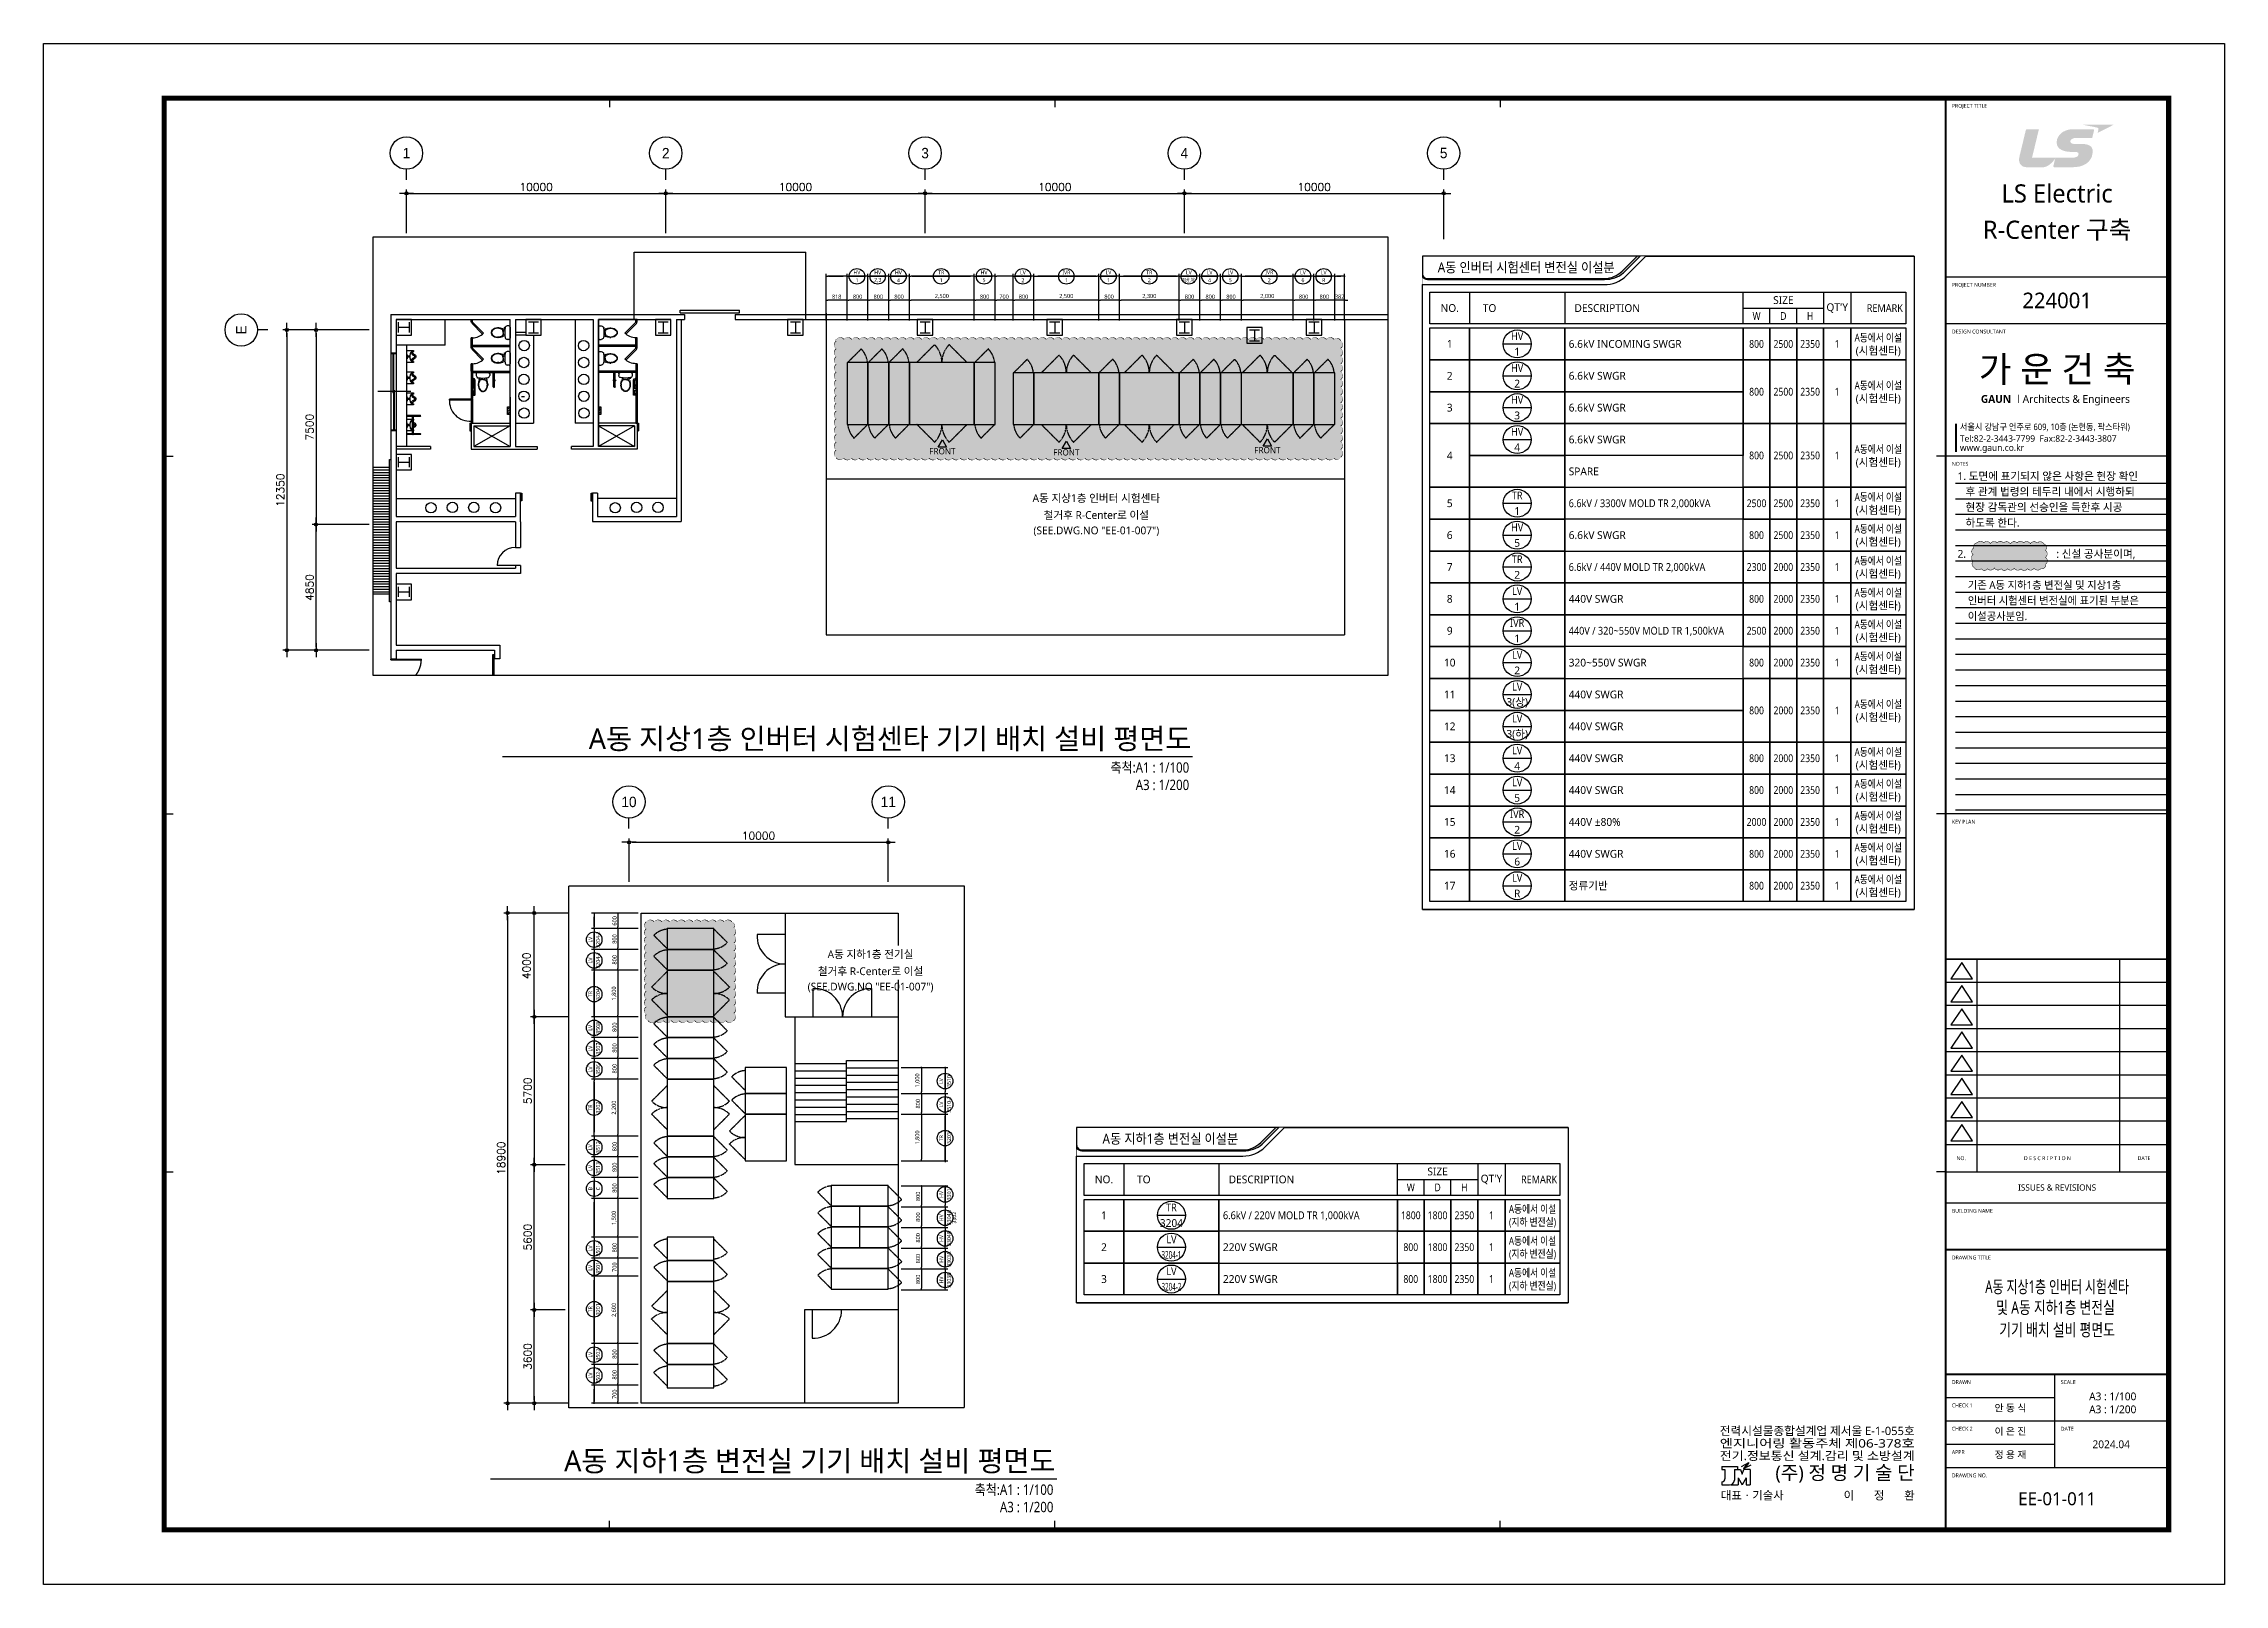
# Model space of a CAD drawing. Header units: millimetres. Extents: x -168200 to -84100, y 0 to 59400.
import ezdxf
from ezdxf.enums import TextEntityAlignment as Align
from ezdxf.xclip import XClip

# ---------------------------------------------------------------- set-up
doc = ezdxf.new("R2010")
doc.units = ezdxf.units.MM
doc.header["$XCLIPFRAME"] = 0
for name, pattern in [('CEN', [62, 60, -1, 0, -1]), ('CENTER', [55, 50, -2, 1, -2]), ('HID', [0.2, 0.1, -0.1]), ('HIDDEN', [0.375, 0.25, -0.125])]:
    doc.linetypes.add(name, pattern=pattern)
doc.layers.get('Defpoints').update_dxf_attribs({"color": 167})
for name, color, linetype in [('arch', 8, 'Continuous'), ('cen', 1, 'CENTER'), ('DIM', 6, 'Continuous'), ('J', 7, 'Continuous'), ('Layer 1', 7, 'Continuous'), ('MISC', 11, 'Continuous'), ('PLAN', 253, 'CEN'), ('S', 4, 'Continuous'), ('SOL', 252, 'Continuous'), ('SYM', 3, 'Continuous'), ('TEXT', 3, 'Continuous'), ('TIT', 2, 'Continuous'), ('XR-SHEET(통신)$0$WD-E$0$WD', 6, 'Continuous'), ('XR-SHEET-SHT', 5, 'Continuous'), ('XR-SHEET-TEXT', 3, 'Continuous'), ('XREF', 7, 'CEN')]:
    doc.layers.add(name, color=color, linetype=linetype)
doc.layers.add('XR-SHEET-TEMP', color=171, linetype='Continuous', plot=False)
doc.styles.add('2', font='romanc.shx', dxfattribs={"bigfont": 'gsg1.shx'})
doc.styles.add('arch', font='romans.shx', dxfattribs={"bigfont": 'GHS.SHX'})
doc.styles.add('GHS', font='malgun.ttf')
doc.styles.add('style2', font='', dxfattribs={"height": 30})
doc.styles.add('XR-SHEET$0$XREF-Form$0$맑은고딕', font='malgun.ttf')
doc.styles.add('XR-SHEET(통신)$0$WD-E$0$GHS', font='malgun.ttf')
doc.styles.add('굴림', font='')
doc.styles.add('맑은고딕', font='malgun.ttf')
doc.styles.add('맑은고딕B', font='malgunbd.ttf')
doc.styles.get('style2').set_extended_font_data('DotumChe')
doc.styles.get('굴림').set_extended_font_data('Gulim')
doc.dimstyles.new('Copy of PSD MI', dxfattribs={"dimscale": 100, "dimtxt": 1.5, "dimasz": 0.8, "dimexe": 1.25, "dimexo": 1.5, "dimgap": 0.6, "dimtad": 1, "dimdec": 0, "dimzin": 1, "dimdsep": 46, "dimlunit": 6, "dimtxsty": '맑은고딕', "dimblk": 'DOT', "dimcen": 2.5, "dimadec": 0, "dimazin": 0, "dimtfac": 1, "dimtdec": 0, "dimtix": 1, "dimtmove": 2, "dimatfit": 3, "dimfxl": 1, "dimtolj": 1, "dimtzin": 1, "dimarcsym": 0})
doc.dimstyles.new('치수~', dxfattribs={"dimscale": 200, "dimtxt": 3, "dimasz": 1.2, "dimexe": 1.5, "dimexo": 1.5, "dimgap": 1, "dimtad": 1, "dimdec": 0, "dimrnd": 0.25, "dimzin": 0, "dimdsep": 46, "dimtxsty": '2', "dimblk": 'Dimdot', "dimcen": 5, "dimclrd": 256, "dimclre": 256, "dimclrt": 256, "dimadec": 0, "dimazin": 0, "dimtfac": 1, "dimtdec": 0, "dimtix": 1, "dimtmove": 2, "dimatfit": 1, "dimldrblk": 'DIMDOT1', "dimfxl": 1, "dimtolj": 1, "dimtzin": 0, "dimarcsym": 0})
pattern_1 = [(45, (-507076.404, 524067.98), (-21.2132034, 21.2132034), [])]
pattern_2 = [(45, (-418446.356, 524057.938), (-21.2132034, 21.2132034), [])]

msp = doc.modelspace()

# ---------------------------------------------------------------- texts
at = {"layer": 'arch', "style": '굴림'}
for s, p in [('1', (-154207.3, 55180.3)), ('2', (-144207.3, 55180.3)), ('3', (-134207.3, 55180.3)), ('4', (-124207.3, 55180.3)), ('5', (-114207.3, 55180.3)), ('10', (-145625.4, 30166.2)), ('11', (-135625.4, 30166.2))]:
    msp.add_text(s, height=400, dxfattribs=at).set_placement(p, align=Align.MIDDLE)
msp.add_text('E', height=400, rotation=90, dxfattribs=at).set_placement((-160579.6, 48362.2), align=Align.MIDDLE)
at = {"layer": 'DIM', "color": 3, "style": 'GHS'}
for s, width, p in [('HV', 0.9, (-136834.6, 50579.5, 0)), ('HV', 0.9, (-136034.6, 50579.5, 0)), ('HV', 0.9, (-135234.6, 50579.5, 0)), ('TR', 0.9, (-133584.6, 50579.5, 0)), ('HV', 0.9, (-131934.6, 50579.5, 0)), ('LV', 0.9, (-130434.6, 50579.5, 0)), ('IVR', 0.9, (-128759.6, 50579.5, 0)), ('LV', 0.9, (-127134.6, 50579.5, 0)), ('TR', 0.9, (-125559.6, 50579.5, 0)), ('LV', 0.9, (-124034.6, 50579.5, 0)), ('LV', 0.9, (-123234.6, 50579.5, 0)), ('LV', 0.9, (-122434.6, 50579.5, 0)), ('IVR', 0.9, (-120934.6, 50579.5, 0)), ('LV', 0.9, (-119634.6, 50579.5, 0)), ('LV', 0.9, (-118834.6, 50579.5, 0)), ('3(상,하)', 0.7, (-124034.6, 50279.5, 0))]:
    msp.add_text(s, height=150, dxfattribs=dict(at, width=width)).set_placement(p, align=Align.MIDDLE)
for s, p in [('1', (-136834.6, 50279.5, 0)), ('2,3', (-136034.6, 50279.5, 0)), ('4', (-135234.6, 50279.5, 0)), ('1', (-133584.6, 50279.5, 0)), ('5', (-131934.6, 50279.5, 0)), ('2', (-130434.6, 50279.5, 0)), ('1', (-128759.6, 50279.5, 0)), ('1', (-127134.6, 50279.5, 0)), ('2', (-125559.6, 50279.5, 0)), ('4', (-123234.6, 50279.5, 0)), ('5', (-122434.6, 50279.5, 0)), ('2', (-120934.6, 50279.5, 0)), ('6', (-119634.6, 50279.5, 0)), ('R', (-118834.6, 50279.5, 0))]:
    msp.add_text(s, height=150, dxfattribs=at).set_placement(p, align=Align.MIDDLE)
for s, width, p in [('LV', 0.9, (-147118, 24855.2, 0)), ('LV', 0.9, (-147118, 24055.2, 0)), ('TR', 0.9, (-147118, 22755.2, 0)), ('LV', 0.9, (-147118, 21455.2, 0)), ('LV', 0.9, (-147118, 20655.2, 0)), ('LV', 0.9, (-147118, 19855.2, 0)), ('3506', 0.7, (-146818, 19855.2, 0)), ('LV', 0.9, (-133585.1, 19402.8, 0)), ('LV', 0.9, (-133585.1, 18502.8, 0)), ('TR', 0.9, (-147118, 18380.2)), ('LV', 0.9, (-147118, 16855.2, 0)), ('TR', 0.9, (-133585.1, 17202.8, 0)), ('LV', 0.9, (-147118, 16055.2, 0)), ('B', 0.9, (-147118, 15255.2, 0)), ('HV', 0.9, (-133584, 15035.2, 0)), ('HV', 0.9, (-133584, 14135.2, 0)), ('LV', 0.9, (-147118, 12955.2, 0)), ('HV', 0.9, (-133584, 13335.2, 0)), ('HV', 0.9, (-133584, 12535.2, 0)), ('LV', 0.9, (-147118, 12205.2, 0)), ('HV', 0.9, (-133584, 11735.2, 0)), ('TR', 0.9, (-147118, 10605.2, 0)), ('LV', 0.9, (-147118, 8855.2, 0)), ('LV', 0.9, (-147118, 8055.2, 0))]:
    msp.add_text(s, height=150, rotation=90, dxfattribs=dict(at, width=width)).set_placement(p, align=Align.MIDDLE)
for s, p in [('3204-2', (-146818, 24855.2, 0)), ('3204-1', (-146818, 24055.2, 0)), ('3204', (-146818, 22755.2, 0)), ('3508', (-146818, 21455.2, 0)), ('3507', (-146818, 20655.2, 0)), ('3510', (-133285.1, 19402.8, 0)), ('3202', (-146818, 18380.2)), ('3510-1', (-133285.1, 18502.8, 0)), ('3512', (-146818, 16855.2, 0)), ('3203', (-133285.1, 17202.8, 0)), ('3513', (-146818, 16055.2, 0)), ('C', (-146818, 15255.2, 0)), ('3301', (-133284, 15035.2, 0)), ('3304A', (-133284, 14135.2, 0)), ('3302', (-133084, 14135.2, 0)), ('3304B', (-133284, 13335.2, 0)), ('3501-1', (-146818, 12955.2, 0)), ('3303A', (-133284, 12535.2, 0)), ('3501', (-146818, 12205.2, 0)), ('3303B', (-133284, 11735.2, 0)), ('3201', (-146818, 10605.2, 0)), ('3502', (-146818, 8855.2, 0)), ('3502-1', (-146818, 8055.2, 0))]:
    msp.add_text(s, height=150, rotation=90, dxfattribs=at).set_placement(p, align=Align.MIDDLE)
at = {"layer": 'SYM', "style": 'GHS'}
for p in [(-133538.5, 43685.9), (-128759.5, 43642.1), (-121005.9, 43729.6)]:
    msp.add_text('FRONT', height=240, dxfattribs=at).set_placement(p, align=Align.MIDDLE)
for s, p in [('1. 도면에 표기되지 않은 사항은 현장 확인', (-94389.7, 42728)), ('   후 관계 법령의 테두리 내에서 시행하되', (-94389.7, 42128)), ('   현장 감독관의 선승인을 득한후 시공', (-94389.7, 41528)), ('   하도록 한다.', (-94389.7, 40928)), ('2. ', (-94389.7, 39728)), (': 신설 공사분이며, ', (-90578.5, 39728))]:
    msp.add_text(s, height=300, dxfattribs=at).set_placement(p, align=Align.MIDDLE_LEFT)
at = {"layer": 'SYM', "style": 'GHS', "width": 0.97}
for s, p in [('    기존 A동 지하1층 변전실 및 지상1층 ', (-94389.7, 38528)), ('    인버터 시험센터 변전실에 표기된 부분은', (-94389.7, 37928)), ('    이설공사분임.', (-94389.7, 37328))]:
    msp.add_text(s, height=300, dxfattribs=at).set_placement(p, align=Align.MIDDLE_LEFT)
at = {"layer": 'TEXT', "style": 'GHS'}
for s, width, p in [('A동 지상1층 인버터 시험센타', 0.7, (-90550, 11473.7)), ('및 A동 지하1층 변전실 ', 0.75, (-90550, 10673.7)), ('기기 배치 설비 평면도', 0.75, (-90550, 9814))]:
    msp.add_text(s, height=482.968, dxfattribs=dict(at, width=width)).set_placement(p, align=Align.MIDDLE_CENTER)
for s, height, p in [('A3 : 1/100', 300, (-88404.9, 7247.3)), ('A3 : 1/200', 300, (-88404.9, 6747.3)), ('EE-01-011', 500, (-90550, 3300))]:
    msp.add_text(s, height=height, dxfattribs=at).set_placement(p, align=Align.MIDDLE_CENTER)
at = {"layer": 'TIT', "style": 'GHS'}
for s, p in [('A동 지상1층 인버터 시험센타 기기 배치 설비 평면도', (-123940.2, 32601.3)), ('A동 지하1층 변전실 기기 배치 설비 평면도', (-129176.6, 4759.8))]:
    msp.add_text(s, height=800, dxfattribs=at).set_placement(p, align=Align.MIDDLE_RIGHT)
at = {"layer": 'TIT', "style": 'GHS', "width": 0.85}
for s, p in [('축척:A1 : 1/100', (-124021.3, 31292.6)), ('A3 : 1/200', (-124021.3, 30623.5)), ('축척:A1 : 1/100', (-129257.7, 3451.1)), ('A3 : 1/200', (-129257.7, 2782))]:
    msp.add_text(s, height=400, dxfattribs=at).set_placement(p, align=Align.RIGHT)

# ---------------------------------------------------------------- blocks, each defined once
blk = doc.blocks.new('Dimdot')
at = {"layer": 'arch', "linetype": 'Continuous'}
blk.add_line((-2.25, 0), (2.25, 0), dxfattribs=at)
for radius in [0.5, 0.25]:
    blk.add_circle((0, 0), radius, dxfattribs=at)
blk = doc.blocks.new('*D2')
at = {"layer": 'arch', "lineweight": -2, "transparency": 16777216}
for p, q in [((-155645, 48362), (-158969, 48362)), ((-158819, 48242), (-158819, 36132)), ((-155645, 36012), (-158969, 36012))]:
    blk.add_line(p, q, dxfattribs=at)
at = {"layer": 'Defpoints', "color": 0, "transparency": 16777216}
for p in [(-155495, 48362), (-158819, 36012), (-155495, 36012)]:
    blk.add_point(p, dxfattribs=at)
at = {"layer": 'arch', "lineweight": -2, "transparency": 16777216, "xscale": 120, "yscale": 120, "zscale": 120}
for p, rotation in [((-158819, 48362), 90), ((-158819, 36012), 270)]:
    blk.add_blockref('Dimdot', p, dxfattribs=dict(at, rotation=rotation))
at = {"layer": 'arch', "transparency": 16777216, "insert": (-159069, 42187), "char_height": 300, "attachment_point": 5, "rotation": 90, "style": 'arch'}
blk.add_mtext('\\A1;12350', dxfattribs=at)
blk = doc.blocks.new('DIMDOT1')
blk.add_hatch(color=256).paths.add_polyline_path([(0.5, 0, 1), (-0.5, 0, 1)])
blk.add_line((-2, 0), (2, 0))
blk.add_circle((0, 0), 0.5)
blk = doc.blocks.new('*D3')
at = {"layer": 'arch', "lineweight": -2, "transparency": 16777216}
for p, q in [((-154207, 52097), (-154207, 53775)), ((-154087, 53625), (-144327, 53625)), ((-144207, 52097), (-144207, 53775))]:
    blk.add_line(p, q, dxfattribs=at)
at = {"layer": 'Defpoints', "color": 0, "transparency": 16777216}
for p in [(-144207, 53625), (-154207, 51947), (-144207, 51947)]:
    blk.add_point(p, dxfattribs=at)
at = {"layer": 'arch', "lineweight": -2, "transparency": 16777216, "xscale": 120, "yscale": 120, "zscale": 120, "rotation": 180}
blk.add_blockref('Dimdot', (-154207, 53625), dxfattribs=at)
at = {"layer": 'arch', "lineweight": -2, "transparency": 16777216, "xscale": 120, "yscale": 120, "zscale": 120}
blk.add_blockref('Dimdot', (-144207, 53625), dxfattribs=at)
at = {"layer": 'arch', "transparency": 16777216, "insert": (-149207, 53875), "char_height": 300, "attachment_point": 5, "style": 'arch'}
blk.add_mtext('\\A1;10000', dxfattribs=at)
blk = doc.blocks.new('*D4')
at = {"layer": 'arch', "lineweight": -2, "transparency": 16777216}
for p, q in [((-144207, 52097), (-144207, 53775)), ((-144087, 53625), (-134327, 53625)), ((-134207, 52097), (-134207, 53775))]:
    blk.add_line(p, q, dxfattribs=at)
at = {"layer": 'Defpoints', "color": 0, "transparency": 16777216}
for p in [(-134207, 53625), (-144207, 51947), (-134207, 51947)]:
    blk.add_point(p, dxfattribs=at)
at = {"layer": 'arch', "lineweight": -2, "transparency": 16777216, "xscale": 120, "yscale": 120, "zscale": 120, "rotation": 180}
blk.add_blockref('Dimdot', (-144207, 53625), dxfattribs=at)
at = {"layer": 'arch', "lineweight": -2, "transparency": 16777216, "xscale": 120, "yscale": 120, "zscale": 120}
blk.add_blockref('Dimdot', (-134207, 53625), dxfattribs=at)
at = {"layer": 'arch', "transparency": 16777216, "insert": (-139207, 53875), "char_height": 300, "attachment_point": 5, "style": 'arch'}
blk.add_mtext('\\A1;10000', dxfattribs=at)
blk = doc.blocks.new('*D5')
at = {"layer": 'arch', "lineweight": -2, "transparency": 16777216}
for p, q in [((-134207, 52097), (-134207, 53775)), ((-134087, 53625), (-124327, 53625)), ((-124207, 52097), (-124207, 53775))]:
    blk.add_line(p, q, dxfattribs=at)
at = {"layer": 'Defpoints', "color": 0, "transparency": 16777216}
for p in [(-124207, 53625), (-134207, 51947), (-124207, 51947)]:
    blk.add_point(p, dxfattribs=at)
at = {"layer": 'arch', "lineweight": -2, "transparency": 16777216, "xscale": 120, "yscale": 120, "zscale": 120, "rotation": 180}
blk.add_blockref('Dimdot', (-134207, 53625), dxfattribs=at)
at = {"layer": 'arch', "lineweight": -2, "transparency": 16777216, "xscale": 120, "yscale": 120, "zscale": 120}
blk.add_blockref('Dimdot', (-124207, 53625), dxfattribs=at)
at = {"layer": 'arch', "transparency": 16777216, "insert": (-129207, 53875), "char_height": 300, "attachment_point": 5, "style": 'arch'}
blk.add_mtext('\\A1;10000', dxfattribs=at)
blk = doc.blocks.new('*D6')
at = {"layer": 'arch', "lineweight": -2, "transparency": 16777216}
for p, q in [((-124207, 52097), (-124207, 53775)), ((-124087, 53625), (-114327, 53625)), ((-114207, 51865), (-114207, 53775))]:
    blk.add_line(p, q, dxfattribs=at)
at = {"layer": 'Defpoints', "color": 0, "transparency": 16777216}
for p in [(-114207, 53625), (-124207, 51947), (-114207, 51715)]:
    blk.add_point(p, dxfattribs=at)
at = {"layer": 'arch', "lineweight": -2, "transparency": 16777216, "xscale": 120, "yscale": 120, "zscale": 120, "rotation": 180}
blk.add_blockref('Dimdot', (-124207, 53625), dxfattribs=at)
at = {"layer": 'arch', "lineweight": -2, "transparency": 16777216, "xscale": 120, "yscale": 120, "zscale": 120}
blk.add_blockref('Dimdot', (-114207, 53625), dxfattribs=at)
at = {"layer": 'arch', "transparency": 16777216, "insert": (-119207, 53875), "char_height": 300, "attachment_point": 5, "style": 'arch'}
blk.add_mtext('\\A1;10000', dxfattribs=at)
blk = doc.blocks.new('*D7')
at = {"layer": 'arch', "lineweight": -2, "transparency": 16777216}
for p, q in [((-155801, 40862), (-157843, 40862)), ((-157693, 36132), (-157693, 40742)), ((-155801, 36012), (-157843, 36012))]:
    blk.add_line(p, q, dxfattribs=at)
at = {"layer": 'Defpoints', "color": 0, "transparency": 16777216}
for p in [(-157693, 40862), (-155651, 40862), (-155651, 36012)]:
    blk.add_point(p, dxfattribs=at)
at = {"layer": 'arch', "lineweight": -2, "transparency": 16777216, "xscale": 120, "yscale": 120, "zscale": 120}
for p, rotation in [((-157693, 40862), 90), ((-157693, 36012), 270)]:
    blk.add_blockref('Dimdot', p, dxfattribs=dict(at, rotation=rotation))
at = {"layer": 'arch', "transparency": 16777216, "insert": (-157943, 38437), "char_height": 300, "attachment_point": 5, "rotation": 90, "style": 'arch'}
blk.add_mtext('\\A1;4850', dxfattribs=at)
blk = doc.blocks.new('*D8')
at = {"layer": 'arch', "lineweight": -2, "transparency": 16777216}
for p, q in [((-155645, 48362), (-157843, 48362)), ((-157693, 48242), (-157693, 40982)), ((-155645, 40862), (-157843, 40862))]:
    blk.add_line(p, q, dxfattribs=at)
at = {"layer": 'Defpoints', "color": 0, "transparency": 16777216}
for p in [(-155495, 48362), (-157693, 40862), (-155495, 40862)]:
    blk.add_point(p, dxfattribs=at)
at = {"layer": 'arch', "lineweight": -2, "transparency": 16777216, "xscale": 120, "yscale": 120, "zscale": 120}
for p, rotation in [((-157693, 48362), 90), ((-157693, 40862), 270)]:
    blk.add_blockref('Dimdot', p, dxfattribs=dict(at, rotation=rotation))
at = {"layer": 'arch', "transparency": 16777216, "insert": (-157943, 44612), "char_height": 300, "attachment_point": 5, "rotation": 90, "style": 'arch'}
blk.add_mtext('\\A1;7500', dxfattribs=at)
blk = doc.blocks.new('H기둥')
at = {"color": 0, "ltscale": 200}
for p, q in [((105, 512), (495, 512)), ((105, 88), (495, 88)), ((300, 512), (300, 88))]:
    blk.add_line(p, q, dxfattribs=at)
blk.add_lwpolyline([(0, 0), (600, 0), (600, 600), (0, 600)], close=True, dxfattribs=at)
blk = doc.blocks.new('화장실')
at = {"color": 0, "ltscale": 200}
for p, q in [((-1500, 0), (0, 0)), ((-1500, 0), (-1500, -292)), ((0, 0), (0, -1000)), ((-1500, -892), (-1500, -1000)), ((-900, -892), (-1500, -892)), ((-1500, -1000), (0, -1000))]:
    blk.add_line(p, q, dxfattribs=at)
blk.add_arc((-1500, -892), 600, 0, 90, dxfattribs=at)
blk = doc.blocks.new('GG')
at = {"color": 0, "ltscale": 200}
for p, q in [((285954, 147011), (285954, 146311)), ((285954, 147011), (286444, 146661)), ((286444, 146661), (285954, 146311))]:
    blk.add_line(p, q, dxfattribs=at)
blk = doc.blocks.new('to-cl-002-D-P')
at = {"color": 0}
for p, q in [((0, -210), (0, 210)), ((50, 260), (115, 260)), ((271, 77), (249, 77)), ((271, 63), (249, 63)), ((264, 0), (264, 47)), ((264, 0), (264, -47)), ((272, 55), (280, 55)), ((280, 55), (280, 92)), ((438, 183), (487, 183)), ((438, 168), (487, 168)), ((50, -260), (115, -260)), ((216, -180), (196, -180)), ((201, -149), (214, -149)), ((204, -204), (204, -180)), ((214, -206), (206, -206)), ((216, -151), (216, -204)), ((271, -63), (249, -63)), ((271, -77), (249, -77)), ((272, -55), (280, -55)), ((280, -55), (280, -92)), ((438, -167), (487, -167)), ((438, -182), (487, -182))]:
    blk.add_line(p, q, dxfattribs=at)
for centre, radius, start, end in [((50, 210), 50, 90, 180), ((115, 180), 80, 9.37095, 90), ((-975, 0), 1185, 350.62905, 9.37095), ((22, 880), 780, 283.48213, 289.84523), ((251, 70), 7.18, 103.39065, 256.60935), ((272, 47), 8, 90, 180), ((269, 70), 7.18, 283.39065, 76.60935), ((470, -93), 265, 104.84999, 135.65982), ((456, -313), 490, 100.06136, 110.16781), ((356, 130), 28.3, 134.6943, 177.75222), ((438, 7), 176, 90, 125.57906), ((438, 7), 161, 90, 102.9779), ((487, -102), 285, 39.83844, 90), ((487, -102), 270, 39.83844, 90), ((610, 0), 110, 0, 39.83844), ((610, 0), 110, 320.16156, 0), ((610, 0), 125, 22.06392, 39.83844), ((718, 45), 8.45, 239.86374, 16.75184), ((610, 0), 120, 0, 18.76259), ((610, 0), 120, 341.23741, 0), ((50, -210), 50, 180, 270), ((115, -180), 80, 270, 350.62905), ((22, -880), 780, 70.15477, 76.51787), ((206, -204), 2, 180, 270), ((214, -151), 2, 0, 90), ((214, -204), 2, 270, 0), ((251, -70), 7.18, 103.39065, 256.60935), ((272, -47), 8, 180, 270), ((269, -70), 7.18, 283.39065, 76.60935), ((470, 93), 265, 224.34018, 255.15001), ((456, 313), 490, 249.83219, 259.93864), ((356, -130), 28.3, 182.24778, 225.3057), ((438, -6), 176, 234.42094, 270), ((438, -6), 161, 257.0221, 270), ((487, 102), 270, 270, 320.16156), ((487, 102), 285, 270, 320.16156), ((610, 0), 125, 320.16156, 337.93608), ((718, -45), 8.45, 343.24816, 120.13626)]:
    blk.add_arc(centre, radius, start, end, dxfattribs=at)
blk = doc.blocks.new('A$C5B5529C3')
at = {"color": 0}
for p, q in [((10, 660), (30, 660)), ((10, 610), (10, 660)), ((10, 610), (30, 610)), ((10, 60), (75, 60)), ((10, 10), (10, 60)), ((10, 10), (75, 10)), ((50, 295), (50, 590)), ((50, 60), (50, 175)), ((100, 35), (100, 590))]:
    blk.add_line(p, q, dxfattribs=at)
for points in [[(20, 415), (20, 420), (0, 420), (0, 350)], [(0, 350), (20, 350), (20, 355)], [(75, 285), (75, 295), (5, 295), (5, 285)], [(5, 175), (75, 175), (75, 185)], [(5, 185), (5, 175)]]:
    blk.add_lwpolyline(points, dxfattribs=at)
blk.add_lwpolyline([(5, 355), (25, 355, 0.414214), (30, 360), (30, 410, 0.414214), (25, 415), (5, 415, 0.414214), (0, 410), (0, 360, 0.414214)], format="xyb", close=True, dxfattribs=at)
blk.add_lwpolyline([(0, 185), (80, 185), (80, 285), (0, 285)], close=True, dxfattribs=at)
blk.add_lwpolyline([(75, 10, 0.414214), (100, 35, 0.414214), (75, 60)], format="xyb", dxfattribs=at)
for centre, radius, start, end in [((0, 660), 10, 0, 90), ((0, 610), 10, 270, 0), ((0, 60), 10, 0, 90), ((0, 10), 10, 270, 0), ((30, 590), 70, 0, 90), ((30, 590), 20, 0, 90)]:
    blk.add_arc(centre, radius, start, end, dxfattribs=at)
blk = doc.blocks.new('A$C019C695F')
at = {"color": 0}
for p, q in [((20, 25), (20, 565)), ((20, 565), (70, 565)), ((70, 25), (70, 565))]:
    blk.add_line(p, q, dxfattribs=at)
for centre, radius, start, end in [((45, 275), 45, 123.74899, 236.25101), ((20, 575), 10, 180, 270), ((45, 25), 25, 180, 0), ((70, 575), 10, 270, 0), ((45, 275), 45, 303.74899, 56.25101)]:
    blk.add_arc(centre, radius, start, end, dxfattribs=at)
blk = doc.blocks.new('to-di-004-D-P')
at = {"color": 0}
for p, q in [((-379, -5), (-379, 0)), ((-319, -5), (-319, 0)), ((319, -5), (319, 0)), ((379, -5), (379, 0)), ((-369, -15), (-329, -15)), ((-369, -25), (-369, -15)), ((-369, -25), (-329, -25)), ((-364, -535), (-364, -25)), ((-349, -235), (349, -235)), ((-349, -265), (349, -265)), ((-334, -235), (-334, -25)), ((-334, -535), (-334, -265)), ((-329, -25), (-329, -15)), ((-10, -10), (-10, -52)), ((-10, -98), (-10, -105)), ((-10, -98), (-10, -120)), ((10, -10), (10, -52)), ((10, -98), (10, -105)), ((10, -98), (10, -120)), ((329, -25), (329, -15)), ((369, -15), (329, -15)), ((369, -25), (329, -25)), ((334, -235), (334, -25)), ((334, -535), (334, -265)), ((364, -535), (364, -25)), ((369, -25), (369, -15))]:
    blk.add_line(p, q, dxfattribs=at)
for points in [[(-230, -235), (-230, -135), (-230, 0)], [(-25, -75), (-25, -40), (-40, -25), (-90, -25), (-90, 0)], [(-20, 0), (-20, -10), (20, -10), (20, 0)], [(25, -75), (25, -40), (40, -25), (90, -25), (90, 0)], [(230, 0), (230, -135), (230, -235)], [(-73, -235), (-90, -215), (-135, -195), (-170, -190)], [(55, -265), (45, -285), (25, -315), (0, -320), (-25, -315), (-45, -285), (-55, -265)], [(170, -190), (135, -195), (90, -215), (73, -235)]]:
    blk.add_lwpolyline(points, dxfattribs=at)
for points in [[(-190, -265, -0.063313), (-193, -269, -0.198912), (-195, -270), (-215, -270), (-225, -270, -0.198912), (-229, -269, -0.198912), (-230, -265)], [(-152, -235, 0.076195), (-185, -230, 0.021526), (-186, -235, 0.021526)], [(185, -230, 0.019564), (177, -204, 0.033438), (170, -190, 0.037775), (164, -181, 0.028998), (155, -170, 0.078156), (132, -152, 0.067116), (100, -140, 0.008472), (94, -139, 0.00299), (75, -135, 0.029725), (41, -131, 0.024437), (0, -130, 0.024437), (-41, -131, 0.029725), (-75, -135, 0.00299), (-94, -139, 0.008472), (-100, -140, 0.067116), (-132, -152, 0.078156), (-155, -170, 0.028998), (-164, -181, 0.037775), (-170, -190, 0.033438), (-177, -204, 0.019564), (-185, -230)], [(105, -265, 0.11988), (80, -310, -0.389909), (0, -360, -0.389909), (-80, -310, 0.11988), (-105, -265, 0.11988)], [(186, -235, 0.021526), (185, -230, 0.076195), (152, -235, 0.076195)], [(230, -265, -0.198912), (229, -269, -0.198912), (225, -270), (215, -270), (195, -270, -0.198912), (193, -269, -0.063313), (190, -265)]]:
    blk.add_lwpolyline(points, format="xyb", dxfattribs=at)
blk.add_lwpolyline([(20, -120), (20, -125), (-20, -125), (-20, -120)], close=True, dxfattribs=at)
for centre, radius in [((-349, -250), 15), ((0, -75), 25), ((349, -250), 15)]:
    blk.add_circle(centre, radius, dxfattribs=at)
for centre, radius, start, end in [((-369, -5), 10, 180, 270), ((-349, -250), 15, 90, 270), ((-349, -535), 15, 180, 0), ((-329, -5), 10, 270, 0), ((329, -5), 10, 180, 270), ((349, -535), 15, 180, 0), ((349, -250), 15, 270, 90), ((369, -5), 10, 270, 0)]:
    blk.add_arc(centre, radius, start, end, dxfattribs=at)
blk = doc.blocks.new('to-ur-005-D-P')
at = {"color": 0}
for p, q in [((-90, -25), (-90, 0)), ((-15, 0), (-15, -50)), ((15, 0), (15, -50)), ((90, -25), (90, 0)), ((-40, -25), (-90, -25)), ((-25, -40), (-40, -25)), ((-25, -65), (-25, -40)), ((-25, -110), (-25, -105)), ((-25, -105), (25, -105)), ((25, -110), (-25, -110)), ((-10, -95), (-10, -105)), ((10, -95), (10, -105)), ((25, -40), (40, -25)), ((25, -65), (25, -40)), ((25, -105), (25, -110)), ((40, -25), (90, -25))]:
    blk.add_line(p, q, dxfattribs=at)
for points in [[(230, 0), (230, -135), (230, -265, -0.198912), (229, -269, -0.198912), (225, -270), (215, -270), (195, -270, -0.198912), (193, -269, -0.063313), (190, -265, -0.157252), (187, -252, 0.093254), (185, -230, 0.337547), (80, -310, -0.389909), (0, -360, -0.389909), (-80, -310, 0.337547), (-185, -230, 0.093254), (-187, -252, -0.157252), (-190, -265, -0.063313), (-193, -269, -0.198912), (-195, -270), (-215, -270), (-225, -270, -0.198912), (-229, -269, -0.198912), (-230, -265), (-230, -135), (-230, 0)], [(-170, -190, -0.028843), (-149, -192, -0.042834), (-135, -195, -0.02628), (-102, -208, -0.069019), (-90, -215, -0.04558), (-76, -229, -0.043799), (-65, -245, -0.025173), (-56, -263, 0.020072), (-45, -285, 0.022189), (-35, -302, 0.027483), (-25, -315, 0.170498), (-18, -319, 0.080612), (0, -320)], [(170, -190, 0.028843), (149, -192, 0.042834), (135, -195, 0.02628), (102, -208, 0.069019), (90, -215, 0.04558), (76, -229, 0.043799), (65, -245, 0.025173), (56, -263, -0.020072), (45, -285, -0.022189), (35, -302, -0.027483), (25, -315, -0.170498), (18, -319, -0.080612), (0, -320)]]:
    blk.add_lwpolyline(points, format="xyb", dxfattribs=at)
blk.add_circle((0, -70), 25, dxfattribs=at)
for centre, radius, start, end in [((146, -325), 345, 159.44395, 163.92721), ((-66, -246), 118, 151.78341, 159.44395), ((-106, -224), 72.1, 143.1301, 151.78341), ((-66, -254), 122, 136.48621, 143.1301), ((-87, -235), 94.2, 118.61046, 136.48621), ((-71, -264), 127, 103.25158, 118.61046), ((-55, -331), 196, 101.30993, 103.25158), ((215, -1683), 1575, 100.62458, 101.30993), ((-22, -416), 286, 93.81407, 100.62458), ((-13, -553), 423, 88.21474, 93.81407), ((13, -553), 423, 86.18593, 91.78526), ((22, -416), 286, 79.37542, 86.18593), ((-215, -1683), 1575, 78.69007, 79.37542), ((55, -331), 196, 76.74842, 78.69007), ((71, -264), 127, 61.38954, 76.74842), ((87, -235), 94.2, 43.51379, 61.38954), ((66, -254), 122, 36.8699, 43.51379), ((106, -224), 72.1, 28.21659, 36.8699), ((66, -246), 118, 20.55605, 28.21659), ((-146, -325), 345, 16.07279, 20.55605)]:
    blk.add_arc(centre, radius, start, end, dxfattribs=at)
blk = doc.blocks.new('arrow1')
at = {"color": 0}
for p, q in [((0, 0), (0.29, 0.5)), ((0, 0), (0.29, -0.5)), ((0.16, 0), (0.41, 0.43)), ((0.16, 0), (0.41, -0.43)), ((0.29, 0.5), (0.41, 0.43)), ((0.29, -0.5), (0.41, -0.43))]:
    blk.add_line(p, q, dxfattribs=at)
blk = doc.blocks.new('A$C1FEC69BE')
h = blk.add_hatch()
h.set_pattern_fill('_USER,N', color=0, scale=30, angle=45, style=0, pattern_type=0)
h.set_pattern_definition([(45, (-530201.487, 444925.05), (-21.2132034, 21.2132034), [])])
h.paths.add_polyline_path([(50, 300), (0, 300), (0, 0), (50, 0)])
at = {"color": 0}
for p, q in [((0, 300), (50, 300)), ((0, 300), (0, 0)), ((50, 300), (50, 0)), ((0, 0), (50, 0))]:
    blk.add_line(p, q, dxfattribs=at)
blk = doc.blocks.new('XR-A동', base_point=(461, 408))
at = {"layer": 'arch'}
h = blk.add_hatch(dxfattribs=at)
h.set_pattern_fill('_USER,N', color=256, scale=60, angle=45, style=0, pattern_type=0)
h.set_pattern_definition([(45, (-507076.404, 524067.98), (-42.426407, 42.426407), [])])
h.paths.add_polyline_path([(22625, 82774), (22725, 82774), (22725, 82474), (22625, 82474)])
h = blk.add_hatch(dxfattribs=at)
h.set_pattern_fill('_USER,N', color=256, scale=60, angle=45, style=0, pattern_type=0)
h.set_pattern_definition([(45, (-503576.404, 524067.98), (-42.426407, 42.426407), [])])
h.paths.add_polyline_path([(26125, 82774), (26225, 82774), (26225, 82474), (26125, 82474)])
h = blk.add_hatch(dxfattribs=at)
h.set_pattern_fill('_USER,N', color=256, scale=30, angle=45, style=0, pattern_type=0)
h.set_pattern_definition([(45, (-509026.376, 526768.444), (-21.2132034, 21.2132034), [])])
h.paths.add_polyline_path([(21225, 82143), (21175, 82143), (21175, 81843), (21225, 81843)])
h = blk.add_hatch(dxfattribs=at)
h.set_pattern_fill('_USER,N', color=256, scale=100, style=0, pattern_type=0)
h.set_pattern_definition([(0, (-507076.4, 524067.98), (0, 100), [])])
h.paths.add_polyline_path([(18075, 75553), (18075, 80437), (16225, 80437), (16225, 75553)])
h = blk.add_hatch(dxfattribs=at)
h.set_pattern_fill('_USER,N', color=256, scale=30, angle=45, style=0, pattern_type=0)
h.set_pattern_definition(pattern_1)
h.paths.add_polyline_path([(23175, 79443), (23125, 79443), (23125, 79143), (23175, 79143)])
h = blk.add_hatch(dxfattribs=at)
h.set_pattern_fill('_USER,N', color=256, scale=30, angle=45, style=0, pattern_type=0)
h.set_pattern_definition(pattern_1)
h.paths.add_polyline_path([(25895, 79439), (25845, 79439), (25845, 79139), (25895, 79139)])
h = blk.add_hatch(dxfattribs=at)
h.set_pattern_fill('_USER,N', color=256, scale=30, angle=45, style=0, pattern_type=0)
h.set_pattern_definition(pattern_2)
h.paths.add_polyline_path([(111805, 79433), (111755, 79433), (111755, 79133), (111805, 79133)])
h = blk.add_hatch(dxfattribs=at)
h.set_pattern_fill('_USER,N', color=256, scale=30, angle=45, style=0, pattern_type=0)
h.set_pattern_definition(pattern_2)
h.paths.add_polyline_path([(114525, 79429), (114475, 79429), (114475, 79129), (114525, 79129)])
at = {"layer": 'arch', "ltscale": 200}
h = blk.add_hatch(color=256, dxfattribs=at)
edge = h.paths.add_edge_path()
edge.add_arc((21200, 69137), 50, 0, 180, ccw=False)
edge.add_arc((21200, 69137), 50, 180, 360, ccw=False)
h.paths.add_polyline_path([(19456, 66994), (19044, 66994), (19250, 67200)])
h = blk.add_hatch(color=256, dxfattribs=at)
edge = h.paths.add_edge_path()
edge.add_arc((116250, 69137), 50, 0, 180)
edge.add_arc((116250, 69137), 50, 180, 360)
h.paths.add_polyline_path([(117994, 66994), (118406, 66994), (118200, 67200)])
h = blk.add_hatch(color=256, dxfattribs=at)
edge = h.paths.add_edge_path()
edge.add_arc((116250, 42337), 50, 180, 360, ccw=False)
edge.add_arc((116250, 42337), 50, 0, 180, ccw=False)
h.paths.add_polyline_path([(117994, 44480), (118406, 44480), (118200, 44273)])
h = blk.add_hatch(color=256, dxfattribs=at)
edge = h.paths.add_edge_path()
edge.add_arc((21200, 39337), 50, 180, 360)
edge.add_arc((21200, 39337), 50, 0, 180)
h.paths.add_polyline_path([(19456, 41480), (19044, 41480), (19250, 41273)])
at = {"layer": 'arch', "linetype": 'HIDDEN', "ltscale": 100}
for p, q in [((27506, 88737), (34123, 88737)), ((27506, 86137), (27506, 88737)), ((34123, 86137), (34123, 88737)), ((68425, 88737), (79025, 88737)), ((68425, 86137), (68425, 88737)), ((79025, 86137), (79025, 88737)), ((71525, 86337), (76225, 86337)), ((76225, 86137), (71525, 86137)), ((71525, 85987), (76225, 85987)), ((18725, 50337), (18725, 44437)), ((18925, 50337), (18925, 44437)), ((68425, 25337), (68425, 22737)), ((71525, 25487), (76225, 25487)), ((76225, 25337), (71525, 25337)), ((79025, 25337), (79025, 22737)), ((71525, 25137), (76225, 25137)), ((68425, 22737), (79025, 22737))]:
    blk.add_line(p, q, dxfattribs=at)
at = {"layer": 'arch', "ltscale": 200}
for p, q in [((108857, 86337), (108857, 87937)), ((108857, 87937), (117124, 87937)), ((109057, 86337), (109057, 87737)), ((109057, 87737), (117057, 87737)), ((109057, 87737), (111377, 86337)), ((109057, 86337), (111377, 87737)), ((111377, 86337), (111377, 87737)), ((111476, 86342), (111476, 87737)), ((111476, 86342), (113811, 87737)), ((111476, 87737), (113811, 86337)), ((113811, 86337), (113811, 87737)), ((114011, 86337), (114011, 87737)), ((114011, 87737), (118939, 86337)), ((117057, 87737), (114011, 86337)), ((117057, 87737), (118939, 86337)), ((117124, 87937), (119281, 86337)), ((66225, 86906), (66225, 85631)), ((81225, 86906), (81225, 85631)), ((86225, 86906), (86225, 85631)), ((91225, 86906), (91225, 85631)), ((96225, 86906), (96225, 85631)), ((101225, 86906), (101225, 85631)), ((106225, 86906), (106225, 85631)), ((18125, 86337), (18125, 73037)), ((18125, 86337), (29453, 86337)), ((18325, 86137), (18325, 78543)), ((18325, 86137), (22725, 86137)), ((20223, 85143), (20223, 86143)), ((21225, 86035), (21225, 86137)), ((21225, 86137), (22725, 86137)), ((21225, 86035), (21225, 86137)), ((21275, 86035), (21225, 86035)), ((21275, 86035), (21225, 86035)), ((21275, 86035), (21275, 86137)), ((22725, 85143), (22725, 86137)), ((22925, 86137), (25925, 86137)), ((22925, 86137), (22925, 81243)), ((25225, 86137), (25225, 82143)), ((25525, 86137), (25925, 86137)), ((25925, 86137), (25925, 81243)), ((26125, 86137), (28925, 86137)), ((26125, 86137), (26125, 84143)), ((27625, 86137), (26125, 86137)), ((26125, 85143), (26125, 86137)), ((27575, 86035), (27575, 86137)), ((27575, 86035), (27625, 86035)), ((27575, 86035), (27625, 86035)), ((27625, 86035), (27625, 86137)), ((27625, 86035), (27625, 86137)), ((29138, 86137), (29453, 86137)), ((29138, 86137), (29138, 78543)), ((29275, 86394), (29275, 86494)), ((29275, 86494), (31575, 86494)), ((29275, 86394), (31575, 86394)), ((29325, 86137), (29325, 78346)), ((29453, 86337), (29453, 86137)), ((31397, 86337), (71525, 86337)), ((31397, 86337), (31397, 86137)), ((31397, 86137), (71525, 86137)), ((31575, 86394), (31575, 86494)), ((64725, 86137), (64725, 86337)), ((64725, 86337), (67725, 86337)), ((64725, 86137), (67725, 86137)), ((64755, 86137), (64755, 86337)), ((64755, 86237), (67695, 86237)), ((64755, 86217), (66275, 86217)), ((66175, 86257), (67695, 86257)), ((66175, 86257), (66175, 86237)), ((66275, 86237), (66275, 86217)), ((67695, 86137), (67695, 86337)), ((67725, 86137), (67725, 86337)), ((71271, 86086), (71479, 86086)), ((71271, 85888), (71479, 85888)), ((71375, 85888), (71375, 86086)), ((71525, 86337), (71525, 86437)), ((71525, 86437), (76225, 86437)), ((71525, 86137), (71525, 86337)), ((71525, 85837), (76225, 85837)), ((76225, 86337), (76225, 86437)), ((76225, 86337), (119325, 86337)), ((76225, 86137), (76225, 86337)), ((76225, 86137), (108325, 86137)), ((76271, 86086), (76479, 86086)), ((76271, 85888), (76479, 85888)), ((76375, 85888), (76375, 86086)), ((79725, 86137), (79725, 86337)), ((79725, 86337), (82725, 86337)), ((79725, 86137), (82725, 86137)), ((79755, 86137), (79755, 86337)), ((79755, 86237), (82695, 86237)), ((79755, 86217), (81275, 86217)), ((81175, 86257), (82695, 86257)), ((81175, 86257), (81175, 86237)), ((81275, 86237), (81275, 86217)), ((82695, 86137), (82695, 86337)), ((82725, 86137), (82725, 86337)), ((84725, 86137), (84725, 86337)), ((84725, 86337), (87725, 86337)), ((84725, 86137), (87725, 86137)), ((84755, 86137), (84755, 86337)), ((84755, 86237), (87695, 86237)), ((84755, 86217), (86275, 86217)), ((86175, 86257), (87695, 86257)), ((86175, 86257), (86175, 86237)), ((86275, 86237), (86275, 86217)), ((87695, 86137), (87695, 86337)), ((87725, 86137), (87725, 86337)), ((89725, 86137), (89725, 86337)), ((89725, 86337), (92725, 86337)), ((89725, 86137), (92725, 86137)), ((89755, 86137), (89755, 86337)), ((89755, 86237), (92695, 86237)), ((89755, 86217), (91275, 86217)), ((91175, 86257), (92695, 86257)), ((91175, 86257), (91175, 86237)), ((91275, 86237), (91275, 86217)), ((92695, 86137), (92695, 86337)), ((92725, 86137), (92725, 86337)), ((94725, 86137), (94725, 86337)), ((94725, 86337), (97725, 86337)), ((94725, 86137), (97725, 86137)), ((94755, 86137), (94755, 86337)), ((94755, 86237), (97695, 86237)), ((94755, 86217), (96275, 86217)), ((96175, 86257), (97695, 86257)), ((96175, 86257), (96175, 86237)), ((96275, 86237), (96275, 86217)), ((97695, 86137), (97695, 86337)), ((97725, 86137), (97725, 86337)), ((99725, 86137), (99725, 86337)), ((99725, 86337), (102725, 86337)), ((99725, 86137), (102725, 86137)), ((99755, 86137), (99755, 86337)), ((99755, 86237), (102695, 86237)), ((99755, 86217), (101275, 86217)), ((101175, 86257), (102695, 86257)), ((101175, 86257), (101175, 86237)), ((101275, 86237), (101275, 86217)), ((102695, 86137), (102695, 86337)), ((102725, 86137), (102725, 86337)), ((104725, 86137), (104725, 86337)), ((104725, 86337), (107725, 86337)), ((104725, 86137), (107725, 86137)), ((104755, 86137), (104755, 86337)), ((104755, 86237), (107695, 86237)), ((104755, 86217), (106275, 86217)), ((106175, 86257), (107695, 86257)), ((106175, 86257), (106175, 86237)), ((106275, 86237), (106275, 86217)), ((107695, 86137), (107695, 86337)), ((107725, 86137), (107725, 86337)), ((108325, 86137), (108325, 78339)), ((108525, 86137), (108512, 78536)), ((108525, 86137), (111925, 86137)), ((110025, 86137), (111525, 86137)), ((111525, 86137), (111525, 81237)), ((111525, 86137), (111525, 85137)), ((111725, 86137), (111725, 81237)), ((114815, 86137), (111925, 86137)), ((112125, 86137), (114525, 86137)), ((112425, 86137), (112425, 82137)), ((114025, 86137), (114025, 82137)), ((114725, 86137), (119125, 86137)), ((114725, 86137), (114725, 81237)), ((114925, 86137), (114925, 82137)), ((117327, 85137), (117327, 86137)), ((117652, 86137), (119125, 86137)), ((119125, 86137), (119125, 77837)), ((119325, 86337), (119325, 73017)), ((20223, 85143), (18325, 85143)), ((18727, 85143), (18727, 81239)), ((21225, 85035), (21225, 85435)), ((21225, 85143), (21225, 85435)), ((21225, 85435), (21275, 85435)), ((21275, 85435), (21225, 85435)), ((21225, 85035), (21225, 85143)), ((21275, 85035), (21225, 85035)), ((21275, 85035), (21225, 85035)), ((21275, 85035), (21225, 85035)), ((21275, 85035), (21275, 85435)), ((21275, 85143), (22725, 85143)), ((21275, 85143), (22725, 85143)), ((21275, 85093), (22725, 85093)), ((22725, 84143), (22725, 85143)), ((23325, 85637), (22925, 85637)), ((23325, 85537), (22925, 85537)), ((23625, 85537), (23625, 82143)), ((27575, 85143), (26125, 85143)), ((26125, 84143), (26125, 85143)), ((27575, 85143), (26125, 85143)), ((27575, 85093), (26125, 85093)), ((27575, 85035), (27575, 85435)), ((27625, 85435), (27575, 85435)), ((27575, 85435), (27625, 85435)), ((27575, 85035), (27625, 85035)), ((27575, 85035), (27625, 85035)), ((27575, 85035), (27625, 85035)), ((27625, 85035), (27625, 85435)), ((27625, 85143), (27625, 85435)), ((27625, 85035), (27625, 85143)), ((110025, 85245), (110025, 85137)), ((110025, 85137), (111525, 85137)), ((110025, 85137), (111525, 85137)), ((111525, 85137), (111525, 84137)), ((114125, 85637), (114725, 85637)), ((114125, 85537), (114725, 85537)), ((117327, 85137), (119325, 85137)), ((118625, 85137), (118625, 80937)), ((118924, 85137), (118924, 82240)), ((18125, 84859), (18325, 84859)), ((18125, 84859), (18125, 81859)), ((18125, 84829), (18325, 84829)), ((18205, 84829), (18205, 83309)), ((18225, 84829), (18225, 81889)), ((18325, 84859), (18325, 81859)), ((21225, 84435), (21225, 83093)), ((21225, 84143), (21225, 84435)), ((21225, 84435), (21275, 84435)), ((21275, 84435), (21225, 84435)), ((21275, 84438), (21275, 83093)), ((21275, 84143), (22725, 84143)), ((21275, 84143), (22725, 84143)), ((22725, 83143), (22725, 84143)), ((26125, 84143), (26125, 83143)), ((26125, 83143), (26125, 84143)), ((27575, 84143), (26125, 84143)), ((26125, 83143), (26125, 84143)), ((27575, 84143), (26125, 84143)), ((27575, 84438), (27575, 83143)), ((27625, 84435), (27575, 84435)), ((27575, 84435), (27625, 84435)), ((27625, 84435), (27625, 83143)), ((27625, 84143), (27625, 84435)), ((110025, 84137), (111525, 84137)), ((110025, 84137), (111525, 84137)), ((110025, 84137), (111525, 84137)), ((111525, 84137), (111525, 83137)), ((118333, 84776), (118828, 84776)), ((119121, 84803), (119321, 84803)), ((119121, 84803), (119121, 81803)), ((119121, 84773), (119321, 84773)), ((119201, 84773), (119201, 83253)), ((119221, 84773), (119221, 81833)), ((119321, 84803), (119321, 81803)), ((18894, 83359), (17619, 83359)), ((18225, 83309), (18205, 83309)), ((18245, 83409), (18225, 83409)), ((18245, 83409), (18245, 81889)), ((21275, 84093), (22725, 84093)), ((27575, 84093), (26125, 84093)), ((118333, 84076), (118828, 84076)), ((118333, 83376), (118828, 83376)), ((119891, 83303), (118615, 83303)), ((119241, 83353), (119221, 83353)), ((119241, 83353), (119241, 81833)), ((21275, 83093), (21225, 83093)), ((22725, 83143), (22725, 82043)), ((22725, 82043), (22725, 83143)), ((26125, 83143), (26125, 81243)), ((26125, 81243), (26125, 83143)), ((26125, 83143), (26125, 81243)), ((26125, 81243), (26125, 83143)), ((110025, 83245), (110025, 83137)), ((110025, 83137), (111525, 83137)), ((110025, 83137), (111525, 83137)), ((110025, 83137), (111525, 83137)), ((110025, 83029), (110025, 83137)), ((110625, 83029), (110025, 83029)), ((110025, 82137), (110025, 82429)), ((111525, 83137), (111525, 82137)), ((111525, 82137), (111525, 83137)), ((118910, 83169), (115094, 83169)), ((115094, 83169), (115094, 82050)), ((118333, 82676), (118828, 82676)), ((118910, 82050), (118910, 83169)), ((119221, 83253), (119201, 83253)), ((18125, 81889), (18325, 81889)), ((18125, 81859), (18325, 81859)), ((21275, 82193), (21225, 82193)), ((21225, 82193), (21225, 82143)), ((21225, 82143), (22725, 82143)), ((21225, 82143), (21225, 81143)), ((21225, 82143), (22725, 82143)), ((21225, 82143), (22725, 82143)), ((21275, 82193), (21275, 82143)), ((21325, 82043), (21325, 81243)), ((21325, 82043), (22725, 82043)), ((22725, 82043), (21325, 81243)), ((21325, 82043), (22725, 81243)), ((22725, 82043), (22725, 81243)), ((22925, 82143), (23625, 82143)), ((25925, 82143), (25225, 82143)), ((27625, 82143), (26125, 82143)), ((27625, 82143), (26125, 82143)), ((27625, 82143), (26125, 82143)), ((27625, 82143), (26125, 82143)), ((27625, 82143), (26125, 82143)), ((27625, 82143), (26125, 82143)), ((27525, 82043), (26125, 82043)), ((26125, 82043), (27525, 81243)), ((27525, 82043), (26125, 81243)), ((27525, 82043), (26125, 82043)), ((27525, 82043), (27525, 81243)), ((27625, 82143), (27625, 81143)), ((110025, 82137), (111525, 82137)), ((110025, 82137), (110025, 81137)), ((110025, 82137), (111525, 82137)), ((110025, 82137), (111525, 82137)), ((110125, 82037), (110125, 81237)), ((110125, 82037), (111525, 82037)), ((111525, 82037), (110125, 81237)), ((110125, 82037), (111525, 81237)), ((111725, 82137), (112425, 82137)), ((114725, 82137), (114025, 82137)), ((116425, 82137), (114925, 82137)), ((114925, 82037), (114925, 81237)), ((116325, 82037), (114925, 82037)), ((114925, 82037), (116325, 81237)), ((116325, 82037), (114925, 81237)), ((116325, 82037), (116325, 81237)), ((116425, 82137), (116425, 81137)), ((118333, 81976), (118828, 81976)), ((118625, 82240), (119125, 82240)), ((118625, 82140), (119125, 82140)), ((118625, 81999), (118625, 78536)), ((119121, 81833), (119321, 81833)), ((119121, 81803), (119321, 81803)), ((19651, 81239), (18325, 81239)), ((19651, 81239), (18325, 81239)), ((19651, 81139), (18325, 81139)), ((19651, 81239), (19651, 81139)), ((21225, 81143), (23762, 81143)), ((21325, 81243), (22725, 81243)), ((22925, 81243), (23762, 81243)), ((23762, 81243), (23762, 81143)), ((25925, 81243), (25088, 81243)), ((25088, 81143), (25088, 81243)), ((27625, 81143), (25088, 81143)), ((27525, 81243), (26125, 81243)), ((110025, 81137), (112562, 81137)), ((110125, 81237), (111525, 81237)), ((111725, 81237), (112562, 81237)), ((112562, 81137), (112562, 81237)), ((114725, 81237), (113888, 81237)), ((113888, 81237), (113888, 81137)), ((116425, 81137), (113888, 81137)), ((116325, 81237), (114925, 81237)), ((118000, 81232), (119325, 81232)), ((118000, 81232), (119325, 81232)), ((118000, 81232), (118000, 81132)), ((118000, 81132), (119325, 81132)), ((18325, 79243), (22925, 79243)), ((22925, 79443), (22925, 78543)), ((23125, 79443), (22925, 79443)), ((23125, 78341), (23125, 79443)), ((25895, 79439), (25895, 78345)), ((26095, 79439), (25895, 79439)), ((26095, 79439), (26095, 78543)), ((29125, 79239), (26095, 79239)), ((108525, 79233), (111555, 79233)), ((111555, 79731), (111555, 78536)), ((111555, 79731), (111755, 79731)), ((111755, 79731), (111755, 78338)), ((114525, 78335), (114525, 79735)), ((114525, 79735), (115725, 79735)), ((114725, 79535), (114725, 78536)), ((114725, 79535), (115525, 79535)), ((115525, 79535), (114725, 78536)), ((114725, 79535), (115526, 78536)), ((115525, 79535), (115526, 78536)), ((115725, 79735), (115726, 78536)), ((119134, 79236), (115725, 79237)), ((18325, 78543), (22925, 78543)), ((18325, 78341), (18325, 76553)), ((22925, 78341), (18325, 78341)), ((22925, 78342), (22925, 77351)), ((23125, 78341), (23125, 77351)), ((25895, 78345), (29325, 78346)), ((26095, 78543), (29138, 78543)), ((111755, 78338), (108325, 78339)), ((111555, 78536), (108512, 78536)), ((114525, 78335), (114525, 77344)), ((119134, 78536), (114725, 78536)), ((119125, 78337), (114725, 78335)), ((114725, 78335), (114725, 77344)), ((119125, 77737), (119125, 76237)), ((119125, 77637), (119125, 76437)), ((18325, 76553), (22924, 76551)), ((23124, 76649), (22224, 76649)), ((22924, 76649), (22924, 76551)), ((22925, 77351), (23125, 77351)), ((23124, 76649), (23123, 76351)), ((23124, 76551), (23123, 76351)), ((114725, 77344), (114525, 77344)), ((114527, 76643), (114527, 76345)), ((114527, 76643), (115427, 76643)), ((114527, 76545), (114527, 76345)), ((114727, 76643), (114727, 76545)), ((119127, 76546), (114727, 76545)), ((18325, 76351), (18325, 73587)), ((23123, 76351), (18325, 76351)), ((119127, 76346), (114527, 76345)), ((119125, 76237), (119125, 73587)), ((18325, 73587), (22325, 73587)), ((18325, 73387), (18325, 73037)), ((18325, 73387), (22125, 73387)), ((22045, 73207), (22045, 71147)), ((22095, 73207), (22045, 73207)), ((22095, 73207), (22095, 71147)), ((22125, 73387), (22125, 73057)), ((22325, 73587), (22325, 73057)), ((115125, 73587), (115125, 65037)), ((119125, 73587), (115125, 73587)), ((115325, 73387), (115325, 65237)), ((119125, 73387), (115325, 73387)), ((119125, 73387), (115325, 73387)), ((119125, 73387), (119125, 65237)), ((119125, 73387), (119125, 73037)), ((119125, 73387), (119125, 73037)), ((18325, 73037), (18125, 73037)), ((18325, 73037), (18125, 73037)), ((18125, 73037), (18325, 73037)), ((18125, 73017), (18125, 73037)), ((18125, 73017), (19300, 73017)), ((18325, 73037), (19300, 73037)), ((22325, 73057), (22125, 73057)), ((119325, 73037), (119125, 73037)), ((119325, 73037), (119125, 73037)), ((119125, 73037), (119325, 73037)), ((119125, 73017), (120300, 73017)), ((119125, 73017), (119125, 72062)), ((119325, 73037), (120300, 73037)), ((119125, 71107), (119125, 72062)), ((18125, 71107), (19300, 71107)), ((18125, 71087), (18125, 71107)), ((18125, 71087), (18125, 58137)), ((18325, 71087), (18125, 71087)), ((18125, 71087), (18325, 71087)), ((18325, 71087), (18125, 71087)), ((18325, 71087), (18325, 65237)), ((18325, 71087), (19300, 71087)), ((22095, 71147), (22045, 71147)), ((22125, 71297), (22125, 65237)), ((22125, 71297), (22325, 71297)), ((22325, 71297), (22325, 65037)), ((119125, 71107), (120300, 71107)), ((119125, 71087), (119125, 65237)), ((119325, 71087), (119125, 71087)), ((119125, 71087), (119325, 71087)), ((119325, 71107), (119325, 58137)), ((20255, 66149), (20255, 69298)), ((20275, 69298), (20255, 69298)), ((20275, 66129), (20275, 69298)), ((20275, 69137), (22125, 69137)), ((21200, 69137), (21200, 65678)), ((119125, 69137), (115325, 69137)), ((116250, 69137), (116250, 65678)), ((117175, 66129), (117175, 69298)), ((117175, 69298), (117195, 69298)), ((117195, 66149), (117195, 69298)), ((118093, 69087), (118093, 67391)), ((20275, 68813), (22125, 68813)), ((20275, 68491), (22125, 68491)), ((20275, 68169), (22125, 68169)), ((119125, 68813), (115325, 68813)), ((119125, 68491), (115325, 68491)), ((119125, 68169), (115325, 68169)), ((19275, 67391), (19190, 67172)), ((19275, 67391), (19304, 67298)), ((19304, 67298), (20442, 67578)), ((20175, 66129), (20175, 67512)), ((20195, 66149), (20195, 67517)), ((20225, 67525), (22125, 67525)), ((20275, 67847), (22125, 67847)), ((119125, 67847), (115325, 67847)), ((117225, 67525), (115325, 67525)), ((118146, 67298), (117008, 67578)), ((117255, 66149), (117255, 67517)), ((117275, 66129), (117275, 67512)), ((118175, 67391), (118146, 67298)), ((118175, 67391), (118260, 67172)), ((17862, 66942), (19158, 67262)), ((18325, 66881), (20175, 66881)), ((18325, 66559), (20175, 66559)), ((18919, 67203), (20175, 67203)), ((19044, 66994), (19250, 67200)), ((19044, 66994), (19456, 66994)), ((19190, 67172), (19158, 67262)), ((19456, 66994), (19250, 67200)), ((19250, 66994), (19250, 65678)), ((20275, 67203), (22125, 67203)), ((20275, 66881), (22125, 66881)), ((20275, 66559), (22125, 66559)), ((117175, 67203), (115325, 67203)), ((117175, 66881), (115325, 66881)), ((117175, 66559), (115325, 66559)), ((118531, 67203), (117275, 67203)), ((119125, 66881), (117275, 66881)), ((119125, 66559), (117275, 66559)), ((117994, 66994), (118200, 67200)), ((118406, 66994), (117994, 66994)), ((118406, 66994), (118200, 67200)), ((118200, 66994), (118200, 65678)), ((118260, 67172), (118292, 67262)), ((119588, 66942), (118292, 67262)), ((18325, 66237), (20175, 66237)), ((21200, 65678), (19250, 65678)), ((20275, 66129), (20175, 66129)), ((20255, 66149), (20195, 66149)), ((20275, 66237), (22125, 66237)), ((117175, 66237), (115325, 66237)), ((116250, 65678), (118200, 65678)), ((117175, 66129), (117275, 66129)), ((117195, 66149), (117255, 66149)), ((119125, 66237), (117275, 66237)), ((18325, 65237), (22125, 65237)), ((18325, 65037), (18325, 59137)), ((18325, 65037), (22325, 65037)), ((119125, 65037), (115125, 65037)), ((119125, 65237), (115325, 65237)), ((119125, 65037), (119125, 59137)), ((18125, 64306), (18325, 64306)), ((18125, 64306), (18125, 61306)), ((18125, 64276), (18325, 64276)), ((18205, 64276), (18205, 62756)), ((18225, 64276), (18225, 61336)), ((18325, 64306), (18325, 61306)), ((18894, 62806), (17619, 62806)), ((18225, 62756), (18205, 62756)), ((18245, 62856), (18225, 62856)), ((18245, 62856), (18245, 61336)), ((18125, 61336), (18325, 61336)), ((18125, 61306), (18325, 61306)), ((18325, 59137), (21725, 59137)), ((18325, 58937), (18325, 58137)), ((18325, 58937), (21525, 58937)), ((21525, 58937), (21525, 58137)), ((21725, 59137), (21725, 58137)), ((115725, 59137), (115725, 58137)), ((119125, 59137), (115725, 59137)), ((115925, 58937), (115925, 58137)), ((119125, 58937), (115925, 58937)), ((119125, 58937), (119125, 58137)), ((119125, 58937), (119125, 58137)), ((18125, 58137), (18325, 58137)), ((18325, 58137), (18925, 58137)), ((18825, 58637), (18825, 58137)), ((18825, 58637), (21225, 58637)), ((18925, 58537), (18925, 58137)), ((18925, 58537), (21125, 58537)), ((21125, 58537), (18925, 56137)), ((18925, 58537), (21125, 56137)), ((21125, 58537), (21125, 58137)), ((21125, 58137), (21525, 58137)), ((21225, 58637), (21225, 58137)), ((21525, 58137), (21725, 58137)), ((115925, 58137), (115725, 58137)), ((116325, 58137), (115925, 58137)), ((116225, 58637), (116225, 58137)), ((118625, 58637), (116225, 58637)), ((116325, 58537), (116325, 58137)), ((118525, 58537), (116325, 58537)), ((116325, 58537), (118525, 56137)), ((118525, 58537), (116325, 56137)), ((118525, 58537), (118525, 58137)), ((119125, 58137), (118525, 58137)), ((118625, 58637), (118625, 58137)), ((119325, 58137), (119125, 58137)), ((18125, 56737), (18125, 54737)), ((18125, 56737), (18325, 56737)), ((18325, 56737), (18325, 54737)), ((18925, 56737), (18325, 56737)), ((18825, 56737), (18825, 56037)), ((18925, 56737), (18925, 56137)), ((21125, 56737), (21125, 56137)), ((21525, 56737), (21125, 56737)), ((21225, 56737), (21225, 56037)), ((21525, 56737), (21525, 54737)), ((21525, 56737), (21725, 56737)), ((21725, 56737), (21725, 54737)), ((115725, 56737), (115725, 54737)), ((115925, 56737), (115725, 56737)), ((115925, 56737), (115925, 54737)), ((115925, 56737), (116325, 56737)), ((116225, 56737), (116225, 56037)), ((116325, 56737), (116325, 56137)), ((118525, 56737), (118525, 56137)), ((118525, 56737), (119125, 56737)), ((118625, 56737), (118625, 56037)), ((119125, 56737), (119125, 54737)), ((119125, 56737), (119125, 54737)), ((119325, 56737), (119125, 56737)), ((119325, 56737), (119325, 54737)), ((119325, 56737), (119325, 54737)), ((18925, 56137), (21125, 56137)), ((18925, 56037), (21225, 56037)), ((118525, 56037), (116225, 56037)), ((118525, 56137), (116325, 56137)), ((18125, 54737), (18325, 54737)), ((18925, 54737), (18325, 54737)), ((18825, 55437), (18825, 54737)), ((18825, 55437), (21225, 55437)), ((18925, 55337), (18925, 54737)), ((18925, 55337), (21125, 55337)), ((21125, 55337), (18925, 52937)), ((18925, 55337), (21125, 52937)), ((21125, 55337), (21125, 54737)), ((21525, 54737), (21125, 54737)), ((21225, 55437), (21225, 54737)), ((21525, 54737), (21725, 54737)), ((115925, 54737), (115725, 54737)), ((115925, 54737), (116325, 54737)), ((116225, 55437), (116225, 54737)), ((118625, 55437), (116225, 55437)), ((116325, 55337), (116325, 54737)), ((118525, 55337), (116325, 55337)), ((116325, 55337), (118525, 52937)), ((118525, 55337), (116325, 52937)), ((118525, 55337), (118525, 54737)), ((118525, 54737), (119125, 54737)), ((118625, 55437), (118625, 54737)), ((119325, 54737), (119125, 54737)), ((18125, 53337), (18125, 50337)), ((18125, 53337), (18325, 53337)), ((18325, 53337), (18325, 52537)), ((18325, 53337), (18925, 53337)), ((18825, 53337), (18825, 52837)), ((18925, 53337), (18925, 52937)), ((21125, 53337), (21125, 52937)), ((21125, 53337), (21525, 53337)), ((21225, 53337), (21225, 52837)), ((21525, 53337), (21525, 52537)), ((21525, 53337), (21725, 53337)), ((21725, 53337), (21725, 52337)), ((115725, 53337), (115725, 52337)), ((115925, 53337), (115725, 53337)), ((115925, 53337), (115925, 52537)), ((116325, 53337), (115925, 53337)), ((116225, 53337), (116225, 52837)), ((116325, 53337), (116325, 52937)), ((118525, 53337), (118525, 52937)), ((119125, 53337), (118525, 53337)), ((118625, 53337), (118625, 52837)), ((119125, 53337), (119125, 52537)), ((119125, 53337), (119125, 52537)), ((119325, 53337), (119125, 53337)), ((119325, 53337), (119325, 50337)), ((18325, 52537), (21525, 52537)), ((18325, 52337), (18325, 50337)), ((18325, 52337), (21725, 52337)), ((18825, 52837), (21225, 52837)), ((18925, 52937), (21125, 52937)), ((119125, 52337), (115725, 52337)), ((119125, 52537), (115925, 52537)), ((118625, 52837), (116225, 52837)), ((118525, 52937), (116325, 52937)), ((119125, 52337), (119125, 50337)), ((18325, 50337), (18125, 50337)), ((118525, 50337), (118525, 46437)), ((118725, 50337), (118725, 46437)), ((119125, 50337), (119325, 50337)), ((115125, 46437), (115125, 37887)), ((119325, 46437), (115125, 46437)), ((119325, 46437), (119325, 40217)), ((115325, 46237), (115325, 38087)), ((119125, 46237), (115325, 46237)), ((116250, 42337), (116250, 45795)), ((116250, 45795), (118200, 45795)), ((118200, 44480), (118200, 45795)), ((119125, 46237), (119125, 40187)), ((117175, 45237), (115325, 45237)), ((117175, 44915), (115325, 44915)), ((117175, 44593), (115325, 44593)), ((117175, 45344), (117175, 42176)), ((117175, 45344), (117275, 45344)), ((117195, 45324), (117195, 42176)), ((117195, 45324), (117255, 45324)), ((117255, 45324), (117255, 43956)), ((117275, 45344), (117275, 43961)), ((119125, 45237), (117275, 45237)), ((119125, 44915), (117275, 44915)), ((119125, 44593), (117275, 44593)), ((18125, 44437), (18125, 38387)), ((18125, 44437), (22325, 44437)), ((18325, 44237), (18325, 38387)), ((18325, 44237), (22125, 44237)), ((22125, 44237), (22125, 36137)), ((22325, 44437), (22325, 35937)), ((117175, 44271), (115325, 44271)), ((117225, 43949), (115325, 43949)), ((118146, 44176), (117008, 43895)), ((118531, 44271), (117275, 44271)), ((117994, 44480), (118200, 44273)), ((118406, 44480), (117994, 44480)), ((118175, 44083), (118146, 44176)), ((118175, 44083), (118260, 44302)), ((118406, 44480), (118200, 44273)), ((118260, 44302), (118292, 44212)), ((119588, 44531), (118292, 44212)), ((117175, 43627), (115325, 43627)), ((117175, 43305), (115325, 43305)), ((117175, 42983), (115325, 42983)), ((18325, 42237), (20175, 42237)), ((21200, 42795), (19250, 42795)), ((19250, 41480), (19250, 42795)), ((20175, 42344), (20175, 40961)), ((20275, 42344), (20175, 42344)), ((20195, 42324), (20195, 40956)), ((20255, 42324), (20195, 42324)), ((20255, 42324), (20255, 39176)), ((20275, 42344), (20275, 39176)), ((20275, 42237), (22125, 42237)), ((21200, 39337), (21200, 42795)), ((117175, 42661), (115325, 42661)), ((117175, 42337), (115325, 42337)), ((17862, 41531), (19158, 41212)), ((18325, 41915), (20175, 41915)), ((18325, 41593), (20175, 41593)), ((18919, 41271), (20175, 41271)), ((19044, 41480), (19250, 41273)), ((19044, 41480), (19456, 41480)), ((19190, 41302), (19158, 41212)), ((19275, 41083), (19190, 41302)), ((19456, 41480), (19250, 41273)), ((20275, 41915), (22125, 41915)), ((20275, 41593), (22125, 41593)), ((20275, 41271), (22125, 41271)), ((19275, 41083), (19304, 41176)), ((19304, 41176), (20442, 40895)), ((20225, 40949), (22125, 40949)), ((20275, 40627), (22125, 40627)), ((20275, 40305), (22125, 40305)), ((20275, 39983), (22125, 39983)), ((20275, 39661), (22125, 39661)), ((119325, 40237), (119125, 40237)), ((119125, 40237), (119325, 40237)), ((119125, 40217), (120300, 40217)), ((119125, 40217), (119125, 39262)), ((119325, 40237), (120300, 40237)), ((20275, 39176), (20255, 39176)), ((20275, 39337), (22125, 39337)), ((119125, 38307), (119125, 39262)), ((18125, 38387), (17150, 38387)), ((18325, 38367), (17150, 38367)), ((18125, 38387), (18325, 38387)), ((18325, 38387), (18125, 38387)), ((18325, 38367), (18325, 37412)), ((119125, 37887), (115125, 37887)), ((119125, 38087), (115325, 38087)), ((119125, 38307), (119125, 38087)), ((119125, 38307), (120300, 38307)), ((119125, 38287), (119325, 38287)), ((119125, 37887), (119125, 25337)), ((119325, 38307), (119325, 25137)), ((119325, 38287), (120300, 38287)), ((18325, 36457), (18325, 37412)), ((18325, 36457), (17150, 36457)), ((18125, 36437), (17150, 36437)), ((18125, 36457), (18125, 25137)), ((18325, 36437), (18125, 36437)), ((18325, 36437), (18325, 36137)), ((18325, 36137), (22125, 36137)), ((18325, 35937), (18325, 25137)), ((18325, 35937), (22325, 35937)), ((18125, 34613), (18325, 34613)), ((18125, 34613), (18125, 31613)), ((18125, 34583), (18325, 34583)), ((18205, 34583), (18205, 33063)), ((18225, 34583), (18225, 31643)), ((18325, 34613), (18325, 31613)), ((18894, 33113), (17619, 33113)), ((18225, 33063), (18205, 33063)), ((18245, 33163), (18225, 33163)), ((18245, 33163), (18245, 31643)), ((18125, 31643), (18325, 31643)), ((18125, 31613), (18325, 31613)), ((18125, 29658), (18325, 29658)), ((18125, 29658), (18125, 26658)), ((18125, 29628), (18325, 29628)), ((18205, 29628), (18205, 28108)), ((18225, 29628), (18225, 26688)), ((18325, 29658), (18325, 26658)), ((18894, 28158), (17619, 28158)), ((18225, 28108), (18205, 28108)), ((18245, 28208), (18225, 28208)), ((18245, 28208), (18245, 26688)), ((18125, 26688), (18325, 26688)), ((18125, 26658), (18325, 26658)), ((18125, 25337), (29425, 25337)), ((19625, 25137), (19625, 25337)), ((19625, 25337), (22625, 25337)), ((19655, 25137), (19655, 25337)), ((19655, 25237), (22595, 25237)), ((21075, 25257), (22595, 25257)), ((21075, 25257), (21075, 25237)), ((21125, 25906), (21125, 24631)), ((21175, 25237), (21175, 25217)), ((22595, 25137), (22595, 25337)), ((22625, 25137), (22625, 25337)), ((24625, 25137), (24625, 25337)), ((24625, 25337), (27625, 25337)), ((24655, 25137), (24655, 25337)), ((24655, 25237), (27595, 25237)), ((26075, 25257), (27595, 25257)), ((26075, 25257), (26075, 25237)), ((26125, 25906), (26125, 24631)), ((26175, 25237), (26175, 25217)), ((27595, 25137), (27595, 25337)), ((27625, 25137), (27625, 25337)), ((29425, 25137), (29425, 25337)), ((31425, 25337), (71525, 25337)), ((34625, 25137), (34625, 25337)), ((34625, 25337), (37625, 25337)), ((34655, 25137), (34655, 25337)), ((34655, 25237), (37595, 25237)), ((36075, 25257), (37595, 25257)), ((36075, 25257), (36075, 25237)), ((36125, 25906), (36125, 24631)), ((36175, 25237), (36175, 25217)), ((37595, 25137), (37595, 25337)), ((37625, 25137), (37625, 25337)), ((39625, 25137), (39625, 25337)), ((39625, 25337), (42625, 25337)), ((39655, 25137), (39655, 25337)), ((39655, 25237), (42595, 25237)), ((41075, 25257), (42595, 25257)), ((41075, 25257), (41075, 25237)), ((41125, 25906), (41125, 24631)), ((41175, 25237), (41175, 25217)), ((42595, 25137), (42595, 25337)), ((42625, 25137), (42625, 25337)), ((44625, 25137), (44625, 25337)), ((44625, 25337), (47625, 25337)), ((44655, 25137), (44655, 25337)), ((44655, 25237), (47595, 25237)), ((46075, 25257), (47595, 25257)), ((46075, 25257), (46075, 25237)), ((46125, 25906), (46125, 24631)), ((46175, 25237), (46175, 25217)), ((47595, 25137), (47595, 25337)), ((47625, 25137), (47625, 25337)), ((49625, 25137), (49625, 25337)), ((49625, 25337), (52625, 25337)), ((49655, 25137), (49655, 25337)), ((49655, 25237), (52595, 25237)), ((51075, 25257), (52595, 25257)), ((51075, 25257), (51075, 25237)), ((51125, 25906), (51125, 24631)), ((51175, 25237), (51175, 25217)), ((52595, 25137), (52595, 25337)), ((52625, 25137), (52625, 25337)), ((54625, 25137), (54625, 25337)), ((54625, 25337), (57625, 25337)), ((54655, 25137), (54655, 25337)), ((54655, 25237), (57595, 25237)), ((56075, 25257), (57595, 25257)), ((56075, 25257), (56075, 25237)), ((56125, 25906), (56125, 24631)), ((56175, 25237), (56175, 25217)), ((57595, 25137), (57595, 25337)), ((57625, 25137), (57625, 25337)), ((59625, 25137), (59625, 25337)), ((59625, 25337), (62625, 25337)), ((59655, 25137), (59655, 25337)), ((59655, 25237), (62595, 25237)), ((61075, 25257), (62595, 25257)), ((61075, 25257), (61075, 25237)), ((61125, 25906), (61125, 24631)), ((61175, 25237), (61175, 25217)), ((62595, 25137), (62595, 25337)), ((62625, 25137), (62625, 25337)), ((64625, 25137), (64625, 25337)), ((64625, 25337), (67625, 25337)), ((64655, 25137), (64655, 25337)), ((64655, 25237), (67595, 25237)), ((66075, 25257), (67595, 25257)), ((66075, 25257), (66075, 25237)), ((66125, 25906), (66125, 24631)), ((66175, 25237), (66175, 25217)), ((67595, 25137), (67595, 25337)), ((67625, 25137), (67625, 25337)), ((71271, 25586), (71479, 25586)), ((71271, 25388), (71479, 25388)), ((71375, 25586), (71375, 25388)), ((71525, 25637), (76225, 25637)), ((71525, 25337), (71525, 25137)), ((76225, 25337), (105475, 25337)), ((76225, 25337), (76225, 25137)), ((76271, 25586), (76479, 25586)), ((76271, 25388), (76479, 25388)), ((76375, 25586), (76375, 25388)), ((79625, 25137), (79625, 25337)), ((79625, 25337), (82625, 25337)), ((79655, 25137), (79655, 25337)), ((79655, 25237), (82595, 25237)), ((81075, 25257), (82595, 25257)), ((81075, 25257), (81075, 25237)), ((81125, 25906), (81125, 24631)), ((81175, 25237), (81175, 25217)), ((82595, 25137), (82595, 25337)), ((82625, 25137), (82625, 25337)), ((84625, 25137), (84625, 25337)), ((84625, 25337), (87625, 25337)), ((84655, 25137), (84655, 25337)), ((84655, 25237), (87595, 25237)), ((86075, 25257), (87595, 25257)), ((86075, 25257), (86075, 25237)), ((86125, 25906), (86125, 24631)), ((86175, 25237), (86175, 25217)), ((87595, 25137), (87595, 25337)), ((87625, 25137), (87625, 25337)), ((89625, 25137), (89625, 25337)), ((89625, 25337), (92625, 25337)), ((89655, 25137), (89655, 25337)), ((89655, 25237), (92595, 25237)), ((91075, 25257), (92595, 25257)), ((91075, 25257), (91075, 25237)), ((91125, 25906), (91125, 24631)), ((91175, 25237), (91175, 25217)), ((92595, 25137), (92595, 25337)), ((92625, 25137), (92625, 25337)), ((94625, 25137), (94625, 25337)), ((94625, 25337), (97625, 25337)), ((94655, 25137), (94655, 25337)), ((94655, 25237), (97595, 25237)), ((96075, 25257), (97595, 25257)), ((96075, 25257), (96075, 25237)), ((96125, 25906), (96125, 24631)), ((96175, 25237), (96175, 25217)), ((97595, 25137), (97595, 25337)), ((97625, 25137), (97625, 25337)), ((105475, 25137), (105475, 25337)), ((107475, 25337), (119139, 25337)), ((107475, 25137), (107475, 25337)), ((109625, 25137), (109625, 25337)), ((109625, 25337), (112625, 25337)), ((109655, 25137), (109655, 25337)), ((109655, 25237), (112595, 25237)), ((111075, 25257), (112595, 25257)), ((111075, 25257), (111075, 25237)), ((111125, 25906), (111125, 24631)), ((111175, 25237), (111175, 25217)), ((112595, 25137), (112595, 25337)), ((112625, 25137), (112625, 25337)), ((18125, 25137), (29425, 25137)), ((19625, 25137), (22625, 25137)), ((19655, 25217), (21175, 25217)), ((24625, 25137), (27625, 25137)), ((24655, 25217), (26175, 25217)), ((28025, 25137), (28025, 21737)), ((28125, 25137), (28125, 21737)), ((28125, 24737), (34625, 24737)), ((28125, 24737), (34625, 24737)), ((28125, 24637), (34625, 24637)), ((28125, 24637), (34625, 24637)), ((28125, 24537), (34625, 24537)), ((28125, 24437), (34625, 24437)), ((29275, 24955), (29275, 25105)), ((29275, 25105), (31575, 25105)), ((29275, 24955), (31575, 24955)), ((31425, 25137), (71525, 25137)), ((34625, 25137), (34625, 19437)), ((34625, 25137), (37625, 25137)), ((34655, 25217), (36175, 25217)), ((34725, 25137), (34725, 19437)), ((39625, 25137), (42625, 25137)), ((39655, 25217), (41175, 25217)), ((44625, 25137), (47625, 25137)), ((44655, 25217), (46175, 25217)), ((49625, 25137), (52625, 25137)), ((49655, 25217), (51175, 25217)), ((54625, 25137), (57625, 25137)), ((54655, 25217), (56175, 25217)), ((59625, 25137), (62625, 25137)), ((59655, 25217), (61175, 25217)), ((64625, 25137), (67625, 25137)), ((64655, 25217), (66175, 25217)), ((70525, 25137), (70525, 19437)), ((70625, 25137), (70625, 19437)), ((70625, 24637), (77125, 24637)), ((70625, 24637), (77125, 24637)), ((70625, 24537), (77125, 24537)), ((70625, 24437), (77125, 24437)), ((71525, 25137), (71525, 25037)), ((71525, 25037), (76225, 25037)), ((76225, 25137), (105475, 25137)), ((76225, 25137), (76225, 25037)), ((77125, 25137), (77125, 19437)), ((77225, 25137), (77225, 19437)), ((79625, 25137), (82625, 25137)), ((79655, 25217), (81175, 25217)), ((84625, 25137), (87625, 25137)), ((84655, 25217), (86175, 25217)), ((89625, 25137), (92625, 25137)), ((89655, 25217), (91175, 25217)), ((94625, 25137), (97625, 25137)), ((94655, 25217), (96175, 25217)), ((102830, 25137), (102830, 19437)), ((102930, 25137), (102930, 19437)), ((102930, 24737), (109430, 24737)), ((102930, 24737), (109430, 24737)), ((102930, 24637), (109430, 24637)), ((102930, 24637), (109430, 24637)), ((102930, 24537), (109430, 24537)), ((102930, 24437), (109430, 24437)), ((105325, 24953), (105325, 25103)), ((105325, 25103), (107625, 25103)), ((105325, 24953), (107625, 24953)), ((107475, 25137), (119325, 25137)), ((107625, 24953), (107625, 25103)), ((109430, 25137), (109430, 19437)), ((109530, 25137), (109530, 19537)), ((109625, 25137), (112625, 25137)), ((109655, 25217), (111175, 25217)), ((119225, 25137), (119225, 19537)), ((119325, 25137), (119325, 19437)), ((28125, 24337), (34625, 24337)), ((28125, 24337), (34625, 24337)), ((28125, 24237), (34625, 24237)), ((28125, 24137), (34625, 24137)), ((28125, 24037), (34625, 24037)), ((28125, 23937), (34625, 23937)), ((28125, 23937), (34625, 23937)), ((28125, 23837), (34625, 23837)), ((28125, 23737), (34625, 23737)), ((28125, 23637), (34625, 23637)), ((28125, 23637), (34625, 23637)), ((70625, 24337), (77125, 24337)), ((70625, 24337), (77125, 24337)), ((70625, 24237), (77125, 24237)), ((70625, 24137), (77125, 24137)), ((70625, 24037), (77125, 24037)), ((70625, 23937), (77125, 23937)), ((70625, 23937), (77125, 23937)), ((70625, 23837), (77125, 23837)), ((70625, 23737), (77125, 23737)), ((70625, 23637), (77125, 23637)), ((70625, 23637), (77125, 23637)), ((102930, 24337), (109430, 24337)), ((102930, 24337), (109430, 24337)), ((102930, 24237), (109430, 24237)), ((102930, 24137), (109430, 24137)), ((102930, 24037), (109430, 24037)), ((102930, 23937), (109430, 23937)), ((102930, 23937), (109430, 23937)), ((102930, 23837), (109430, 23837)), ((102930, 23737), (109430, 23737)), ((102930, 23637), (109430, 23637)), ((102930, 23637), (109430, 23637)), ((28125, 23537), (34625, 23537)), ((28125, 23537), (34625, 23537)), ((28125, 23437), (34625, 23437)), ((28125, 23337), (34625, 23337)), ((28125, 23337), (34625, 23337)), ((28125, 23237), (34625, 23237)), ((28125, 23237), (34625, 23237)), ((28125, 23137), (34625, 23137)), ((28125, 23037), (34625, 23037)), ((28125, 22937), (34625, 22937)), ((28125, 22937), (34625, 22937)), ((28125, 22837), (34625, 22837)), ((28125, 22737), (34625, 22737)), ((70625, 23537), (77125, 23537)), ((70625, 23537), (77125, 23537)), ((70625, 23437), (77125, 23437)), ((70625, 23337), (77125, 23337)), ((70625, 23337), (77125, 23337)), ((70625, 23237), (77125, 23237)), ((70625, 23237), (77125, 23237)), ((70625, 23137), (77125, 23137)), ((70625, 23037), (77125, 23037)), ((70625, 22937), (77125, 22937)), ((70625, 22937), (77125, 22937)), ((70625, 22837), (77125, 22837)), ((102930, 23537), (109430, 23537)), ((102930, 23537), (109430, 23537)), ((102930, 23437), (109430, 23437)), ((102930, 23337), (109430, 23337)), ((102930, 23337), (109430, 23337)), ((102930, 23237), (109430, 23237)), ((102930, 23237), (109430, 23237)), ((102930, 23137), (109430, 23137)), ((102930, 23037), (109430, 23037)), ((102930, 22937), (109430, 22937)), ((102930, 22937), (109430, 22937)), ((102930, 22837), (109430, 22837)), ((102930, 22737), (109430, 22737)), ((28125, 22637), (34625, 22637)), ((28125, 22537), (34625, 22537)), ((28125, 22537), (34625, 22537)), ((28125, 22437), (34625, 22437)), ((28125, 22337), (34625, 22337)), ((28125, 22237), (34625, 22237)), ((28125, 22137), (34625, 22137)), ((28125, 22137), (34625, 22137)), ((28125, 22037), (34625, 22037)), ((28125, 21937), (34625, 21937)), ((70625, 22637), (77125, 22637)), ((70625, 22537), (77125, 22537)), ((70625, 22537), (77125, 22537)), ((70625, 22437), (77125, 22437)), ((70625, 22337), (77125, 22337)), ((70625, 22237), (77125, 22237)), ((70625, 22137), (77125, 22137)), ((70625, 22137), (77125, 22137)), ((70625, 22037), (77125, 22037)), ((70625, 21937), (77125, 21937)), ((102930, 22637), (109430, 22637)), ((102930, 22537), (109430, 22537)), ((102930, 22537), (109430, 22537)), ((102930, 22437), (109430, 22437)), ((102930, 22337), (109430, 22337)), ((102930, 22237), (109430, 22237)), ((102930, 22137), (109430, 22137)), ((102930, 22137), (109430, 22137)), ((102930, 22037), (109430, 22037)), ((102930, 21937), (109430, 21937)), ((28125, 21837), (34625, 21837)), ((28125, 21737), (34625, 21737)), ((70625, 21837), (77125, 21837)), ((70625, 21737), (77125, 21737)), ((102930, 21837), (109430, 21837)), ((102930, 21737), (109430, 21737)), ((38325, 15837), (66925, 15837)), ((38325, 15737), (66925, 15737)), ((80825, 15837), (99230, 15837)), ((80825, 15737), (99230, 15737)), ((113130, 15737), (115625, 15737)), ((113230, 15837), (115525, 15837))]:
    blk.add_line(p, q, dxfattribs=at)
at = {"layer": 'arch', "linetype": 'CENTER', "ltscale": 50}
for p, q in [((108385, 86337), (119203, 86337)), ((119495, 86044), (119495, 78429))]:
    blk.add_line(p, q, dxfattribs=at)
at = {"layer": 'arch', "ltscale": 5}
for p, q in [((186430, 85787), (219567, 85787)), ((186430, 85787), (186430, 49139)), ((189527, 85787), (190727, 85787)), ((189567, 85787), (189527, 85787)), ((189527, 85787), (189527, 85762)), ((189567, 85737), (189567, 85787)), ((190127, 85587), (190127, 85887)), ((190707, 85737), (190707, 85787)), ((190707, 85787), (190727, 85787)), ((190727, 85787), (191927, 85787)), ((190727, 85787), (190727, 85687)), ((190767, 85787), (190727, 85787)), ((190727, 85787), (190727, 85762)), ((190727, 85787), (190727, 85762)), ((190767, 85737), (190767, 85787)), ((191327, 85587), (191327, 85887)), ((191907, 85737), (191907, 85787)), ((191907, 85787), (191927, 85787)), ((191927, 85787), (191927, 85762)), ((191936, 85787), (193136, 85787)), ((191976, 85787), (191936, 85787)), ((191936, 85787), (191936, 85762)), ((191976, 85737), (191976, 85787)), ((192536, 85587), (192536, 85887)), ((193116, 85737), (193116, 85787)), ((193116, 85787), (193136, 85787)), ((193136, 85787), (194336, 85787)), ((193136, 85787), (193136, 85687)), ((193176, 85787), (193136, 85787)), ((193136, 85787), (193136, 85762)), ((193136, 85787), (193136, 85762)), ((193176, 85737), (193176, 85787)), ((193736, 85587), (193736, 85887)), ((194316, 85737), (194316, 85787)), ((194316, 85787), (194336, 85787)), ((194336, 85787), (194336, 85762)), ((199540, 85787), (200740, 85787)), ((199580, 85787), (199540, 85787)), ((199540, 85787), (199540, 85762)), ((199580, 85737), (199580, 85787)), ((200140, 85587), (200140, 85887)), ((200720, 85737), (200720, 85787)), ((200720, 85787), (200740, 85787)), ((200740, 85787), (201940, 85787)), ((200740, 85787), (200740, 85687)), ((200780, 85787), (200740, 85787)), ((200740, 85787), (200740, 85762)), ((200740, 85787), (200740, 85762)), ((200780, 85737), (200780, 85787)), ((201340, 85587), (201340, 85887)), ((201920, 85737), (201920, 85787)), ((201920, 85787), (201940, 85787)), ((201940, 85787), (201940, 85762)), ((201949, 85787), (203149, 85787)), ((201989, 85787), (201949, 85787)), ((201949, 85787), (201949, 85762)), ((201989, 85737), (201989, 85787)), ((202549, 85587), (202549, 85887)), ((203129, 85737), (203129, 85787)), ((203129, 85787), (203149, 85787)), ((203149, 85787), (204349, 85787)), ((203149, 85787), (203149, 85687)), ((203189, 85787), (203149, 85787)), ((203149, 85787), (203149, 85762)), ((203149, 85787), (203149, 85762)), ((203189, 85737), (203189, 85787)), ((203749, 85587), (203749, 85887)), ((204329, 85737), (204329, 85787)), ((204329, 85787), (204349, 85787)), ((204349, 85787), (204349, 85762)), ((209553, 85787), (210753, 85787)), ((209593, 85787), (209553, 85787)), ((209553, 85787), (209553, 85762)), ((209593, 85737), (209593, 85787)), ((210153, 85587), (210153, 85887)), ((210733, 85737), (210733, 85787)), ((210733, 85787), (210753, 85787)), ((210753, 85787), (211953, 85787)), ((210753, 85787), (210753, 85687)), ((210793, 85787), (210753, 85787)), ((210753, 85787), (210753, 85762)), ((210753, 85787), (210753, 85762)), ((210793, 85737), (210793, 85787)), ((211353, 85587), (211353, 85887)), ((211933, 85737), (211933, 85787)), ((211933, 85787), (211953, 85787)), ((211953, 85787), (211953, 85762)), ((211963, 85787), (213163, 85787)), ((212003, 85787), (211963, 85787)), ((211963, 85787), (211963, 85762)), ((212003, 85737), (212003, 85787)), ((212563, 85587), (212563, 85887)), ((213143, 85737), (213143, 85787)), ((213143, 85787), (213163, 85787)), ((213163, 85787), (214363, 85787)), ((213163, 85787), (213163, 85687)), ((213203, 85787), (213163, 85787)), ((213163, 85787), (213163, 85762)), ((213163, 85787), (213163, 85762)), ((213203, 85737), (213203, 85787)), ((213763, 85587), (213763, 85887)), ((214343, 85737), (214343, 85787)), ((214343, 85787), (214363, 85787)), ((214363, 85787), (214363, 85762)), ((219567, 85787), (220767, 85787)), ((219607, 85787), (219567, 85787)), ((219567, 85787), (219567, 85762)), ((219607, 85737), (219607, 85787)), ((220167, 85587), (220167, 85887)), ((220747, 85737), (220747, 85787)), ((220747, 85787), (220767, 85787)), ((220767, 85787), (221967, 85787)), ((220767, 85787), (220767, 85687)), ((220807, 85787), (220767, 85787)), ((220767, 85787), (220767, 85762)), ((220767, 85787), (220767, 85762)), ((220807, 85737), (220807, 85787)), ((221367, 85587), (221367, 85887)), ((221947, 85737), (221947, 85787)), ((221947, 85787), (221967, 85787)), ((221967, 85787), (229914, 85787)), ((221967, 85787), (221967, 85762)), ((221976, 85787), (223176, 85787)), ((222016, 85787), (221976, 85787)), ((221976, 85787), (221976, 85762)), ((222016, 85737), (222016, 85787)), ((222576, 85587), (222576, 85887)), ((223156, 85737), (223156, 85787)), ((223156, 85787), (223176, 85787)), ((223176, 85787), (224376, 85787)), ((223176, 85787), (223176, 85687)), ((223216, 85787), (223176, 85787)), ((223176, 85787), (223176, 85762)), ((223176, 85787), (223176, 85762)), ((223216, 85737), (223216, 85787)), ((223776, 85587), (223776, 85887)), ((224356, 85737), (224356, 85787)), ((224356, 85787), (224376, 85787)), ((224376, 85787), (224376, 85762)), ((227270, 85892), (227023, 85892)), ((231114, 85787), (229914, 85787)), ((229934, 85787), (229914, 85787)), ((229914, 85787), (229914, 85762)), ((229934, 85737), (229934, 85787)), ((230514, 85587), (230514, 85887)), ((231074, 85737), (231074, 85787)), ((231074, 85787), (231114, 85787)), ((232314, 85787), (231114, 85787)), ((231114, 85787), (231114, 85687)), ((231114, 85787), (231114, 85762)), ((231134, 85787), (231114, 85787)), ((231114, 85787), (231114, 85762)), ((231134, 85737), (231134, 85787)), ((231714, 85587), (231714, 85887)), ((232274, 85737), (232274, 85787)), ((232274, 85787), (232314, 85787)), ((232314, 85787), (232314, 85762)), ((233523, 85787), (232323, 85787)), ((232343, 85787), (232323, 85787)), ((232323, 85787), (232323, 85762)), ((232343, 85737), (232343, 85787)), ((232923, 85587), (232923, 85887)), ((233483, 85737), (233483, 85787)), ((233483, 85787), (233523, 85787)), ((234723, 85787), (233523, 85787)), ((233523, 85787), (233523, 85687)), ((233523, 85787), (233523, 85762)), ((233543, 85787), (233523, 85787)), ((233523, 85787), (233523, 85762)), ((233543, 85737), (233543, 85787)), ((234123, 85587), (234123, 85887)), ((234683, 85737), (234683, 85787)), ((234683, 85787), (234723, 85787)), ((234723, 85787), (234723, 85762)), ((234728, 85787), (287168, 85787)), ((237276, 85892), (237029, 85892)), ((241121, 85787), (239921, 85787)), ((239941, 85787), (239921, 85787)), ((239921, 85787), (239921, 85762)), ((239941, 85737), (239941, 85787)), ((240521, 85587), (240521, 85887)), ((241081, 85737), (241081, 85787)), ((241081, 85787), (241121, 85787)), ((242321, 85787), (241121, 85787)), ((241121, 85787), (241121, 85687)), ((241121, 85787), (241121, 85762)), ((241141, 85787), (241121, 85787)), ((241121, 85787), (241121, 85762)), ((241141, 85737), (241141, 85787)), ((241721, 85587), (241721, 85887)), ((242281, 85737), (242281, 85787)), ((242281, 85787), (242321, 85787)), ((242321, 85787), (242321, 85762)), ((243530, 85787), (242330, 85787)), ((242350, 85787), (242330, 85787)), ((242330, 85787), (242330, 85762)), ((242350, 85737), (242350, 85787)), ((242930, 85587), (242930, 85887)), ((243490, 85737), (243490, 85787)), ((243490, 85787), (243530, 85787)), ((244730, 85787), (243530, 85787)), ((243530, 85787), (243530, 85687)), ((243530, 85787), (243530, 85762)), ((243550, 85787), (243530, 85787)), ((243530, 85787), (243530, 85762)), ((243550, 85737), (243550, 85787)), ((244130, 85587), (244130, 85887)), ((244690, 85737), (244690, 85787)), ((244690, 85787), (244730, 85787)), ((244730, 85787), (244730, 85762)), ((247283, 85892), (247036, 85892)), ((251127, 85787), (249927, 85787)), ((249947, 85787), (249927, 85787)), ((249927, 85787), (249927, 85762)), ((249947, 85737), (249947, 85787)), ((250527, 85587), (250527, 85887)), ((251087, 85737), (251087, 85787)), ((251087, 85787), (251127, 85787)), ((252327, 85787), (251127, 85787)), ((251127, 85787), (251127, 85687)), ((251127, 85787), (251127, 85762)), ((251147, 85787), (251127, 85787)), ((251127, 85787), (251127, 85762)), ((251147, 85737), (251147, 85787)), ((251727, 85587), (251727, 85887)), ((252287, 85737), (252287, 85787)), ((252287, 85787), (252327, 85787)), ((252327, 85787), (252327, 85762)), ((253537, 85787), (252337, 85787)), ((252357, 85787), (252337, 85787)), ((252337, 85787), (252337, 85762)), ((252357, 85737), (252357, 85787)), ((252937, 85587), (252937, 85887)), ((253497, 85737), (253497, 85787)), ((253497, 85787), (253537, 85787)), ((254737, 85787), (253537, 85787)), ((253537, 85787), (253537, 85687)), ((253537, 85787), (253537, 85762)), ((253557, 85787), (253537, 85787)), ((253537, 85787), (253537, 85762)), ((253557, 85737), (253557, 85787)), ((254137, 85587), (254137, 85887)), ((254697, 85737), (254697, 85787)), ((254697, 85787), (254737, 85787)), ((254737, 85787), (254737, 85762)), ((257290, 85892), (257043, 85892)), ((261134, 85787), (259934, 85787)), ((259954, 85787), (259934, 85787)), ((259934, 85787), (259934, 85762)), ((259954, 85737), (259954, 85787)), ((260534, 85587), (260534, 85887)), ((261094, 85737), (261094, 85787)), ((261094, 85787), (261134, 85787)), ((262334, 85787), (261134, 85787)), ((261134, 85787), (261134, 85687)), ((261134, 85787), (261134, 85762)), ((261154, 85787), (261134, 85787)), ((261134, 85787), (261134, 85762)), ((261154, 85737), (261154, 85787)), ((261734, 85587), (261734, 85887)), ((262294, 85737), (262294, 85787)), ((262294, 85787), (262334, 85787)), ((262334, 85787), (262334, 85762)), ((263543, 85787), (262343, 85787)), ((262363, 85787), (262343, 85787)), ((262343, 85787), (262343, 85762)), ((262363, 85737), (262363, 85787)), ((262943, 85587), (262943, 85887)), ((263503, 85737), (263503, 85787)), ((263503, 85787), (263543, 85787)), ((264743, 85787), (263543, 85787)), ((263543, 85787), (263543, 85687)), ((263543, 85787), (263543, 85762)), ((263563, 85787), (263543, 85787)), ((263543, 85787), (263543, 85762)), ((263563, 85737), (263563, 85787)), ((264143, 85587), (264143, 85887)), ((264703, 85737), (264703, 85787)), ((264703, 85787), (264743, 85787)), ((264743, 85787), (264743, 85762)), ((267296, 85892), (267049, 85892)), ((271140, 85787), (269940, 85787)), ((269960, 85787), (269940, 85787)), ((269940, 85787), (269940, 85762)), ((269960, 85737), (269960, 85787)), ((270540, 85587), (270540, 85887)), ((271100, 85737), (271100, 85787)), ((271100, 85787), (271140, 85787)), ((272340, 85787), (271140, 85787)), ((271140, 85787), (271140, 85687)), ((271140, 85787), (271140, 85762)), ((271160, 85787), (271140, 85787)), ((271140, 85787), (271140, 85762)), ((271160, 85737), (271160, 85787)), ((271740, 85587), (271740, 85887)), ((272300, 85737), (272300, 85787)), ((272300, 85787), (272340, 85787)), ((272340, 85787), (272340, 85762)), ((273550, 85787), (272350, 85787)), ((272370, 85787), (272350, 85787)), ((272350, 85787), (272350, 85762)), ((272370, 85737), (272370, 85787)), ((272950, 85587), (272950, 85887)), ((273510, 85737), (273510, 85787)), ((273510, 85787), (273550, 85787)), ((274750, 85787), (273550, 85787)), ((273550, 85787), (273550, 85687)), ((273550, 85787), (273550, 85762)), ((273570, 85787), (273550, 85787)), ((273550, 85787), (273550, 85762)), ((273570, 85737), (273570, 85787)), ((274150, 85587), (274150, 85887)), ((274710, 85737), (274710, 85787)), ((274710, 85787), (274750, 85787)), ((274750, 85787), (274750, 85762)), ((277303, 85892), (277056, 85892)), ((281147, 85787), (279947, 85787)), ((279967, 85787), (279947, 85787)), ((279947, 85787), (279947, 85762)), ((279967, 85737), (279967, 85787)), ((280547, 85587), (280547, 85887)), ((281107, 85737), (281107, 85787)), ((281107, 85787), (281147, 85787)), ((282347, 85787), (281147, 85787)), ((281147, 85787), (281147, 85687)), ((281147, 85787), (281147, 85762)), ((281167, 85787), (281147, 85787)), ((281147, 85787), (281147, 85762)), ((281167, 85737), (281167, 85787)), ((281747, 85587), (281747, 85887)), ((282307, 85737), (282307, 85787)), ((282307, 85787), (282347, 85787)), ((282347, 85787), (282347, 85762)), ((283556, 85787), (282356, 85787)), ((282376, 85787), (282356, 85787)), ((282356, 85787), (282356, 85762)), ((282376, 85737), (282376, 85787)), ((282956, 85587), (282956, 85887)), ((283516, 85737), (283516, 85787)), ((283516, 85787), (283556, 85787)), ((284756, 85787), (283556, 85787)), ((283556, 85787), (283556, 85687)), ((283556, 85787), (283556, 85762)), ((283576, 85787), (283556, 85787)), ((283556, 85787), (283556, 85762)), ((283576, 85737), (283576, 85787)), ((284156, 85587), (284156, 85887)), ((284716, 85737), (284716, 85787)), ((284716, 85787), (284756, 85787)), ((284756, 85787), (284756, 85762)), ((287309, 85892), (287062, 85892)), ((287420, 85787), (287420, 52650)), ((186480, 85737), (219567, 85737)), ((186480, 85737), (186480, 49139)), ((186580, 85270), (186580, 84970)), ((186580, 85270), (186596, 85270)), ((186580, 85230), (186580, 42677)), ((186580, 84970), (186596, 84970)), ((186596, 85270), (186596, 85147)), ((186596, 85093), (186596, 84970)), ((186618, 85125), (186932, 85125)), ((186618, 85115), (186932, 85115)), ((186946, 85637), (187246, 85637)), ((186946, 85637), (186946, 85621)), ((186946, 85621), (187069, 85621)), ((186946, 85263), (187069, 85263)), ((186946, 85263), (186946, 85247)), ((186946, 85247), (187246, 85247)), ((186954, 85270), (186954, 85147)), ((186954, 85270), (186970, 85270)), ((186954, 85093), (186954, 84970)), ((186954, 84970), (186970, 84970)), ((186970, 85270), (186970, 84970)), ((186987, 85637), (234769, 85637)), ((187091, 85599), (187091, 85285)), ((187101, 85599), (187101, 85285)), ((187123, 85621), (187246, 85621)), ((187123, 85263), (187246, 85263)), ((187246, 85637), (187246, 85621)), ((187246, 85263), (187246, 85247)), ((189477, 85717), (189477, 85732)), ((189479, 85717), (189477, 85717)), ((189479, 85657), (189477, 85657)), ((189477, 85641), (189477, 85657)), ((189479, 85717), (189479, 85732)), ((189479, 85642), (189479, 85657)), ((189522, 85737), (189481, 85737)), ((189522, 85734), (189481, 85734)), ((189522, 85639), (189481, 85639)), ((189522, 85637), (189481, 85637)), ((189524, 85642), (189524, 85732)), ((189527, 85762), (189527, 85687)), ((189527, 85641), (189527, 85732)), ((189527, 85712), (189527, 85687)), ((189527, 85687), (189547, 85687)), ((189547, 85687), (189547, 85737)), ((189547, 85737), (189567, 85737)), ((189547, 85687), (190687, 85687)), ((189557, 85734), (189597, 85734)), ((189557, 85704), (189557, 85734)), ((189597, 85704), (189557, 85704)), ((189597, 85734), (190107, 85734)), ((189597, 85734), (189597, 85704)), ((189597, 85723), (190107, 85723)), ((189597, 85715), (190107, 85715)), ((189597, 85704), (190147, 85704)), ((190107, 85770), (190147, 85770)), ((190107, 85740), (190107, 85770)), ((190147, 85740), (190107, 85740)), ((190107, 85734), (190147, 85734)), ((190107, 85704), (190107, 85734)), ((190147, 85704), (190107, 85704)), ((190147, 85770), (190657, 85770)), ((190147, 85770), (190147, 85740)), ((190147, 85759), (190657, 85759)), ((190147, 85751), (190657, 85751)), ((190147, 85740), (190697, 85740)), ((190147, 85734), (190147, 85704)), ((190657, 85770), (190697, 85770)), ((190657, 85740), (190657, 85770)), ((190697, 85740), (190657, 85740)), ((190687, 85687), (190687, 85737)), ((190687, 85737), (190707, 85737)), ((190727, 85687), (190687, 85687)), ((190697, 85770), (190697, 85740)), ((190727, 85712), (190727, 85687)), ((190727, 85712), (190727, 85687)), ((190727, 85687), (190747, 85687)), ((190747, 85687), (190747, 85737)), ((190747, 85737), (190767, 85737)), ((190747, 85687), (191887, 85687)), ((190757, 85734), (190797, 85734)), ((190757, 85704), (190757, 85734)), ((190797, 85704), (190757, 85704)), ((190797, 85734), (191307, 85734)), ((190797, 85734), (190797, 85704)), ((190797, 85723), (191307, 85723)), ((190797, 85715), (191307, 85715)), ((190797, 85704), (191347, 85704)), ((191307, 85770), (191347, 85770)), ((191307, 85740), (191307, 85770)), ((191347, 85740), (191307, 85740)), ((191307, 85734), (191347, 85734)), ((191307, 85704), (191307, 85734)), ((191347, 85704), (191307, 85704)), ((191347, 85770), (191857, 85770)), ((191347, 85770), (191347, 85740)), ((191347, 85759), (191857, 85759)), ((191347, 85751), (191857, 85751)), ((191347, 85740), (191897, 85740)), ((191347, 85734), (191347, 85704)), ((191857, 85770), (191897, 85770)), ((191857, 85740), (191857, 85770)), ((191897, 85740), (191857, 85740)), ((191886, 85717), (191886, 85732)), ((191888, 85717), (191886, 85717)), ((191888, 85657), (191886, 85657)), ((191886, 85641), (191886, 85657)), ((191887, 85687), (191887, 85737)), ((191887, 85737), (191907, 85737)), ((191927, 85687), (191887, 85687)), ((191888, 85717), (191888, 85732)), ((191888, 85642), (191888, 85657)), ((191931, 85737), (191890, 85737)), ((191931, 85637), (191890, 85637)), ((191931, 85734), (191891, 85734)), ((191931, 85639), (191891, 85639)), ((191897, 85770), (191897, 85740)), ((191927, 85762), (191927, 85687)), ((191927, 85641), (191927, 85732)), ((191927, 85712), (191927, 85687)), ((191929, 85642), (191929, 85732)), ((191931, 85737), (191972, 85737)), ((191931, 85734), (191972, 85734)), ((191931, 85639), (191972, 85639)), ((191931, 85637), (191972, 85637)), ((191933, 85642), (191933, 85732)), ((191936, 85762), (191936, 85687)), ((191936, 85641), (191936, 85732)), ((191936, 85712), (191936, 85687)), ((191936, 85687), (191956, 85687)), ((191956, 85687), (191956, 85737)), ((191956, 85737), (191976, 85737)), ((191956, 85687), (193096, 85687)), ((191966, 85734), (192006, 85734)), ((191966, 85704), (191966, 85734)), ((192006, 85704), (191966, 85704)), ((191974, 85717), (191974, 85732)), ((191974, 85717), (191977, 85717)), ((191974, 85657), (191977, 85657)), ((191974, 85642), (191974, 85657)), ((191977, 85717), (191977, 85732)), ((191977, 85641), (191977, 85657)), ((192006, 85734), (192516, 85734)), ((192006, 85734), (192006, 85704)), ((192006, 85723), (192516, 85723)), ((192006, 85715), (192516, 85715)), ((192006, 85704), (192556, 85704)), ((192516, 85770), (192556, 85770)), ((192516, 85740), (192516, 85770)), ((192556, 85740), (192516, 85740)), ((192516, 85734), (192556, 85734)), ((192516, 85704), (192516, 85734)), ((192556, 85704), (192516, 85704)), ((192556, 85770), (193066, 85770)), ((192556, 85770), (192556, 85740)), ((192556, 85759), (193066, 85759)), ((192556, 85751), (193066, 85751)), ((192556, 85740), (193106, 85740)), ((192556, 85734), (192556, 85704)), ((193066, 85770), (193106, 85770)), ((193066, 85740), (193066, 85770)), ((193106, 85740), (193066, 85740)), ((193096, 85687), (193096, 85737)), ((193096, 85737), (193116, 85737)), ((193136, 85687), (193096, 85687)), ((193106, 85770), (193106, 85740)), ((193136, 85712), (193136, 85687)), ((193136, 85712), (193136, 85687)), ((193136, 85687), (193156, 85687)), ((193156, 85687), (193156, 85737)), ((193156, 85737), (193176, 85737)), ((193156, 85687), (194296, 85687)), ((193166, 85734), (193206, 85734)), ((193166, 85704), (193166, 85734)), ((193206, 85704), (193166, 85704)), ((193206, 85734), (193716, 85734)), ((193206, 85734), (193206, 85704)), ((193206, 85723), (193716, 85723)), ((193206, 85715), (193716, 85715)), ((193206, 85704), (193756, 85704)), ((193716, 85770), (193756, 85770)), ((193716, 85740), (193716, 85770)), ((193756, 85740), (193716, 85740)), ((193716, 85734), (193756, 85734)), ((193716, 85704), (193716, 85734)), ((193756, 85704), (193716, 85704)), ((193756, 85770), (194266, 85770)), ((193756, 85770), (193756, 85740)), ((193756, 85759), (194266, 85759)), ((193756, 85751), (194266, 85751)), ((193756, 85740), (194306, 85740)), ((193756, 85734), (193756, 85704)), ((194266, 85770), (194306, 85770)), ((194266, 85740), (194266, 85770)), ((194306, 85740), (194266, 85740)), ((194296, 85687), (194296, 85737)), ((194296, 85737), (194316, 85737)), ((194336, 85687), (194296, 85687)), ((194306, 85770), (194306, 85740)), ((194336, 85762), (194336, 85687)), ((194336, 85641), (194336, 85732)), ((194336, 85712), (194336, 85687)), ((194338, 85642), (194338, 85732)), ((194340, 85737), (194381, 85737)), ((194340, 85637), (194381, 85637)), ((194341, 85734), (194381, 85734)), ((194341, 85639), (194381, 85639)), ((194383, 85717), (194383, 85732)), ((194383, 85717), (194386, 85717)), ((194383, 85657), (194386, 85657)), ((194383, 85642), (194383, 85657)), ((194386, 85717), (194386, 85732)), ((194386, 85641), (194386, 85657)), ((196960, 85637), (197260, 85637)), ((196960, 85637), (196960, 85621)), ((196960, 85621), (197083, 85621)), ((196960, 85263), (197083, 85263)), ((196960, 85263), (196960, 85247)), ((196960, 85247), (197260, 85247)), ((197105, 85599), (197105, 85285)), ((197110, 85247), (197110, 78137)), ((197115, 85599), (197115, 85285)), ((197137, 85621), (197260, 85621)), ((197137, 85263), (197260, 85263)), ((197260, 85637), (197260, 85621)), ((197260, 85263), (197260, 85247)), ((199490, 85717), (199490, 85732)), ((199492, 85717), (199490, 85717)), ((199492, 85657), (199490, 85657)), ((199490, 85641), (199490, 85657)), ((199492, 85717), (199492, 85732)), ((199492, 85642), (199492, 85657)), ((199535, 85737), (199495, 85737)), ((199535, 85734), (199495, 85734)), ((199535, 85639), (199495, 85639)), ((199535, 85637), (199495, 85637)), ((199537, 85642), (199537, 85732)), ((199540, 85762), (199540, 85687)), ((199540, 85641), (199540, 85732)), ((199540, 85712), (199540, 85687)), ((199540, 85687), (199560, 85687)), ((199560, 85687), (199560, 85737)), ((199560, 85737), (199580, 85737)), ((199560, 85687), (200700, 85687)), ((199570, 85734), (199610, 85734)), ((199570, 85704), (199570, 85734)), ((199610, 85704), (199570, 85704)), ((199610, 85734), (200120, 85734)), ((199610, 85734), (199610, 85704)), ((199610, 85723), (200120, 85723)), ((199610, 85715), (200120, 85715)), ((199610, 85704), (200160, 85704)), ((200120, 85770), (200160, 85770)), ((200120, 85740), (200120, 85770)), ((200160, 85740), (200120, 85740)), ((200120, 85734), (200160, 85734)), ((200120, 85704), (200120, 85734)), ((200160, 85704), (200120, 85704)), ((200160, 85770), (200670, 85770)), ((200160, 85770), (200160, 85740)), ((200160, 85759), (200670, 85759)), ((200160, 85751), (200670, 85751)), ((200160, 85740), (200710, 85740)), ((200160, 85734), (200160, 85704)), ((200670, 85770), (200710, 85770)), ((200670, 85740), (200670, 85770)), ((200710, 85740), (200670, 85740)), ((200700, 85687), (200700, 85737)), ((200700, 85737), (200720, 85737)), ((200740, 85687), (200700, 85687)), ((200710, 85770), (200710, 85740)), ((200740, 85712), (200740, 85687)), ((200740, 85712), (200740, 85687)), ((200740, 85687), (200760, 85687)), ((200760, 85687), (200760, 85737)), ((200760, 85737), (200780, 85737)), ((200760, 85687), (201900, 85687)), ((200770, 85734), (200810, 85734)), ((200770, 85704), (200770, 85734)), ((200810, 85704), (200770, 85704)), ((200810, 85734), (201320, 85734)), ((200810, 85734), (200810, 85704)), ((200810, 85723), (201320, 85723)), ((200810, 85715), (201320, 85715)), ((200810, 85704), (201360, 85704)), ((201320, 85770), (201360, 85770)), ((201320, 85740), (201320, 85770)), ((201360, 85740), (201320, 85740)), ((201320, 85734), (201360, 85734)), ((201320, 85704), (201320, 85734)), ((201360, 85704), (201320, 85704)), ((201360, 85770), (201870, 85770)), ((201360, 85770), (201360, 85740)), ((201360, 85759), (201870, 85759)), ((201360, 85751), (201870, 85751)), ((201360, 85740), (201910, 85740)), ((201360, 85734), (201360, 85704)), ((201870, 85770), (201910, 85770)), ((201870, 85740), (201870, 85770)), ((201910, 85740), (201870, 85740)), ((201899, 85717), (201899, 85732)), ((201902, 85717), (201899, 85717)), ((201902, 85657), (201899, 85657)), ((201899, 85641), (201899, 85657)), ((201900, 85687), (201900, 85737)), ((201900, 85737), (201920, 85737)), ((201940, 85687), (201900, 85687)), ((201902, 85717), (201902, 85732)), ((201902, 85642), (201902, 85657)), ((201945, 85737), (201904, 85737)), ((201944, 85734), (201904, 85734)), ((201944, 85639), (201904, 85639)), ((201945, 85637), (201904, 85637)), ((201910, 85770), (201910, 85740)), ((201940, 85762), (201940, 85687)), ((201940, 85641), (201940, 85732)), ((201940, 85712), (201940, 85687)), ((201942, 85642), (201942, 85732)), ((201945, 85737), (201985, 85737)), ((201945, 85734), (201985, 85734)), ((201945, 85639), (201985, 85639)), ((201945, 85637), (201985, 85637)), ((201947, 85642), (201947, 85732)), ((201949, 85762), (201949, 85687)), ((201949, 85641), (201949, 85732)), ((201949, 85712), (201949, 85687)), ((201949, 85687), (201969, 85687)), ((201969, 85687), (201969, 85737)), ((201969, 85737), (201989, 85737)), ((201969, 85687), (203109, 85687)), ((201979, 85734), (202019, 85734)), ((201979, 85704), (201979, 85734)), ((202019, 85704), (201979, 85704)), ((201987, 85717), (201987, 85732)), ((201987, 85717), (201990, 85717)), ((201987, 85657), (201990, 85657)), ((201987, 85642), (201987, 85657)), ((201990, 85717), (201990, 85732)), ((201990, 85641), (201990, 85657)), ((202019, 85734), (202529, 85734)), ((202019, 85734), (202019, 85704)), ((202019, 85723), (202529, 85723)), ((202019, 85715), (202529, 85715)), ((202019, 85704), (202569, 85704)), ((202529, 85770), (202569, 85770)), ((202529, 85740), (202529, 85770)), ((202569, 85740), (202529, 85740)), ((202529, 85734), (202569, 85734)), ((202529, 85704), (202529, 85734)), ((202569, 85704), (202529, 85704)), ((202569, 85770), (203079, 85770)), ((202569, 85770), (202569, 85740)), ((202569, 85759), (203079, 85759)), ((202569, 85751), (203079, 85751)), ((202569, 85740), (203119, 85740)), ((202569, 85734), (202569, 85704)), ((203079, 85770), (203119, 85770)), ((203079, 85740), (203079, 85770)), ((203119, 85740), (203079, 85740)), ((203109, 85687), (203109, 85737)), ((203109, 85737), (203129, 85737)), ((203149, 85687), (203109, 85687)), ((203119, 85770), (203119, 85740)), ((203149, 85712), (203149, 85687)), ((203149, 85712), (203149, 85687)), ((203149, 85687), (203169, 85687)), ((203169, 85687), (203169, 85737)), ((203169, 85737), (203189, 85737)), ((203169, 85687), (204309, 85687)), ((203179, 85734), (203219, 85734)), ((203179, 85704), (203179, 85734)), ((203219, 85704), (203179, 85704)), ((203219, 85734), (203729, 85734)), ((203219, 85734), (203219, 85704)), ((203219, 85723), (203729, 85723)), ((203219, 85715), (203729, 85715)), ((203219, 85704), (203769, 85704)), ((203729, 85770), (203769, 85770)), ((203729, 85740), (203729, 85770)), ((203769, 85740), (203729, 85740)), ((203729, 85734), (203769, 85734)), ((203729, 85704), (203729, 85734)), ((203769, 85704), (203729, 85704)), ((203769, 85770), (204279, 85770)), ((203769, 85770), (203769, 85740)), ((203769, 85759), (204279, 85759)), ((203769, 85751), (204279, 85751)), ((203769, 85740), (204319, 85740)), ((203769, 85734), (203769, 85704)), ((204279, 85770), (204319, 85770)), ((204279, 85740), (204279, 85770)), ((204319, 85740), (204279, 85740)), ((204309, 85687), (204309, 85737)), ((204309, 85737), (204329, 85737)), ((204349, 85687), (204309, 85687)), ((204319, 85770), (204319, 85740)), ((204349, 85762), (204349, 85687)), ((204349, 85641), (204349, 85732)), ((204349, 85712), (204349, 85687)), ((204352, 85642), (204352, 85732)), ((204354, 85737), (204395, 85737)), ((204354, 85734), (204394, 85734)), ((204354, 85639), (204394, 85639)), ((204354, 85637), (204395, 85637)), ((204397, 85717), (204397, 85732)), ((204397, 85717), (204399, 85717)), ((204397, 85657), (204399, 85657)), ((204397, 85642), (204397, 85657)), ((204399, 85717), (204399, 85732)), ((204399, 85641), (204399, 85657)), ((206973, 85637), (207273, 85637)), ((206973, 85637), (206973, 85621)), ((206973, 85621), (207096, 85621)), ((206973, 85263), (207096, 85263)), ((206973, 85263), (206973, 85247)), ((206973, 85247), (207273, 85247)), ((207118, 85599), (207118, 85285)), ((207128, 85599), (207128, 85285)), ((207150, 85621), (207273, 85621)), ((207150, 85263), (207273, 85263)), ((207273, 85637), (207273, 85621)), ((207273, 85263), (207273, 85247)), ((209503, 85717), (209503, 85732)), ((209506, 85717), (209503, 85717)), ((209506, 85657), (209503, 85657)), ((209503, 85641), (209503, 85657)), ((209506, 85717), (209506, 85732)), ((209506, 85642), (209506, 85657)), ((209549, 85737), (209508, 85737)), ((209549, 85734), (209508, 85734)), ((209549, 85639), (209508, 85639)), ((209549, 85637), (209508, 85637)), ((209551, 85642), (209551, 85732)), ((209553, 85762), (209553, 85687)), ((209553, 85641), (209553, 85732)), ((209553, 85712), (209553, 85687)), ((209553, 85687), (209573, 85687)), ((209573, 85687), (209573, 85737)), ((209573, 85737), (209593, 85737)), ((209573, 85687), (210713, 85687)), ((209583, 85734), (209623, 85734)), ((209583, 85704), (209583, 85734)), ((209623, 85704), (209583, 85704)), ((209623, 85734), (210133, 85734)), ((209623, 85734), (209623, 85704)), ((209623, 85723), (210133, 85723)), ((209623, 85715), (210133, 85715)), ((209623, 85704), (210173, 85704)), ((210133, 85770), (210173, 85770)), ((210133, 85740), (210133, 85770)), ((210173, 85740), (210133, 85740)), ((210133, 85734), (210173, 85734)), ((210133, 85704), (210133, 85734)), ((210173, 85704), (210133, 85704)), ((210173, 85770), (210683, 85770)), ((210173, 85770), (210173, 85740)), ((210173, 85759), (210683, 85759)), ((210173, 85751), (210683, 85751)), ((210173, 85740), (210723, 85740)), ((210173, 85734), (210173, 85704)), ((210683, 85770), (210723, 85770)), ((210683, 85740), (210683, 85770)), ((210723, 85740), (210683, 85740)), ((210713, 85687), (210713, 85737)), ((210713, 85737), (210733, 85737)), ((210753, 85687), (210713, 85687)), ((210723, 85770), (210723, 85740)), ((210753, 85712), (210753, 85687)), ((210753, 85712), (210753, 85687)), ((210753, 85687), (210773, 85687)), ((210773, 85687), (210773, 85737)), ((210773, 85737), (210793, 85737)), ((210773, 85687), (211913, 85687)), ((210783, 85734), (210823, 85734)), ((210783, 85704), (210783, 85734)), ((210823, 85704), (210783, 85704)), ((210823, 85734), (211333, 85734)), ((210823, 85734), (210823, 85704)), ((210823, 85723), (211333, 85723)), ((210823, 85715), (211333, 85715)), ((210823, 85704), (211373, 85704)), ((211333, 85770), (211373, 85770)), ((211333, 85740), (211333, 85770)), ((211373, 85740), (211333, 85740)), ((211333, 85734), (211373, 85734)), ((211333, 85704), (211333, 85734)), ((211373, 85704), (211333, 85704)), ((211373, 85770), (211883, 85770)), ((211373, 85770), (211373, 85740)), ((211373, 85759), (211883, 85759)), ((211373, 85751), (211883, 85751)), ((211373, 85740), (211923, 85740)), ((211373, 85734), (211373, 85704)), ((211883, 85770), (211923, 85770)), ((211883, 85740), (211883, 85770)), ((211923, 85740), (211883, 85740)), ((211913, 85687), (211913, 85737)), ((211913, 85737), (211933, 85737)), ((211913, 85717), (211913, 85732)), ((211915, 85717), (211913, 85717)), ((211953, 85687), (211913, 85687)), ((211915, 85657), (211913, 85657)), ((211913, 85641), (211913, 85657)), ((211915, 85717), (211915, 85732)), ((211915, 85642), (211915, 85657)), ((211958, 85737), (211917, 85737)), ((211958, 85734), (211917, 85734)), ((211958, 85639), (211917, 85639)), ((211958, 85637), (211917, 85637)), ((211923, 85770), (211923, 85740)), ((211953, 85762), (211953, 85687)), ((211953, 85641), (211953, 85732)), ((211953, 85712), (211953, 85687)), ((211956, 85642), (211956, 85732)), ((211958, 85737), (211999, 85737)), ((211958, 85734), (211999, 85734)), ((211958, 85639), (211999, 85639)), ((211958, 85637), (211999, 85637)), ((211960, 85642), (211960, 85732)), ((211963, 85762), (211963, 85687)), ((211963, 85641), (211963, 85732)), ((211963, 85712), (211963, 85687)), ((211963, 85687), (211983, 85687)), ((211983, 85687), (211983, 85737)), ((211983, 85737), (212003, 85737)), ((211983, 85687), (213123, 85687)), ((211993, 85734), (212033, 85734)), ((211993, 85704), (211993, 85734)), ((212033, 85704), (211993, 85704)), ((212001, 85717), (212001, 85732)), ((212001, 85717), (212003, 85717)), ((212001, 85657), (212003, 85657)), ((212001, 85642), (212001, 85657)), ((212003, 85717), (212003, 85732)), ((212003, 85641), (212003, 85657)), ((212033, 85734), (212543, 85734)), ((212033, 85734), (212033, 85704)), ((212033, 85723), (212543, 85723)), ((212033, 85715), (212543, 85715)), ((212033, 85704), (212583, 85704)), ((212543, 85770), (212583, 85770)), ((212543, 85740), (212543, 85770)), ((212583, 85740), (212543, 85740)), ((212543, 85734), (212583, 85734)), ((212543, 85704), (212543, 85734)), ((212583, 85704), (212543, 85704)), ((212583, 85770), (213093, 85770)), ((212583, 85770), (212583, 85740)), ((212583, 85759), (213093, 85759)), ((212583, 85751), (213093, 85751)), ((212583, 85740), (213133, 85740)), ((212583, 85734), (212583, 85704)), ((213093, 85770), (213133, 85770)), ((213093, 85740), (213093, 85770)), ((213133, 85740), (213093, 85740)), ((213123, 85687), (213123, 85737)), ((213123, 85737), (213143, 85737)), ((213163, 85687), (213123, 85687)), ((213133, 85770), (213133, 85740)), ((213163, 85712), (213163, 85687)), ((213163, 85712), (213163, 85687)), ((213163, 85687), (213183, 85687)), ((213183, 85687), (213183, 85737)), ((213183, 85737), (213203, 85737)), ((213183, 85687), (214323, 85687)), ((213193, 85734), (213233, 85734)), ((213193, 85704), (213193, 85734)), ((213233, 85704), (213193, 85704)), ((213233, 85734), (213743, 85734)), ((213233, 85734), (213233, 85704)), ((213233, 85723), (213743, 85723)), ((213233, 85715), (213743, 85715)), ((213233, 85704), (213783, 85704)), ((213743, 85770), (213783, 85770)), ((213743, 85740), (213743, 85770)), ((213783, 85740), (213743, 85740)), ((213743, 85734), (213783, 85734)), ((213743, 85704), (213743, 85734)), ((213783, 85704), (213743, 85704)), ((213783, 85770), (214293, 85770)), ((213783, 85770), (213783, 85740)), ((213783, 85759), (214293, 85759)), ((213783, 85751), (214293, 85751)), ((213783, 85740), (214333, 85740)), ((213783, 85734), (213783, 85704)), ((214293, 85770), (214333, 85770)), ((214293, 85740), (214293, 85770)), ((214333, 85740), (214293, 85740)), ((214323, 85687), (214323, 85737)), ((214323, 85737), (214343, 85737)), ((214363, 85687), (214323, 85687)), ((214333, 85770), (214333, 85740)), ((214363, 85762), (214363, 85687)), ((214363, 85641), (214363, 85732)), ((214363, 85712), (214363, 85687)), ((214365, 85642), (214365, 85732)), ((214367, 85737), (214408, 85737)), ((214367, 85734), (214408, 85734)), ((214367, 85639), (214408, 85639)), ((214367, 85637), (214408, 85637)), ((214410, 85717), (214410, 85732)), ((214410, 85717), (214413, 85717)), ((214410, 85657), (214413, 85657)), ((214410, 85642), (214410, 85657)), ((214413, 85717), (214413, 85732)), ((214413, 85641), (214413, 85657)), ((216987, 85637), (217287, 85637)), ((216987, 85637), (216987, 85621)), ((216987, 85621), (217110, 85621)), ((216987, 85263), (217110, 85263)), ((216987, 85263), (216987, 85247)), ((216987, 85247), (217287, 85247)), ((217132, 85599), (217132, 85285)), ((217142, 85599), (217142, 85285)), ((217164, 85621), (217287, 85621)), ((217164, 85263), (217287, 85263)), ((217287, 85637), (217287, 85621)), ((217287, 85263), (217287, 85247)), ((219517, 85717), (219517, 85732)), ((219519, 85717), (219517, 85717)), ((219519, 85657), (219517, 85657)), ((219517, 85641), (219517, 85657)), ((219519, 85717), (219519, 85732)), ((219519, 85642), (219519, 85657)), ((219562, 85737), (219521, 85737)), ((219562, 85637), (219521, 85637)), ((219562, 85734), (219522, 85734)), ((219562, 85639), (219522, 85639)), ((219564, 85642), (219564, 85732)), ((219567, 85762), (219567, 85687)), ((219567, 85641), (219567, 85732)), ((219567, 85712), (219567, 85687)), ((219567, 85687), (219587, 85687)), ((219587, 85687), (219587, 85737)), ((219587, 85737), (219607, 85737)), ((219587, 85687), (220727, 85687)), ((219597, 85734), (219637, 85734)), ((219597, 85704), (219597, 85734)), ((219637, 85704), (219597, 85704)), ((219637, 85734), (220147, 85734)), ((219637, 85734), (219637, 85704)), ((219637, 85723), (220147, 85723)), ((219637, 85715), (220147, 85715)), ((219637, 85704), (220187, 85704)), ((220147, 85770), (220187, 85770)), ((220147, 85740), (220147, 85770)), ((220187, 85740), (220147, 85740)), ((220147, 85734), (220187, 85734)), ((220147, 85704), (220147, 85734)), ((220187, 85704), (220147, 85704)), ((220187, 85770), (220697, 85770)), ((220187, 85770), (220187, 85740)), ((220187, 85759), (220697, 85759)), ((220187, 85751), (220697, 85751)), ((220187, 85740), (220737, 85740)), ((220187, 85734), (220187, 85704)), ((220697, 85770), (220737, 85770)), ((220697, 85740), (220697, 85770)), ((220737, 85740), (220697, 85740)), ((220727, 85687), (220727, 85737)), ((220727, 85737), (220747, 85737)), ((220767, 85687), (220727, 85687)), ((220737, 85770), (220737, 85740)), ((220767, 85712), (220767, 85687)), ((220767, 85712), (220767, 85687)), ((220767, 85687), (220787, 85687)), ((220787, 85687), (220787, 85737)), ((220787, 85737), (220807, 85737)), ((220787, 85687), (221927, 85687)), ((220797, 85734), (220837, 85734)), ((220797, 85704), (220797, 85734)), ((220837, 85704), (220797, 85704)), ((220837, 85734), (221347, 85734)), ((220837, 85734), (220837, 85704)), ((220837, 85723), (221347, 85723)), ((220837, 85715), (221347, 85715)), ((220837, 85704), (221387, 85704)), ((221347, 85770), (221387, 85770)), ((221347, 85740), (221347, 85770)), ((221387, 85740), (221347, 85740)), ((221347, 85734), (221387, 85734)), ((221347, 85704), (221347, 85734)), ((221387, 85704), (221347, 85704)), ((221387, 85770), (221897, 85770)), ((221387, 85770), (221387, 85740)), ((221387, 85759), (221897, 85759)), ((221387, 85751), (221897, 85751)), ((221387, 85740), (221937, 85740)), ((221387, 85734), (221387, 85704)), ((221897, 85770), (221937, 85770)), ((221897, 85740), (221897, 85770)), ((221937, 85740), (221897, 85740)), ((221926, 85717), (221926, 85732)), ((221928, 85717), (221926, 85717)), ((221928, 85657), (221926, 85657)), ((221926, 85641), (221926, 85657)), ((221927, 85687), (221927, 85737)), ((221927, 85737), (221947, 85737)), ((221967, 85687), (221927, 85687)), ((221928, 85717), (221928, 85732)), ((221928, 85642), (221928, 85657)), ((221971, 85737), (221931, 85737)), ((221971, 85734), (221931, 85734)), ((221971, 85639), (221931, 85639)), ((221971, 85637), (221931, 85637)), ((221937, 85770), (221937, 85740)), ((221967, 85762), (221967, 85687)), ((221967, 85737), (229914, 85737)), ((221967, 85641), (221967, 85732)), ((221967, 85712), (221967, 85687)), ((221969, 85642), (221969, 85732)), ((221971, 85737), (222012, 85737)), ((221971, 85637), (222012, 85637)), ((221972, 85734), (222012, 85734)), ((221972, 85639), (222012, 85639)), ((221973, 85642), (221973, 85732)), ((221976, 85762), (221976, 85687)), ((221976, 85641), (221976, 85732)), ((221976, 85712), (221976, 85687)), ((221976, 85687), (221996, 85687)), ((221996, 85687), (221996, 85737)), ((221996, 85737), (222016, 85737)), ((221996, 85687), (223136, 85687)), ((222006, 85734), (222046, 85734)), ((222006, 85704), (222006, 85734)), ((222046, 85704), (222006, 85704)), ((222014, 85717), (222014, 85732)), ((222014, 85717), (222017, 85717)), ((222014, 85657), (222017, 85657)), ((222014, 85642), (222014, 85657)), ((222017, 85717), (222017, 85732)), ((222017, 85641), (222017, 85657)), ((222046, 85734), (222556, 85734)), ((222046, 85734), (222046, 85704)), ((222046, 85723), (222556, 85723)), ((222046, 85715), (222556, 85715)), ((222046, 85704), (222596, 85704)), ((222556, 85770), (222596, 85770)), ((222556, 85740), (222556, 85770)), ((222596, 85740), (222556, 85740)), ((222556, 85734), (222596, 85734)), ((222556, 85704), (222556, 85734)), ((222596, 85704), (222556, 85704)), ((222596, 85770), (223106, 85770)), ((222596, 85770), (222596, 85740)), ((222596, 85759), (223106, 85759)), ((222596, 85751), (223106, 85751)), ((222596, 85740), (223146, 85740)), ((222596, 85734), (222596, 85704)), ((223106, 85770), (223146, 85770)), ((223106, 85740), (223106, 85770)), ((223146, 85740), (223106, 85740)), ((223136, 85687), (223136, 85737)), ((223136, 85737), (223156, 85737)), ((223176, 85687), (223136, 85687)), ((223146, 85770), (223146, 85740)), ((223176, 85712), (223176, 85687)), ((223176, 85712), (223176, 85687)), ((223176, 85687), (223196, 85687)), ((223196, 85687), (223196, 85737)), ((223196, 85737), (223216, 85737)), ((223196, 85687), (224336, 85687)), ((223206, 85734), (223246, 85734)), ((223206, 85704), (223206, 85734)), ((223246, 85704), (223206, 85704)), ((223246, 85734), (223756, 85734)), ((223246, 85734), (223246, 85704)), ((223246, 85723), (223756, 85723)), ((223246, 85715), (223756, 85715)), ((223246, 85704), (223796, 85704)), ((223756, 85770), (223796, 85770)), ((223756, 85740), (223756, 85770)), ((223796, 85740), (223756, 85740)), ((223756, 85734), (223796, 85734)), ((223756, 85704), (223756, 85734)), ((223796, 85704), (223756, 85704)), ((223796, 85770), (224306, 85770)), ((223796, 85770), (223796, 85740)), ((223796, 85759), (224306, 85759)), ((223796, 85751), (224306, 85751)), ((223796, 85740), (224346, 85740)), ((223796, 85734), (223796, 85704)), ((224306, 85770), (224346, 85770)), ((224306, 85740), (224306, 85770)), ((224346, 85740), (224306, 85740)), ((224336, 85687), (224336, 85737)), ((224336, 85737), (224356, 85737)), ((224376, 85687), (224336, 85687)), ((224346, 85770), (224346, 85740)), ((224376, 85762), (224376, 85687)), ((224376, 85641), (224376, 85732)), ((224376, 85712), (224376, 85687)), ((224378, 85642), (224378, 85732)), ((224381, 85737), (224421, 85737)), ((224381, 85734), (224421, 85734)), ((224381, 85639), (224421, 85639)), ((224381, 85637), (224421, 85637)), ((224423, 85717), (224423, 85732)), ((224423, 85717), (224426, 85717)), ((224423, 85657), (224426, 85657)), ((224423, 85642), (224423, 85657)), ((224426, 85717), (224426, 85732)), ((224426, 85641), (224426, 85657)), ((227000, 85637), (227300, 85637)), ((227000, 85637), (227000, 85621)), ((227000, 85621), (227123, 85621)), ((227000, 85263), (227123, 85263)), ((227000, 85263), (227000, 85247)), ((227000, 85247), (227300, 85247)), ((227145, 85599), (227145, 85285)), ((227155, 85599), (227155, 85285)), ((227177, 85621), (227300, 85621)), ((227177, 85263), (227300, 85263)), ((227300, 85637), (227300, 85621)), ((227300, 85263), (227300, 85247)), ((229864, 85717), (229864, 85732)), ((229867, 85717), (229864, 85717)), ((229867, 85657), (229864, 85657)), ((229864, 85641), (229864, 85657)), ((229867, 85717), (229867, 85732)), ((229867, 85642), (229867, 85657)), ((229910, 85737), (229869, 85737)), ((229909, 85734), (229869, 85734)), ((229909, 85639), (229869, 85639)), ((229910, 85637), (229869, 85637)), ((229912, 85642), (229912, 85732)), ((229914, 85762), (229914, 85687)), ((229914, 85641), (229914, 85732)), ((229914, 85712), (229914, 85687)), ((229914, 85687), (229954, 85687)), ((229954, 85737), (229934, 85737)), ((229984, 85770), (229944, 85770)), ((229944, 85770), (229944, 85740)), ((230494, 85740), (229944, 85740)), ((229944, 85740), (229984, 85740)), ((229954, 85687), (229954, 85737)), ((231094, 85687), (229954, 85687)), ((230494, 85770), (229984, 85770)), ((229984, 85740), (229984, 85770)), ((230494, 85759), (229984, 85759)), ((230494, 85751), (229984, 85751)), ((230534, 85770), (230494, 85770)), ((230494, 85770), (230494, 85740)), ((230494, 85740), (230534, 85740)), ((230534, 85734), (230494, 85734)), ((230494, 85734), (230494, 85704)), ((231044, 85704), (230494, 85704)), ((230494, 85704), (230534, 85704)), ((230534, 85740), (230534, 85770)), ((231044, 85734), (230534, 85734)), ((230534, 85704), (230534, 85734)), ((231044, 85723), (230534, 85723)), ((231044, 85715), (230534, 85715)), ((231084, 85734), (231044, 85734)), ((231044, 85734), (231044, 85704)), ((231044, 85704), (231084, 85704)), ((231094, 85737), (231074, 85737)), ((231084, 85704), (231084, 85734)), ((231094, 85687), (231094, 85737)), ((231114, 85687), (231094, 85687)), ((231114, 85712), (231114, 85687)), ((231114, 85712), (231114, 85687)), ((231114, 85687), (231154, 85687)), ((231154, 85737), (231134, 85737)), ((231184, 85770), (231144, 85770)), ((231144, 85770), (231144, 85740)), ((231694, 85740), (231144, 85740)), ((231144, 85740), (231184, 85740)), ((231154, 85687), (231154, 85737)), ((232294, 85687), (231154, 85687)), ((231694, 85770), (231184, 85770)), ((231184, 85740), (231184, 85770)), ((231694, 85759), (231184, 85759)), ((231694, 85751), (231184, 85751)), ((231734, 85770), (231694, 85770)), ((231694, 85770), (231694, 85740)), ((231694, 85740), (231734, 85740)), ((231734, 85734), (231694, 85734)), ((231694, 85734), (231694, 85704)), ((232244, 85704), (231694, 85704)), ((231694, 85704), (231734, 85704)), ((231734, 85740), (231734, 85770)), ((232244, 85734), (231734, 85734)), ((231734, 85704), (231734, 85734)), ((232244, 85723), (231734, 85723)), ((232244, 85715), (231734, 85715)), ((232284, 85734), (232244, 85734)), ((232244, 85734), (232244, 85704)), ((232244, 85704), (232284, 85704)), ((232273, 85717), (232273, 85732)), ((232276, 85717), (232273, 85717)), ((232276, 85657), (232273, 85657)), ((232273, 85641), (232273, 85657)), ((232294, 85737), (232274, 85737)), ((232276, 85717), (232276, 85732)), ((232276, 85642), (232276, 85657)), ((232319, 85737), (232278, 85737)), ((232319, 85734), (232278, 85734)), ((232319, 85639), (232278, 85639)), ((232319, 85637), (232278, 85637)), ((232284, 85704), (232284, 85734)), ((232294, 85687), (232294, 85737)), ((232314, 85687), (232294, 85687)), ((232314, 85762), (232314, 85687)), ((232314, 85641), (232314, 85732)), ((232314, 85712), (232314, 85687)), ((232317, 85642), (232317, 85732)), ((232319, 85737), (232360, 85737)), ((232319, 85734), (232359, 85734)), ((232319, 85639), (232359, 85639)), ((232319, 85637), (232360, 85637)), ((232321, 85642), (232321, 85732)), ((232323, 85762), (232323, 85687)), ((232323, 85641), (232323, 85732)), ((232323, 85712), (232323, 85687)), ((232323, 85687), (232363, 85687)), ((232363, 85737), (232343, 85737)), ((232393, 85770), (232353, 85770)), ((232353, 85770), (232353, 85740)), ((232903, 85740), (232353, 85740)), ((232353, 85740), (232393, 85740)), ((232362, 85717), (232362, 85732)), ((232362, 85717), (232364, 85717)), ((232362, 85657), (232364, 85657)), ((232362, 85642), (232362, 85657)), ((232363, 85687), (232363, 85737)), ((233503, 85687), (232363, 85687)), ((232364, 85717), (232364, 85732)), ((232364, 85641), (232364, 85657)), ((232903, 85770), (232393, 85770)), ((232393, 85740), (232393, 85770)), ((232903, 85759), (232393, 85759)), ((232903, 85751), (232393, 85751)), ((232943, 85770), (232903, 85770)), ((232903, 85770), (232903, 85740)), ((232903, 85740), (232943, 85740)), ((232943, 85734), (232903, 85734)), ((232903, 85734), (232903, 85704)), ((233453, 85704), (232903, 85704)), ((232903, 85704), (232943, 85704)), ((232943, 85740), (232943, 85770)), ((233453, 85734), (232943, 85734)), ((232943, 85704), (232943, 85734)), ((233453, 85723), (232943, 85723)), ((233453, 85715), (232943, 85715)), ((233493, 85734), (233453, 85734)), ((233453, 85734), (233453, 85704)), ((233453, 85704), (233493, 85704)), ((233503, 85737), (233483, 85737)), ((233493, 85704), (233493, 85734)), ((233503, 85687), (233503, 85737)), ((233523, 85687), (233503, 85687)), ((233523, 85712), (233523, 85687)), ((233523, 85712), (233523, 85687)), ((233523, 85687), (233563, 85687)), ((233563, 85737), (233543, 85737)), ((233593, 85770), (233553, 85770)), ((233553, 85770), (233553, 85740)), ((234103, 85740), (233553, 85740)), ((233553, 85740), (233593, 85740)), ((233563, 85687), (233563, 85737)), ((234703, 85687), (233563, 85687)), ((234103, 85770), (233593, 85770)), ((233593, 85740), (233593, 85770)), ((234103, 85759), (233593, 85759)), ((234103, 85751), (233593, 85751)), ((234143, 85770), (234103, 85770)), ((234103, 85770), (234103, 85740)), ((234103, 85740), (234143, 85740)), ((234143, 85734), (234103, 85734)), ((234103, 85734), (234103, 85704)), ((234653, 85704), (234103, 85704)), ((234103, 85704), (234143, 85704)), ((234143, 85740), (234143, 85770)), ((234653, 85734), (234143, 85734)), ((234143, 85704), (234143, 85734)), ((234653, 85723), (234143, 85723)), ((234653, 85715), (234143, 85715)), ((234693, 85734), (234653, 85734)), ((234653, 85734), (234653, 85704)), ((234653, 85704), (234693, 85704)), ((234703, 85737), (234683, 85737)), ((234693, 85704), (234693, 85734)), ((234703, 85687), (234703, 85737)), ((234723, 85687), (234703, 85687)), ((234723, 85762), (234723, 85687)), ((234723, 85641), (234723, 85732)), ((234723, 85712), (234723, 85687)), ((234726, 85642), (234726, 85732)), ((234728, 85737), (234769, 85737)), ((234728, 85737), (287168, 85737)), ((234728, 85734), (234769, 85734)), ((234728, 85639), (234769, 85639)), ((234728, 85637), (234769, 85637)), ((234728, 85637), (287168, 85637)), ((234771, 85717), (234771, 85732)), ((234771, 85717), (234773, 85717)), ((234771, 85657), (234773, 85657)), ((234771, 85642), (234771, 85657)), ((234773, 85717), (234773, 85732)), ((234773, 85641), (234773, 85657)), ((237007, 85637), (237307, 85637)), ((237007, 85637), (237007, 85621)), ((237007, 85621), (237130, 85621)), ((237007, 85263), (237130, 85263)), ((237007, 85263), (237007, 85247)), ((237007, 85247), (237307, 85247)), ((237152, 85599), (237152, 85285)), ((237162, 85599), (237162, 85285)), ((237184, 85621), (237307, 85621)), ((237184, 85263), (237307, 85263)), ((237307, 85637), (237307, 85621)), ((237307, 85263), (237307, 85247)), ((239871, 85717), (239871, 85732)), ((239873, 85717), (239871, 85717)), ((239873, 85657), (239871, 85657)), ((239871, 85641), (239871, 85657)), ((239873, 85717), (239873, 85732)), ((239873, 85642), (239873, 85657)), ((239916, 85737), (239875, 85737)), ((239916, 85637), (239875, 85637)), ((239916, 85734), (239876, 85734)), ((239916, 85639), (239876, 85639)), ((239918, 85642), (239918, 85732)), ((239921, 85762), (239921, 85687)), ((239921, 85641), (239921, 85732)), ((239921, 85712), (239921, 85687)), ((239921, 85687), (239961, 85687)), ((239961, 85737), (239941, 85737)), ((239991, 85770), (239951, 85770)), ((239951, 85770), (239951, 85740)), ((240501, 85740), (239951, 85740)), ((239951, 85740), (239991, 85740)), ((239961, 85687), (239961, 85737)), ((241101, 85687), (239961, 85687)), ((240501, 85770), (239991, 85770)), ((239991, 85740), (239991, 85770)), ((240501, 85759), (239991, 85759)), ((240501, 85751), (239991, 85751)), ((240541, 85770), (240501, 85770)), ((240501, 85770), (240501, 85740)), ((240501, 85740), (240541, 85740)), ((240541, 85734), (240501, 85734)), ((240501, 85734), (240501, 85704)), ((241051, 85704), (240501, 85704)), ((240501, 85704), (240541, 85704)), ((240541, 85740), (240541, 85770)), ((241051, 85734), (240541, 85734)), ((240541, 85704), (240541, 85734)), ((241051, 85723), (240541, 85723)), ((241051, 85715), (240541, 85715)), ((241091, 85734), (241051, 85734)), ((241051, 85734), (241051, 85704)), ((241051, 85704), (241091, 85704)), ((241101, 85737), (241081, 85737)), ((241091, 85704), (241091, 85734)), ((241101, 85687), (241101, 85737)), ((241121, 85687), (241101, 85687)), ((241121, 85712), (241121, 85687)), ((241121, 85712), (241121, 85687)), ((241121, 85687), (241161, 85687)), ((241161, 85737), (241141, 85737)), ((241191, 85770), (241151, 85770)), ((241151, 85770), (241151, 85740)), ((241701, 85740), (241151, 85740)), ((241151, 85740), (241191, 85740)), ((241161, 85687), (241161, 85737)), ((242301, 85687), (241161, 85687)), ((241701, 85770), (241191, 85770)), ((241191, 85740), (241191, 85770)), ((241701, 85759), (241191, 85759)), ((241701, 85751), (241191, 85751)), ((241741, 85770), (241701, 85770)), ((241701, 85770), (241701, 85740)), ((241701, 85740), (241741, 85740)), ((241741, 85734), (241701, 85734)), ((241701, 85734), (241701, 85704)), ((242251, 85704), (241701, 85704)), ((241701, 85704), (241741, 85704)), ((241741, 85740), (241741, 85770)), ((242251, 85734), (241741, 85734)), ((241741, 85704), (241741, 85734)), ((242251, 85723), (241741, 85723)), ((242251, 85715), (241741, 85715)), ((242291, 85734), (242251, 85734)), ((242251, 85734), (242251, 85704)), ((242251, 85704), (242291, 85704)), ((242280, 85717), (242280, 85732)), ((242282, 85717), (242280, 85717)), ((242282, 85657), (242280, 85657)), ((242280, 85641), (242280, 85657)), ((242301, 85737), (242281, 85737)), ((242282, 85717), (242282, 85732)), ((242282, 85642), (242282, 85657)), ((242325, 85737), (242285, 85737)), ((242325, 85734), (242285, 85734)), ((242325, 85639), (242285, 85639)), ((242325, 85637), (242285, 85637)), ((242291, 85704), (242291, 85734)), ((242301, 85687), (242301, 85737)), ((242321, 85687), (242301, 85687)), ((242321, 85762), (242321, 85687)), ((242321, 85641), (242321, 85732)), ((242321, 85712), (242321, 85687)), ((242323, 85642), (242323, 85732)), ((242325, 85737), (242366, 85737)), ((242325, 85637), (242366, 85637)), ((242326, 85734), (242366, 85734)), ((242326, 85639), (242366, 85639)), ((242327, 85642), (242327, 85732)), ((242330, 85762), (242330, 85687)), ((242330, 85641), (242330, 85732)), ((242330, 85712), (242330, 85687)), ((242330, 85687), (242370, 85687)), ((242370, 85737), (242350, 85737)), ((242400, 85770), (242360, 85770)), ((242360, 85770), (242360, 85740)), ((242910, 85740), (242360, 85740)), ((242360, 85740), (242400, 85740)), ((242368, 85717), (242368, 85732)), ((242368, 85717), (242371, 85717)), ((242368, 85657), (242371, 85657)), ((242368, 85642), (242368, 85657)), ((242370, 85687), (242370, 85737)), ((243510, 85687), (242370, 85687)), ((242371, 85717), (242371, 85732)), ((242371, 85641), (242371, 85657)), ((242910, 85770), (242400, 85770)), ((242400, 85740), (242400, 85770)), ((242910, 85759), (242400, 85759)), ((242910, 85751), (242400, 85751)), ((242950, 85770), (242910, 85770)), ((242910, 85770), (242910, 85740)), ((242910, 85740), (242950, 85740)), ((242950, 85734), (242910, 85734)), ((242910, 85734), (242910, 85704)), ((243460, 85704), (242910, 85704)), ((242910, 85704), (242950, 85704)), ((242950, 85740), (242950, 85770)), ((243460, 85734), (242950, 85734)), ((242950, 85704), (242950, 85734)), ((243460, 85723), (242950, 85723)), ((243460, 85715), (242950, 85715)), ((243500, 85734), (243460, 85734)), ((243460, 85734), (243460, 85704)), ((243460, 85704), (243500, 85704)), ((243510, 85737), (243490, 85737)), ((243500, 85704), (243500, 85734)), ((243510, 85687), (243510, 85737)), ((243530, 85687), (243510, 85687)), ((243530, 85712), (243530, 85687)), ((243530, 85712), (243530, 85687)), ((243530, 85687), (243570, 85687)), ((243570, 85737), (243550, 85737)), ((243600, 85770), (243560, 85770)), ((243560, 85770), (243560, 85740)), ((244110, 85740), (243560, 85740)), ((243560, 85740), (243600, 85740)), ((243570, 85687), (243570, 85737)), ((244710, 85687), (243570, 85687)), ((244110, 85770), (243600, 85770)), ((243600, 85740), (243600, 85770)), ((244110, 85759), (243600, 85759)), ((244110, 85751), (243600, 85751)), ((244150, 85770), (244110, 85770)), ((244110, 85770), (244110, 85740)), ((244110, 85740), (244150, 85740)), ((244150, 85734), (244110, 85734)), ((244110, 85734), (244110, 85704)), ((244660, 85704), (244110, 85704)), ((244110, 85704), (244150, 85704)), ((244150, 85740), (244150, 85770)), ((244660, 85734), (244150, 85734)), ((244150, 85704), (244150, 85734)), ((244660, 85723), (244150, 85723)), ((244660, 85715), (244150, 85715)), ((244700, 85734), (244660, 85734)), ((244660, 85734), (244660, 85704)), ((244660, 85704), (244700, 85704)), ((244710, 85737), (244690, 85737)), ((244700, 85704), (244700, 85734)), ((244710, 85687), (244710, 85737)), ((244730, 85687), (244710, 85687)), ((244730, 85762), (244730, 85687)), ((244730, 85641), (244730, 85732)), ((244730, 85712), (244730, 85687)), ((244732, 85642), (244732, 85732)), ((244735, 85737), (244775, 85737)), ((244735, 85734), (244775, 85734)), ((244735, 85639), (244775, 85639)), ((244735, 85637), (244775, 85637)), ((244777, 85717), (244777, 85732)), ((244777, 85717), (244780, 85717)), ((244777, 85657), (244780, 85657)), ((244777, 85642), (244777, 85657)), ((244780, 85717), (244780, 85732)), ((244780, 85641), (244780, 85657)), ((247013, 85637), (247313, 85637)), ((247013, 85637), (247013, 85621)), ((247013, 85621), (247136, 85621)), ((247013, 85263), (247136, 85263)), ((247013, 85263), (247013, 85247)), ((247013, 85247), (247313, 85247)), ((247158, 85599), (247158, 85285)), ((247168, 85599), (247168, 85285)), ((247190, 85621), (247313, 85621)), ((247190, 85263), (247313, 85263)), ((247313, 85637), (247313, 85621)), ((247313, 85263), (247313, 85247)), ((249877, 85717), (249877, 85732)), ((249880, 85717), (249877, 85717)), ((249880, 85657), (249877, 85657)), ((249877, 85641), (249877, 85657)), ((249880, 85717), (249880, 85732)), ((249880, 85642), (249880, 85657)), ((249923, 85737), (249882, 85737)), ((249923, 85734), (249882, 85734)), ((249923, 85639), (249882, 85639)), ((249923, 85637), (249882, 85637)), ((249925, 85642), (249925, 85732)), ((249927, 85762), (249927, 85687)), ((249927, 85641), (249927, 85732)), ((249927, 85712), (249927, 85687)), ((249927, 85687), (249967, 85687)), ((249967, 85737), (249947, 85737)), ((249997, 85770), (249957, 85770)), ((249957, 85770), (249957, 85740)), ((250507, 85740), (249957, 85740)), ((249957, 85740), (249997, 85740)), ((249967, 85687), (249967, 85737)), ((251107, 85687), (249967, 85687)), ((250507, 85770), (249997, 85770)), ((249997, 85740), (249997, 85770)), ((250507, 85759), (249997, 85759)), ((250507, 85751), (249997, 85751)), ((250547, 85770), (250507, 85770)), ((250507, 85770), (250507, 85740)), ((250507, 85740), (250547, 85740)), ((250547, 85734), (250507, 85734)), ((250507, 85734), (250507, 85704)), ((251057, 85704), (250507, 85704)), ((250507, 85704), (250547, 85704)), ((250547, 85740), (250547, 85770)), ((251057, 85734), (250547, 85734)), ((250547, 85704), (250547, 85734)), ((251057, 85723), (250547, 85723)), ((251057, 85715), (250547, 85715)), ((251097, 85734), (251057, 85734)), ((251057, 85734), (251057, 85704)), ((251057, 85704), (251097, 85704)), ((251107, 85737), (251087, 85737)), ((251097, 85704), (251097, 85734)), ((251107, 85687), (251107, 85737)), ((251127, 85687), (251107, 85687)), ((251127, 85712), (251127, 85687)), ((251127, 85712), (251127, 85687)), ((251127, 85687), (251167, 85687)), ((251167, 85737), (251147, 85737)), ((251197, 85770), (251157, 85770)), ((251157, 85770), (251157, 85740)), ((251707, 85740), (251157, 85740)), ((251157, 85740), (251197, 85740)), ((251167, 85687), (251167, 85737)), ((252307, 85687), (251167, 85687)), ((251707, 85770), (251197, 85770)), ((251197, 85740), (251197, 85770)), ((251707, 85759), (251197, 85759)), ((251707, 85751), (251197, 85751)), ((251747, 85770), (251707, 85770)), ((251707, 85770), (251707, 85740)), ((251707, 85740), (251747, 85740)), ((251747, 85734), (251707, 85734)), ((251707, 85734), (251707, 85704)), ((252257, 85704), (251707, 85704)), ((251707, 85704), (251747, 85704)), ((251747, 85740), (251747, 85770)), ((252257, 85734), (251747, 85734)), ((251747, 85704), (251747, 85734)), ((252257, 85723), (251747, 85723)), ((252257, 85715), (251747, 85715)), ((252297, 85734), (252257, 85734)), ((252257, 85734), (252257, 85704)), ((252257, 85704), (252297, 85704)), ((252307, 85737), (252287, 85737)), ((252287, 85717), (252287, 85732)), ((252289, 85717), (252287, 85717)), ((252289, 85657), (252287, 85657)), ((252287, 85641), (252287, 85657)), ((252289, 85717), (252289, 85732)), ((252289, 85642), (252289, 85657)), ((252332, 85737), (252291, 85737)), ((252332, 85734), (252291, 85734)), ((252332, 85639), (252291, 85639)), ((252332, 85637), (252291, 85637)), ((252297, 85704), (252297, 85734)), ((252307, 85687), (252307, 85737)), ((252327, 85687), (252307, 85687)), ((252327, 85762), (252327, 85687)), ((252327, 85641), (252327, 85732)), ((252327, 85712), (252327, 85687)), ((252330, 85642), (252330, 85732)), ((252332, 85737), (252373, 85737)), ((252332, 85734), (252373, 85734)), ((252332, 85639), (252373, 85639)), ((252332, 85637), (252373, 85637)), ((252334, 85642), (252334, 85732)), ((252337, 85762), (252337, 85687)), ((252337, 85641), (252337, 85732)), ((252337, 85712), (252337, 85687)), ((252337, 85687), (252377, 85687)), ((252377, 85737), (252357, 85737)), ((252407, 85770), (252367, 85770)), ((252367, 85770), (252367, 85740)), ((252917, 85740), (252367, 85740)), ((252367, 85740), (252407, 85740)), ((252375, 85717), (252375, 85732)), ((252375, 85717), (252377, 85717)), ((252375, 85657), (252377, 85657)), ((252375, 85642), (252375, 85657)), ((252377, 85687), (252377, 85737)), ((252377, 85717), (252377, 85732)), ((253517, 85687), (252377, 85687)), ((252377, 85641), (252377, 85657)), ((252917, 85770), (252407, 85770)), ((252407, 85740), (252407, 85770)), ((252917, 85759), (252407, 85759)), ((252917, 85751), (252407, 85751)), ((252957, 85770), (252917, 85770)), ((252917, 85770), (252917, 85740)), ((252917, 85740), (252957, 85740)), ((252957, 85734), (252917, 85734)), ((252917, 85734), (252917, 85704)), ((253467, 85704), (252917, 85704)), ((252917, 85704), (252957, 85704)), ((252957, 85740), (252957, 85770)), ((253467, 85734), (252957, 85734)), ((252957, 85704), (252957, 85734)), ((253467, 85723), (252957, 85723)), ((253467, 85715), (252957, 85715)), ((253507, 85734), (253467, 85734)), ((253467, 85734), (253467, 85704)), ((253467, 85704), (253507, 85704)), ((253517, 85737), (253497, 85737)), ((253507, 85704), (253507, 85734)), ((253517, 85687), (253517, 85737)), ((253537, 85687), (253517, 85687)), ((253537, 85712), (253537, 85687)), ((253537, 85712), (253537, 85687)), ((253537, 85687), (253577, 85687)), ((253577, 85737), (253557, 85737)), ((253607, 85770), (253567, 85770)), ((253567, 85770), (253567, 85740)), ((254117, 85740), (253567, 85740)), ((253567, 85740), (253607, 85740)), ((253577, 85687), (253577, 85737)), ((254717, 85687), (253577, 85687)), ((254117, 85770), (253607, 85770)), ((253607, 85740), (253607, 85770)), ((254117, 85759), (253607, 85759)), ((254117, 85751), (253607, 85751)), ((254157, 85770), (254117, 85770)), ((254117, 85770), (254117, 85740)), ((254117, 85740), (254157, 85740)), ((254157, 85734), (254117, 85734)), ((254117, 85734), (254117, 85704)), ((254667, 85704), (254117, 85704)), ((254117, 85704), (254157, 85704)), ((254157, 85740), (254157, 85770)), ((254667, 85734), (254157, 85734)), ((254157, 85704), (254157, 85734)), ((254667, 85723), (254157, 85723)), ((254667, 85715), (254157, 85715)), ((254707, 85734), (254667, 85734)), ((254667, 85734), (254667, 85704)), ((254667, 85704), (254707, 85704)), ((254717, 85737), (254697, 85737)), ((254707, 85704), (254707, 85734)), ((254717, 85687), (254717, 85737)), ((254737, 85687), (254717, 85687)), ((254737, 85762), (254737, 85687)), ((254737, 85641), (254737, 85732)), ((254737, 85712), (254737, 85687)), ((254739, 85642), (254739, 85732)), ((254741, 85737), (254782, 85737)), ((254741, 85734), (254782, 85734)), ((254741, 85639), (254782, 85639)), ((254741, 85637), (254782, 85637)), ((254784, 85717), (254784, 85732)), ((254784, 85717), (254787, 85717)), ((254784, 85657), (254787, 85657)), ((254784, 85642), (254784, 85657)), ((254787, 85717), (254787, 85732)), ((254787, 85641), (254787, 85657)), ((257020, 85637), (257320, 85637)), ((257020, 85637), (257020, 85621)), ((257020, 85621), (257143, 85621)), ((257020, 85263), (257143, 85263)), ((257020, 85263), (257020, 85247)), ((257020, 85247), (257320, 85247)), ((257165, 85599), (257165, 85285)), ((257175, 85599), (257175, 85285)), ((257197, 85621), (257320, 85621)), ((257197, 85263), (257320, 85263)), ((257320, 85637), (257320, 85621)), ((257320, 85263), (257320, 85247)), ((258410, 85637), (258410, 64416)), ((259884, 85717), (259884, 85732)), ((259886, 85717), (259884, 85717)), ((259886, 85657), (259884, 85657)), ((259884, 85641), (259884, 85657)), ((259886, 85717), (259886, 85732)), ((259886, 85642), (259886, 85657)), ((259929, 85737), (259888, 85737)), ((259929, 85637), (259888, 85637)), ((259929, 85734), (259889, 85734)), ((259929, 85639), (259889, 85639)), ((259931, 85642), (259931, 85732)), ((259934, 85762), (259934, 85687)), ((259934, 85641), (259934, 85732)), ((259934, 85712), (259934, 85687)), ((259934, 85687), (259974, 85687)), ((259974, 85737), (259954, 85737)), ((260004, 85770), (259964, 85770)), ((259964, 85770), (259964, 85740)), ((260514, 85740), (259964, 85740)), ((259964, 85740), (260004, 85740)), ((259974, 85687), (259974, 85737)), ((261114, 85687), (259974, 85687)), ((260514, 85770), (260004, 85770)), ((260004, 85740), (260004, 85770)), ((260514, 85759), (260004, 85759)), ((260514, 85751), (260004, 85751)), ((260554, 85770), (260514, 85770)), ((260514, 85770), (260514, 85740)), ((260514, 85740), (260554, 85740)), ((260554, 85734), (260514, 85734)), ((260514, 85734), (260514, 85704)), ((261064, 85704), (260514, 85704)), ((260514, 85704), (260554, 85704)), ((260554, 85740), (260554, 85770)), ((261064, 85734), (260554, 85734)), ((260554, 85704), (260554, 85734)), ((261064, 85723), (260554, 85723)), ((261064, 85715), (260554, 85715)), ((261104, 85734), (261064, 85734)), ((261064, 85734), (261064, 85704)), ((261064, 85704), (261104, 85704)), ((261114, 85737), (261094, 85737)), ((261104, 85704), (261104, 85734)), ((261114, 85687), (261114, 85737)), ((261134, 85687), (261114, 85687)), ((261134, 85712), (261134, 85687)), ((261134, 85712), (261134, 85687)), ((261134, 85687), (261174, 85687)), ((261174, 85737), (261154, 85737)), ((261204, 85770), (261164, 85770)), ((261164, 85770), (261164, 85740)), ((261714, 85740), (261164, 85740)), ((261164, 85740), (261204, 85740)), ((261174, 85687), (261174, 85737)), ((262314, 85687), (261174, 85687)), ((261714, 85770), (261204, 85770)), ((261204, 85740), (261204, 85770)), ((261714, 85759), (261204, 85759)), ((261714, 85751), (261204, 85751)), ((261754, 85770), (261714, 85770)), ((261714, 85770), (261714, 85740)), ((261714, 85740), (261754, 85740)), ((261754, 85734), (261714, 85734)), ((261714, 85734), (261714, 85704)), ((262264, 85704), (261714, 85704)), ((261714, 85704), (261754, 85704)), ((261754, 85740), (261754, 85770)), ((262264, 85734), (261754, 85734)), ((261754, 85704), (261754, 85734)), ((262264, 85723), (261754, 85723)), ((262264, 85715), (261754, 85715)), ((262304, 85734), (262264, 85734)), ((262264, 85734), (262264, 85704)), ((262264, 85704), (262304, 85704)), ((262293, 85717), (262293, 85732)), ((262296, 85717), (262293, 85717)), ((262296, 85657), (262293, 85657)), ((262293, 85641), (262293, 85657)), ((262314, 85737), (262294, 85737)), ((262296, 85717), (262296, 85732)), ((262296, 85642), (262296, 85657)), ((262338, 85737), (262298, 85737)), ((262338, 85734), (262298, 85734)), ((262338, 85639), (262298, 85639)), ((262338, 85637), (262298, 85637)), ((262304, 85704), (262304, 85734)), ((262314, 85687), (262314, 85737)), ((262334, 85687), (262314, 85687)), ((262334, 85762), (262334, 85687)), ((262334, 85641), (262334, 85732)), ((262334, 85712), (262334, 85687)), ((262336, 85642), (262336, 85732)), ((262338, 85737), (262379, 85737)), ((262338, 85637), (262379, 85637)), ((262339, 85734), (262379, 85734)), ((262339, 85639), (262379, 85639)), ((262341, 85642), (262341, 85732)), ((262343, 85762), (262343, 85687)), ((262343, 85641), (262343, 85732)), ((262343, 85712), (262343, 85687)), ((262343, 85687), (262383, 85687)), ((262383, 85737), (262363, 85737)), ((262413, 85770), (262373, 85770)), ((262373, 85770), (262373, 85740)), ((262923, 85740), (262373, 85740)), ((262373, 85740), (262413, 85740)), ((262381, 85717), (262381, 85732)), ((262381, 85717), (262384, 85717)), ((262381, 85657), (262384, 85657)), ((262381, 85642), (262381, 85657)), ((262383, 85687), (262383, 85737)), ((263523, 85687), (262383, 85687)), ((262384, 85717), (262384, 85732)), ((262384, 85641), (262384, 85657)), ((262923, 85770), (262413, 85770)), ((262413, 85740), (262413, 85770)), ((262923, 85759), (262413, 85759)), ((262923, 85751), (262413, 85751)), ((262963, 85770), (262923, 85770)), ((262923, 85770), (262923, 85740)), ((262923, 85740), (262963, 85740)), ((262963, 85734), (262923, 85734)), ((262923, 85734), (262923, 85704)), ((263473, 85704), (262923, 85704)), ((262923, 85704), (262963, 85704)), ((262963, 85740), (262963, 85770)), ((263473, 85734), (262963, 85734)), ((262963, 85704), (262963, 85734)), ((263473, 85723), (262963, 85723)), ((263473, 85715), (262963, 85715)), ((263513, 85734), (263473, 85734)), ((263473, 85734), (263473, 85704)), ((263473, 85704), (263513, 85704)), ((263523, 85737), (263503, 85737)), ((263513, 85704), (263513, 85734)), ((263523, 85687), (263523, 85737)), ((263543, 85687), (263523, 85687)), ((263543, 85712), (263543, 85687)), ((263543, 85712), (263543, 85687)), ((263543, 85687), (263583, 85687)), ((263583, 85737), (263563, 85737)), ((263613, 85770), (263573, 85770)), ((263573, 85770), (263573, 85740)), ((264123, 85740), (263573, 85740)), ((263573, 85740), (263613, 85740)), ((263583, 85687), (263583, 85737)), ((264723, 85687), (263583, 85687)), ((264123, 85770), (263613, 85770)), ((263613, 85740), (263613, 85770)), ((264123, 85759), (263613, 85759)), ((264123, 85751), (263613, 85751)), ((264163, 85770), (264123, 85770)), ((264123, 85770), (264123, 85740)), ((264123, 85740), (264163, 85740)), ((264163, 85734), (264123, 85734)), ((264123, 85734), (264123, 85704)), ((264673, 85704), (264123, 85704)), ((264123, 85704), (264163, 85704)), ((264163, 85740), (264163, 85770)), ((264673, 85734), (264163, 85734)), ((264163, 85704), (264163, 85734)), ((264673, 85723), (264163, 85723)), ((264673, 85715), (264163, 85715)), ((264713, 85734), (264673, 85734)), ((264673, 85734), (264673, 85704)), ((264673, 85704), (264713, 85704)), ((264723, 85737), (264703, 85737)), ((264713, 85704), (264713, 85734)), ((264723, 85687), (264723, 85737)), ((264743, 85687), (264723, 85687)), ((264743, 85762), (264743, 85687)), ((264743, 85641), (264743, 85732)), ((264743, 85712), (264743, 85687)), ((264746, 85642), (264746, 85732)), ((264748, 85737), (264788, 85737)), ((264748, 85734), (264788, 85734)), ((264748, 85639), (264788, 85639)), ((264748, 85637), (264788, 85637)), ((264791, 85717), (264791, 85732)), ((264791, 85717), (264793, 85717)), ((264791, 85657), (264793, 85657)), ((264791, 85642), (264791, 85657)), ((264793, 85717), (264793, 85732)), ((264793, 85641), (264793, 85657)), ((267026, 85637), (267326, 85637)), ((267026, 85637), (267026, 85621)), ((267026, 85621), (267149, 85621)), ((267026, 85263), (267149, 85263)), ((267026, 85263), (267026, 85247)), ((267026, 85247), (267326, 85247)), ((267171, 85599), (267171, 85285)), ((267181, 85599), (267181, 85285)), ((267203, 85621), (267326, 85621)), ((267203, 85263), (267326, 85263)), ((267326, 85637), (267326, 85621)), ((267326, 85263), (267326, 85247)), ((269890, 85717), (269890, 85732)), ((269893, 85717), (269890, 85717)), ((269893, 85657), (269890, 85657)), ((269890, 85641), (269890, 85657)), ((269893, 85717), (269893, 85732)), ((269893, 85642), (269893, 85657)), ((269936, 85737), (269895, 85737)), ((269936, 85734), (269895, 85734)), ((269936, 85639), (269895, 85639)), ((269936, 85637), (269895, 85637)), ((269938, 85642), (269938, 85732)), ((269940, 85762), (269940, 85687)), ((269940, 85641), (269940, 85732)), ((269940, 85712), (269940, 85687)), ((269940, 85687), (269980, 85687)), ((269980, 85737), (269960, 85737)), ((270010, 85770), (269970, 85770)), ((269970, 85770), (269970, 85740)), ((270520, 85740), (269970, 85740)), ((269970, 85740), (270010, 85740)), ((269980, 85687), (269980, 85737)), ((271120, 85687), (269980, 85687)), ((270520, 85770), (270010, 85770)), ((270010, 85740), (270010, 85770)), ((270520, 85759), (270010, 85759)), ((270520, 85751), (270010, 85751)), ((270560, 85770), (270520, 85770)), ((270520, 85770), (270520, 85740)), ((270520, 85740), (270560, 85740)), ((270560, 85734), (270520, 85734)), ((270520, 85734), (270520, 85704)), ((271070, 85704), (270520, 85704)), ((270520, 85704), (270560, 85704)), ((270560, 85740), (270560, 85770)), ((271070, 85734), (270560, 85734)), ((270560, 85704), (270560, 85734)), ((271070, 85723), (270560, 85723)), ((271070, 85715), (270560, 85715)), ((271110, 85734), (271070, 85734)), ((271070, 85734), (271070, 85704)), ((271070, 85704), (271110, 85704)), ((271120, 85737), (271100, 85737)), ((271110, 85704), (271110, 85734)), ((271120, 85687), (271120, 85737)), ((271140, 85687), (271120, 85687)), ((271140, 85712), (271140, 85687)), ((271140, 85712), (271140, 85687)), ((271140, 85687), (271180, 85687)), ((271180, 85737), (271160, 85737)), ((271210, 85770), (271170, 85770)), ((271170, 85770), (271170, 85740)), ((271720, 85740), (271170, 85740)), ((271170, 85740), (271210, 85740)), ((271180, 85687), (271180, 85737)), ((272320, 85687), (271180, 85687)), ((271720, 85770), (271210, 85770)), ((271210, 85740), (271210, 85770)), ((271720, 85759), (271210, 85759)), ((271720, 85751), (271210, 85751)), ((271760, 85770), (271720, 85770)), ((271720, 85770), (271720, 85740)), ((271720, 85740), (271760, 85740)), ((271760, 85734), (271720, 85734)), ((271720, 85734), (271720, 85704)), ((272270, 85704), (271720, 85704)), ((271720, 85704), (271760, 85704)), ((271760, 85740), (271760, 85770)), ((272270, 85734), (271760, 85734)), ((271760, 85704), (271760, 85734)), ((272270, 85723), (271760, 85723)), ((272270, 85715), (271760, 85715)), ((272310, 85734), (272270, 85734)), ((272270, 85734), (272270, 85704)), ((272270, 85704), (272310, 85704)), ((272320, 85737), (272300, 85737)), ((272300, 85717), (272300, 85732)), ((272302, 85717), (272300, 85717)), ((272302, 85657), (272300, 85657)), ((272300, 85641), (272300, 85657)), ((272302, 85717), (272302, 85732)), ((272302, 85642), (272302, 85657)), ((272345, 85737), (272304, 85737)), ((272345, 85734), (272304, 85734)), ((272345, 85639), (272304, 85639)), ((272345, 85637), (272304, 85637)), ((272310, 85704), (272310, 85734)), ((272320, 85687), (272320, 85737)), ((272340, 85687), (272320, 85687)), ((272340, 85762), (272340, 85687)), ((272340, 85641), (272340, 85732)), ((272340, 85712), (272340, 85687)), ((272343, 85642), (272343, 85732)), ((272345, 85737), (272386, 85737)), ((272345, 85734), (272386, 85734)), ((272345, 85639), (272386, 85639)), ((272345, 85637), (272386, 85637)), ((272347, 85642), (272347, 85732)), ((272350, 85762), (272350, 85687)), ((272350, 85641), (272350, 85732)), ((272350, 85712), (272350, 85687)), ((272350, 85687), (272390, 85687)), ((272390, 85737), (272370, 85737)), ((272420, 85770), (272380, 85770)), ((272380, 85770), (272380, 85740)), ((272930, 85740), (272380, 85740)), ((272380, 85740), (272420, 85740)), ((272388, 85717), (272388, 85732)), ((272388, 85717), (272390, 85717)), ((272388, 85657), (272390, 85657)), ((272388, 85642), (272388, 85657)), ((272390, 85687), (272390, 85737)), ((272390, 85717), (272390, 85732)), ((273530, 85687), (272390, 85687)), ((272390, 85641), (272390, 85657)), ((272930, 85770), (272420, 85770)), ((272420, 85740), (272420, 85770)), ((272930, 85759), (272420, 85759)), ((272930, 85751), (272420, 85751)), ((272970, 85770), (272930, 85770)), ((272930, 85770), (272930, 85740)), ((272930, 85740), (272970, 85740)), ((272970, 85734), (272930, 85734)), ((272930, 85734), (272930, 85704)), ((273480, 85704), (272930, 85704)), ((272930, 85704), (272970, 85704)), ((272970, 85740), (272970, 85770)), ((273480, 85734), (272970, 85734)), ((272970, 85704), (272970, 85734)), ((273480, 85723), (272970, 85723)), ((273480, 85715), (272970, 85715)), ((273520, 85734), (273480, 85734)), ((273480, 85734), (273480, 85704)), ((273480, 85704), (273520, 85704)), ((273530, 85737), (273510, 85737)), ((273520, 85704), (273520, 85734)), ((273530, 85687), (273530, 85737)), ((273550, 85687), (273530, 85687)), ((273550, 85712), (273550, 85687)), ((273550, 85712), (273550, 85687)), ((273550, 85687), (273590, 85687)), ((273590, 85737), (273570, 85737)), ((273620, 85770), (273580, 85770)), ((273580, 85770), (273580, 85740)), ((274130, 85740), (273580, 85740)), ((273580, 85740), (273620, 85740)), ((273590, 85687), (273590, 85737)), ((274730, 85687), (273590, 85687)), ((274130, 85770), (273620, 85770)), ((273620, 85740), (273620, 85770)), ((274130, 85759), (273620, 85759)), ((274130, 85751), (273620, 85751)), ((274170, 85770), (274130, 85770)), ((274130, 85770), (274130, 85740)), ((274130, 85740), (274170, 85740)), ((274170, 85734), (274130, 85734)), ((274130, 85734), (274130, 85704)), ((274680, 85704), (274130, 85704)), ((274130, 85704), (274170, 85704)), ((274170, 85740), (274170, 85770)), ((274680, 85734), (274170, 85734)), ((274170, 85704), (274170, 85734)), ((274680, 85723), (274170, 85723)), ((274680, 85715), (274170, 85715)), ((274720, 85734), (274680, 85734)), ((274680, 85734), (274680, 85704)), ((274680, 85704), (274720, 85704)), ((274730, 85737), (274710, 85737)), ((274720, 85704), (274720, 85734)), ((274730, 85687), (274730, 85737)), ((274750, 85687), (274730, 85687)), ((274750, 85762), (274750, 85687)), ((274750, 85641), (274750, 85732)), ((274750, 85712), (274750, 85687)), ((274752, 85642), (274752, 85732)), ((274754, 85737), (274795, 85737)), ((274754, 85734), (274795, 85734)), ((274754, 85639), (274795, 85639)), ((274754, 85637), (274795, 85637)), ((274797, 85717), (274797, 85732)), ((274797, 85717), (274800, 85717)), ((274797, 85657), (274800, 85657)), ((274797, 85642), (274797, 85657)), ((274800, 85717), (274800, 85732)), ((274800, 85641), (274800, 85657)), ((277033, 85637), (277333, 85637)), ((277033, 85637), (277033, 85621)), ((277033, 85621), (277156, 85621)), ((277033, 85263), (277156, 85263)), ((277033, 85263), (277033, 85247)), ((277033, 85247), (277333, 85247)), ((277178, 85599), (277178, 85285)), ((277183, 85247), (277183, 78137)), ((277188, 85599), (277188, 85285)), ((277210, 85621), (277333, 85621)), ((277210, 85263), (277333, 85263)), ((277333, 85637), (277333, 85621)), ((277333, 85263), (277333, 85247)), ((279897, 85717), (279897, 85732)), ((279899, 85717), (279897, 85717)), ((279899, 85657), (279897, 85657)), ((279897, 85641), (279897, 85657)), ((279899, 85717), (279899, 85732)), ((279899, 85642), (279899, 85657)), ((279942, 85737), (279902, 85737)), ((279942, 85734), (279902, 85734)), ((279942, 85639), (279902, 85639)), ((279942, 85637), (279902, 85637)), ((279944, 85642), (279944, 85732)), ((279947, 85762), (279947, 85687)), ((279947, 85641), (279947, 85732)), ((279947, 85712), (279947, 85687)), ((279947, 85687), (279987, 85687)), ((279987, 85737), (279967, 85737)), ((280017, 85770), (279977, 85770)), ((279977, 85770), (279977, 85740)), ((280527, 85740), (279977, 85740)), ((279977, 85740), (280017, 85740)), ((279987, 85687), (279987, 85737)), ((281127, 85687), (279987, 85687)), ((280527, 85770), (280017, 85770)), ((280017, 85740), (280017, 85770)), ((280527, 85759), (280017, 85759)), ((280527, 85751), (280017, 85751)), ((280567, 85770), (280527, 85770)), ((280527, 85770), (280527, 85740)), ((280527, 85740), (280567, 85740)), ((280567, 85734), (280527, 85734)), ((280527, 85734), (280527, 85704)), ((281077, 85704), (280527, 85704)), ((280527, 85704), (280567, 85704)), ((280567, 85740), (280567, 85770)), ((281077, 85734), (280567, 85734)), ((280567, 85704), (280567, 85734)), ((281077, 85723), (280567, 85723)), ((281077, 85715), (280567, 85715)), ((281117, 85734), (281077, 85734)), ((281077, 85734), (281077, 85704)), ((281077, 85704), (281117, 85704)), ((281127, 85737), (281107, 85737)), ((281117, 85704), (281117, 85734)), ((281127, 85687), (281127, 85737)), ((281147, 85687), (281127, 85687)), ((281147, 85712), (281147, 85687)), ((281147, 85712), (281147, 85687)), ((281147, 85687), (281187, 85687)), ((281187, 85737), (281167, 85737)), ((281217, 85770), (281177, 85770)), ((281177, 85770), (281177, 85740)), ((281727, 85740), (281177, 85740)), ((281177, 85740), (281217, 85740)), ((281187, 85687), (281187, 85737)), ((282327, 85687), (281187, 85687)), ((281727, 85770), (281217, 85770)), ((281217, 85740), (281217, 85770)), ((281727, 85759), (281217, 85759)), ((281727, 85751), (281217, 85751)), ((281767, 85770), (281727, 85770)), ((281727, 85770), (281727, 85740)), ((281727, 85740), (281767, 85740)), ((281767, 85734), (281727, 85734)), ((281727, 85734), (281727, 85704)), ((282277, 85704), (281727, 85704)), ((281727, 85704), (281767, 85704)), ((281767, 85740), (281767, 85770)), ((282277, 85734), (281767, 85734)), ((281767, 85704), (281767, 85734)), ((282277, 85723), (281767, 85723)), ((282277, 85715), (281767, 85715)), ((282317, 85734), (282277, 85734)), ((282277, 85734), (282277, 85704)), ((282277, 85704), (282317, 85704)), ((282306, 85717), (282306, 85732)), ((282309, 85717), (282306, 85717)), ((282309, 85657), (282306, 85657)), ((282306, 85641), (282306, 85657)), ((282327, 85737), (282307, 85737)), ((282309, 85717), (282309, 85732)), ((282309, 85642), (282309, 85657)), ((282352, 85737), (282311, 85737)), ((282351, 85734), (282311, 85734)), ((282351, 85639), (282311, 85639)), ((282352, 85637), (282311, 85637)), ((282317, 85704), (282317, 85734)), ((282327, 85687), (282327, 85737)), ((282347, 85687), (282327, 85687)), ((282347, 85762), (282347, 85687)), ((282347, 85641), (282347, 85732)), ((282347, 85712), (282347, 85687)), ((282349, 85642), (282349, 85732)), ((282352, 85737), (282392, 85737)), ((282352, 85734), (282392, 85734)), ((282352, 85639), (282392, 85639)), ((282352, 85637), (282392, 85637)), ((282354, 85642), (282354, 85732)), ((282356, 85762), (282356, 85687)), ((282356, 85641), (282356, 85732)), ((282356, 85712), (282356, 85687)), ((282356, 85687), (282396, 85687)), ((282396, 85737), (282376, 85737)), ((282426, 85770), (282386, 85770)), ((282386, 85770), (282386, 85740)), ((282936, 85740), (282386, 85740)), ((282386, 85740), (282426, 85740)), ((282394, 85717), (282394, 85732)), ((282394, 85717), (282397, 85717)), ((282394, 85657), (282397, 85657)), ((282394, 85642), (282394, 85657)), ((282396, 85687), (282396, 85737)), ((283536, 85687), (282396, 85687)), ((282397, 85717), (282397, 85732)), ((282397, 85641), (282397, 85657)), ((282936, 85770), (282426, 85770)), ((282426, 85740), (282426, 85770)), ((282936, 85759), (282426, 85759)), ((282936, 85751), (282426, 85751)), ((282976, 85770), (282936, 85770)), ((282936, 85770), (282936, 85740)), ((282936, 85740), (282976, 85740)), ((282976, 85734), (282936, 85734)), ((282936, 85734), (282936, 85704)), ((283486, 85704), (282936, 85704)), ((282936, 85704), (282976, 85704)), ((282976, 85740), (282976, 85770)), ((283486, 85734), (282976, 85734)), ((282976, 85704), (282976, 85734)), ((283486, 85723), (282976, 85723)), ((283486, 85715), (282976, 85715)), ((283526, 85734), (283486, 85734)), ((283486, 85734), (283486, 85704)), ((283486, 85704), (283526, 85704)), ((283536, 85737), (283516, 85737)), ((283526, 85704), (283526, 85734)), ((283536, 85687), (283536, 85737)), ((283556, 85687), (283536, 85687)), ((283556, 85712), (283556, 85687)), ((283556, 85712), (283556, 85687)), ((283556, 85687), (283596, 85687)), ((283596, 85737), (283576, 85737)), ((283626, 85770), (283586, 85770)), ((283586, 85770), (283586, 85740)), ((284136, 85740), (283586, 85740)), ((283586, 85740), (283626, 85740)), ((283596, 85687), (283596, 85737)), ((284736, 85687), (283596, 85687)), ((284136, 85770), (283626, 85770)), ((283626, 85740), (283626, 85770)), ((284136, 85759), (283626, 85759)), ((284136, 85751), (283626, 85751)), ((284176, 85770), (284136, 85770)), ((284136, 85770), (284136, 85740)), ((284136, 85740), (284176, 85740)), ((284176, 85734), (284136, 85734)), ((284136, 85734), (284136, 85704)), ((284686, 85704), (284136, 85704)), ((284136, 85704), (284176, 85704)), ((284176, 85740), (284176, 85770)), ((284686, 85734), (284176, 85734)), ((284176, 85704), (284176, 85734)), ((284686, 85723), (284176, 85723)), ((284686, 85715), (284176, 85715)), ((284726, 85734), (284686, 85734)), ((284686, 85734), (284686, 85704)), ((284686, 85704), (284726, 85704)), ((284736, 85737), (284716, 85737)), ((284726, 85704), (284726, 85734)), ((284736, 85687), (284736, 85737)), ((284756, 85687), (284736, 85687)), ((284756, 85762), (284756, 85687)), ((284756, 85641), (284756, 85732)), ((284756, 85712), (284756, 85687)), ((284759, 85642), (284759, 85732)), ((284761, 85737), (284802, 85737)), ((284761, 85734), (284801, 85734)), ((284761, 85639), (284801, 85639)), ((284761, 85637), (284802, 85637)), ((284804, 85717), (284804, 85732)), ((284804, 85717), (284806, 85717)), ((284804, 85657), (284806, 85657)), ((284804, 85642), (284804, 85657)), ((284806, 85717), (284806, 85732)), ((284806, 85641), (284806, 85657)), ((287039, 85637), (287339, 85637)), ((287039, 85637), (287039, 85621)), ((287039, 85621), (287162, 85621)), ((287039, 85263), (287162, 85263)), ((287039, 85263), (287039, 85247)), ((287039, 85247), (287339, 85247)), ((287184, 85599), (287184, 85285)), ((287194, 85599), (287194, 85285)), ((287216, 85621), (287339, 85621)), ((287216, 85263), (287339, 85263)), ((287270, 85230), (287270, 37448)), ((287339, 85637), (287339, 85621)), ((287339, 85263), (287339, 85247)), ((287370, 85737), (287370, 52650)), ((287220, 80890), (287520, 80890)), ((287320, 81470), (287320, 80330)), ((287337, 81420), (287337, 80870)), ((287337, 80870), (287337, 80910)), ((287337, 80910), (287367, 80910)), ((287367, 80870), (287337, 80870)), ((287348, 81420), (287348, 80910)), ((287356, 81420), (287356, 80910)), ((287367, 81420), (287367, 80910)), ((287367, 80910), (287367, 80870)), ((287373, 80870), (287373, 80910)), ((287373, 80910), (287403, 80910)), ((287373, 80870), (287373, 80320)), ((287403, 80870), (287373, 80870)), ((287384, 80870), (287384, 80360)), ((287392, 80870), (287392, 80360)), ((287403, 80910), (287403, 80870)), ((287403, 80870), (287403, 80360)), ((287420, 81490), (287420, 80290)), ((287270, 80286), (287270, 80326)), ((287270, 80286), (287270, 80245)), ((287273, 80286), (287273, 80326)), ((287273, 80285), (287273, 80245)), ((287275, 80331), (287290, 80331)), ((287275, 80328), (287290, 80328)), ((287275, 80290), (287366, 80290)), ((287275, 80288), (287365, 80288)), ((287275, 80283), (287365, 80283)), ((287275, 80281), (287366, 80281)), ((287275, 80243), (287290, 80243)), ((287275, 80240), (287290, 80240)), ((287290, 80328), (287290, 80331)), ((287290, 80243), (287290, 80240)), ((287320, 80290), (287320, 80330)), ((287320, 80330), (287370, 80330)), ((287395, 80290), (287320, 80290)), ((287345, 80290), (287320, 80290)), ((287395, 80281), (287320, 80281)), ((287345, 80281), (287320, 80281)), ((287320, 80281), (287320, 80261)), ((287320, 80261), (287320, 79121)), ((287320, 80261), (287370, 80261)), ((287337, 80211), (287337, 80251)), ((287337, 80251), (287367, 80251)), ((287337, 80211), (287337, 79661)), ((287367, 80211), (287337, 80211)), ((287348, 80211), (287348, 79701)), ((287350, 80328), (287350, 80331)), ((287350, 80331), (287366, 80331)), ((287350, 80328), (287365, 80328)), ((287350, 80243), (287350, 80240)), ((287350, 80243), (287365, 80243)), ((287350, 80240), (287366, 80240)), ((287356, 80211), (287356, 79701)), ((287367, 80251), (287367, 80211)), ((287367, 80211), (287367, 79701)), ((287368, 80286), (287368, 80326)), ((287368, 80285), (287368, 80245)), ((287370, 80330), (287370, 80310)), ((287370, 80286), (287370, 80326)), ((287370, 80310), (287420, 80310)), ((287370, 80286), (287370, 80245)), ((287370, 80261), (287370, 80241)), ((287370, 80241), (287420, 80241)), ((287373, 80320), (287373, 80360)), ((287373, 80360), (287403, 80360)), ((287403, 80320), (287373, 80320)), ((287420, 80290), (287395, 80290)), ((287420, 80281), (287395, 80281)), ((287403, 80360), (287403, 80320)), ((287420, 80310), (287420, 80290)), ((287420, 80281), (287420, 79081)), ((287420, 80241), (287420, 80281)), ((287220, 79681), (287520, 79681)), ((287320, 79081), (287320, 79121)), ((287320, 79121), (287370, 79121)), ((287420, 79081), (287320, 79081)), ((287345, 79081), (287320, 79081)), ((287320, 79081), (287320, 79061)), ((287345, 79081), (287320, 79081)), ((287320, 79061), (287320, 77921)), ((287320, 79061), (287370, 79061)), ((287337, 79661), (287337, 79701)), ((287337, 79701), (287367, 79701)), ((287367, 79661), (287337, 79661)), ((287367, 79701), (287367, 79661)), ((287370, 79121), (287370, 79101)), ((287370, 79101), (287420, 79101)), ((287370, 79061), (287370, 79041)), ((287373, 79661), (287373, 79701)), ((287373, 79701), (287403, 79701)), ((287373, 79661), (287373, 79111)), ((287403, 79661), (287373, 79661)), ((287373, 79111), (287373, 79151)), ((287373, 79151), (287403, 79151)), ((287403, 79111), (287373, 79111)), ((287384, 79661), (287384, 79151)), ((287392, 79661), (287392, 79151)), ((287420, 79081), (287395, 79081)), ((287420, 79081), (287395, 79081)), ((287403, 79701), (287403, 79661)), ((287403, 79661), (287403, 79151)), ((287403, 79151), (287403, 79111)), ((287420, 79101), (287420, 79081)), ((287420, 79081), (287420, 77881)), ((287420, 79041), (287420, 79081)), ((287220, 78481), (287520, 78481)), ((287337, 79011), (287337, 79051)), ((287337, 79051), (287367, 79051)), ((287337, 79011), (287337, 78461)), ((287367, 79011), (287337, 79011)), ((287337, 78461), (287337, 78501)), ((287337, 78501), (287367, 78501)), ((287367, 78461), (287337, 78461)), ((287348, 79011), (287348, 78501)), ((287356, 79011), (287356, 78501)), ((287367, 79051), (287367, 79011)), ((287367, 79011), (287367, 78501)), ((287367, 78501), (287367, 78461)), ((287370, 79041), (287420, 79041)), ((287373, 78461), (287373, 78501)), ((287373, 78501), (287403, 78501)), ((287373, 78461), (287373, 77911)), ((287403, 78461), (287373, 78461)), ((287384, 78461), (287384, 77951)), ((287392, 78461), (287392, 77951)), ((287403, 78501), (287403, 78461)), ((287403, 78461), (287403, 77951)), ((197110, 78137), (186580, 78137)), ((197169, 64416), (197169, 78137)), ((277183, 78137), (287270, 78137)), ((287270, 77876), (287270, 77836)), ((287273, 77876), (287273, 77836)), ((287275, 77881), (287366, 77881)), ((287275, 77878), (287365, 77878)), ((287275, 77833), (287290, 77833)), ((287275, 77831), (287290, 77831)), ((287290, 77833), (287290, 77831)), ((287320, 77881), (287320, 77921)), ((287320, 77921), (287370, 77921)), ((287395, 77881), (287320, 77881)), ((287345, 77881), (287320, 77881)), ((287350, 77833), (287350, 77831)), ((287350, 77833), (287365, 77833)), ((287350, 77831), (287366, 77831)), ((287368, 77876), (287368, 77836)), ((287370, 77921), (287370, 77901)), ((287370, 77901), (287420, 77901)), ((287370, 77876), (287370, 77836)), ((287373, 77911), (287373, 77951)), ((287373, 77951), (287403, 77951)), ((287403, 77911), (287373, 77911)), ((287420, 77881), (287395, 77881)), ((287403, 77951), (287403, 77911)), ((287420, 77901), (287420, 77881)), ((286880, 75257), (286880, 74957)), ((286896, 75257), (286880, 75257)), ((286896, 74957), (286880, 74957)), ((286896, 75257), (286896, 75134)), ((286896, 75080), (286896, 74957)), ((287232, 75112), (286918, 75112)), ((287232, 75102), (286918, 75102)), ((287254, 75257), (287254, 75134)), ((287270, 75257), (287254, 75257)), ((287254, 75080), (287254, 74957)), ((287270, 74957), (287254, 74957)), ((287270, 75257), (287270, 74957)), ((-58975, 55837), (-58975, 74737)), ((-58975, 74737), (-53425, 74737)), ((-53425, 74737), (-53425, 70737)), ((-53425, 74737), (-49075, 74737)), ((-49075, 74737), (-49075, 70737)), ((-53425, 73905), (-54511, 73905)), ((191080, 73337), (186580, 73337)), ((191080, 73337), (191080, 67837)), ((283140, 73337), (283140, 67837)), ((283140, 73337), (287640, 73337)), ((287270, 72681), (287270, 72722)), ((287273, 72682), (287273, 72722)), ((287275, 72727), (287290, 72727)), ((287275, 72724), (287290, 72724)), ((287275, 72679), (287365, 72679)), ((287275, 72677), (287366, 72677)), ((287290, 72724), (287290, 72727)), ((287395, 72677), (287320, 72677)), ((287345, 72677), (287320, 72677)), ((287320, 72677), (287320, 72657)), ((287320, 72657), (287320, 71517)), ((287320, 72657), (287370, 72657)), ((287337, 72607), (287337, 72647)), ((287337, 72647), (287367, 72647)), ((287337, 72607), (287337, 72057)), ((287367, 72607), (287337, 72607)), ((287348, 72607), (287348, 72097)), ((287350, 72724), (287350, 72727)), ((287350, 72727), (287366, 72727)), ((287350, 72724), (287365, 72724)), ((287356, 72607), (287356, 72097)), ((287367, 72647), (287367, 72607)), ((287367, 72607), (287367, 72097)), ((287368, 72682), (287368, 72722)), ((287370, 72681), (287370, 72722)), ((287370, 72657), (287370, 72637)), ((287370, 72637), (287420, 72637)), ((287420, 72677), (287395, 72677)), ((287420, 72677), (287420, 71477)), ((287420, 72637), (287420, 72677)), ((-53425, 71646), (-54511, 71646)), ((-52341, 70737), (-52341, 71823)), ((-50082, 70737), (-50082, 71823)), ((287220, 72077), (287520, 72077)), ((287320, 71477), (287320, 71517)), ((287320, 71517), (287370, 71517)), ((287337, 72057), (287337, 72097)), ((287337, 72097), (287367, 72097)), ((287367, 72057), (287337, 72057)), ((287367, 72097), (287367, 72057)), ((287370, 71517), (287370, 71497)), ((287370, 71497), (287420, 71497)), ((287373, 72057), (287373, 72097)), ((287373, 72097), (287403, 72097)), ((287373, 72057), (287373, 71507)), ((287403, 72057), (287373, 72057)), ((287373, 71507), (287373, 71547)), ((287373, 71547), (287403, 71547)), ((287403, 71507), (287373, 71507)), ((287384, 72057), (287384, 71547)), ((287392, 72057), (287392, 71547)), ((287403, 72097), (287403, 72057)), ((287403, 72057), (287403, 71547)), ((287403, 71547), (287403, 71507)), ((287420, 71497), (287420, 71477)), ((-53425, 70737), (-49075, 70737)), ((-53049, 70737), (-53049, 65037)), ((-49075, 70737), (-49075, 55837)), ((186580, 70892), (186580, 70592)), ((186580, 70892), (186596, 70892)), ((186596, 70892), (186596, 70769)), ((186596, 70715), (186596, 70592)), ((186618, 70747), (186932, 70747)), ((186618, 70737), (186932, 70737)), ((186954, 70892), (186954, 70769)), ((186954, 70892), (186970, 70892)), ((186954, 70715), (186954, 70592)), ((186970, 70892), (186970, 70592)), ((287220, 70877), (287520, 70877)), ((287420, 71477), (287320, 71477)), ((287345, 71477), (287320, 71477)), ((287320, 71477), (287320, 71457)), ((287345, 71477), (287320, 71477)), ((287320, 71457), (287320, 70317)), ((287320, 71457), (287370, 71457)), ((287337, 71407), (287337, 71447)), ((287337, 71447), (287367, 71447)), ((287337, 71407), (287337, 70857)), ((287367, 71407), (287337, 71407)), ((287337, 70857), (287337, 70897)), ((287337, 70897), (287367, 70897)), ((287367, 70857), (287337, 70857)), ((287348, 71407), (287348, 70897)), ((287356, 71407), (287356, 70897)), ((287367, 71447), (287367, 71407)), ((287367, 71407), (287367, 70897)), ((287367, 70897), (287367, 70857)), ((287370, 71457), (287370, 71437)), ((287370, 71437), (287420, 71437)), ((287373, 70857), (287373, 70897)), ((287373, 70897), (287403, 70897)), ((287373, 70857), (287373, 70307)), ((287403, 70857), (287373, 70857)), ((287384, 70857), (287384, 70347)), ((287392, 70857), (287392, 70347)), ((287420, 71477), (287395, 71477)), ((287420, 71477), (287395, 71477)), ((287403, 70897), (287403, 70857)), ((287403, 70857), (287403, 70347)), ((287420, 71477), (287420, 70277)), ((287420, 71437), (287420, 71477)), ((186580, 70592), (186596, 70592)), ((186954, 70592), (186970, 70592)), ((287270, 70272), (287270, 70313)), ((287270, 70272), (287270, 70231)), ((287273, 70272), (287273, 70313)), ((287273, 70272), (287273, 70232)), ((287275, 70318), (287290, 70318)), ((287275, 70315), (287290, 70315)), ((287275, 70277), (287366, 70277)), ((287275, 70274), (287365, 70274)), ((287275, 70270), (287365, 70270)), ((287275, 70268), (287366, 70268)), ((287275, 70229), (287290, 70229)), ((287275, 70227), (287290, 70227)), ((287290, 70315), (287290, 70318)), ((287290, 70229), (287290, 70227)), ((287320, 70277), (287320, 70317)), ((287320, 70317), (287370, 70317)), ((287395, 70277), (287320, 70277)), ((287345, 70277), (287320, 70277)), ((287395, 70268), (287320, 70268)), ((287345, 70268), (287320, 70268)), ((287320, 70268), (287320, 70248)), ((287320, 70248), (287320, 69108)), ((287320, 70248), (287370, 70248)), ((287337, 70198), (287337, 70238)), ((287337, 70238), (287367, 70238)), ((287337, 70198), (287337, 69648)), ((287367, 70198), (287337, 70198)), ((287348, 70198), (287348, 69688)), ((287350, 70315), (287350, 70318)), ((287350, 70318), (287366, 70318)), ((287350, 70315), (287365, 70315)), ((287350, 70229), (287350, 70227)), ((287350, 70229), (287365, 70229)), ((287350, 70227), (287366, 70227)), ((287356, 70198), (287356, 69688)), ((287367, 70238), (287367, 70198)), ((287367, 70198), (287367, 69688)), ((287368, 70272), (287368, 70313)), ((287368, 70272), (287368, 70232)), ((287370, 70317), (287370, 70297)), ((287370, 70272), (287370, 70313)), ((287370, 70297), (287420, 70297)), ((287370, 70272), (287370, 70231)), ((287370, 70248), (287370, 70228)), ((287370, 70228), (287420, 70228)), ((287373, 70307), (287373, 70347)), ((287373, 70347), (287403, 70347)), ((287403, 70307), (287373, 70307)), ((287420, 70277), (287395, 70277)), ((287420, 70268), (287395, 70268)), ((287403, 70347), (287403, 70307)), ((287420, 70297), (287420, 70277)), ((287420, 70268), (287420, 69068)), ((287420, 70228), (287420, 70268)), ((-51062, 66697), (-51062, 69052)), ((-51062, 69052), (-49084, 69052)), ((287220, 69668), (287520, 69668)), ((287320, 69068), (287320, 69108)), ((287320, 69108), (287370, 69108)), ((287420, 69068), (287320, 69068)), ((287345, 69068), (287320, 69068)), ((287320, 69068), (287320, 69048)), ((287345, 69068), (287320, 69068)), ((287320, 69048), (287320, 67908)), ((287320, 69048), (287370, 69048)), ((287337, 69648), (287337, 69688)), ((287337, 69688), (287367, 69688)), ((287367, 69648), (287337, 69648)), ((287337, 68998), (287337, 69038)), ((287337, 69038), (287367, 69038)), ((287337, 68998), (287337, 68448)), ((287367, 68998), (287337, 68998)), ((287348, 68998), (287348, 68488)), ((287356, 68998), (287356, 68488)), ((287367, 69688), (287367, 69648)), ((287367, 69038), (287367, 68998)), ((287367, 68998), (287367, 68488)), ((287370, 69108), (287370, 69088)), ((287370, 69088), (287420, 69088)), ((287370, 69048), (287370, 69028)), ((287370, 69028), (287420, 69028)), ((287373, 69648), (287373, 69688)), ((287373, 69688), (287403, 69688)), ((287373, 69648), (287373, 69098)), ((287403, 69648), (287373, 69648)), ((287373, 69098), (287373, 69138)), ((287373, 69138), (287403, 69138)), ((287403, 69098), (287373, 69098)), ((287384, 69648), (287384, 69138)), ((287392, 69648), (287392, 69138)), ((287420, 69068), (287395, 69068)), ((287420, 69068), (287395, 69068)), ((287403, 69688), (287403, 69648)), ((287403, 69648), (287403, 69138)), ((287403, 69138), (287403, 69098)), ((287420, 69088), (287420, 69068)), ((287420, 69068), (287420, 67868)), ((287420, 69028), (287420, 69068)), ((-53049, 68937), (-51062, 68937)), ((-53049, 68657), (-51062, 68657)), ((-53049, 68377), (-51062, 68377)), ((-51062, 68772), (-49084, 68772)), ((-51062, 68492), (-49084, 68492)), ((-51062, 68212), (-49084, 68212)), ((287220, 68468), (287520, 68468)), ((287337, 68448), (287337, 68488)), ((287337, 68488), (287367, 68488)), ((287367, 68448), (287337, 68448)), ((287367, 68488), (287367, 68448)), ((287373, 68448), (287373, 68488)), ((287373, 68488), (287403, 68488)), ((287373, 68448), (287373, 67898)), ((287403, 68448), (287373, 68448)), ((287384, 68448), (287384, 67938)), ((287392, 68448), (287392, 67938)), ((287403, 68488), (287403, 68448)), ((287403, 68448), (287403, 67938)), ((-53049, 68097), (-51062, 68097)), ((-53049, 67817), (-51062, 67817)), ((-53049, 67537), (-51062, 67537)), ((-51062, 67932), (-49084, 67932)), ((-51062, 67652), (-49084, 67652)), ((-51062, 67372), (-49084, 67372)), ((191080, 67837), (191080, 65187)), ((283140, 67837), (283140, 65187)), ((287270, 67863), (287270, 67822)), ((287273, 67863), (287273, 67822)), ((287275, 67868), (287366, 67868)), ((287275, 67865), (287365, 67865)), ((287275, 67820), (287290, 67820)), ((287275, 67818), (287290, 67818)), ((287290, 67820), (287290, 67818)), ((287320, 67868), (287320, 67908)), ((287320, 67908), (287370, 67908)), ((287395, 67868), (287320, 67868)), ((287345, 67868), (287320, 67868)), ((287350, 67820), (287350, 67818)), ((287350, 67820), (287365, 67820)), ((287350, 67818), (287366, 67818)), ((287368, 67863), (287368, 67822)), ((287370, 67908), (287370, 67888)), ((287370, 67888), (287420, 67888)), ((287370, 67863), (287370, 67822)), ((287373, 67898), (287373, 67938)), ((287373, 67938), (287403, 67938)), ((287403, 67898), (287373, 67898)), ((287420, 67868), (287395, 67868)), ((287403, 67938), (287403, 67898)), ((287420, 67888), (287420, 67868)), ((-53049, 67257), (-51062, 67257)), ((-53049, 66977), (-51062, 66977)), ((-53049, 66697), (-51062, 66697)), ((-51062, 67092), (-49084, 67092)), ((-51062, 66812), (-49084, 66812)), ((-53049, 65037), (-49075, 65037)), ((191080, 65187), (186580, 65187)), ((283140, 65187), (287640, 65187)), ((286880, 65243), (286880, 64943)), ((286896, 65243), (286880, 65243)), ((286896, 64943), (286880, 64943)), ((286896, 65243), (286896, 65120)), ((286896, 65066), (286896, 64943)), ((287232, 65098), (286918, 65098)), ((287232, 65088), (286918, 65088)), ((287254, 65243), (287254, 65120)), ((287270, 65243), (287254, 65243)), ((287254, 65066), (287254, 64943)), ((287270, 64943), (287254, 64943)), ((287270, 65243), (287270, 64943)), ((258410, 64416), (197169, 64416)), ((287270, 62668), (287270, 62709)), ((287273, 62668), (287273, 62709)), ((287275, 62713), (287290, 62713)), ((287275, 62711), (287290, 62711)), ((287275, 62666), (287365, 62666)), ((287275, 62663), (287366, 62663)), ((287290, 62711), (287290, 62713)), ((287395, 62663), (287320, 62663)), ((287345, 62663), (287320, 62663)), ((287320, 62663), (287320, 62643)), ((287320, 62643), (287320, 61503)), ((287320, 62643), (287370, 62643)), ((287337, 62593), (287337, 62633)), ((287337, 62633), (287367, 62633)), ((287337, 62593), (287337, 62043)), ((287367, 62593), (287337, 62593)), ((287348, 62593), (287348, 62083)), ((287350, 62711), (287350, 62713)), ((287350, 62713), (287366, 62713)), ((287350, 62711), (287365, 62711)), ((287356, 62593), (287356, 62083)), ((287367, 62633), (287367, 62593)), ((287367, 62593), (287367, 62083)), ((287368, 62668), (287368, 62709)), ((287370, 62668), (287370, 62709)), ((287370, 62643), (287370, 62623)), ((287370, 62623), (287420, 62623)), ((287420, 62663), (287395, 62663)), ((287420, 62663), (287420, 61463)), ((287420, 62623), (287420, 62663)), ((287220, 62063), (287520, 62063)), ((287320, 61463), (287320, 61503)), ((287320, 61503), (287370, 61503)), ((287420, 61463), (287320, 61463)), ((287345, 61463), (287320, 61463)), ((287320, 61463), (287320, 61443)), ((287345, 61463), (287320, 61463)), ((287320, 61443), (287320, 60303)), ((287320, 61443), (287370, 61443)), ((287337, 62043), (287337, 62083)), ((287337, 62083), (287367, 62083)), ((287367, 62043), (287337, 62043)), ((287337, 61393), (287337, 61433)), ((287337, 61433), (287367, 61433)), ((287337, 61393), (287337, 60843)), ((287367, 61393), (287337, 61393)), ((287348, 61393), (287348, 60883)), ((287356, 61393), (287356, 60883)), ((287367, 62083), (287367, 62043)), ((287367, 61433), (287367, 61393)), ((287367, 61393), (287367, 60883)), ((287370, 61503), (287370, 61483)), ((287370, 61483), (287420, 61483)), ((287370, 61443), (287370, 61423)), ((287370, 61423), (287420, 61423)), ((287373, 62043), (287373, 62083)), ((287373, 62083), (287403, 62083)), ((287373, 62043), (287373, 61493)), ((287403, 62043), (287373, 62043)), ((287373, 61493), (287373, 61533)), ((287373, 61533), (287403, 61533)), ((287403, 61493), (287373, 61493)), ((287384, 62043), (287384, 61533)), ((287392, 62043), (287392, 61533)), ((287420, 61463), (287395, 61463)), ((287420, 61463), (287395, 61463)), ((287403, 62083), (287403, 62043)), ((287403, 62043), (287403, 61533)), ((287403, 61533), (287403, 61493)), ((287420, 61483), (287420, 61463)), ((287420, 61463), (287420, 60263)), ((287420, 61423), (287420, 61463)), ((287220, 60863), (287520, 60863)), ((287337, 60843), (287337, 60883)), ((287337, 60883), (287367, 60883)), ((287367, 60843), (287337, 60843)), ((287367, 60883), (287367, 60843)), ((287373, 60843), (287373, 60883)), ((287373, 60883), (287403, 60883)), ((287373, 60843), (287373, 60293)), ((287403, 60843), (287373, 60843)), ((287384, 60843), (287384, 60333)), ((287392, 60843), (287392, 60333)), ((287403, 60883), (287403, 60843)), ((287403, 60843), (287403, 60333)), ((287270, 60259), (287270, 60300)), ((287270, 60259), (287270, 60218)), ((287273, 60259), (287273, 60299)), ((287273, 60259), (287273, 60218)), ((287275, 60304), (287290, 60304)), ((287275, 60302), (287290, 60302)), ((287275, 60263), (287366, 60263)), ((287275, 60261), (287365, 60261)), ((287275, 60257), (287365, 60257)), ((287275, 60254), (287366, 60254)), ((287275, 60216), (287290, 60216)), ((287275, 60213), (287290, 60213)), ((287290, 60302), (287290, 60304)), ((287290, 60216), (287290, 60213)), ((287320, 60263), (287320, 60303)), ((287320, 60303), (287370, 60303)), ((287395, 60263), (287320, 60263)), ((287345, 60263), (287320, 60263)), ((287395, 60254), (287320, 60254)), ((287345, 60254), (287320, 60254)), ((287320, 60254), (287320, 60234)), ((287320, 60234), (287320, 59094)), ((287320, 60234), (287370, 60234)), ((287337, 60184), (287337, 60224)), ((287337, 60224), (287367, 60224)), ((287337, 60184), (287337, 59634)), ((287367, 60184), (287337, 60184)), ((287348, 60184), (287348, 59674)), ((287350, 60302), (287350, 60304)), ((287350, 60304), (287366, 60304)), ((287350, 60302), (287365, 60302)), ((287350, 60216), (287350, 60213)), ((287350, 60216), (287365, 60216)), ((287350, 60213), (287366, 60213)), ((287356, 60184), (287356, 59674)), ((287367, 60224), (287367, 60184)), ((287367, 60184), (287367, 59674)), ((287368, 60259), (287368, 60299)), ((287368, 60259), (287368, 60218)), ((287370, 60303), (287370, 60283)), ((287370, 60259), (287370, 60300)), ((287370, 60283), (287420, 60283)), ((287370, 60259), (287370, 60218)), ((287370, 60234), (287370, 60214)), ((287370, 60214), (287420, 60214)), ((287373, 60293), (287373, 60333)), ((287373, 60333), (287403, 60333)), ((287403, 60293), (287373, 60293)), ((287420, 60263), (287395, 60263)), ((287420, 60254), (287395, 60254)), ((287403, 60333), (287403, 60293)), ((287420, 60283), (287420, 60263)), ((287420, 60254), (287420, 59054)), ((287420, 60214), (287420, 60254)), ((-49075, 59437), (-52675, 59437)), ((-52675, 59437), (-52675, 55837)), ((-52379, 59437), (-52379, 58350)), ((190260, 59187), (186580, 59187)), ((190260, 59187), (190260, 52387)), ((283960, 59187), (283960, 52387)), ((283960, 59187), (287640, 59187)), ((287220, 59654), (287520, 59654)), ((287320, 59054), (287320, 59094)), ((287320, 59094), (287370, 59094)), ((287420, 59054), (287320, 59054)), ((287345, 59054), (287320, 59054)), ((287320, 59054), (287320, 59034)), ((287345, 59054), (287320, 59054)), ((287320, 59034), (287320, 57894)), ((287320, 59034), (287370, 59034)), ((287337, 59634), (287337, 59674)), ((287337, 59674), (287367, 59674)), ((287367, 59634), (287337, 59634)), ((287337, 58984), (287337, 59024)), ((287337, 59024), (287367, 59024)), ((287337, 58984), (287337, 58434)), ((287367, 58984), (287337, 58984)), ((287348, 58984), (287348, 58474)), ((287356, 58984), (287356, 58474)), ((287367, 59674), (287367, 59634)), ((287367, 59024), (287367, 58984)), ((287367, 58984), (287367, 58474)), ((287370, 59094), (287370, 59074)), ((287370, 59074), (287420, 59074)), ((287370, 59034), (287370, 59014)), ((287370, 59014), (287420, 59014)), ((287373, 59634), (287373, 59674)), ((287373, 59674), (287403, 59674)), ((287373, 59634), (287373, 59084)), ((287403, 59634), (287373, 59634)), ((287373, 59084), (287373, 59124)), ((287373, 59124), (287403, 59124)), ((287403, 59084), (287373, 59084)), ((287384, 59634), (287384, 59124)), ((287392, 59634), (287392, 59124)), ((287420, 59054), (287395, 59054)), ((287420, 59054), (287395, 59054)), ((287403, 59674), (287403, 59634)), ((287403, 59634), (287403, 59124)), ((287403, 59124), (287403, 59084)), ((287420, 59074), (287420, 59054)), ((287420, 59054), (287420, 57854)), ((287420, 59014), (287420, 59054)), ((287220, 58454), (287520, 58454)), ((287337, 58434), (287337, 58474)), ((287337, 58474), (287367, 58474)), ((287367, 58434), (287337, 58434)), ((287367, 58474), (287367, 58434)), ((287373, 58434), (287373, 58474)), ((287373, 58474), (287403, 58474)), ((287373, 58434), (287373, 57884)), ((287403, 58434), (287373, 58434)), ((287384, 58434), (287384, 57924)), ((287392, 58434), (287392, 57924)), ((287403, 58474), (287403, 58434)), ((287403, 58434), (287403, 57924)), ((287270, 57850), (287270, 57809)), ((287273, 57849), (287273, 57809)), ((287275, 57854), (287366, 57854)), ((287275, 57852), (287365, 57852)), ((287275, 57807), (287290, 57807)), ((287275, 57804), (287290, 57804)), ((287290, 57807), (287290, 57804)), ((287320, 57854), (287320, 57894)), ((287320, 57894), (287370, 57894)), ((287395, 57854), (287320, 57854)), ((287345, 57854), (287320, 57854)), ((287350, 57807), (287350, 57804)), ((287350, 57807), (287365, 57807)), ((287350, 57804), (287366, 57804)), ((287368, 57849), (287368, 57809)), ((287370, 57894), (287370, 57874)), ((287370, 57874), (287420, 57874)), ((287370, 57850), (287370, 57809)), ((287373, 57884), (287373, 57924)), ((287373, 57924), (287403, 57924)), ((287403, 57884), (287373, 57884)), ((287420, 57854), (287395, 57854)), ((287403, 57924), (287403, 57884)), ((287420, 57874), (287420, 57854)), ((-49075, 55837), (-58975, 55837)), ((186580, 55887), (186580, 55587)), ((186580, 55887), (186596, 55887)), ((186580, 55587), (186596, 55587)), ((186596, 55887), (186596, 55764)), ((186596, 55710), (186596, 55587)), ((186618, 55742), (186932, 55742)), ((186618, 55732), (186932, 55732)), ((186954, 55887), (186954, 55764)), ((186954, 55887), (186970, 55887)), ((186954, 55710), (186954, 55587)), ((186954, 55587), (186970, 55587)), ((186970, 55887), (186970, 55587)), ((286880, 55230), (286880, 54930)), ((286896, 55230), (286880, 55230)), ((286896, 54930), (286880, 54930)), ((286896, 55230), (286896, 55107)), ((286896, 55053), (286896, 54930)), ((287232, 55085), (286918, 55085)), ((287232, 55075), (286918, 55075)), ((287254, 55230), (287254, 55107)), ((287270, 55230), (287254, 55230)), ((287254, 55053), (287254, 54930)), ((287270, 54930), (287254, 54930)), ((287270, 55230), (287270, 54930)), ((190260, 52387), (186580, 52387)), ((283960, 52387), (287640, 52387)), ((287270, 52655), (287270, 52695)), ((287273, 52655), (287273, 52695)), ((287275, 52700), (287290, 52700)), ((287275, 52698), (287290, 52698)), ((287275, 52653), (287365, 52653)), ((287275, 52650), (287366, 52650)), ((287290, 52698), (287290, 52700)), ((287395, 52650), (287320, 52650)), ((287345, 52650), (287320, 52650)), ((287320, 52650), (287320, 52630)), ((287320, 52630), (287320, 51490)), ((287320, 52630), (287370, 52630)), ((287337, 52580), (287337, 52620)), ((287337, 52620), (287367, 52620)), ((287337, 52580), (287337, 52030)), ((287367, 52580), (287337, 52580)), ((287348, 52580), (287348, 52070)), ((287350, 52698), (287350, 52700)), ((287350, 52700), (287366, 52700)), ((287350, 52698), (287365, 52698)), ((287356, 52580), (287356, 52070)), ((287367, 52620), (287367, 52580)), ((287367, 52580), (287367, 52070)), ((287368, 52655), (287368, 52695)), ((287370, 52655), (287370, 52695)), ((287370, 52630), (287370, 52610)), ((287370, 52610), (287420, 52610)), ((287420, 52650), (287395, 52650)), ((287420, 52650), (287420, 51450)), ((287420, 52610), (287420, 52650)), ((287220, 52050), (287520, 52050)), ((287320, 51450), (287320, 51490)), ((287320, 51490), (287370, 51490)), ((287420, 51450), (287320, 51450)), ((287345, 51450), (287320, 51450)), ((287320, 51450), (287320, 51430)), ((287345, 51450), (287320, 51450)), ((287320, 51430), (287320, 50290)), ((287320, 51430), (287370, 51430)), ((287337, 52030), (287337, 52070)), ((287337, 52070), (287367, 52070)), ((287367, 52030), (287337, 52030)), ((287337, 51380), (287337, 51420)), ((287337, 51420), (287367, 51420)), ((287337, 51380), (287337, 50830)), ((287367, 51380), (287337, 51380)), ((287348, 51380), (287348, 50870)), ((287356, 51380), (287356, 50870)), ((287367, 52070), (287367, 52030)), ((287367, 51420), (287367, 51380)), ((287367, 51380), (287367, 50870)), ((287370, 51490), (287370, 51470)), ((287370, 51470), (287420, 51470)), ((287370, 51430), (287370, 51410)), ((287370, 51410), (287420, 51410)), ((287373, 52030), (287373, 52070)), ((287373, 52070), (287403, 52070)), ((287373, 52030), (287373, 51480)), ((287403, 52030), (287373, 52030)), ((287373, 51480), (287373, 51520)), ((287373, 51520), (287403, 51520)), ((287403, 51480), (287373, 51480)), ((287384, 52030), (287384, 51520)), ((287392, 52030), (287392, 51520)), ((287420, 51450), (287395, 51450)), ((287420, 51450), (287395, 51450)), ((287403, 52070), (287403, 52030)), ((287403, 52030), (287403, 51520)), ((287403, 51520), (287403, 51480)), ((287420, 51470), (287420, 51450)), ((287420, 51450), (287420, 50250)), ((287420, 51410), (287420, 51450)), ((287220, 50850), (287520, 50850)), ((287337, 50830), (287337, 50870)), ((287337, 50870), (287367, 50870)), ((287367, 50830), (287337, 50830)), ((287367, 50870), (287367, 50830)), ((287373, 50830), (287373, 50870)), ((287373, 50870), (287403, 50870)), ((287373, 50830), (287373, 50280)), ((287403, 50830), (287373, 50830)), ((287384, 50830), (287384, 50320)), ((287392, 50830), (287392, 50320)), ((287403, 50870), (287403, 50830)), ((287403, 50830), (287403, 50320)), ((186430, 50250), (186430, 42303)), ((186480, 50250), (186480, 42303)), ((287220, 49641), (287520, 49641)), ((287270, 50245), (287270, 50286)), ((287270, 50245), (287270, 50205)), ((287273, 50246), (287273, 50286)), ((287273, 50245), (287273, 50205)), ((287275, 50291), (287290, 50291)), ((287275, 50288), (287290, 50288)), ((287275, 50250), (287366, 50250)), ((287275, 50248), (287365, 50248)), ((287275, 50243), (287365, 50243)), ((287275, 50241), (287366, 50241)), ((287275, 50203), (287290, 50203)), ((287275, 50200), (287290, 50200)), ((287290, 50288), (287290, 50291)), ((287290, 50203), (287290, 50200)), ((287320, 50250), (287320, 50290)), ((287320, 50290), (287370, 50290)), ((287395, 50250), (287320, 50250)), ((287345, 50250), (287320, 50250)), ((287395, 50241), (287320, 50241)), ((287345, 50241), (287320, 50241)), ((287320, 50241), (287320, 50221)), ((287320, 50221), (287320, 49081)), ((287320, 50221), (287370, 50221)), ((287337, 50171), (287337, 50211)), ((287337, 50211), (287367, 50211)), ((287337, 50171), (287337, 49621)), ((287367, 50171), (287337, 50171)), ((287337, 49621), (287337, 49661)), ((287337, 49661), (287367, 49661)), ((287367, 49621), (287337, 49621)), ((287348, 50171), (287348, 49661)), ((287350, 50288), (287350, 50291)), ((287350, 50291), (287366, 50291)), ((287350, 50288), (287365, 50288)), ((287350, 50203), (287350, 50200)), ((287350, 50203), (287365, 50203)), ((287350, 50200), (287366, 50200)), ((287356, 50171), (287356, 49661)), ((287367, 50211), (287367, 50171)), ((287367, 50171), (287367, 49661)), ((287367, 49661), (287367, 49621)), ((287368, 50246), (287368, 50286)), ((287368, 50245), (287368, 50205)), ((287370, 50290), (287370, 50270)), ((287370, 50245), (287370, 50286)), ((287370, 50270), (287420, 50270)), ((287370, 50250), (287370, 42303)), ((287370, 50245), (287370, 50205)), ((287370, 50221), (287370, 50201)), ((287370, 50201), (287420, 50201)), ((287373, 50280), (287373, 50320)), ((287373, 50320), (287403, 50320)), ((287403, 50280), (287373, 50280)), ((287373, 49621), (287373, 49661)), ((287373, 49661), (287403, 49661)), ((287373, 49621), (287373, 49071)), ((287403, 49621), (287373, 49621)), ((287384, 49621), (287384, 49111)), ((287392, 49621), (287392, 49111)), ((287420, 50250), (287395, 50250)), ((287420, 50241), (287395, 50241)), ((287403, 50320), (287403, 50280)), ((287403, 49661), (287403, 49621)), ((287403, 49621), (287403, 49111)), ((287420, 50270), (287420, 50250)), ((287420, 50250), (287420, 42303)), ((287420, 50241), (287420, 49041)), ((287420, 50201), (287420, 50241)), ((287320, 49041), (287320, 49081)), ((287320, 49081), (287370, 49081)), ((287420, 49041), (287320, 49041)), ((287345, 49041), (287320, 49041)), ((287320, 49041), (287320, 49021)), ((287345, 49041), (287320, 49041)), ((287320, 49021), (287320, 47881)), ((287320, 49021), (287370, 49021)), ((287337, 48971), (287337, 49011)), ((287337, 49011), (287367, 49011)), ((287337, 48971), (287337, 48421)), ((287367, 48971), (287337, 48971)), ((287348, 48971), (287348, 48461)), ((287356, 48971), (287356, 48461)), ((287367, 49011), (287367, 48971)), ((287367, 48971), (287367, 48461)), ((287370, 49081), (287370, 49061)), ((287370, 49061), (287420, 49061)), ((287370, 49021), (287370, 49001)), ((287370, 49001), (287420, 49001)), ((287373, 49071), (287373, 49111)), ((287373, 49111), (287403, 49111)), ((287403, 49071), (287373, 49071)), ((287420, 49041), (287395, 49041)), ((287420, 49041), (287395, 49041)), ((287403, 49111), (287403, 49071)), ((287420, 49061), (287420, 49041)), ((287420, 49041), (287420, 47841)), ((287420, 49001), (287420, 49041)), ((287220, 48441), (287520, 48441)), ((287337, 48421), (287337, 48461)), ((287337, 48461), (287367, 48461)), ((287367, 48421), (287337, 48421)), ((287367, 48461), (287367, 48421)), ((287373, 48421), (287373, 48461)), ((287373, 48461), (287403, 48461)), ((287373, 48421), (287373, 47871)), ((287403, 48421), (287373, 48421)), ((287384, 48421), (287384, 47911)), ((287392, 48421), (287392, 47911)), ((287403, 48461), (287403, 48421)), ((287403, 48421), (287403, 47911)), ((287270, 47836), (287270, 47795)), ((287273, 47836), (287273, 47796)), ((287275, 47841), (287366, 47841)), ((287275, 47838), (287365, 47838)), ((287275, 47793), (287290, 47793)), ((287275, 47791), (287290, 47791)), ((287290, 47793), (287290, 47791)), ((287320, 47841), (287320, 47881)), ((287320, 47881), (287370, 47881)), ((287395, 47841), (287320, 47841)), ((287345, 47841), (287320, 47841)), ((287350, 47793), (287350, 47791)), ((287350, 47793), (287365, 47793)), ((287350, 47791), (287366, 47791)), ((287368, 47836), (287368, 47796)), ((287370, 47881), (287370, 47861)), ((287370, 47861), (287420, 47861)), ((287370, 47836), (287370, 47795)), ((287373, 47871), (287373, 47911)), ((287373, 47911), (287403, 47911)), ((287403, 47871), (287373, 47871)), ((287420, 47841), (287395, 47841)), ((287403, 47911), (287403, 47871)), ((287420, 47861), (287420, 47841)), ((191080, 46287), (186580, 46287)), ((191080, 46287), (191080, 40787)), ((283140, 46287), (283140, 40787)), ((283140, 46287), (287640, 46287)), ((286880, 45217), (286880, 44917)), ((286896, 45217), (286880, 45217)), ((286896, 44917), (286880, 44917)), ((286896, 45217), (286896, 45094)), ((286896, 45040), (286896, 44917)), ((287232, 45072), (286918, 45072)), ((287232, 45062), (286918, 45062)), ((287254, 45217), (287254, 45094)), ((287270, 45217), (287254, 45217)), ((287254, 45040), (287254, 44917)), ((287270, 44917), (287254, 44917)), ((287270, 45217), (287270, 44917)), ((287525, 44947), (287525, 45194)), ((186430, 42718), (186430, 25687)), ((186480, 42718), (186480, 25737)), ((186580, 42718), (186580, 25687)), ((287270, 42307), (287270, 42348)), ((287273, 42307), (287273, 42348)), ((287275, 42353), (287290, 42353)), ((287275, 42350), (287290, 42350)), ((287275, 42305), (287365, 42305)), ((287275, 42303), (287366, 42303)), ((287290, 42350), (287290, 42353)), ((287395, 42303), (287320, 42303)), ((287345, 42303), (287320, 42303)), ((287320, 42303), (287320, 42263)), ((287320, 41123), (287320, 42263)), ((287320, 42263), (287370, 42263)), ((287350, 42350), (287350, 42353)), ((287350, 42353), (287366, 42353)), ((287350, 42350), (287365, 42350)), ((287368, 42307), (287368, 42348)), ((287370, 42307), (287370, 42348)), ((287370, 42263), (287370, 42283)), ((287370, 42283), (287420, 42283)), ((287373, 41723), (287373, 42273)), ((287403, 42273), (287373, 42273)), ((287373, 42273), (287373, 42233)), ((287373, 42233), (287403, 42233)), ((287384, 41723), (287384, 42233)), ((287392, 41723), (287392, 42233)), ((287420, 42303), (287395, 42303)), ((287403, 42233), (287403, 42273)), ((287403, 41723), (287403, 42233)), ((287420, 41103), (287420, 42303)), ((287420, 42283), (287420, 42303)), ((287220, 41703), (287520, 41703)), ((287337, 41173), (287337, 41723)), ((287367, 41723), (287337, 41723)), ((287337, 41723), (287337, 41683)), ((287337, 41683), (287367, 41683)), ((287348, 41173), (287348, 41683)), ((287356, 41173), (287356, 41683)), ((287367, 41683), (287367, 41723)), ((287367, 41173), (287367, 41683)), ((287403, 41723), (287373, 41723)), ((287373, 41723), (287373, 41683)), ((287373, 41683), (287403, 41683)), ((287403, 41683), (287403, 41723)), ((186325, 40617), (186325, 40864)), ((186580, 40887), (186580, 40587)), ((186580, 40887), (186596, 40887)), ((186580, 40587), (186596, 40587)), ((186596, 40887), (186596, 40764)), ((186596, 40710), (186596, 40587)), ((186618, 40742), (186932, 40742)), ((186618, 40732), (186932, 40732)), ((186954, 40887), (186954, 40764)), ((186954, 40887), (186970, 40887)), ((186954, 40710), (186954, 40587)), ((186954, 40587), (186970, 40587)), ((186970, 40887), (186970, 40587)), ((191080, 40787), (191080, 38137)), ((283140, 40787), (283140, 38137)), ((287220, 40503), (287520, 40503)), ((287320, 41103), (287320, 41123)), ((287320, 41123), (287370, 41123)), ((287420, 41103), (287320, 41103)), ((287345, 41103), (287320, 41103)), ((287345, 41103), (287320, 41103)), ((287320, 41103), (287320, 41063)), ((287320, 39923), (287320, 41063)), ((287320, 41063), (287370, 41063)), ((287367, 41173), (287337, 41173)), ((287337, 41173), (287337, 41133)), ((287337, 41133), (287367, 41133)), ((287337, 39973), (287337, 40523)), ((287367, 40523), (287337, 40523)), ((287337, 40523), (287337, 40483)), ((287337, 40483), (287367, 40483)), ((287348, 39973), (287348, 40483)), ((287356, 39973), (287356, 40483)), ((287367, 41133), (287367, 41173)), ((287367, 40483), (287367, 40523)), ((287367, 39973), (287367, 40483)), ((287370, 41123), (287370, 41143)), ((287370, 41143), (287420, 41143)), ((287370, 41063), (287370, 41083)), ((287370, 41083), (287420, 41083)), ((287373, 40523), (287373, 41073)), ((287403, 41073), (287373, 41073)), ((287373, 41073), (287373, 41033)), ((287373, 41033), (287403, 41033)), ((287403, 40523), (287373, 40523)), ((287373, 40523), (287373, 40483)), ((287373, 40483), (287403, 40483)), ((287384, 40523), (287384, 41033)), ((287392, 40523), (287392, 41033)), ((287420, 41103), (287395, 41103)), ((287420, 41103), (287395, 41103)), ((287403, 41033), (287403, 41073)), ((287403, 40523), (287403, 41033)), ((287403, 40483), (287403, 40523)), ((287420, 41143), (287420, 41103)), ((287420, 39903), (287420, 41103)), ((287420, 41083), (287420, 41103)), ((287270, 39898), (287270, 39939)), ((287270, 39898), (287270, 39857)), ((287273, 39898), (287273, 39939)), ((287273, 39898), (287273, 39857)), ((287275, 39943), (287290, 39943)), ((287275, 39941), (287290, 39941)), ((287275, 39903), (287366, 39903)), ((287275, 39900), (287365, 39900)), ((287275, 39896), (287365, 39896)), ((287275, 39893), (287366, 39893)), ((287275, 39855), (287290, 39855)), ((287275, 39853), (287290, 39853)), ((287290, 39941), (287290, 39943)), ((287290, 39855), (287290, 39853)), ((287320, 39903), (287320, 39923)), ((287320, 39923), (287370, 39923)), ((287395, 39903), (287320, 39903)), ((287345, 39903), (287320, 39903)), ((287395, 39893), (287320, 39893)), ((287345, 39893), (287320, 39893)), ((287320, 39893), (287320, 39853)), ((287320, 38713), (287320, 39853)), ((287320, 39853), (287370, 39853)), ((287367, 39973), (287337, 39973)), ((287337, 39973), (287337, 39933)), ((287337, 39933), (287367, 39933)), ((287350, 39941), (287350, 39943)), ((287350, 39943), (287366, 39943)), ((287350, 39941), (287365, 39941)), ((287350, 39855), (287350, 39853)), ((287350, 39855), (287365, 39855)), ((287350, 39853), (287366, 39853)), ((287367, 39933), (287367, 39973)), ((287368, 39898), (287368, 39939)), ((287368, 39898), (287368, 39857)), ((287370, 39923), (287370, 39943)), ((287370, 39943), (287420, 39943)), ((287370, 39898), (287370, 39939)), ((287370, 39898), (287370, 39857)), ((287370, 39853), (287370, 39873)), ((287370, 39873), (287420, 39873)), ((287373, 39313), (287373, 39863)), ((287403, 39863), (287373, 39863)), ((287373, 39863), (287373, 39823)), ((287373, 39823), (287403, 39823)), ((287384, 39313), (287384, 39823)), ((287392, 39313), (287392, 39823)), ((287420, 39903), (287395, 39903)), ((287420, 39893), (287395, 39893)), ((287403, 39823), (287403, 39863)), ((287403, 39313), (287403, 39823)), ((287420, 39943), (287420, 39903)), ((287420, 38693), (287420, 39893)), ((287420, 39873), (287420, 39893)), ((287220, 39293), (287520, 39293)), ((287320, 38693), (287320, 38713)), ((287320, 38713), (287370, 38713)), ((287420, 38693), (287320, 38693)), ((287345, 38693), (287320, 38693)), ((287345, 38693), (287320, 38693)), ((287320, 38693), (287320, 38653)), ((287337, 38763), (287337, 39313)), ((287367, 39313), (287337, 39313)), ((287337, 39313), (287337, 39273)), ((287337, 39273), (287367, 39273)), ((287367, 38763), (287337, 38763)), ((287337, 38763), (287337, 38723)), ((287337, 38723), (287367, 38723)), ((287348, 38763), (287348, 39273)), ((287356, 38763), (287356, 39273)), ((287367, 39273), (287367, 39313)), ((287367, 38763), (287367, 39273)), ((287367, 38723), (287367, 38763)), ((287370, 38713), (287370, 38733)), ((287370, 38733), (287420, 38733)), ((287403, 39313), (287373, 39313)), ((287373, 39313), (287373, 39273)), ((287373, 39273), (287403, 39273)), ((287420, 38693), (287395, 38693)), ((287420, 38693), (287395, 38693)), ((287403, 39273), (287403, 39313)), ((287420, 38733), (287420, 38693)), ((287420, 37493), (287420, 38693)), ((287420, 38673), (287420, 38693)), ((191080, 38137), (186580, 38137)), ((283140, 38137), (287640, 38137)), ((287220, 38093), (287520, 38093)), ((287320, 37513), (287320, 38653)), ((287320, 38653), (287370, 38653)), ((287337, 37563), (287337, 38113)), ((287367, 38113), (287337, 38113)), ((287337, 38113), (287337, 38073)), ((287337, 38073), (287367, 38073)), ((287348, 37563), (287348, 38073)), ((287356, 37563), (287356, 38073)), ((287367, 38073), (287367, 38113)), ((287367, 37563), (287367, 38073)), ((287370, 38653), (287370, 38673)), ((287370, 38673), (287420, 38673)), ((287373, 38113), (287373, 38663)), ((287403, 38663), (287373, 38663)), ((287373, 38663), (287373, 38623)), ((287373, 38623), (287403, 38623)), ((287403, 38113), (287373, 38113)), ((287373, 38113), (287373, 38073)), ((287373, 38073), (287403, 38073)), ((287384, 38113), (287384, 38623)), ((287392, 38113), (287392, 38623)), ((287403, 38623), (287403, 38663)), ((287403, 38113), (287403, 38623)), ((287403, 38073), (287403, 38113)), ((287270, 37489), (287270, 37448)), ((287270, 37489), (287270, 25687)), ((287273, 37489), (287273, 37448)), ((287275, 37493), (287366, 37493)), ((287275, 37491), (287365, 37491)), ((287275, 37446), (287290, 37446)), ((287275, 37443), (287290, 37443)), ((287290, 37446), (287290, 37443)), ((287320, 37493), (287320, 37513)), ((287320, 37513), (287370, 37513)), ((287395, 37493), (287320, 37493)), ((287345, 37493), (287320, 37493)), ((287367, 37563), (287337, 37563)), ((287337, 37563), (287337, 37523)), ((287337, 37523), (287367, 37523)), ((287350, 37446), (287350, 37443)), ((287350, 37446), (287365, 37446)), ((287350, 37443), (287366, 37443)), ((287367, 37523), (287367, 37563)), ((287368, 37489), (287368, 37448)), ((287370, 37513), (287370, 37533)), ((287370, 37533), (287420, 37533)), ((287370, 37489), (287370, 37448)), ((287370, 37489), (287370, 25737)), ((287420, 37493), (287395, 37493)), ((287420, 37533), (287420, 37493)), ((287420, 37489), (287420, 25687)), ((286880, 35210), (286880, 34910)), ((286896, 35210), (286880, 35210)), ((286896, 34910), (286880, 34910)), ((286896, 35210), (286896, 35087)), ((286896, 35033), (286896, 34910)), ((287232, 35065), (286918, 35065)), ((287232, 35055), (286918, 35055)), ((287254, 35210), (287254, 35087)), ((287270, 35210), (287254, 35210)), ((287254, 35033), (287254, 34910)), ((287270, 34910), (287254, 34910)), ((287270, 35210), (287270, 34910)), ((287525, 34940), (287525, 35187)), ((287270, 32301), (287270, 32341)), ((287273, 32301), (287273, 32341)), ((287275, 32346), (287290, 32346)), ((287275, 32343), (287290, 32343)), ((287275, 32298), (287365, 32298)), ((287275, 32296), (287366, 32296)), ((287290, 32343), (287290, 32346)), ((287395, 32296), (287320, 32296)), ((287345, 32296), (287320, 32296)), ((287320, 32296), (287320, 32256)), ((287320, 31116), (287320, 32256)), ((287320, 32256), (287370, 32256)), ((287350, 32343), (287350, 32346)), ((287350, 32346), (287366, 32346)), ((287350, 32343), (287365, 32343)), ((287368, 32301), (287368, 32341)), ((287370, 32301), (287370, 32341)), ((287370, 32256), (287370, 32276)), ((287370, 32276), (287420, 32276)), ((287373, 31716), (287373, 32266)), ((287403, 32266), (287373, 32266)), ((287373, 32266), (287373, 32226)), ((287373, 32226), (287403, 32226)), ((287384, 31716), (287384, 32226)), ((287392, 31716), (287392, 32226)), ((287420, 32296), (287395, 32296)), ((287403, 32226), (287403, 32266)), ((287403, 31716), (287403, 32226)), ((287420, 31096), (287420, 32296)), ((287420, 32276), (287420, 32296)), ((287220, 31696), (287520, 31696)), ((287337, 31166), (287337, 31716)), ((287367, 31716), (287337, 31716)), ((287337, 31716), (287337, 31676)), ((287337, 31676), (287367, 31676)), ((287367, 31166), (287337, 31166)), ((287337, 31166), (287337, 31126)), ((287337, 31126), (287367, 31126)), ((287348, 31166), (287348, 31676)), ((287356, 31166), (287356, 31676)), ((287367, 31676), (287367, 31716)), ((287367, 31166), (287367, 31676)), ((287367, 31126), (287367, 31166)), ((287370, 31116), (287370, 31136)), ((287370, 31136), (287420, 31136)), ((287403, 31716), (287373, 31716)), ((287373, 31716), (287373, 31676)), ((287373, 31676), (287403, 31676)), ((287403, 31676), (287403, 31716)), ((287420, 31136), (287420, 31096)), ((287220, 30496), (287520, 30496)), ((287320, 31096), (287320, 31116)), ((287320, 31116), (287370, 31116)), ((287420, 31096), (287320, 31096)), ((287345, 31096), (287320, 31096)), ((287345, 31096), (287320, 31096)), ((287320, 31096), (287320, 31056)), ((287320, 29916), (287320, 31056)), ((287320, 31056), (287370, 31056)), ((287337, 29966), (287337, 30516)), ((287367, 30516), (287337, 30516)), ((287337, 30516), (287337, 30476)), ((287337, 30476), (287367, 30476)), ((287348, 29966), (287348, 30476)), ((287356, 29966), (287356, 30476)), ((287367, 30476), (287367, 30516)), ((287367, 29966), (287367, 30476)), ((287370, 31056), (287370, 31076)), ((287370, 31076), (287420, 31076)), ((287373, 30516), (287373, 31066)), ((287403, 31066), (287373, 31066)), ((287373, 31066), (287373, 31026)), ((287373, 31026), (287403, 31026)), ((287403, 30516), (287373, 30516)), ((287373, 30516), (287373, 30476)), ((287373, 30476), (287403, 30476)), ((287384, 30516), (287384, 31026)), ((287392, 30516), (287392, 31026)), ((287420, 31096), (287395, 31096)), ((287420, 31096), (287395, 31096)), ((287403, 31026), (287403, 31066)), ((287403, 30516), (287403, 31026)), ((287403, 30476), (287403, 30516)), ((287420, 29896), (287420, 31096)), ((287420, 31076), (287420, 31096)), ((287270, 29891), (287270, 29932)), ((287270, 29891), (287270, 29851)), ((287273, 29892), (287273, 29932)), ((287273, 29891), (287273, 29851)), ((287275, 29937), (287290, 29937)), ((287275, 29934), (287290, 29934)), ((287275, 29896), (287366, 29896)), ((287275, 29893), (287365, 29893)), ((287275, 29889), (287365, 29889)), ((287275, 29887), (287366, 29887)), ((287275, 29848), (287290, 29848)), ((287275, 29846), (287290, 29846)), ((287290, 29934), (287290, 29937)), ((287290, 29848), (287290, 29846)), ((287320, 29896), (287320, 29916)), ((287320, 29916), (287370, 29916)), ((287395, 29896), (287320, 29896)), ((287345, 29896), (287320, 29896)), ((287395, 29887), (287320, 29887)), ((287345, 29887), (287320, 29887)), ((287320, 29887), (287320, 29847)), ((287320, 28707), (287320, 29847)), ((287320, 29847), (287370, 29847)), ((287367, 29966), (287337, 29966)), ((287337, 29966), (287337, 29926)), ((287337, 29926), (287367, 29926)), ((287350, 29934), (287350, 29937)), ((287350, 29937), (287366, 29937)), ((287350, 29934), (287365, 29934)), ((287350, 29848), (287350, 29846)), ((287350, 29848), (287365, 29848)), ((287350, 29846), (287366, 29846)), ((287367, 29926), (287367, 29966)), ((287368, 29892), (287368, 29932)), ((287368, 29891), (287368, 29851)), ((287370, 29916), (287370, 29936)), ((287370, 29936), (287420, 29936)), ((287370, 29891), (287370, 29932)), ((287370, 29891), (287370, 29851)), ((287370, 29847), (287370, 29867)), ((287370, 29867), (287420, 29867)), ((287373, 29307), (287373, 29857)), ((287403, 29857), (287373, 29857)), ((287373, 29857), (287373, 29817)), ((287373, 29817), (287403, 29817)), ((287384, 29307), (287384, 29817)), ((287392, 29307), (287392, 29817)), ((287420, 29896), (287395, 29896)), ((287420, 29887), (287395, 29887)), ((287403, 29817), (287403, 29857)), ((287403, 29307), (287403, 29817)), ((287420, 29936), (287420, 29896)), ((287420, 28687), (287420, 29887)), ((287420, 29867), (287420, 29887)), ((287220, 29287), (287520, 29287)), ((287320, 28687), (287320, 28707)), ((287320, 28707), (287370, 28707)), ((287420, 28687), (287320, 28687)), ((287345, 28687), (287320, 28687)), ((287345, 28687), (287320, 28687)), ((287320, 28687), (287320, 28647)), ((287320, 27507), (287320, 28647)), ((287320, 28647), (287370, 28647)), ((287337, 28757), (287337, 29307)), ((287367, 29307), (287337, 29307)), ((287337, 29307), (287337, 29267)), ((287337, 29267), (287367, 29267)), ((287367, 28757), (287337, 28757)), ((287337, 28757), (287337, 28717)), ((287337, 28717), (287367, 28717)), ((287348, 28757), (287348, 29267)), ((287356, 28757), (287356, 29267)), ((287367, 29267), (287367, 29307)), ((287367, 28757), (287367, 29267)), ((287367, 28717), (287367, 28757)), ((287370, 28707), (287370, 28727)), ((287370, 28727), (287420, 28727)), ((287370, 28647), (287370, 28667)), ((287370, 28667), (287420, 28667)), ((287403, 29307), (287373, 29307)), ((287373, 29307), (287373, 29267)), ((287373, 29267), (287403, 29267)), ((287373, 28107), (287373, 28657)), ((287403, 28657), (287373, 28657)), ((287373, 28657), (287373, 28617)), ((287373, 28617), (287403, 28617)), ((287384, 28107), (287384, 28617)), ((287392, 28107), (287392, 28617)), ((287420, 28687), (287395, 28687)), ((287420, 28687), (287395, 28687)), ((287403, 29267), (287403, 29307)), ((287403, 28617), (287403, 28657)), ((287403, 28107), (287403, 28617)), ((287420, 28727), (287420, 28687)), ((287420, 27487), (287420, 28687)), ((287420, 28667), (287420, 28687)), ((287220, 28087), (287520, 28087)), ((287337, 27557), (287337, 28107)), ((287367, 28107), (287337, 28107)), ((287337, 28107), (287337, 28067)), ((287337, 28067), (287367, 28067)), ((287348, 27557), (287348, 28067)), ((287356, 27557), (287356, 28067)), ((287367, 28067), (287367, 28107)), ((287367, 27557), (287367, 28067)), ((287403, 28107), (287373, 28107)), ((287373, 28107), (287373, 28067)), ((287373, 28067), (287403, 28067)), ((287403, 28067), (287403, 28107)), ((287270, 27482), (287270, 27441)), ((287273, 27482), (287273, 27442)), ((287275, 27487), (287366, 27487)), ((287275, 27484), (287365, 27484)), ((287275, 27439), (287290, 27439)), ((287275, 27437), (287290, 27437)), ((287290, 27439), (287290, 27437)), ((287320, 27487), (287320, 27507)), ((287320, 27507), (287370, 27507)), ((287395, 27487), (287320, 27487)), ((287345, 27487), (287320, 27487)), ((287367, 27557), (287337, 27557)), ((287337, 27557), (287337, 27517)), ((287337, 27517), (287367, 27517)), ((287350, 27439), (287350, 27437)), ((287350, 27439), (287365, 27439)), ((287350, 27437), (287366, 27437)), ((287367, 27517), (287367, 27557)), ((287368, 27482), (287368, 27442)), ((287370, 27507), (287370, 27527)), ((287370, 27527), (287420, 27527)), ((287370, 27482), (287370, 27441)), ((287420, 27487), (287395, 27487)), ((287420, 27527), (287420, 27487)), ((186946, 26227), (187246, 26227)), ((186946, 26211), (186946, 26227)), ((186946, 26211), (187069, 26211)), ((187091, 25875), (187091, 26189)), ((187101, 25875), (187101, 26189)), ((187123, 26211), (187246, 26211)), ((187246, 26211), (187246, 26227)), ((196960, 26227), (197260, 26227)), ((196960, 26211), (196960, 26227)), ((196960, 26211), (197083, 26211)), ((197105, 25875), (197105, 26189)), ((197115, 25875), (197115, 26189)), ((197137, 26211), (197260, 26211)), ((197260, 26211), (197260, 26227)), ((206973, 26227), (207273, 26227)), ((206973, 26211), (206973, 26227)), ((206973, 26211), (207096, 26211)), ((207118, 25875), (207118, 26189)), ((207128, 25875), (207128, 26189)), ((207150, 26211), (207273, 26211)), ((207273, 26211), (207273, 26227)), ((216987, 26227), (217287, 26227)), ((216987, 26211), (216987, 26227)), ((216987, 26211), (217110, 26211)), ((217132, 25875), (217132, 26189)), ((217142, 25875), (217142, 26189)), ((217164, 26211), (217287, 26211)), ((217287, 26211), (217287, 26227)), ((227000, 26227), (227300, 26227)), ((227000, 26211), (227000, 26227)), ((227000, 26211), (227123, 26211)), ((227145, 25875), (227145, 26189)), ((227155, 25875), (227155, 26189)), ((227177, 26211), (227300, 26211)), ((227300, 26211), (227300, 26227)), ((237007, 26227), (237307, 26227)), ((237007, 26211), (237007, 26227)), ((237007, 26211), (237130, 26211)), ((237152, 25875), (237152, 26189)), ((237162, 25875), (237162, 26189)), ((237184, 26211), (237307, 26211)), ((237307, 26211), (237307, 26227)), ((247013, 26227), (247313, 26227)), ((247013, 26211), (247013, 26227)), ((247013, 26211), (247136, 26211)), ((247158, 25875), (247158, 26189)), ((247168, 25875), (247168, 26189)), ((247190, 26211), (247313, 26211)), ((247313, 26211), (247313, 26227)), ((257020, 26227), (257320, 26227)), ((257020, 26211), (257020, 26227)), ((257020, 26211), (257143, 26211)), ((257165, 25875), (257165, 26189)), ((257175, 25875), (257175, 26189)), ((257197, 26211), (257320, 26211)), ((257320, 26211), (257320, 26227)), ((267026, 26227), (267326, 26227)), ((267026, 26211), (267026, 26227)), ((267026, 26211), (267149, 26211)), ((267171, 25875), (267171, 26189)), ((267181, 25875), (267181, 26189)), ((267203, 26211), (267326, 26211)), ((267326, 26211), (267326, 26227)), ((277033, 26227), (277333, 26227)), ((277033, 26211), (277033, 26227)), ((277033, 26211), (277156, 26211)), ((277178, 25875), (277178, 26189)), ((277188, 25875), (277188, 26189)), ((277210, 26211), (277333, 26211)), ((277333, 26211), (277333, 26227)), ((287039, 26227), (287339, 26227)), ((287039, 26211), (287039, 26227)), ((287039, 26211), (287162, 26211)), ((287184, 25875), (287184, 26189)), ((287194, 25875), (287194, 26189)), ((287216, 26211), (287339, 26211)), ((287339, 26211), (287339, 26227)), ((186430, 25687), (197385, 25687)), ((186480, 25737), (197385, 25737)), ((186946, 25853), (187069, 25853)), ((186946, 25837), (186946, 25853)), ((186946, 25837), (187246, 25837)), ((186987, 25837), (197385, 25837)), ((187123, 25853), (187246, 25853)), ((187246, 25837), (187246, 25853)), ((189477, 25832), (189477, 25817)), ((189479, 25817), (189477, 25817)), ((189479, 25757), (189477, 25757)), ((189477, 25757), (189477, 25741)), ((189479, 25832), (189479, 25817)), ((189479, 25757), (189479, 25742)), ((189522, 25837), (189481, 25837)), ((189522, 25834), (189481, 25834)), ((189522, 25739), (189481, 25739)), ((189522, 25737), (189481, 25737)), ((189524, 25832), (189524, 25742)), ((189527, 25832), (189527, 25741)), ((189527, 25712), (189527, 25787)), ((189527, 25762), (189527, 25787)), ((189527, 25787), (189547, 25787)), ((189527, 25687), (189527, 25712)), ((189527, 25687), (190727, 25687)), ((189567, 25687), (189527, 25687)), ((189547, 25787), (190687, 25787)), ((189547, 25787), (189547, 25737)), ((189547, 25737), (189567, 25737)), ((189597, 25770), (189557, 25770)), ((189557, 25770), (189557, 25740)), ((189557, 25740), (189597, 25740)), ((189567, 25737), (189567, 25687)), ((189597, 25770), (190147, 25770)), ((189597, 25740), (189597, 25770)), ((189597, 25759), (190107, 25759)), ((189597, 25751), (190107, 25751)), ((189597, 25740), (190107, 25740)), ((190147, 25770), (190107, 25770)), ((190107, 25770), (190107, 25740)), ((190107, 25740), (190147, 25740)), ((190147, 25734), (190107, 25734)), ((190107, 25734), (190107, 25704)), ((190107, 25704), (190147, 25704)), ((190127, 25887), (190127, 25587)), ((190147, 25740), (190147, 25770)), ((190147, 25734), (190697, 25734)), ((190147, 25704), (190147, 25734)), ((190147, 25723), (190657, 25723)), ((190147, 25715), (190657, 25715)), ((190147, 25704), (190657, 25704)), ((190697, 25734), (190657, 25734)), ((190657, 25734), (190657, 25704)), ((190657, 25704), (190697, 25704)), ((190727, 25787), (190687, 25787)), ((190687, 25787), (190687, 25737)), ((190687, 25737), (190707, 25737)), ((190697, 25704), (190697, 25734)), ((190707, 25737), (190707, 25687)), ((190707, 25687), (190727, 25687)), ((190727, 25687), (190727, 25787)), ((190727, 25762), (190727, 25787)), ((190727, 25787), (190747, 25787)), ((190727, 25762), (190727, 25787)), ((190727, 25687), (190727, 25712)), ((190727, 25687), (190727, 25712)), ((190727, 25687), (191927, 25687)), ((190767, 25687), (190727, 25687)), ((190747, 25787), (191887, 25787)), ((190747, 25787), (190747, 25737)), ((190747, 25737), (190767, 25737)), ((190797, 25770), (190757, 25770)), ((190757, 25770), (190757, 25740)), ((190757, 25740), (190797, 25740)), ((190767, 25737), (190767, 25687)), ((190797, 25770), (191347, 25770)), ((190797, 25740), (190797, 25770)), ((190797, 25759), (191307, 25759)), ((190797, 25751), (191307, 25751)), ((190797, 25740), (191307, 25740)), ((191347, 25770), (191307, 25770)), ((191307, 25770), (191307, 25740)), ((191307, 25740), (191347, 25740)), ((191347, 25734), (191307, 25734)), ((191307, 25734), (191307, 25704)), ((191307, 25704), (191347, 25704)), ((191327, 25887), (191327, 25587)), ((191347, 25740), (191347, 25770)), ((191347, 25734), (191897, 25734)), ((191347, 25704), (191347, 25734)), ((191347, 25723), (191857, 25723)), ((191347, 25715), (191857, 25715)), ((191347, 25704), (191857, 25704)), ((191897, 25734), (191857, 25734)), ((191857, 25734), (191857, 25704)), ((191857, 25704), (191897, 25704)), ((191886, 25832), (191886, 25817)), ((191888, 25817), (191886, 25817)), ((191888, 25757), (191886, 25757)), ((191886, 25757), (191886, 25741)), ((191927, 25787), (191887, 25787)), ((191887, 25787), (191887, 25737)), ((191887, 25737), (191907, 25737)), ((191888, 25832), (191888, 25817)), ((191888, 25757), (191888, 25742)), ((191931, 25837), (191890, 25837)), ((191931, 25737), (191890, 25737)), ((191931, 25834), (191891, 25834)), ((191931, 25739), (191891, 25739)), ((191897, 25704), (191897, 25734)), ((191907, 25737), (191907, 25687)), ((191907, 25687), (191927, 25687)), ((191927, 25832), (191927, 25741)), ((191927, 25712), (191927, 25787)), ((191927, 25762), (191927, 25787)), ((191927, 25687), (191927, 25712)), ((191929, 25832), (191929, 25742)), ((191931, 25837), (191972, 25837)), ((191931, 25834), (191972, 25834)), ((191931, 25739), (191972, 25739)), ((191931, 25737), (191972, 25737)), ((191933, 25832), (191933, 25742)), ((191936, 25832), (191936, 25741)), ((191936, 25712), (191936, 25787)), ((191936, 25762), (191936, 25787)), ((191936, 25787), (191956, 25787)), ((191936, 25687), (191936, 25712)), ((191936, 25687), (193136, 25687)), ((191976, 25687), (191936, 25687)), ((191956, 25787), (193096, 25787)), ((191956, 25787), (191956, 25737)), ((191956, 25737), (191976, 25737)), ((192006, 25770), (191966, 25770)), ((191966, 25770), (191966, 25740)), ((191966, 25740), (192006, 25740)), ((191974, 25832), (191974, 25817)), ((191974, 25817), (191977, 25817)), ((191974, 25757), (191977, 25757)), ((191974, 25757), (191974, 25742)), ((191976, 25737), (191976, 25687)), ((191977, 25832), (191977, 25817)), ((191977, 25757), (191977, 25741)), ((192006, 25770), (192556, 25770)), ((192006, 25740), (192006, 25770)), ((192006, 25759), (192516, 25759)), ((192006, 25751), (192516, 25751)), ((192006, 25740), (192516, 25740)), ((192556, 25770), (192516, 25770)), ((192516, 25770), (192516, 25740)), ((192516, 25740), (192556, 25740)), ((192556, 25734), (192516, 25734)), ((192516, 25734), (192516, 25704)), ((192516, 25704), (192556, 25704)), ((192536, 25887), (192536, 25587)), ((192556, 25740), (192556, 25770)), ((192556, 25734), (193106, 25734)), ((192556, 25704), (192556, 25734)), ((192556, 25723), (193066, 25723)), ((192556, 25715), (193066, 25715)), ((192556, 25704), (193066, 25704)), ((193106, 25734), (193066, 25734)), ((193066, 25734), (193066, 25704)), ((193066, 25704), (193106, 25704)), ((193136, 25787), (193096, 25787)), ((193096, 25787), (193096, 25737)), ((193096, 25737), (193116, 25737)), ((193106, 25704), (193106, 25734)), ((193116, 25737), (193116, 25687)), ((193116, 25687), (193136, 25687)), ((193136, 25687), (193136, 25787)), ((193136, 25762), (193136, 25787)), ((193136, 25787), (193156, 25787)), ((193136, 25762), (193136, 25787)), ((193136, 25687), (193136, 25712)), ((193136, 25687), (193136, 25712)), ((193136, 25687), (194336, 25687)), ((193176, 25687), (193136, 25687)), ((193156, 25787), (194296, 25787)), ((193156, 25787), (193156, 25737)), ((193156, 25737), (193176, 25737)), ((193206, 25770), (193166, 25770)), ((193166, 25770), (193166, 25740)), ((193166, 25740), (193206, 25740)), ((193176, 25737), (193176, 25687)), ((193206, 25770), (193756, 25770)), ((193206, 25740), (193206, 25770)), ((193206, 25759), (193716, 25759)), ((193206, 25751), (193716, 25751)), ((193206, 25740), (193716, 25740)), ((193756, 25770), (193716, 25770)), ((193716, 25770), (193716, 25740)), ((193716, 25740), (193756, 25740)), ((193756, 25734), (193716, 25734)), ((193716, 25734), (193716, 25704)), ((193716, 25704), (193756, 25704)), ((193736, 25887), (193736, 25587)), ((193756, 25740), (193756, 25770)), ((193756, 25734), (194306, 25734)), ((193756, 25704), (193756, 25734)), ((193756, 25723), (194266, 25723)), ((193756, 25715), (194266, 25715)), ((193756, 25704), (194266, 25704)), ((194306, 25734), (194266, 25734)), ((194266, 25734), (194266, 25704)), ((194266, 25704), (194306, 25704)), ((194336, 25787), (194296, 25787)), ((194296, 25787), (194296, 25737)), ((194296, 25737), (194316, 25737)), ((194306, 25704), (194306, 25734)), ((194316, 25737), (194316, 25687)), ((194316, 25687), (194336, 25687)), ((194336, 25832), (194336, 25741)), ((194336, 25712), (194336, 25787)), ((194336, 25762), (194336, 25787)), ((194336, 25687), (194336, 25712)), ((194338, 25832), (194338, 25742)), ((194340, 25837), (194381, 25837)), ((194340, 25737), (194381, 25737)), ((194341, 25834), (194381, 25834)), ((194341, 25739), (194381, 25739)), ((194383, 25832), (194383, 25817)), ((194383, 25817), (194386, 25817)), ((194383, 25757), (194386, 25757)), ((194383, 25757), (194383, 25742)), ((194386, 25832), (194386, 25817)), ((194386, 25757), (194386, 25741)), ((196395, 25837), (234769, 25837)), ((196395, 25837), (196395, 25687)), ((196395, 25737), (219567, 25737)), ((196395, 25687), (219567, 25687)), ((196960, 25853), (197083, 25853)), ((196960, 25837), (196960, 25853)), ((196960, 25837), (197260, 25837)), ((197137, 25853), (197260, 25853)), ((197260, 25837), (197260, 25853)), ((197385, 25837), (197385, 25687)), ((206973, 25853), (207096, 25853)), ((206973, 25837), (206973, 25853)), ((206973, 25837), (207273, 25837)), ((207150, 25853), (207273, 25853)), ((207273, 25837), (207273, 25853)), ((209503, 25832), (209503, 25817)), ((209506, 25817), (209503, 25817)), ((209506, 25757), (209503, 25757)), ((209503, 25757), (209503, 25741)), ((209506, 25832), (209506, 25817)), ((209506, 25757), (209506, 25742)), ((209549, 25837), (209508, 25837)), ((209549, 25834), (209508, 25834)), ((209549, 25739), (209508, 25739)), ((209549, 25737), (209508, 25737)), ((209551, 25832), (209551, 25742)), ((209553, 25832), (209553, 25741)), ((209553, 25712), (209553, 25787)), ((209553, 25762), (209553, 25787)), ((209553, 25787), (209573, 25787)), ((209553, 25687), (209553, 25712)), ((209553, 25687), (210753, 25687)), ((209593, 25687), (209553, 25687)), ((209573, 25787), (210713, 25787)), ((209573, 25787), (209573, 25737)), ((209573, 25737), (209593, 25737)), ((209623, 25770), (209583, 25770)), ((209583, 25770), (209583, 25740)), ((209583, 25740), (209623, 25740)), ((209593, 25737), (209593, 25687)), ((209623, 25770), (210173, 25770)), ((209623, 25740), (209623, 25770)), ((209623, 25759), (210133, 25759)), ((209623, 25751), (210133, 25751)), ((209623, 25740), (210133, 25740)), ((210173, 25770), (210133, 25770)), ((210133, 25770), (210133, 25740)), ((210133, 25740), (210173, 25740)), ((210173, 25734), (210133, 25734)), ((210133, 25734), (210133, 25704)), ((210133, 25704), (210173, 25704)), ((210153, 25887), (210153, 25587)), ((210173, 25740), (210173, 25770)), ((210173, 25734), (210723, 25734)), ((210173, 25704), (210173, 25734)), ((210173, 25723), (210683, 25723)), ((210173, 25715), (210683, 25715)), ((210173, 25704), (210683, 25704)), ((210723, 25734), (210683, 25734)), ((210683, 25734), (210683, 25704)), ((210683, 25704), (210723, 25704)), ((210753, 25787), (210713, 25787)), ((210713, 25787), (210713, 25737)), ((210713, 25737), (210733, 25737)), ((210723, 25704), (210723, 25734)), ((210733, 25737), (210733, 25687)), ((210733, 25687), (210753, 25687)), ((210753, 25687), (210753, 25787)), ((210753, 25762), (210753, 25787)), ((210753, 25787), (210773, 25787)), ((210753, 25762), (210753, 25787)), ((210753, 25687), (210753, 25712)), ((210753, 25687), (210753, 25712)), ((210753, 25687), (211953, 25687)), ((210793, 25687), (210753, 25687)), ((210773, 25787), (211913, 25787)), ((210773, 25787), (210773, 25737)), ((210773, 25737), (210793, 25737)), ((210823, 25770), (210783, 25770)), ((210783, 25770), (210783, 25740)), ((210783, 25740), (210823, 25740)), ((210793, 25737), (210793, 25687)), ((210823, 25770), (211373, 25770)), ((210823, 25740), (210823, 25770)), ((210823, 25759), (211333, 25759)), ((210823, 25751), (211333, 25751)), ((210823, 25740), (211333, 25740)), ((211373, 25770), (211333, 25770)), ((211333, 25770), (211333, 25740)), ((211333, 25740), (211373, 25740)), ((211373, 25734), (211333, 25734)), ((211333, 25734), (211333, 25704)), ((211333, 25704), (211373, 25704)), ((211353, 25887), (211353, 25587)), ((211373, 25740), (211373, 25770)), ((211373, 25734), (211923, 25734)), ((211373, 25704), (211373, 25734)), ((211373, 25723), (211883, 25723)), ((211373, 25715), (211883, 25715)), ((211373, 25704), (211883, 25704)), ((211923, 25734), (211883, 25734)), ((211883, 25734), (211883, 25704)), ((211883, 25704), (211923, 25704)), ((211913, 25832), (211913, 25817)), ((211915, 25817), (211913, 25817)), ((211953, 25787), (211913, 25787)), ((211913, 25787), (211913, 25737)), ((211915, 25757), (211913, 25757)), ((211913, 25757), (211913, 25741)), ((211913, 25737), (211933, 25737)), ((211915, 25832), (211915, 25817)), ((211915, 25757), (211915, 25742)), ((211958, 25837), (211917, 25837)), ((211958, 25834), (211917, 25834)), ((211958, 25739), (211917, 25739)), ((211958, 25737), (211917, 25737)), ((211923, 25704), (211923, 25734)), ((211933, 25737), (211933, 25687)), ((211933, 25687), (211953, 25687)), ((211953, 25832), (211953, 25741)), ((211953, 25712), (211953, 25787)), ((211953, 25762), (211953, 25787)), ((211953, 25687), (211953, 25712)), ((211956, 25832), (211956, 25742)), ((211958, 25837), (211999, 25837)), ((211958, 25834), (211999, 25834)), ((211958, 25739), (211999, 25739)), ((211958, 25737), (211999, 25737)), ((211960, 25832), (211960, 25742)), ((211963, 25832), (211963, 25741)), ((211963, 25712), (211963, 25787)), ((211963, 25762), (211963, 25787)), ((211963, 25787), (211983, 25787)), ((211963, 25687), (211963, 25712)), ((211963, 25687), (213163, 25687)), ((212003, 25687), (211963, 25687)), ((211983, 25787), (213123, 25787)), ((211983, 25787), (211983, 25737)), ((211983, 25737), (212003, 25737)), ((212033, 25770), (211993, 25770)), ((211993, 25770), (211993, 25740)), ((211993, 25740), (212033, 25740)), ((212001, 25832), (212001, 25817)), ((212001, 25817), (212003, 25817)), ((212001, 25757), (212003, 25757)), ((212001, 25757), (212001, 25742)), ((212003, 25832), (212003, 25817)), ((212003, 25757), (212003, 25741)), ((212003, 25737), (212003, 25687)), ((212033, 25770), (212583, 25770)), ((212033, 25740), (212033, 25770)), ((212033, 25759), (212543, 25759)), ((212033, 25751), (212543, 25751)), ((212033, 25740), (212543, 25740)), ((212583, 25770), (212543, 25770)), ((212543, 25770), (212543, 25740)), ((212543, 25740), (212583, 25740)), ((212583, 25734), (212543, 25734)), ((212543, 25734), (212543, 25704)), ((212543, 25704), (212583, 25704)), ((212563, 25887), (212563, 25587)), ((212583, 25740), (212583, 25770)), ((212583, 25734), (213133, 25734)), ((212583, 25704), (212583, 25734)), ((212583, 25723), (213093, 25723)), ((212583, 25715), (213093, 25715)), ((212583, 25704), (213093, 25704)), ((213133, 25734), (213093, 25734)), ((213093, 25734), (213093, 25704)), ((213093, 25704), (213133, 25704)), ((213163, 25787), (213123, 25787)), ((213123, 25787), (213123, 25737)), ((213123, 25737), (213143, 25737)), ((213133, 25704), (213133, 25734)), ((213143, 25737), (213143, 25687)), ((213143, 25687), (213163, 25687)), ((213163, 25687), (213163, 25787)), ((213163, 25762), (213163, 25787)), ((213163, 25787), (213183, 25787)), ((213163, 25762), (213163, 25787)), ((213163, 25687), (213163, 25712)), ((213163, 25687), (213163, 25712)), ((213163, 25687), (214363, 25687)), ((213203, 25687), (213163, 25687)), ((213183, 25787), (214323, 25787)), ((213183, 25787), (213183, 25737)), ((213183, 25737), (213203, 25737)), ((213233, 25770), (213193, 25770)), ((213193, 25770), (213193, 25740)), ((213193, 25740), (213233, 25740)), ((213203, 25737), (213203, 25687)), ((213233, 25770), (213783, 25770)), ((213233, 25740), (213233, 25770)), ((213233, 25759), (213743, 25759)), ((213233, 25751), (213743, 25751)), ((213233, 25740), (213743, 25740)), ((213783, 25770), (213743, 25770)), ((213743, 25770), (213743, 25740)), ((213743, 25740), (213783, 25740)), ((213783, 25734), (213743, 25734)), ((213743, 25734), (213743, 25704)), ((213743, 25704), (213783, 25704)), ((213763, 25887), (213763, 25587)), ((213783, 25740), (213783, 25770)), ((213783, 25734), (214333, 25734)), ((213783, 25704), (213783, 25734)), ((213783, 25723), (214293, 25723)), ((213783, 25715), (214293, 25715)), ((213783, 25704), (214293, 25704)), ((214333, 25734), (214293, 25734)), ((214293, 25734), (214293, 25704)), ((214293, 25704), (214333, 25704)), ((214363, 25787), (214323, 25787)), ((214323, 25787), (214323, 25737)), ((214323, 25737), (214343, 25737)), ((214333, 25704), (214333, 25734)), ((214343, 25737), (214343, 25687)), ((214343, 25687), (214363, 25687)), ((214363, 25832), (214363, 25741)), ((214363, 25712), (214363, 25787)), ((214363, 25762), (214363, 25787)), ((214363, 25687), (214363, 25712)), ((214365, 25832), (214365, 25742)), ((214367, 25837), (214408, 25837)), ((214367, 25834), (214408, 25834)), ((214367, 25739), (214408, 25739)), ((214367, 25737), (214408, 25737)), ((214410, 25832), (214410, 25817)), ((214410, 25817), (214413, 25817)), ((214410, 25757), (214413, 25757)), ((214410, 25757), (214410, 25742)), ((214413, 25832), (214413, 25817)), ((214413, 25757), (214413, 25741)), ((216987, 25853), (217110, 25853)), ((216987, 25837), (216987, 25853)), ((216987, 25837), (217287, 25837)), ((217164, 25853), (217287, 25853)), ((217287, 25837), (217287, 25853)), ((219517, 25832), (219517, 25817)), ((219519, 25817), (219517, 25817)), ((219519, 25757), (219517, 25757)), ((219517, 25757), (219517, 25741)), ((219519, 25832), (219519, 25817)), ((219519, 25757), (219519, 25742)), ((219562, 25837), (219521, 25837)), ((219562, 25737), (219521, 25737)), ((219562, 25834), (219522, 25834)), ((219562, 25739), (219522, 25739)), ((219564, 25832), (219564, 25742)), ((219567, 25832), (219567, 25741)), ((219567, 25712), (219567, 25787)), ((219567, 25762), (219567, 25787)), ((219567, 25787), (219587, 25787)), ((219567, 25687), (219567, 25712)), ((219567, 25687), (220767, 25687)), ((219607, 25687), (219567, 25687)), ((219587, 25787), (220727, 25787)), ((219587, 25787), (219587, 25737)), ((219587, 25737), (219607, 25737)), ((219637, 25770), (219597, 25770)), ((219597, 25770), (219597, 25740)), ((219597, 25740), (219637, 25740)), ((219607, 25737), (219607, 25687)), ((219637, 25770), (220187, 25770)), ((219637, 25740), (219637, 25770)), ((219637, 25759), (220147, 25759)), ((219637, 25751), (220147, 25751)), ((219637, 25740), (220147, 25740)), ((220187, 25770), (220147, 25770)), ((220147, 25770), (220147, 25740)), ((220147, 25740), (220187, 25740)), ((220187, 25734), (220147, 25734)), ((220147, 25734), (220147, 25704)), ((220147, 25704), (220187, 25704)), ((220167, 25887), (220167, 25587)), ((220187, 25740), (220187, 25770)), ((220187, 25734), (220737, 25734)), ((220187, 25704), (220187, 25734)), ((220187, 25723), (220697, 25723)), ((220187, 25715), (220697, 25715)), ((220187, 25704), (220697, 25704)), ((220737, 25734), (220697, 25734)), ((220697, 25734), (220697, 25704)), ((220697, 25704), (220737, 25704)), ((220767, 25787), (220727, 25787)), ((220727, 25787), (220727, 25737)), ((220727, 25737), (220747, 25737)), ((220737, 25704), (220737, 25734)), ((220747, 25737), (220747, 25687)), ((220747, 25687), (220767, 25687)), ((220767, 25687), (220767, 25787)), ((220767, 25762), (220767, 25787)), ((220767, 25787), (220787, 25787)), ((220767, 25762), (220767, 25787)), ((220767, 25687), (220767, 25712)), ((220767, 25687), (220767, 25712)), ((220767, 25687), (221967, 25687)), ((220807, 25687), (220767, 25687)), ((220787, 25787), (221927, 25787)), ((220787, 25787), (220787, 25737)), ((220787, 25737), (220807, 25737)), ((220837, 25770), (220797, 25770)), ((220797, 25770), (220797, 25740)), ((220797, 25740), (220837, 25740)), ((220807, 25737), (220807, 25687)), ((220837, 25770), (221387, 25770)), ((220837, 25740), (220837, 25770)), ((220837, 25759), (221347, 25759)), ((220837, 25751), (221347, 25751)), ((220837, 25740), (221347, 25740)), ((221387, 25770), (221347, 25770)), ((221347, 25770), (221347, 25740)), ((221347, 25740), (221387, 25740)), ((221387, 25734), (221347, 25734)), ((221347, 25734), (221347, 25704)), ((221347, 25704), (221387, 25704)), ((221367, 25887), (221367, 25587)), ((221387, 25740), (221387, 25770)), ((221387, 25734), (221937, 25734)), ((221387, 25704), (221387, 25734)), ((221387, 25723), (221897, 25723)), ((221387, 25715), (221897, 25715)), ((221387, 25704), (221897, 25704)), ((221937, 25734), (221897, 25734)), ((221897, 25734), (221897, 25704)), ((221897, 25704), (221937, 25704)), ((221926, 25832), (221926, 25817)), ((221928, 25817), (221926, 25817)), ((221928, 25757), (221926, 25757)), ((221926, 25757), (221926, 25741)), ((221967, 25787), (221927, 25787)), ((221927, 25787), (221927, 25737)), ((221927, 25737), (221947, 25737)), ((221928, 25832), (221928, 25817)), ((221928, 25757), (221928, 25742)), ((221971, 25837), (221931, 25837)), ((221971, 25834), (221931, 25834)), ((221971, 25739), (221931, 25739)), ((221971, 25737), (221931, 25737)), ((221937, 25704), (221937, 25734)), ((221947, 25737), (221947, 25687)), ((221947, 25687), (221967, 25687)), ((221967, 25832), (221967, 25741)), ((221967, 25712), (221967, 25787)), ((221967, 25762), (221967, 25787)), ((221967, 25737), (229914, 25737)), ((221967, 25687), (221967, 25712)), ((221967, 25687), (229914, 25687)), ((221969, 25832), (221969, 25742)), ((221971, 25837), (222012, 25837)), ((221971, 25737), (222012, 25737)), ((221972, 25834), (222012, 25834)), ((221972, 25739), (222012, 25739)), ((221973, 25832), (221973, 25742)), ((221976, 25832), (221976, 25741)), ((221976, 25712), (221976, 25787)), ((221976, 25762), (221976, 25787)), ((221976, 25787), (221996, 25787)), ((221976, 25687), (221976, 25712)), ((221976, 25687), (223176, 25687)), ((222016, 25687), (221976, 25687)), ((221996, 25787), (223136, 25787)), ((221996, 25787), (221996, 25737)), ((221996, 25737), (222016, 25737)), ((222046, 25770), (222006, 25770)), ((222006, 25770), (222006, 25740)), ((222006, 25740), (222046, 25740)), ((222014, 25832), (222014, 25817)), ((222014, 25817), (222017, 25817)), ((222014, 25757), (222017, 25757)), ((222014, 25757), (222014, 25742)), ((222016, 25737), (222016, 25687)), ((222017, 25832), (222017, 25817)), ((222017, 25757), (222017, 25741)), ((222046, 25770), (222596, 25770)), ((222046, 25740), (222046, 25770)), ((222046, 25759), (222556, 25759)), ((222046, 25751), (222556, 25751)), ((222046, 25740), (222556, 25740)), ((222596, 25770), (222556, 25770)), ((222556, 25770), (222556, 25740)), ((222556, 25740), (222596, 25740)), ((222596, 25734), (222556, 25734)), ((222556, 25734), (222556, 25704)), ((222556, 25704), (222596, 25704)), ((222576, 25887), (222576, 25587)), ((222596, 25740), (222596, 25770)), ((222596, 25734), (223146, 25734)), ((222596, 25704), (222596, 25734)), ((222596, 25723), (223106, 25723)), ((222596, 25715), (223106, 25715)), ((222596, 25704), (223106, 25704)), ((223146, 25734), (223106, 25734)), ((223106, 25734), (223106, 25704)), ((223106, 25704), (223146, 25704)), ((223176, 25787), (223136, 25787)), ((223136, 25787), (223136, 25737)), ((223136, 25737), (223156, 25737)), ((223146, 25704), (223146, 25734)), ((223156, 25737), (223156, 25687)), ((223156, 25687), (223176, 25687)), ((223176, 25687), (223176, 25787)), ((223176, 25762), (223176, 25787)), ((223176, 25787), (223196, 25787)), ((223176, 25762), (223176, 25787)), ((223176, 25687), (223176, 25712)), ((223176, 25687), (223176, 25712)), ((223176, 25687), (224376, 25687)), ((223216, 25687), (223176, 25687)), ((223196, 25787), (224336, 25787)), ((223196, 25787), (223196, 25737)), ((223196, 25737), (223216, 25737)), ((223246, 25770), (223206, 25770)), ((223206, 25770), (223206, 25740)), ((223206, 25740), (223246, 25740)), ((223216, 25737), (223216, 25687)), ((223246, 25770), (223796, 25770)), ((223246, 25740), (223246, 25770)), ((223246, 25759), (223756, 25759)), ((223246, 25751), (223756, 25751)), ((223246, 25740), (223756, 25740)), ((223796, 25770), (223756, 25770)), ((223756, 25770), (223756, 25740)), ((223756, 25740), (223796, 25740)), ((223796, 25734), (223756, 25734)), ((223756, 25734), (223756, 25704)), ((223756, 25704), (223796, 25704)), ((223776, 25887), (223776, 25587)), ((223796, 25740), (223796, 25770)), ((223796, 25734), (224346, 25734)), ((223796, 25704), (223796, 25734)), ((223796, 25723), (224306, 25723)), ((223796, 25715), (224306, 25715)), ((223796, 25704), (224306, 25704)), ((224346, 25734), (224306, 25734)), ((224306, 25734), (224306, 25704)), ((224306, 25704), (224346, 25704)), ((224376, 25787), (224336, 25787)), ((224336, 25787), (224336, 25737)), ((224336, 25737), (224356, 25737)), ((224346, 25704), (224346, 25734)), ((224356, 25737), (224356, 25687)), ((224356, 25687), (224376, 25687)), ((224376, 25832), (224376, 25741)), ((224376, 25712), (224376, 25787)), ((224376, 25762), (224376, 25787)), ((224376, 25687), (224376, 25712)), ((224378, 25832), (224378, 25742)), ((224381, 25837), (224421, 25837)), ((224381, 25834), (224421, 25834)), ((224381, 25739), (224421, 25739)), ((224381, 25737), (224421, 25737)), ((224423, 25832), (224423, 25817)), ((224423, 25817), (224426, 25817)), ((224423, 25757), (224426, 25757)), ((224423, 25757), (224423, 25742)), ((224426, 25832), (224426, 25817)), ((224426, 25757), (224426, 25741)), ((227000, 25853), (227123, 25853)), ((227000, 25837), (227000, 25853)), ((227000, 25837), (227300, 25837)), ((227270, 25582), (227023, 25582)), ((227177, 25853), (227300, 25853)), ((227300, 25837), (227300, 25853)), ((229864, 25832), (229864, 25817)), ((229867, 25817), (229864, 25817)), ((229867, 25757), (229864, 25757)), ((229864, 25757), (229864, 25741)), ((229867, 25832), (229867, 25817)), ((229867, 25757), (229867, 25742)), ((229910, 25837), (229869, 25837)), ((229909, 25834), (229869, 25834)), ((229909, 25739), (229869, 25739)), ((229910, 25737), (229869, 25737)), ((229912, 25832), (229912, 25742)), ((229914, 25832), (229914, 25741)), ((229914, 25712), (229914, 25787)), ((229914, 25762), (229914, 25787)), ((229914, 25787), (229954, 25787)), ((229914, 25687), (229914, 25712)), ((231114, 25687), (229914, 25687)), ((229934, 25687), (229914, 25687)), ((229954, 25737), (229934, 25737)), ((229934, 25737), (229934, 25687)), ((230494, 25734), (229944, 25734)), ((229944, 25704), (229944, 25734)), ((229944, 25734), (229984, 25734)), ((229984, 25704), (229944, 25704)), ((231094, 25787), (229954, 25787)), ((229954, 25787), (229954, 25737)), ((229984, 25734), (229984, 25704)), ((230494, 25723), (229984, 25723)), ((230494, 25715), (229984, 25715)), ((230494, 25704), (229984, 25704)), ((231044, 25770), (230494, 25770)), ((230494, 25740), (230494, 25770)), ((230494, 25770), (230534, 25770)), ((230534, 25740), (230494, 25740)), ((230494, 25704), (230494, 25734)), ((230494, 25734), (230534, 25734)), ((230534, 25704), (230494, 25704)), ((230514, 25887), (230514, 25587)), ((230534, 25770), (230534, 25740)), ((231044, 25759), (230534, 25759)), ((231044, 25751), (230534, 25751)), ((231044, 25740), (230534, 25740)), ((230534, 25734), (230534, 25704)), ((231044, 25740), (231044, 25770)), ((231044, 25770), (231084, 25770)), ((231084, 25740), (231044, 25740)), ((231094, 25737), (231074, 25737)), ((231074, 25737), (231074, 25687)), ((231074, 25687), (231114, 25687)), ((231084, 25770), (231084, 25740)), ((231114, 25787), (231094, 25787)), ((231094, 25787), (231094, 25737)), ((231114, 25687), (231114, 25787)), ((231114, 25762), (231114, 25787)), ((231114, 25762), (231114, 25787)), ((231114, 25787), (231154, 25787)), ((231114, 25687), (231114, 25712)), ((231114, 25687), (231114, 25712)), ((232314, 25687), (231114, 25687)), ((231134, 25687), (231114, 25687)), ((231154, 25737), (231134, 25737)), ((231134, 25737), (231134, 25687)), ((231694, 25734), (231144, 25734)), ((231144, 25704), (231144, 25734)), ((231144, 25734), (231184, 25734)), ((231184, 25704), (231144, 25704)), ((232294, 25787), (231154, 25787)), ((231154, 25787), (231154, 25737)), ((231184, 25734), (231184, 25704)), ((231694, 25723), (231184, 25723)), ((231694, 25715), (231184, 25715)), ((231694, 25704), (231184, 25704)), ((232244, 25770), (231694, 25770)), ((231694, 25740), (231694, 25770)), ((231694, 25770), (231734, 25770)), ((231734, 25740), (231694, 25740)), ((231694, 25704), (231694, 25734)), ((231694, 25734), (231734, 25734)), ((231734, 25704), (231694, 25704)), ((231714, 25887), (231714, 25587)), ((231734, 25770), (231734, 25740)), ((232244, 25759), (231734, 25759)), ((232244, 25751), (231734, 25751)), ((232244, 25740), (231734, 25740)), ((231734, 25734), (231734, 25704)), ((232244, 25740), (232244, 25770)), ((232244, 25770), (232284, 25770)), ((232284, 25740), (232244, 25740)), ((232273, 25832), (232273, 25817)), ((232276, 25817), (232273, 25817)), ((232276, 25757), (232273, 25757)), ((232273, 25757), (232273, 25741)), ((232294, 25737), (232274, 25737)), ((232274, 25737), (232274, 25687)), ((232274, 25687), (232314, 25687)), ((232276, 25832), (232276, 25817)), ((232276, 25757), (232276, 25742)), ((232319, 25837), (232278, 25837)), ((232319, 25834), (232278, 25834)), ((232319, 25739), (232278, 25739)), ((232319, 25737), (232278, 25737)), ((232284, 25770), (232284, 25740)), ((232314, 25787), (232294, 25787)), ((232294, 25787), (232294, 25737)), ((232314, 25832), (232314, 25741)), ((232314, 25712), (232314, 25787)), ((232314, 25762), (232314, 25787)), ((232314, 25687), (232314, 25712)), ((232317, 25832), (232317, 25742)), ((232319, 25837), (232360, 25837)), ((232319, 25834), (232359, 25834)), ((232319, 25739), (232359, 25739)), ((232319, 25737), (232360, 25737)), ((232321, 25832), (232321, 25742)), ((232323, 25832), (232323, 25741)), ((232323, 25712), (232323, 25787)), ((232323, 25762), (232323, 25787)), ((232323, 25787), (232363, 25787)), ((232323, 25687), (232323, 25712)), ((233523, 25687), (232323, 25687)), ((232343, 25687), (232323, 25687)), ((232363, 25737), (232343, 25737)), ((232343, 25737), (232343, 25687)), ((232903, 25734), (232353, 25734)), ((232353, 25704), (232353, 25734)), ((232353, 25734), (232393, 25734)), ((232393, 25704), (232353, 25704)), ((232362, 25832), (232362, 25817)), ((232362, 25817), (232364, 25817)), ((232362, 25757), (232364, 25757)), ((232362, 25757), (232362, 25742)), ((233503, 25787), (232363, 25787)), ((232363, 25787), (232363, 25737)), ((232364, 25832), (232364, 25817)), ((232364, 25757), (232364, 25741)), ((232393, 25734), (232393, 25704)), ((232903, 25723), (232393, 25723)), ((232903, 25715), (232393, 25715)), ((232903, 25704), (232393, 25704)), ((233453, 25770), (232903, 25770)), ((232903, 25740), (232903, 25770)), ((232903, 25770), (232943, 25770)), ((232943, 25740), (232903, 25740)), ((232903, 25704), (232903, 25734)), ((232903, 25734), (232943, 25734)), ((232943, 25704), (232903, 25704)), ((232923, 25887), (232923, 25587)), ((232943, 25770), (232943, 25740)), ((233453, 25759), (232943, 25759)), ((233453, 25751), (232943, 25751)), ((233453, 25740), (232943, 25740)), ((232943, 25734), (232943, 25704)), ((233453, 25740), (233453, 25770)), ((233453, 25770), (233493, 25770)), ((233493, 25740), (233453, 25740)), ((233503, 25737), (233483, 25737)), ((233483, 25737), (233483, 25687)), ((233483, 25687), (233523, 25687)), ((233493, 25770), (233493, 25740)), ((233523, 25787), (233503, 25787)), ((233503, 25787), (233503, 25737)), ((233523, 25687), (233523, 25787)), ((233523, 25762), (233523, 25787)), ((233523, 25762), (233523, 25787)), ((233523, 25787), (233563, 25787)), ((233523, 25687), (233523, 25712)), ((233523, 25687), (233523, 25712)), ((234723, 25687), (233523, 25687)), ((233543, 25687), (233523, 25687)), ((233563, 25737), (233543, 25737)), ((233543, 25737), (233543, 25687)), ((234103, 25734), (233553, 25734)), ((233553, 25704), (233553, 25734)), ((233553, 25734), (233593, 25734)), ((233593, 25704), (233553, 25704)), ((234703, 25787), (233563, 25787)), ((233563, 25787), (233563, 25737)), ((233593, 25734), (233593, 25704)), ((234103, 25723), (233593, 25723)), ((234103, 25715), (233593, 25715)), ((234103, 25704), (233593, 25704)), ((234653, 25770), (234103, 25770)), ((234103, 25740), (234103, 25770)), ((234103, 25770), (234143, 25770)), ((234143, 25740), (234103, 25740)), ((234103, 25704), (234103, 25734)), ((234103, 25734), (234143, 25734)), ((234143, 25704), (234103, 25704)), ((234123, 25887), (234123, 25587)), ((234143, 25770), (234143, 25740)), ((234653, 25759), (234143, 25759)), ((234653, 25751), (234143, 25751)), ((234653, 25740), (234143, 25740)), ((234143, 25734), (234143, 25704)), ((234653, 25740), (234653, 25770)), ((234653, 25770), (234693, 25770)), ((234693, 25740), (234653, 25740)), ((234703, 25737), (234683, 25737)), ((234683, 25737), (234683, 25687)), ((234683, 25687), (234723, 25687)), ((234693, 25770), (234693, 25740)), ((234723, 25787), (234703, 25787)), ((234703, 25787), (234703, 25737)), ((234723, 25832), (234723, 25741)), ((234723, 25712), (234723, 25787)), ((234723, 25762), (234723, 25787)), ((234723, 25687), (234723, 25712)), ((234726, 25832), (234726, 25742)), ((234728, 25837), (234769, 25837)), ((234728, 25837), (239456, 25837)), ((234728, 25834), (234769, 25834)), ((234728, 25739), (234769, 25739)), ((234728, 25737), (234769, 25737)), ((234728, 25737), (239456, 25737)), ((234728, 25687), (239456, 25687)), ((234771, 25832), (234771, 25817)), ((234771, 25817), (234773, 25817)), ((234771, 25757), (234773, 25757)), ((234771, 25757), (234771, 25742)), ((234773, 25832), (234773, 25817)), ((234773, 25757), (234773, 25741)), ((237007, 25853), (237130, 25853)), ((237007, 25837), (237007, 25853)), ((237007, 25837), (237307, 25837)), ((237276, 25582), (237029, 25582)), ((237184, 25853), (237307, 25853)), ((237307, 25837), (237307, 25853)), ((239114, 25837), (278295, 25837)), ((239114, 25837), (239114, 25687)), ((239114, 25737), (278295, 25737)), ((239114, 25687), (278295, 25687)), ((239456, 25837), (239456, 25687)), ((247013, 25853), (247136, 25853)), ((247013, 25837), (247013, 25853)), ((247013, 25837), (247313, 25837)), ((247283, 25582), (247036, 25582)), ((247190, 25853), (247313, 25853)), ((247313, 25837), (247313, 25853)), ((249877, 25832), (249877, 25817)), ((249880, 25817), (249877, 25817)), ((249880, 25757), (249877, 25757)), ((249877, 25757), (249877, 25741)), ((249880, 25832), (249880, 25817)), ((249880, 25757), (249880, 25742)), ((249923, 25837), (249882, 25837)), ((249923, 25834), (249882, 25834)), ((249923, 25739), (249882, 25739)), ((249923, 25737), (249882, 25737)), ((249925, 25832), (249925, 25742)), ((249927, 25832), (249927, 25741)), ((249927, 25712), (249927, 25787)), ((249927, 25762), (249927, 25787)), ((249927, 25787), (249967, 25787)), ((249927, 25687), (249927, 25712)), ((251127, 25687), (249927, 25687)), ((249947, 25687), (249927, 25687)), ((249967, 25737), (249947, 25737)), ((249947, 25737), (249947, 25687)), ((250507, 25734), (249957, 25734)), ((249957, 25704), (249957, 25734)), ((249957, 25734), (249997, 25734)), ((249997, 25704), (249957, 25704)), ((251107, 25787), (249967, 25787)), ((249967, 25787), (249967, 25737)), ((249997, 25734), (249997, 25704)), ((250507, 25723), (249997, 25723)), ((250507, 25715), (249997, 25715)), ((250507, 25704), (249997, 25704)), ((251057, 25770), (250507, 25770)), ((250507, 25740), (250507, 25770)), ((250507, 25770), (250547, 25770)), ((250547, 25740), (250507, 25740)), ((250507, 25704), (250507, 25734)), ((250507, 25734), (250547, 25734)), ((250547, 25704), (250507, 25704)), ((250527, 25887), (250527, 25587)), ((250547, 25770), (250547, 25740)), ((251057, 25759), (250547, 25759)), ((251057, 25751), (250547, 25751)), ((251057, 25740), (250547, 25740)), ((250547, 25734), (250547, 25704)), ((251057, 25740), (251057, 25770)), ((251057, 25770), (251097, 25770)), ((251097, 25740), (251057, 25740)), ((251107, 25737), (251087, 25737)), ((251087, 25737), (251087, 25687)), ((251087, 25687), (251127, 25687)), ((251097, 25770), (251097, 25740)), ((251127, 25787), (251107, 25787)), ((251107, 25787), (251107, 25737)), ((251127, 25687), (251127, 25787)), ((251127, 25762), (251127, 25787)), ((251127, 25762), (251127, 25787)), ((251127, 25787), (251167, 25787)), ((251127, 25687), (251127, 25712)), ((251127, 25687), (251127, 25712)), ((252327, 25687), (251127, 25687)), ((251147, 25687), (251127, 25687)), ((251167, 25737), (251147, 25737)), ((251147, 25737), (251147, 25687)), ((251707, 25734), (251157, 25734)), ((251157, 25704), (251157, 25734)), ((251157, 25734), (251197, 25734)), ((251197, 25704), (251157, 25704)), ((252307, 25787), (251167, 25787)), ((251167, 25787), (251167, 25737)), ((251197, 25734), (251197, 25704)), ((251707, 25723), (251197, 25723)), ((251707, 25715), (251197, 25715)), ((251707, 25704), (251197, 25704)), ((252257, 25770), (251707, 25770)), ((251707, 25740), (251707, 25770)), ((251707, 25770), (251747, 25770)), ((251747, 25740), (251707, 25740)), ((251707, 25704), (251707, 25734)), ((251707, 25734), (251747, 25734)), ((251747, 25704), (251707, 25704)), ((251727, 25887), (251727, 25587)), ((251747, 25770), (251747, 25740)), ((252257, 25759), (251747, 25759)), ((252257, 25751), (251747, 25751)), ((252257, 25740), (251747, 25740)), ((251747, 25734), (251747, 25704)), ((252257, 25740), (252257, 25770)), ((252257, 25770), (252297, 25770)), ((252297, 25740), (252257, 25740)), ((252287, 25832), (252287, 25817)), ((252289, 25817), (252287, 25817)), ((252289, 25757), (252287, 25757)), ((252287, 25757), (252287, 25741)), ((252307, 25737), (252287, 25737)), ((252287, 25737), (252287, 25687)), ((252287, 25687), (252327, 25687)), ((252289, 25832), (252289, 25817)), ((252289, 25757), (252289, 25742)), ((252332, 25837), (252291, 25837)), ((252332, 25834), (252291, 25834)), ((252332, 25739), (252291, 25739)), ((252332, 25737), (252291, 25737)), ((252297, 25770), (252297, 25740)), ((252327, 25787), (252307, 25787)), ((252307, 25787), (252307, 25737)), ((252327, 25832), (252327, 25741)), ((252327, 25712), (252327, 25787)), ((252327, 25762), (252327, 25787)), ((252327, 25687), (252327, 25712)), ((252330, 25832), (252330, 25742)), ((252332, 25837), (252373, 25837)), ((252332, 25834), (252373, 25834)), ((252332, 25739), (252373, 25739)), ((252332, 25737), (252373, 25737)), ((252334, 25832), (252334, 25742)), ((252337, 25832), (252337, 25741)), ((252337, 25712), (252337, 25787)), ((252337, 25762), (252337, 25787)), ((252337, 25787), (252377, 25787)), ((252337, 25687), (252337, 25712)), ((253537, 25687), (252337, 25687)), ((252357, 25687), (252337, 25687)), ((252377, 25737), (252357, 25737)), ((252357, 25737), (252357, 25687)), ((252917, 25734), (252367, 25734)), ((252367, 25704), (252367, 25734)), ((252367, 25734), (252407, 25734)), ((252407, 25704), (252367, 25704)), ((252375, 25832), (252375, 25817)), ((252375, 25817), (252377, 25817)), ((252375, 25757), (252377, 25757)), ((252375, 25757), (252375, 25742)), ((252377, 25832), (252377, 25817)), ((253517, 25787), (252377, 25787)), ((252377, 25787), (252377, 25737)), ((252377, 25757), (252377, 25741)), ((252407, 25734), (252407, 25704)), ((252917, 25723), (252407, 25723)), ((252917, 25715), (252407, 25715)), ((252917, 25704), (252407, 25704)), ((253467, 25770), (252917, 25770)), ((252917, 25740), (252917, 25770)), ((252917, 25770), (252957, 25770)), ((252957, 25740), (252917, 25740)), ((252917, 25704), (252917, 25734)), ((252917, 25734), (252957, 25734)), ((252957, 25704), (252917, 25704)), ((252937, 25887), (252937, 25587)), ((252957, 25770), (252957, 25740)), ((253467, 25759), (252957, 25759)), ((253467, 25751), (252957, 25751)), ((253467, 25740), (252957, 25740)), ((252957, 25734), (252957, 25704)), ((253467, 25740), (253467, 25770)), ((253467, 25770), (253507, 25770)), ((253507, 25740), (253467, 25740)), ((253517, 25737), (253497, 25737)), ((253497, 25737), (253497, 25687)), ((253497, 25687), (253537, 25687)), ((253507, 25770), (253507, 25740)), ((253537, 25787), (253517, 25787)), ((253517, 25787), (253517, 25737)), ((253537, 25687), (253537, 25787)), ((253537, 25762), (253537, 25787)), ((253537, 25762), (253537, 25787)), ((253537, 25787), (253577, 25787)), ((253537, 25687), (253537, 25712)), ((253537, 25687), (253537, 25712)), ((254737, 25687), (253537, 25687)), ((253557, 25687), (253537, 25687)), ((253577, 25737), (253557, 25737)), ((253557, 25737), (253557, 25687)), ((254117, 25734), (253567, 25734)), ((253567, 25704), (253567, 25734)), ((253567, 25734), (253607, 25734)), ((253607, 25704), (253567, 25704)), ((254717, 25787), (253577, 25787)), ((253577, 25787), (253577, 25737)), ((253607, 25734), (253607, 25704)), ((254117, 25723), (253607, 25723)), ((254117, 25715), (253607, 25715)), ((254117, 25704), (253607, 25704)), ((254667, 25770), (254117, 25770)), ((254117, 25740), (254117, 25770)), ((254117, 25770), (254157, 25770)), ((254157, 25740), (254117, 25740)), ((254117, 25704), (254117, 25734)), ((254117, 25734), (254157, 25734)), ((254157, 25704), (254117, 25704)), ((254137, 25887), (254137, 25587)), ((254157, 25770), (254157, 25740)), ((254667, 25759), (254157, 25759)), ((254667, 25751), (254157, 25751)), ((254667, 25740), (254157, 25740)), ((254157, 25734), (254157, 25704)), ((254667, 25740), (254667, 25770)), ((254667, 25770), (254707, 25770)), ((254707, 25740), (254667, 25740)), ((254717, 25737), (254697, 25737)), ((254697, 25737), (254697, 25687)), ((254697, 25687), (254737, 25687)), ((254707, 25770), (254707, 25740)), ((254737, 25787), (254717, 25787)), ((254717, 25787), (254717, 25737)), ((254737, 25832), (254737, 25741)), ((254737, 25712), (254737, 25787)), ((254737, 25762), (254737, 25787)), ((254737, 25687), (254737, 25712)), ((254739, 25832), (254739, 25742)), ((254741, 25837), (254782, 25837)), ((254741, 25834), (254782, 25834)), ((254741, 25739), (254782, 25739)), ((254741, 25737), (254782, 25737)), ((254784, 25832), (254784, 25817)), ((254784, 25817), (254787, 25817)), ((254784, 25757), (254787, 25757)), ((254784, 25757), (254784, 25742)), ((254787, 25832), (254787, 25817)), ((254787, 25757), (254787, 25741)), ((257020, 25853), (257143, 25853)), ((257020, 25837), (257020, 25853)), ((257020, 25837), (257320, 25837)), ((257290, 25582), (257043, 25582)), ((257197, 25853), (257320, 25853)), ((257320, 25837), (257320, 25853)), ((259884, 25832), (259884, 25817)), ((259886, 25817), (259884, 25817)), ((259886, 25757), (259884, 25757)), ((259884, 25757), (259884, 25741)), ((259886, 25832), (259886, 25817)), ((259886, 25757), (259886, 25742)), ((259929, 25837), (259888, 25837)), ((259929, 25737), (259888, 25737)), ((259929, 25834), (259889, 25834)), ((259929, 25739), (259889, 25739)), ((259931, 25832), (259931, 25742)), ((259934, 25832), (259934, 25741)), ((259934, 25712), (259934, 25787)), ((259934, 25762), (259934, 25787)), ((259934, 25787), (259974, 25787)), ((259934, 25687), (259934, 25712)), ((261134, 25687), (259934, 25687)), ((259954, 25687), (259934, 25687)), ((259974, 25737), (259954, 25737)), ((259954, 25737), (259954, 25687)), ((260514, 25734), (259964, 25734)), ((259964, 25704), (259964, 25734)), ((259964, 25734), (260004, 25734)), ((260004, 25704), (259964, 25704)), ((261114, 25787), (259974, 25787)), ((259974, 25787), (259974, 25737)), ((260004, 25734), (260004, 25704)), ((260514, 25723), (260004, 25723)), ((260514, 25715), (260004, 25715)), ((260514, 25704), (260004, 25704)), ((261064, 25770), (260514, 25770)), ((260514, 25740), (260514, 25770)), ((260514, 25770), (260554, 25770)), ((260554, 25740), (260514, 25740)), ((260514, 25704), (260514, 25734)), ((260514, 25734), (260554, 25734)), ((260554, 25704), (260514, 25704)), ((260534, 25887), (260534, 25587)), ((260554, 25770), (260554, 25740)), ((261064, 25759), (260554, 25759)), ((261064, 25751), (260554, 25751)), ((261064, 25740), (260554, 25740)), ((260554, 25734), (260554, 25704)), ((261064, 25740), (261064, 25770)), ((261064, 25770), (261104, 25770)), ((261104, 25740), (261064, 25740)), ((261114, 25737), (261094, 25737)), ((261094, 25737), (261094, 25687)), ((261094, 25687), (261134, 25687)), ((261104, 25770), (261104, 25740)), ((261134, 25787), (261114, 25787)), ((261114, 25787), (261114, 25737)), ((261134, 25687), (261134, 25787)), ((261134, 25762), (261134, 25787)), ((261134, 25762), (261134, 25787)), ((261134, 25787), (261174, 25787)), ((261134, 25687), (261134, 25712)), ((261134, 25687), (261134, 25712)), ((262334, 25687), (261134, 25687)), ((261154, 25687), (261134, 25687)), ((261174, 25737), (261154, 25737)), ((261154, 25737), (261154, 25687)), ((261714, 25734), (261164, 25734)), ((261164, 25704), (261164, 25734)), ((261164, 25734), (261204, 25734)), ((261204, 25704), (261164, 25704)), ((262314, 25787), (261174, 25787)), ((261174, 25787), (261174, 25737)), ((261204, 25734), (261204, 25704)), ((261714, 25723), (261204, 25723)), ((261714, 25715), (261204, 25715)), ((261714, 25704), (261204, 25704)), ((262264, 25770), (261714, 25770)), ((261714, 25740), (261714, 25770)), ((261714, 25770), (261754, 25770)), ((261754, 25740), (261714, 25740)), ((261714, 25704), (261714, 25734)), ((261714, 25734), (261754, 25734)), ((261754, 25704), (261714, 25704)), ((261734, 25887), (261734, 25587)), ((261754, 25770), (261754, 25740)), ((262264, 25759), (261754, 25759)), ((262264, 25751), (261754, 25751)), ((262264, 25740), (261754, 25740)), ((261754, 25734), (261754, 25704)), ((262264, 25740), (262264, 25770)), ((262264, 25770), (262304, 25770)), ((262304, 25740), (262264, 25740)), ((262293, 25832), (262293, 25817)), ((262296, 25817), (262293, 25817)), ((262296, 25757), (262293, 25757)), ((262293, 25757), (262293, 25741)), ((262314, 25737), (262294, 25737)), ((262294, 25737), (262294, 25687)), ((262294, 25687), (262334, 25687)), ((262296, 25832), (262296, 25817)), ((262296, 25757), (262296, 25742)), ((262338, 25837), (262298, 25837)), ((262338, 25834), (262298, 25834)), ((262338, 25739), (262298, 25739)), ((262338, 25737), (262298, 25737)), ((262304, 25770), (262304, 25740)), ((262334, 25787), (262314, 25787)), ((262314, 25787), (262314, 25737)), ((262334, 25832), (262334, 25741)), ((262334, 25712), (262334, 25787)), ((262334, 25762), (262334, 25787)), ((262334, 25687), (262334, 25712)), ((262336, 25832), (262336, 25742)), ((262338, 25837), (262379, 25837)), ((262338, 25737), (262379, 25737)), ((262339, 25834), (262379, 25834)), ((262339, 25739), (262379, 25739)), ((262341, 25832), (262341, 25742)), ((262343, 25832), (262343, 25741)), ((262343, 25712), (262343, 25787)), ((262343, 25762), (262343, 25787)), ((262343, 25787), (262383, 25787)), ((262343, 25687), (262343, 25712)), ((263543, 25687), (262343, 25687)), ((262363, 25687), (262343, 25687)), ((262383, 25737), (262363, 25737)), ((262363, 25737), (262363, 25687)), ((262923, 25734), (262373, 25734)), ((262373, 25704), (262373, 25734)), ((262373, 25734), (262413, 25734)), ((262413, 25704), (262373, 25704)), ((262381, 25832), (262381, 25817)), ((262381, 25817), (262384, 25817)), ((262381, 25757), (262384, 25757)), ((262381, 25757), (262381, 25742)), ((263523, 25787), (262383, 25787)), ((262383, 25787), (262383, 25737)), ((262384, 25832), (262384, 25817)), ((262384, 25757), (262384, 25741)), ((262413, 25734), (262413, 25704)), ((262923, 25723), (262413, 25723)), ((262923, 25715), (262413, 25715)), ((262923, 25704), (262413, 25704)), ((263473, 25770), (262923, 25770)), ((262923, 25740), (262923, 25770)), ((262923, 25770), (262963, 25770)), ((262963, 25740), (262923, 25740)), ((262923, 25704), (262923, 25734)), ((262923, 25734), (262963, 25734)), ((262963, 25704), (262923, 25704)), ((262943, 25887), (262943, 25587)), ((262963, 25770), (262963, 25740)), ((263473, 25759), (262963, 25759)), ((263473, 25751), (262963, 25751)), ((263473, 25740), (262963, 25740)), ((262963, 25734), (262963, 25704)), ((263473, 25740), (263473, 25770)), ((263473, 25770), (263513, 25770)), ((263513, 25740), (263473, 25740)), ((263523, 25737), (263503, 25737)), ((263503, 25737), (263503, 25687)), ((263503, 25687), (263543, 25687)), ((263513, 25770), (263513, 25740)), ((263543, 25787), (263523, 25787)), ((263523, 25787), (263523, 25737)), ((263543, 25687), (263543, 25787)), ((263543, 25762), (263543, 25787)), ((263543, 25762), (263543, 25787)), ((263543, 25787), (263583, 25787)), ((263543, 25687), (263543, 25712)), ((263543, 25687), (263543, 25712)), ((264743, 25687), (263543, 25687)), ((263563, 25687), (263543, 25687)), ((263583, 25737), (263563, 25737)), ((263563, 25737), (263563, 25687)), ((264123, 25734), (263573, 25734)), ((263573, 25704), (263573, 25734)), ((263573, 25734), (263613, 25734)), ((263613, 25704), (263573, 25704)), ((264723, 25787), (263583, 25787)), ((263583, 25787), (263583, 25737)), ((263613, 25734), (263613, 25704)), ((264123, 25723), (263613, 25723)), ((264123, 25715), (263613, 25715)), ((264123, 25704), (263613, 25704)), ((264673, 25770), (264123, 25770)), ((264123, 25740), (264123, 25770)), ((264123, 25770), (264163, 25770)), ((264163, 25740), (264123, 25740)), ((264123, 25704), (264123, 25734)), ((264123, 25734), (264163, 25734)), ((264163, 25704), (264123, 25704)), ((264143, 25887), (264143, 25587)), ((264163, 25770), (264163, 25740)), ((264673, 25759), (264163, 25759)), ((264673, 25751), (264163, 25751)), ((264673, 25740), (264163, 25740)), ((264163, 25734), (264163, 25704)), ((264673, 25740), (264673, 25770)), ((264673, 25770), (264713, 25770)), ((264713, 25740), (264673, 25740)), ((264723, 25737), (264703, 25737)), ((264703, 25737), (264703, 25687)), ((264703, 25687), (264743, 25687)), ((264713, 25770), (264713, 25740)), ((264743, 25787), (264723, 25787)), ((264723, 25787), (264723, 25737)), ((264743, 25832), (264743, 25741)), ((264743, 25712), (264743, 25787)), ((264743, 25762), (264743, 25787)), ((264743, 25687), (264743, 25712)), ((264746, 25832), (264746, 25742)), ((264748, 25837), (264788, 25837)), ((264748, 25834), (264788, 25834)), ((264748, 25739), (264788, 25739)), ((264748, 25737), (264788, 25737)), ((264791, 25832), (264791, 25817)), ((264791, 25817), (264793, 25817)), ((264791, 25757), (264793, 25757)), ((264791, 25757), (264791, 25742)), ((264793, 25832), (264793, 25817)), ((264793, 25757), (264793, 25741)), ((267026, 25853), (267149, 25853)), ((267026, 25837), (267026, 25853)), ((267026, 25837), (267326, 25837)), ((267296, 25582), (267049, 25582)), ((267203, 25853), (267326, 25853)), ((267326, 25837), (267326, 25853)), ((276932, 25837), (287420, 25837)), ((276932, 25837), (276932, 25687)), ((276932, 25737), (287420, 25737)), ((276932, 25687), (287420, 25687)), ((277033, 25853), (277156, 25853)), ((277033, 25837), (277033, 25853)), ((277033, 25837), (277333, 25837)), ((277303, 25582), (277056, 25582)), ((277210, 25853), (277333, 25853)), ((277333, 25837), (277333, 25853)), ((278295, 25837), (278295, 25687)), ((279897, 25832), (279897, 25817)), ((279899, 25817), (279897, 25817)), ((279899, 25757), (279897, 25757)), ((279897, 25757), (279897, 25741)), ((279899, 25832), (279899, 25817)), ((279899, 25757), (279899, 25742)), ((279942, 25837), (279902, 25837)), ((279942, 25834), (279902, 25834)), ((279942, 25739), (279902, 25739)), ((279942, 25737), (279902, 25737)), ((279944, 25832), (279944, 25742)), ((279947, 25832), (279947, 25741)), ((279947, 25712), (279947, 25787)), ((279947, 25762), (279947, 25787)), ((279947, 25787), (279987, 25787)), ((279947, 25687), (279947, 25712)), ((281147, 25687), (279947, 25687)), ((279967, 25687), (279947, 25687)), ((279987, 25737), (279967, 25737)), ((279967, 25737), (279967, 25687)), ((280527, 25734), (279977, 25734)), ((279977, 25704), (279977, 25734)), ((279977, 25734), (280017, 25734)), ((280017, 25704), (279977, 25704)), ((281127, 25787), (279987, 25787)), ((279987, 25787), (279987, 25737)), ((280017, 25734), (280017, 25704)), ((280527, 25723), (280017, 25723)), ((280527, 25715), (280017, 25715)), ((280527, 25704), (280017, 25704)), ((281077, 25770), (280527, 25770)), ((280527, 25740), (280527, 25770)), ((280527, 25770), (280567, 25770)), ((280567, 25740), (280527, 25740)), ((280527, 25704), (280527, 25734)), ((280527, 25734), (280567, 25734)), ((280567, 25704), (280527, 25704)), ((280547, 25887), (280547, 25587)), ((280567, 25770), (280567, 25740)), ((281077, 25759), (280567, 25759)), ((281077, 25751), (280567, 25751)), ((281077, 25740), (280567, 25740)), ((280567, 25734), (280567, 25704)), ((281077, 25740), (281077, 25770)), ((281077, 25770), (281117, 25770)), ((281117, 25740), (281077, 25740)), ((281127, 25737), (281107, 25737)), ((281107, 25737), (281107, 25687)), ((281107, 25687), (281147, 25687)), ((281117, 25770), (281117, 25740)), ((281147, 25787), (281127, 25787)), ((281127, 25787), (281127, 25737)), ((281147, 25687), (281147, 25787)), ((281147, 25762), (281147, 25787)), ((281147, 25762), (281147, 25787)), ((281147, 25787), (281187, 25787)), ((281147, 25687), (281147, 25712)), ((281147, 25687), (281147, 25712)), ((282347, 25687), (281147, 25687)), ((281167, 25687), (281147, 25687)), ((281187, 25737), (281167, 25737)), ((281167, 25737), (281167, 25687)), ((281727, 25734), (281177, 25734)), ((281177, 25704), (281177, 25734)), ((281177, 25734), (281217, 25734)), ((281217, 25704), (281177, 25704)), ((282327, 25787), (281187, 25787)), ((281187, 25787), (281187, 25737)), ((281217, 25734), (281217, 25704)), ((281727, 25723), (281217, 25723)), ((281727, 25715), (281217, 25715)), ((281727, 25704), (281217, 25704)), ((282277, 25770), (281727, 25770)), ((281727, 25740), (281727, 25770)), ((281727, 25770), (281767, 25770)), ((281767, 25740), (281727, 25740)), ((281727, 25704), (281727, 25734)), ((281727, 25734), (281767, 25734)), ((281767, 25704), (281727, 25704)), ((281747, 25887), (281747, 25587)), ((281767, 25770), (281767, 25740)), ((282277, 25759), (281767, 25759)), ((282277, 25751), (281767, 25751)), ((282277, 25740), (281767, 25740)), ((281767, 25734), (281767, 25704)), ((282277, 25740), (282277, 25770)), ((282277, 25770), (282317, 25770)), ((282317, 25740), (282277, 25740)), ((282306, 25832), (282306, 25817)), ((282309, 25817), (282306, 25817)), ((282309, 25757), (282306, 25757)), ((282306, 25757), (282306, 25741)), ((282327, 25737), (282307, 25737)), ((282307, 25737), (282307, 25687)), ((282307, 25687), (282347, 25687)), ((282309, 25832), (282309, 25817)), ((282309, 25757), (282309, 25742)), ((282352, 25837), (282311, 25837)), ((282351, 25834), (282311, 25834)), ((282351, 25739), (282311, 25739)), ((282352, 25737), (282311, 25737)), ((282317, 25770), (282317, 25740)), ((282347, 25787), (282327, 25787)), ((282327, 25787), (282327, 25737)), ((282347, 25832), (282347, 25741)), ((282347, 25712), (282347, 25787)), ((282347, 25762), (282347, 25787)), ((282347, 25687), (282347, 25712)), ((282349, 25832), (282349, 25742)), ((282352, 25837), (282392, 25837)), ((282352, 25834), (282392, 25834)), ((282352, 25739), (282392, 25739)), ((282352, 25737), (282392, 25737)), ((282354, 25832), (282354, 25742)), ((282356, 25832), (282356, 25741)), ((282356, 25712), (282356, 25787)), ((282356, 25762), (282356, 25787)), ((282356, 25787), (282396, 25787)), ((282356, 25687), (282356, 25712)), ((283556, 25687), (282356, 25687)), ((282376, 25687), (282356, 25687)), ((282396, 25737), (282376, 25737)), ((282376, 25737), (282376, 25687)), ((282936, 25734), (282386, 25734)), ((282386, 25704), (282386, 25734)), ((282386, 25734), (282426, 25734)), ((282426, 25704), (282386, 25704)), ((282394, 25832), (282394, 25817)), ((282394, 25817), (282397, 25817)), ((282394, 25757), (282397, 25757)), ((282394, 25757), (282394, 25742)), ((283536, 25787), (282396, 25787)), ((282396, 25787), (282396, 25737)), ((282397, 25832), (282397, 25817)), ((282397, 25757), (282397, 25741)), ((282426, 25734), (282426, 25704)), ((282936, 25723), (282426, 25723)), ((282936, 25715), (282426, 25715)), ((282936, 25704), (282426, 25704)), ((283486, 25770), (282936, 25770)), ((282936, 25740), (282936, 25770)), ((282936, 25770), (282976, 25770)), ((282976, 25740), (282936, 25740)), ((282936, 25704), (282936, 25734)), ((282936, 25734), (282976, 25734)), ((282976, 25704), (282936, 25704)), ((282956, 25887), (282956, 25587)), ((282976, 25770), (282976, 25740)), ((283486, 25759), (282976, 25759)), ((283486, 25751), (282976, 25751)), ((283486, 25740), (282976, 25740)), ((282976, 25734), (282976, 25704)), ((283486, 25740), (283486, 25770)), ((283486, 25770), (283526, 25770)), ((283526, 25740), (283486, 25740)), ((283536, 25737), (283516, 25737)), ((283516, 25737), (283516, 25687)), ((283516, 25687), (283556, 25687)), ((283526, 25770), (283526, 25740)), ((283556, 25787), (283536, 25787)), ((283536, 25787), (283536, 25737)), ((283556, 25687), (283556, 25787)), ((283556, 25762), (283556, 25787)), ((283556, 25762), (283556, 25787)), ((283556, 25787), (283596, 25787)), ((283556, 25687), (283556, 25712)), ((283556, 25687), (283556, 25712)), ((284756, 25687), (283556, 25687)), ((283576, 25687), (283556, 25687)), ((283596, 25737), (283576, 25737)), ((283576, 25737), (283576, 25687)), ((284136, 25734), (283586, 25734)), ((283586, 25704), (283586, 25734)), ((283586, 25734), (283626, 25734)), ((283626, 25704), (283586, 25704)), ((284736, 25787), (283596, 25787)), ((283596, 25787), (283596, 25737)), ((283626, 25734), (283626, 25704)), ((284136, 25723), (283626, 25723)), ((284136, 25715), (283626, 25715)), ((284136, 25704), (283626, 25704)), ((284686, 25770), (284136, 25770)), ((284136, 25740), (284136, 25770)), ((284136, 25770), (284176, 25770)), ((284176, 25740), (284136, 25740)), ((284136, 25704), (284136, 25734)), ((284136, 25734), (284176, 25734)), ((284176, 25704), (284136, 25704)), ((284156, 25887), (284156, 25587)), ((284176, 25770), (284176, 25740)), ((284686, 25759), (284176, 25759)), ((284686, 25751), (284176, 25751)), ((284686, 25740), (284176, 25740)), ((284176, 25734), (284176, 25704)), ((284686, 25740), (284686, 25770)), ((284686, 25770), (284726, 25770)), ((284726, 25740), (284686, 25740)), ((284736, 25737), (284716, 25737)), ((284716, 25737), (284716, 25687)), ((284716, 25687), (284756, 25687)), ((284726, 25770), (284726, 25740)), ((284756, 25787), (284736, 25787)), ((284736, 25787), (284736, 25737)), ((284756, 25832), (284756, 25741)), ((284756, 25712), (284756, 25787)), ((284756, 25762), (284756, 25787)), ((284756, 25687), (284756, 25712)), ((284759, 25832), (284759, 25742)), ((284761, 25837), (284802, 25837)), ((284761, 25834), (284801, 25834)), ((284761, 25739), (284801, 25739)), ((284761, 25737), (284802, 25737)), ((284804, 25832), (284804, 25817)), ((284804, 25817), (284806, 25817)), ((284804, 25757), (284806, 25757)), ((284804, 25757), (284804, 25742)), ((284806, 25832), (284806, 25817)), ((284806, 25757), (284806, 25741)), ((287039, 25853), (287162, 25853)), ((287039, 25837), (287039, 25853)), ((287039, 25837), (287339, 25837)), ((287309, 25582), (287062, 25582)), ((287216, 25853), (287339, 25853)), ((287339, 25837), (287339, 25853))]:
    blk.add_line(p, q, dxfattribs=at)
at = {"layer": 'arch'}
for p, q in [((128650, 85737), (119495, 85737)), ((125650, 85768), (128650, 85768)), ((125650, 85468), (128650, 85468)), ((125650, 85168), (128650, 85168)), ((125650, 84868), (128650, 84868)), ((125650, 84568), (128650, 84568)), ((125650, 84268), (128650, 84268)), ((125650, 83968), (128650, 83968)), ((125650, 83668), (128650, 83668)), ((125650, 83368), (128650, 83368)), ((21225, 83093), (21275, 83093)), ((21225, 83063), (21225, 82223)), ((21225, 83063), (21275, 83063)), ((21275, 83063), (21275, 82223)), ((23160, 83175), (23276, 83175)), ((27575, 83143), (27575, 82143)), ((27575, 83143), (27625, 83143)), ((27625, 83143), (27575, 83143)), ((27625, 83143), (27575, 83143)), ((27625, 83103), (27575, 83103)), ((27575, 83103), (27625, 83103)), ((27625, 83143), (27625, 82143)), ((125650, 83068), (128650, 83068)), ((125650, 82768), (128650, 82768)), ((125650, 82468), (128650, 82468)), ((21175, 82143), (21225, 82143)), ((21175, 82143), (21175, 81843)), ((21175, 81843), (21225, 81843)), ((21225, 82193), (21275, 82193)), ((21225, 82143), (21225, 81843)), ((27625, 82183), (27575, 82183)), ((27625, 82193), (27625, 82143)), ((125650, 82168), (128650, 82168)), ((125650, 81868), (128650, 81868)), ((125650, 81568), (128650, 81568)), ((125650, 81268), (128650, 81268)), ((125650, 80968), (128650, 80968)), ((17150, 75553), (17150, 80437)), ((125650, 80668), (128650, 80668)), ((125650, 80368), (128650, 80368)), ((125650, 80068), (128650, 80068)), ((23125, 79443), (23175, 79443)), ((23125, 79143), (23125, 79443)), ((23175, 79143), (23125, 79143)), ((23175, 79443), (23175, 79143)), ((25845, 79439), (25895, 79439)), ((25845, 79139), (25845, 79439)), ((25895, 79139), (25845, 79139)), ((25895, 79439), (25895, 79139)), ((111755, 79433), (111805, 79433)), ((111755, 79133), (111755, 79433)), ((111805, 79133), (111755, 79133)), ((111805, 79433), (111805, 79133)), ((114475, 79429), (114525, 79429)), ((114475, 79129), (114475, 79429)), ((114525, 79129), (114475, 79129)), ((114525, 79429), (114525, 79129)), ((125650, 79768), (128650, 79768)), ((125650, 79468), (128650, 79468)), ((125650, 79168), (128650, 79168)), ((125650, 78868), (128650, 78868)), ((125650, 78568), (128650, 78568)), ((125650, 78268), (128650, 78268)), ((125650, 77968), (128650, 77968)), ((125650, 77668), (128650, 77668)), ((125650, 77368), (128650, 77368)), ((125650, 77068), (128650, 77068)), ((125650, 76768), (128650, 76768)), ((125650, 76468), (128650, 76468)), ((125650, 76168), (128650, 76168)), ((125650, 75868), (128650, 75868)), ((16225, 75253), (16175, 75253)), ((18075, 75553), (16225, 75553)), ((18125, 75253), (18075, 75253)), ((125650, 75568), (128650, 75568)), ((125650, 75268), (128650, 75268)), ((125650, 74968), (128650, 74968)), ((125650, 74668), (128650, 74668)), ((125650, 74368), (128650, 74368)), ((125650, 74068), (128650, 74068)), ((125650, 73768), (128650, 73768)), ((125650, 73468), (128650, 73468)), ((125650, 73168), (128650, 73168)), ((125650, 72868), (128650, 72868)), ((125650, 72568), (128650, 72568)), ((125650, 72268), (128650, 72268)), ((125650, 71968), (128650, 71968)), ((125650, 71668), (128650, 71668)), ((125650, 71368), (128650, 71368)), ((125650, 71068), (128650, 71068)), ((125650, 70768), (128650, 70768)), ((125650, 70468), (128650, 70468)), ((125650, 70168), (128650, 70168)), ((125650, 69868), (128650, 69868)), ((125650, 69568), (128650, 69568)), ((125650, 69268), (128650, 69268)), ((125650, 68968), (128650, 68968)), ((125650, 68668), (128650, 68668)), ((125650, 68368), (128650, 68368)), ((125650, 68068), (128650, 68068)), ((125650, 67768), (128650, 67768)), ((125650, 67468), (128650, 67468)), ((125650, 67168), (128650, 67168)), ((125650, 66868), (128650, 66868)), ((125650, 66568), (128650, 66568)), ((125650, 66268), (128650, 66268)), ((125650, 65968), (128650, 65968)), ((125650, 65668), (128650, 65668)), ((125650, 65368), (128650, 65368)), ((125650, 65068), (128650, 65068)), ((125650, 64768), (128650, 64768)), ((125650, 64468), (128650, 64468)), ((125650, 64168), (128650, 64168)), ((125650, 63868), (128650, 63868)), ((125650, 63568), (128650, 63568)), ((125650, 63268), (128650, 63268)), ((14525, 58837), (14525, 62337)), ((125650, 62968), (128650, 62968)), ((125650, 62668), (128650, 62668)), ((125650, 62368), (128650, 62368)), ((125650, 62068), (128650, 62068)), ((125650, 61768), (128650, 61768)), ((125650, 61468), (128650, 61468)), ((125650, 61168), (128650, 61168)), ((125650, 60868), (128650, 60868)), ((125650, 60568), (128650, 60568)), ((125650, 60268), (128650, 60268)), ((125650, 59968), (128650, 59968)), ((125650, 59668), (128650, 59668)), ((125650, 59368), (128650, 59368)), ((125650, 59068), (128650, 59068)), ((125650, 58768), (128650, 58768)), ((125650, 58468), (128650, 58468)), ((125650, 58168), (128650, 58168)), ((125650, 57868), (128650, 57868)), ((125650, 57568), (128650, 57568)), ((125650, 57268), (128650, 57268)), ((125650, 56968), (128650, 56968)), ((125650, 56668), (128650, 56668)), ((125650, 56368), (128650, 56368)), ((125650, 56068), (128650, 56068)), ((125650, 55768), (128650, 55768)), ((125650, 55468), (128650, 55468)), ((125650, 55168), (128650, 55168)), ((125650, 54868), (128650, 54868)), ((125650, 54568), (128650, 54568)), ((125650, 54268), (128650, 54268)), ((125650, 53968), (128650, 53968)), ((125650, 53668), (128650, 53668)), ((125650, 53368), (128650, 53368)), ((125650, 53068), (128650, 53068)), ((125650, 52768), (128650, 52768)), ((125650, 52468), (128650, 52468)), ((125650, 52168), (128650, 52168)), ((125650, 51868), (128650, 51868)), ((125650, 51568), (128650, 51568)), ((125650, 51268), (128650, 51268)), ((125650, 50968), (128650, 50968)), ((125650, 50668), (128650, 50668)), ((125650, 50368), (128650, 50368)), ((125650, 50068), (128650, 50068)), ((125650, 49768), (128650, 49768)), ((125650, 49468), (128650, 49468)), ((125650, 49168), (128650, 49168)), ((125650, 48868), (128650, 48868)), ((125650, 48568), (128650, 48568)), ((125650, 48268), (128650, 48268)), ((125650, 47968), (128650, 47968)), ((125650, 47668), (128650, 47668)), ((125650, 47368), (128650, 47368)), ((125650, 47068), (128650, 47068)), ((125650, 46768), (128650, 46768)), ((125650, 46468), (128650, 46468)), ((125650, 46168), (128650, 46168)), ((125650, 45868), (128650, 45868)), ((125650, 45568), (128650, 45568)), ((125650, 45268), (128650, 45268)), ((125650, 44968), (128650, 44968)), ((125650, 44668), (128650, 44668)), ((125650, 44368), (128650, 44368)), ((125650, 44068), (128650, 44068)), ((125650, 43768), (128650, 43768)), ((125650, 43468), (128650, 43468)), ((125650, 43168), (128650, 43168)), ((125650, 42868), (128650, 42868)), ((125650, 42568), (128650, 42568)), ((125650, 42268), (128650, 42268)), ((125650, 41968), (128650, 41968)), ((125650, 41668), (128650, 41668)), ((125650, 41368), (128650, 41368)), ((125650, 41068), (128650, 41068)), ((125650, 40768), (128650, 40768)), ((125650, 40468), (128650, 40468)), ((125650, 40437), (125650, 35737)), ((125650, 40168), (128650, 40168)), ((125650, 39868), (128650, 39868)), ((125650, 39568), (128650, 39568)), ((125650, 39268), (128650, 39268)), ((125650, 38968), (128650, 38968)), ((125650, 38668), (128650, 38668)), ((125650, 38368), (128650, 38368)), ((125650, 38068), (128650, 38068)), ((125650, 37768), (128650, 37768)), ((125650, 37468), (128650, 37468)), ((125650, 37168), (128650, 37168)), ((125650, 36868), (128650, 36868)), ((125650, 36568), (128650, 36568)), ((125650, 36268), (128650, 36268)), ((125650, 35968), (128650, 35968)), ((125650, 35737), (128650, 35737)), ((121725, 35187), (121725, 35237)), ((121725, 35237), (125850, 35237)), ((124050, 35187), (124050, 33687)), ((124350, 35187), (124350, 33687)), ((124650, 35187), (124650, 33687)), ((124950, 35187), (124950, 33687)), ((125250, 35187), (125250, 33687)), ((125550, 35187), (125550, 33687)), ((125850, 35187), (125850, 33637)), ((191899, 25837), (191899, 25687))]:
    blk.add_line(p, q, dxfattribs=at)
at = {"layer": 'arch', "ltscale": 1.2}
for p, q in [((16175, 58837), (16175, 80737)), ((16225, 75253), (16225, 80737)), ((18075, 80437), (16225, 80437)), ((16175, 38687), (16175, 58837))]:
    blk.add_line(p, q, dxfattribs=at)
at = {"layer": 'arch', "ltscale": 100}
for p, q in [((14525, 62337), (16175, 62337)), ((14525, 58837), (16175, 58837)), ((125850, 40537), (119325, 40537)), ((125850, 40437), (119325, 40437)), ((125850, 40537), (125850, 40437)), ((14675, 38687), (14525, 38687)), ((16175, 38687), (14675, 38687)), ((14675, 38687), (14675, 35687)), ((14975, 38687), (14975, 35687)), ((15275, 38687), (15275, 35687)), ((15575, 38687), (15575, 35687)), ((15875, 38687), (15875, 35687)), ((16175, 38687), (16175, 35687)), ((18125, 35687), (14675, 35687)), ((121725, 35187), (125850, 35187)), ((119325, 33687), (125850, 33687)), ((119325, 33637), (125850, 33637))]:
    blk.add_line(p, q, dxfattribs=at)
at = {"layer": 'arch', "ltscale": 200}
for points in [[(21275, 85435, 0.198912), (21699, 85611), (21275, 86035), (21240, 86000), (21664, 85576)], [(27575, 85435, -0.198912), (27151, 85611), (27575, 86035), (27610, 86000), (27186, 85576)], [(21275, 84435, 0.198912), (21699, 84611), (21275, 85035), (21240, 85000), (21664, 84576)], [(27575, 84435, -0.198912), (27151, 84611), (27575, 85035), (27610, 85000), (27186, 84576)]]:
    blk.add_lwpolyline(points, format="xyb", dxfattribs=at)
for points in [[(71225, 86137), (71525, 86137), (71525, 85837), (71225, 85837)], [(76225, 86137), (76525, 86137), (76525, 85837), (76225, 85837)], [(71225, 25337), (71525, 25337), (71525, 25637), (71225, 25637)], [(76225, 25337), (76525, 25337), (76525, 25637), (76225, 25637)]]:
    blk.add_lwpolyline(points, close=True, dxfattribs=at)
at = {"layer": 'arch', "ltscale": 100}
blk.add_lwpolyline([(119495, 86037), (119495, 85937)], dxfattribs=at)
at = {"layer": 'arch'}
blk.add_lwpolyline([(21225, 83063), (20385, 83063, 0.463525), (21225, 82223, 0.414214)], format="xyb", dxfattribs=at)
for points in [[(21225, 83063), (21225, 83028), (20385, 83028), (20385, 83063)], [(27575, 83103), (27625, 83053), (27575, 83003), (27625, 82953), (27575, 82903)], [(27575, 82903), (27625, 82853), (27575, 82803), (27625, 82753), (27575, 82703)], [(27575, 82703), (27625, 82653), (27575, 82603), (27625, 82553), (27575, 82503)], [(27575, 82503), (27625, 82453), (27575, 82403), (27625, 82353), (27575, 82303)]]:
    blk.add_lwpolyline(points, dxfattribs=at)
for points in [[(21225, 83093), (21225, 83063), (21265, 83063), (21265, 83063), (21275, 83063), (21275, 83093)], [(22625, 82774), (22725, 82774), (22725, 82474), (22625, 82474)], [(26125, 82774), (26225, 82774), (26225, 82474), (26125, 82474)], [(27625, 83143), (27575, 83143), (27575, 83103), (27625, 83103)], [(21225, 82193), (21225, 82223), (21265, 82223), (21265, 82223), (21275, 82223), (21275, 82193)], [(27625, 82183), (27575, 82183), (27575, 82143), (27625, 82143)], [(16225, 75253), (16175, 75253), (16175, 80737), (16225, 80737)], [(18125, 75253), (18075, 75253), (18075, 80737), (18125, 80737)]]:
    blk.add_lwpolyline(points, close=True, dxfattribs=at)
at = {"layer": 'arch', "ltscale": 5}
for points in [[(196801, 71167), (197419, 71167), (197419, 70307), (196801, 70307)], [(206801, 71167), (207419, 71167), (207419, 70307), (206801, 70307)], [(216801, 71167), (217419, 71167), (217419, 70307), (216801, 70307)], [(226801, 71167), (227419, 71167), (227419, 70307), (226801, 70307)], [(236801, 71167), (237419, 71167), (237419, 70307), (236801, 70307)], [(246801, 71167), (247419, 71167), (247419, 70307), (246801, 70307)], [(256801, 71167), (257419, 71167), (257419, 70307), (256801, 70307)], [(266801, 71167), (267419, 71167), (267419, 70307), (266801, 70307)], [(276801, 71167), (277419, 71167), (277419, 70307), (276801, 70307)], [(196801, 56167), (197419, 56167), (197419, 55307), (196801, 55307)], [(206801, 56167), (207419, 56167), (207419, 55307), (206801, 55307)], [(216801, 56167), (217419, 56167), (217419, 55307), (216801, 55307)], [(226801, 56167), (227419, 56167), (227419, 55307), (226801, 55307)], [(236801, 56167), (237419, 56167), (237419, 55307), (236801, 55307)], [(246801, 56167), (247419, 56167), (247419, 55307), (246801, 55307)], [(256801, 56167), (257419, 56167), (257419, 55307), (256801, 55307)], [(266801, 56167), (267419, 56167), (267419, 55307), (266801, 55307)], [(276801, 56167), (277419, 56167), (277419, 55307), (276801, 55307)], [(196801, 41167), (197419, 41167), (197419, 40307), (196801, 40307)], [(206801, 41167), (207419, 41167), (207419, 40307), (206801, 40307)], [(216801, 41167), (217419, 41167), (217419, 40307), (216801, 40307)], [(226801, 41167), (227419, 41167), (227419, 40307), (226801, 40307)], [(236801, 41167), (237419, 41167), (237419, 40307), (236801, 40307)], [(246801, 41167), (247419, 41167), (247419, 40307), (246801, 40307)], [(256801, 41167), (257419, 41167), (257419, 40307), (256801, 40307)], [(266801, 41167), (267419, 41167), (267419, 40307), (266801, 40307)], [(276801, 41167), (277419, 41167), (277419, 40307), (276801, 40307)]]:
    blk.add_lwpolyline(points, close=True, dxfattribs=at)
at = {"layer": 'arch', "ltscale": 200, "const_width": 100}
for points in [[(21150, 69137, -1), (21250, 69137, -1)], [(116300, 69137, 1), (116200, 69137, 1)], [(118143, 69087, 1), (118043, 69087, 1)], [(116300, 42337, -1), (116200, 42337, -1)], [(21150, 39337, 1), (21250, 39337, 1)]]:
    blk.add_lwpolyline(points, format="xyb", close=True, dxfattribs=at)
at = {"layer": 'arch', "linetype": 'HID', "ltscale": 3}
for points in [[(8975, 64487), (8975, 63487), (7975, 63487), (7975, 64487)], [(16175, 64487), (16175, 63487), (15175, 63487), (15175, 64487)], [(8975, 57687), (8975, 56687), (7975, 56687), (7975, 57687)], [(16175, 57687), (16175, 56687), (15175, 56687), (15175, 57687)], [(8975, 39687), (8975, 38687), (7975, 38687), (7975, 39687)], [(16175, 39687), (16175, 38687), (15175, 38687), (15175, 39687)]]:
    blk.add_lwpolyline(points, close=True, dxfattribs=at)
at = {"layer": 'arch', "ltscale": 100}
for points in [[(8650, 63899), (8634, 63899), (8634, 63982), (8316, 63982), (8316, 63899), (8300, 63899), (8300, 64074), (8316, 64074), (8316, 63992), (8634, 63992), (8634, 64074), (8650, 64074)], [(15850, 63899), (15834, 63899), (15834, 63982), (15516, 63982), (15516, 63899), (15500, 63899), (15500, 64074), (15516, 64074), (15516, 63992), (15834, 63992), (15834, 64074), (15850, 64074)], [(8975, 63487), (8975, 62487), (7975, 62487), (7975, 63487)], [(15675, 63487), (15675, 62487), (14675, 62487), (14675, 63487)], [(8975, 58687), (8975, 57687), (7975, 57687), (7975, 58687)], [(15675, 58687), (15675, 57687), (14675, 57687), (14675, 58687)], [(8650, 57099), (8634, 57099), (8634, 57182), (8316, 57182), (8316, 57099), (8300, 57099), (8300, 57274), (8316, 57274), (8316, 57192), (8634, 57192), (8634, 57274), (8650, 57274)], [(15850, 57099), (15834, 57099), (15834, 57182), (15516, 57182), (15516, 57099), (15500, 57099), (15500, 57274), (15516, 57274), (15516, 57192), (15834, 57192), (15834, 57274), (15850, 57274)], [(8650, 39099), (8634, 39099), (8634, 39182), (8316, 39182), (8316, 39099), (8300, 39099), (8300, 39274), (8316, 39274), (8316, 39192), (8634, 39192), (8634, 39274), (8650, 39274)], [(15850, 39099), (15834, 39099), (15834, 39182), (15516, 39182), (15516, 39099), (15500, 39099), (15500, 39274), (15516, 39274), (15516, 39192), (15834, 39192), (15834, 39274), (15850, 39274)]]:
    blk.add_lwpolyline(points, close=True, dxfattribs=at)
at = {"layer": 'arch', "linetype": 'HIDDEN', "ltscale": 100}
blk.add_lwpolyline([(115188, 59575), (119930, 59575), (119930, 51791), (115188, 51791)], close=True, dxfattribs=at)
at = {"layer": 'arch', "ltscale": 5}
for centre in [(227150, 85892), (237157, 85892), (247163, 85892), (257170, 85892), (267176, 85892), (277183, 85892), (287189, 85892), (287525, 45067), (186325, 40737), (287525, 35060), (227150, 25582), (237157, 25582), (247163, 25582), (257170, 25582), (267176, 25582), (277183, 25582), (287189, 25582)]:
    blk.add_circle(centre, 50, dxfattribs=at)
at = {"layer": 'arch', "ltscale": 200}
for centre in [(23264, 85130), (25555, 85130), (112095, 85124), (114387, 85124), (23250, 84480), (25560, 84480), (112090, 84474), (114400, 84474), (23253, 83831), (23256, 83179), (25562, 83831), (25565, 83179), (112086, 83173), (112088, 83824), (114394, 83173), (114397, 83824), (23261, 82529), (25570, 82529), (112081, 82523), (114389, 82523), (19671, 78879), (20497, 78893), (21322, 78893), (22161, 78884), (26775, 78879), (27601, 78893), (28426, 78893), (109225, 78886), (110050, 78886), (110875, 78873), (116329, 78886), (117154, 78886), (117979, 78873)]:
    blk.add_circle(centre, 200, dxfattribs=at)
at = {"layer": 'arch', "ltscale": 100}
for centre, radius in [((125650, 83737), 200), ((125650, 83737), 200), ((125650, 75237), 200), ((8475, 62987), 250), ((15175, 62987), 250), ((15175, 62987), 250), ((8475, 58187), 250), ((8475, 58187), 250), ((15175, 58187), 250), ((15175, 58187), 250), ((15175, 58187), 250), ((125650, 55737), 200), ((125650, 40737), 200), ((125650, 35737), 200), ((125650, 35737), 200), ((125650, 35737), 200)]:
    blk.add_circle(centre, radius, dxfattribs=at)
at = {"layer": 'arch'}
blk.add_circle((17150, 75553), 50, dxfattribs=at)
at = {"layer": 'arch', "ltscale": 200}
for centre, radius, start, end in [((108385, 86044), 292, 90, 180), ((119203, 86044), 292, 0, 90), ((110025, 83029), 600, 270, 0), ((119203, 78429), 292, 270, 0), ((22926, 76646), 703, 90.22511, 179.77489), ((114724, 76640), 703, 0.22511, 89.77489), ((18325, 73037), 975, 270, 0), ((119325, 73037), 975, 270, 0), ((18325, 71087), 975, 0, 90), ((119325, 71087), 975, 0, 90), ((119325, 40237), 975, 270, 0), ((119325, 38287), 975, 0, 90), ((18125, 38387), 975, 180, 270), ((18125, 36437), 975, 90, 180), ((38325, 19437), 3700, 180, 270), ((38325, 19437), 3600, 180, 270), ((66925, 19437), 3700, 270, 0), ((66925, 19437), 3600, 270, 0), ((80825, 19437), 3700, 180, 270), ((80825, 19437), 3600, 180, 270), ((99230, 19437), 3700, 270, 0), ((99230, 19437), 3600, 270, 0), ((113130, 19437), 3700, 180, 270), ((113230, 19537), 3700, 180, 270), ((115525, 19537), 3700, 270, 0), ((115625, 19437), 3700, 270, 0)]:
    blk.add_arc(centre, radius, start, end, dxfattribs=at)
at = {"layer": 'arch', "ltscale": 5}
for centre, radius, start, end in [((186618, 85147), 22, 180, 270), ((186618, 85093), 22, 90, 180), ((186932, 85147), 22, 270, 0), ((186932, 85093), 22, 0, 90), ((187069, 85599), 22, 0, 90), ((187069, 85285), 22, 270, 0), ((187123, 85599), 22, 90, 180), ((187123, 85285), 22, 180, 270), ((189481, 85732), 4.6, 90, 180), ((189481, 85641), 4.6, 180, 270), ((189481, 85732), 2.3, 90, 180), ((189481, 85642), 2.3, 180, 270), ((189522, 85732), 4.6, 0, 90), ((189522, 85732), 2.3, 0, 90), ((189522, 85642), 2.3, 270, 0), ((189522, 85641), 4.6, 270, 0), ((191890, 85732), 4.6, 90, 180), ((191890, 85641), 4.6, 180, 270), ((191891, 85732), 2.3, 90, 180), ((191891, 85642), 2.3, 180, 270), ((191931, 85732), 4.6, 90, 180), ((191931, 85641), 4.6, 180, 270), ((191931, 85732), 2.3, 90, 180), ((191931, 85642), 2.3, 180, 270), ((191931, 85732), 4.6, 0, 90), ((191931, 85732), 2.3, 0, 90), ((191931, 85642), 2.3, 270, 0), ((191931, 85641), 4.6, 270, 0), ((191972, 85732), 4.6, 0, 90), ((191972, 85732), 2.3, 0, 90), ((191972, 85642), 2.3, 270, 0), ((191972, 85641), 4.6, 270, 0), ((194340, 85732), 4.6, 90, 180), ((194340, 85641), 4.6, 180, 270), ((194341, 85732), 2.3, 90, 180), ((194341, 85642), 2.3, 180, 270), ((194381, 85732), 4.6, 0, 90), ((194381, 85732), 2.3, 0, 90), ((194381, 85642), 2.3, 270, 0), ((194381, 85641), 4.6, 270, 0), ((197083, 85599), 22, 0, 90), ((197083, 85285), 22, 270, 0), ((197137, 85599), 22, 90, 180), ((197137, 85285), 22, 180, 270), ((199495, 85732), 4.6, 90, 180), ((199495, 85641), 4.6, 180, 270), ((199495, 85732), 2.3, 90, 180), ((199495, 85642), 2.3, 180, 270), ((199535, 85732), 4.6, 0, 90), ((199535, 85732), 2.3, 0, 90), ((199535, 85642), 2.3, 270, 0), ((199535, 85641), 4.6, 270, 0), ((201904, 85732), 4.6, 90, 180), ((201904, 85641), 4.6, 180, 270), ((201904, 85732), 2.3, 90, 180), ((201904, 85642), 2.3, 180, 270), ((201945, 85732), 4.6, 90, 180), ((201945, 85641), 4.6, 180, 270), ((201945, 85732), 2.3, 90, 180), ((201945, 85642), 2.3, 180, 270), ((201944, 85732), 2.3, 0, 90), ((201944, 85642), 2.3, 270, 0), ((201945, 85732), 4.6, 0, 90), ((201945, 85641), 4.6, 270, 0), ((201985, 85732), 4.6, 0, 90), ((201985, 85732), 2.3, 0, 90), ((201985, 85642), 2.3, 270, 0), ((201985, 85641), 4.6, 270, 0), ((204354, 85732), 4.6, 90, 180), ((204354, 85641), 4.6, 180, 270), ((204354, 85732), 2.3, 90, 180), ((204354, 85642), 2.3, 180, 270), ((204394, 85732), 2.3, 0, 90), ((204394, 85642), 2.3, 270, 0), ((204395, 85732), 4.6, 0, 90), ((204395, 85641), 4.6, 270, 0), ((207096, 85599), 22, 0, 90), ((207096, 85285), 22, 270, 0), ((207150, 85599), 22, 90, 180), ((207150, 85285), 22, 180, 270), ((209508, 85732), 4.6, 90, 180), ((209508, 85641), 4.6, 180, 270), ((209508, 85732), 2.3, 90, 180), ((209508, 85642), 2.3, 180, 270), ((209549, 85732), 4.6, 0, 90), ((209549, 85732), 2.3, 0, 90), ((209549, 85642), 2.3, 270, 0), ((209549, 85641), 4.6, 270, 0), ((211917, 85732), 4.6, 90, 180), ((211917, 85641), 4.6, 180, 270), ((211917, 85732), 2.3, 90, 180), ((211917, 85642), 2.3, 180, 270), ((211958, 85732), 4.6, 90, 180), ((211958, 85641), 4.6, 180, 270), ((211958, 85732), 2.3, 90, 180), ((211958, 85642), 2.3, 180, 270), ((211958, 85732), 4.6, 0, 90), ((211958, 85732), 2.3, 0, 90), ((211958, 85642), 2.3, 270, 0), ((211958, 85641), 4.6, 270, 0), ((211999, 85732), 4.6, 0, 90), ((211999, 85732), 2.3, 0, 90), ((211999, 85642), 2.3, 270, 0), ((211999, 85641), 4.6, 270, 0), ((214367, 85732), 4.6, 90, 180), ((214367, 85641), 4.6, 180, 270), ((214367, 85732), 2.3, 90, 180), ((214367, 85642), 2.3, 180, 270), ((214408, 85732), 4.6, 0, 90), ((214408, 85732), 2.3, 0, 90), ((214408, 85642), 2.3, 270, 0), ((214408, 85641), 4.6, 270, 0), ((217110, 85599), 22, 0, 90), ((217110, 85285), 22, 270, 0), ((217164, 85599), 22, 90, 180), ((217164, 85285), 22, 180, 270), ((219521, 85732), 4.6, 90, 180), ((219521, 85641), 4.6, 180, 270), ((219522, 85732), 2.3, 90, 180), ((219522, 85642), 2.3, 180, 270), ((219562, 85732), 4.6, 0, 90), ((219562, 85732), 2.3, 0, 90), ((219562, 85642), 2.3, 270, 0), ((219562, 85641), 4.6, 270, 0), ((221931, 85732), 4.6, 90, 180), ((221931, 85641), 4.6, 180, 270), ((221931, 85732), 2.3, 90, 180), ((221931, 85642), 2.3, 180, 270), ((221971, 85732), 4.6, 90, 180), ((221971, 85641), 4.6, 180, 270), ((221972, 85732), 2.3, 90, 180), ((221972, 85642), 2.3, 180, 270), ((221971, 85732), 4.6, 0, 90), ((221971, 85732), 2.3, 0, 90), ((221971, 85642), 2.3, 270, 0), ((221971, 85641), 4.6, 270, 0), ((222012, 85732), 4.6, 0, 90), ((222012, 85732), 2.3, 0, 90), ((222012, 85642), 2.3, 270, 0), ((222012, 85641), 4.6, 270, 0), ((224381, 85732), 4.6, 90, 180), ((224381, 85641), 4.6, 180, 270), ((224381, 85732), 2.3, 90, 180), ((224381, 85642), 2.3, 180, 270), ((224421, 85732), 4.6, 0, 90), ((224421, 85732), 2.3, 0, 90), ((224421, 85642), 2.3, 270, 0), ((224421, 85641), 4.6, 270, 0), ((227123, 85599), 22, 0, 90), ((227123, 85285), 22, 270, 0), ((227177, 85599), 22, 90, 180), ((227177, 85285), 22, 180, 270), ((229869, 85732), 4.6, 90, 180), ((229869, 85641), 4.6, 180, 270), ((229869, 85732), 2.3, 90, 180), ((229869, 85642), 2.3, 180, 270), ((229909, 85732), 2.3, 0, 90), ((229909, 85642), 2.3, 270, 0), ((229910, 85732), 4.6, 0, 90), ((229910, 85641), 4.6, 270, 0), ((232278, 85732), 4.6, 90, 180), ((232278, 85641), 4.6, 180, 270), ((232278, 85732), 2.3, 90, 180), ((232278, 85642), 2.3, 180, 270), ((232319, 85732), 4.6, 90, 180), ((232319, 85641), 4.6, 180, 270), ((232319, 85732), 2.3, 90, 180), ((232319, 85642), 2.3, 180, 270), ((232319, 85732), 4.6, 0, 90), ((232319, 85732), 2.3, 0, 90), ((232319, 85642), 2.3, 270, 0), ((232319, 85641), 4.6, 270, 0), ((232359, 85732), 2.3, 0, 90), ((232359, 85642), 2.3, 270, 0), ((232360, 85732), 4.6, 0, 90), ((232360, 85641), 4.6, 270, 0), ((234728, 85732), 4.6, 90, 180), ((234728, 85641), 4.6, 180, 270), ((234728, 85732), 2.3, 90, 180), ((234728, 85642), 2.3, 180, 270), ((234769, 85732), 4.6, 0, 90), ((234769, 85732), 2.3, 0, 90), ((234769, 85642), 2.3, 270, 0), ((234769, 85641), 4.6, 270, 0), ((237130, 85599), 22, 0, 90), ((237130, 85285), 22, 270, 0), ((237184, 85599), 22, 90, 180), ((237184, 85285), 22, 180, 270), ((239875, 85732), 4.6, 90, 180), ((239875, 85641), 4.6, 180, 270), ((239876, 85732), 2.3, 90, 180), ((239876, 85642), 2.3, 180, 270), ((239916, 85732), 4.6, 0, 90), ((239916, 85732), 2.3, 0, 90), ((239916, 85642), 2.3, 270, 0), ((239916, 85641), 4.6, 270, 0), ((242285, 85732), 4.6, 90, 180), ((242285, 85641), 4.6, 180, 270), ((242285, 85732), 2.3, 90, 180), ((242285, 85642), 2.3, 180, 270), ((242325, 85732), 4.6, 90, 180), ((242325, 85641), 4.6, 180, 270), ((242326, 85732), 2.3, 90, 180), ((242326, 85642), 2.3, 180, 270), ((242325, 85732), 4.6, 0, 90), ((242325, 85732), 2.3, 0, 90), ((242325, 85642), 2.3, 270, 0), ((242325, 85641), 4.6, 270, 0), ((242366, 85732), 4.6, 0, 90), ((242366, 85732), 2.3, 0, 90), ((242366, 85642), 2.3, 270, 0), ((242366, 85641), 4.6, 270, 0), ((244735, 85732), 4.6, 90, 180), ((244735, 85641), 4.6, 180, 270), ((244735, 85732), 2.3, 90, 180), ((244735, 85642), 2.3, 180, 270), ((244775, 85732), 4.6, 0, 90), ((244775, 85732), 2.3, 0, 90), ((244775, 85642), 2.3, 270, 0), ((244775, 85641), 4.6, 270, 0), ((247136, 85599), 22, 0, 90), ((247136, 85285), 22, 270, 0), ((247190, 85599), 22, 90, 180), ((247190, 85285), 22, 180, 270), ((249882, 85732), 4.6, 90, 180), ((249882, 85641), 4.6, 180, 270), ((249882, 85732), 2.3, 90, 180), ((249882, 85642), 2.3, 180, 270), ((249923, 85732), 4.6, 0, 90), ((249923, 85732), 2.3, 0, 90), ((249923, 85642), 2.3, 270, 0), ((249923, 85641), 4.6, 270, 0), ((252291, 85732), 4.6, 90, 180), ((252291, 85641), 4.6, 180, 270), ((252291, 85732), 2.3, 90, 180), ((252291, 85642), 2.3, 180, 270), ((252332, 85732), 4.6, 90, 180), ((252332, 85641), 4.6, 180, 270), ((252332, 85732), 2.3, 90, 180), ((252332, 85642), 2.3, 180, 270), ((252332, 85732), 4.6, 0, 90), ((252332, 85732), 2.3, 0, 90), ((252332, 85642), 2.3, 270, 0), ((252332, 85641), 4.6, 270, 0), ((252373, 85732), 4.6, 0, 90), ((252373, 85732), 2.3, 0, 90), ((252373, 85642), 2.3, 270, 0), ((252373, 85641), 4.6, 270, 0), ((254741, 85732), 4.6, 90, 180), ((254741, 85641), 4.6, 180, 270), ((254741, 85732), 2.3, 90, 180), ((254741, 85642), 2.3, 180, 270), ((254782, 85732), 4.6, 0, 90), ((254782, 85732), 2.3, 0, 90), ((254782, 85642), 2.3, 270, 0), ((254782, 85641), 4.6, 270, 0), ((257143, 85599), 22, 0, 90), ((257143, 85285), 22, 270, 0), ((257197, 85599), 22, 90, 180), ((257197, 85285), 22, 180, 270), ((259888, 85732), 4.6, 90, 180), ((259888, 85641), 4.6, 180, 270), ((259889, 85732), 2.3, 90, 180), ((259889, 85642), 2.3, 180, 270), ((259929, 85732), 4.6, 0, 90), ((259929, 85732), 2.3, 0, 90), ((259929, 85642), 2.3, 270, 0), ((259929, 85641), 4.6, 270, 0), ((262298, 85732), 4.6, 90, 180), ((262298, 85641), 4.6, 180, 270), ((262298, 85732), 2.3, 90, 180), ((262298, 85642), 2.3, 180, 270), ((262338, 85732), 4.6, 90, 180), ((262338, 85641), 4.6, 180, 270), ((262339, 85732), 2.3, 90, 180), ((262339, 85642), 2.3, 180, 270), ((262338, 85732), 4.6, 0, 90), ((262338, 85732), 2.3, 0, 90), ((262338, 85642), 2.3, 270, 0), ((262338, 85641), 4.6, 270, 0), ((262379, 85732), 4.6, 0, 90), ((262379, 85732), 2.3, 0, 90), ((262379, 85642), 2.3, 270, 0), ((262379, 85641), 4.6, 270, 0), ((264748, 85732), 4.6, 90, 180), ((264748, 85641), 4.6, 180, 270), ((264748, 85732), 2.3, 90, 180), ((264748, 85642), 2.3, 180, 270), ((264788, 85732), 4.6, 0, 90), ((264788, 85732), 2.3, 0, 90), ((264788, 85642), 2.3, 270, 0), ((264788, 85641), 4.6, 270, 0), ((267149, 85599), 22, 0, 90), ((267149, 85285), 22, 270, 0), ((267203, 85599), 22, 90, 180), ((267203, 85285), 22, 180, 270), ((269895, 85732), 4.6, 90, 180), ((269895, 85641), 4.6, 180, 270), ((269895, 85732), 2.3, 90, 180), ((269895, 85642), 2.3, 180, 270), ((269936, 85732), 4.6, 0, 90), ((269936, 85732), 2.3, 0, 90), ((269936, 85642), 2.3, 270, 0), ((269936, 85641), 4.6, 270, 0), ((272304, 85732), 4.6, 90, 180), ((272304, 85641), 4.6, 180, 270), ((272304, 85732), 2.3, 90, 180), ((272304, 85642), 2.3, 180, 270), ((272345, 85732), 4.6, 90, 180), ((272345, 85641), 4.6, 180, 270), ((272345, 85732), 2.3, 90, 180), ((272345, 85642), 2.3, 180, 270), ((272345, 85732), 4.6, 0, 90), ((272345, 85732), 2.3, 0, 90), ((272345, 85642), 2.3, 270, 0), ((272345, 85641), 4.6, 270, 0), ((272386, 85732), 4.6, 0, 90), ((272386, 85732), 2.3, 0, 90), ((272386, 85642), 2.3, 270, 0), ((272386, 85641), 4.6, 270, 0), ((274754, 85732), 4.6, 90, 180), ((274754, 85641), 4.6, 180, 270), ((274754, 85732), 2.3, 90, 180), ((274754, 85642), 2.3, 180, 270), ((274795, 85732), 4.6, 0, 90), ((274795, 85732), 2.3, 0, 90), ((274795, 85642), 2.3, 270, 0), ((274795, 85641), 4.6, 270, 0), ((277156, 85599), 22, 0, 90), ((277156, 85285), 22, 270, 0), ((277210, 85599), 22, 90, 180), ((277210, 85285), 22, 180, 270), ((279902, 85732), 4.6, 90, 180), ((279902, 85641), 4.6, 180, 270), ((279902, 85732), 2.3, 90, 180), ((279902, 85642), 2.3, 180, 270), ((279942, 85732), 4.6, 0, 90), ((279942, 85732), 2.3, 0, 90), ((279942, 85642), 2.3, 270, 0), ((279942, 85641), 4.6, 270, 0), ((282311, 85732), 4.6, 90, 180), ((282311, 85641), 4.6, 180, 270), ((282311, 85732), 2.3, 90, 180), ((282311, 85642), 2.3, 180, 270), ((282352, 85732), 4.6, 90, 180), ((282352, 85641), 4.6, 180, 270), ((282352, 85732), 2.3, 90, 180), ((282352, 85642), 2.3, 180, 270), ((282351, 85732), 2.3, 0, 90), ((282351, 85642), 2.3, 270, 0), ((282352, 85732), 4.6, 0, 90), ((282352, 85641), 4.6, 270, 0), ((282392, 85732), 4.6, 0, 90), ((282392, 85732), 2.3, 0, 90), ((282392, 85642), 2.3, 270, 0), ((282392, 85641), 4.6, 270, 0), ((284761, 85732), 4.6, 90, 180), ((284761, 85641), 4.6, 180, 270), ((284761, 85732), 2.3, 90, 180), ((284761, 85642), 2.3, 180, 270), ((284801, 85732), 2.3, 0, 90), ((284801, 85642), 2.3, 270, 0), ((284802, 85732), 4.6, 0, 90), ((284802, 85641), 4.6, 270, 0), ((287162, 85599), 22, 0, 90), ((287162, 85285), 22, 270, 0), ((287216, 85599), 22, 90, 180), ((287216, 85285), 22, 180, 270), ((287275, 80326), 4.6, 90, 180), ((287275, 80286), 4.6, 90, 180), ((287275, 80286), 4.6, 180, 270), ((287275, 80245), 4.6, 180, 270), ((287275, 80326), 2.3, 90, 180), ((287275, 80285), 2.3, 90, 180), ((287275, 80286), 2.3, 180, 270), ((287275, 80245), 2.3, 180, 270), ((287365, 80326), 2.3, 0, 90), ((287365, 80285), 2.3, 0, 90), ((287365, 80286), 2.3, 270, 0), ((287365, 80245), 2.3, 270, 0), ((287366, 80326), 4.6, 0, 90), ((287366, 80286), 4.6, 0, 90), ((287366, 80286), 4.6, 270, 0), ((287366, 80245), 4.6, 270, 0), ((287275, 77876), 4.6, 90, 180), ((287275, 77836), 4.6, 180, 270), ((287275, 77876), 2.3, 90, 180), ((287275, 77836), 2.3, 180, 270), ((287365, 77876), 2.3, 0, 90), ((287365, 77836), 2.3, 270, 0), ((287366, 77876), 4.6, 0, 90), ((287366, 77836), 4.6, 270, 0), ((286918, 75134), 22, 180, 270), ((286918, 75080), 22, 90, 180), ((287232, 75134), 22, 270, 0), ((287232, 75080), 22, 0, 90), ((-53425, 73862), 1087, 177.77058, 270), ((-53425, 71688), 1087, 90, 182.22942), ((287275, 72722), 4.6, 90, 180), ((287275, 72681), 4.6, 180, 270), ((287275, 72722), 2.3, 90, 180), ((287275, 72682), 2.3, 180, 270), ((287365, 72722), 2.3, 0, 90), ((287365, 72682), 2.3, 270, 0), ((287366, 72722), 4.6, 0, 90), ((287366, 72681), 4.6, 270, 0), ((-52299, 70737), 1087, 0, 92.22942), ((-50125, 70737), 1087, 87.77058, 180), ((186618, 70769), 22, 180, 270), ((186618, 70715), 22, 90, 180), ((186932, 70769), 22, 270, 0), ((186932, 70715), 22, 0, 90), ((287275, 70313), 4.6, 90, 180), ((287275, 70272), 4.6, 90, 180), ((287275, 70272), 4.6, 180, 270), ((287275, 70231), 4.6, 180, 270), ((287275, 70313), 2.3, 90, 180), ((287275, 70272), 2.3, 90, 180), ((287275, 70272), 2.3, 180, 270), ((287275, 70232), 2.3, 180, 270), ((287365, 70313), 2.3, 0, 90), ((287365, 70272), 2.3, 0, 90), ((287365, 70272), 2.3, 270, 0), ((287365, 70232), 2.3, 270, 0), ((287366, 70313), 4.6, 0, 90), ((287366, 70272), 4.6, 0, 90), ((287366, 70272), 4.6, 270, 0), ((287366, 70231), 4.6, 270, 0), ((287275, 67863), 4.6, 90, 180), ((287275, 67822), 4.6, 180, 270), ((287275, 67863), 2.3, 90, 180), ((287275, 67822), 2.3, 180, 270), ((287365, 67863), 2.3, 0, 90), ((287365, 67822), 2.3, 270, 0), ((287366, 67863), 4.6, 0, 90), ((287366, 67822), 4.6, 270, 0), ((286918, 65120), 22, 180, 270), ((286918, 65066), 22, 90, 180), ((287232, 65120), 22, 270, 0), ((287232, 65066), 22, 0, 90), ((287275, 62709), 4.6, 90, 180), ((287275, 62668), 4.6, 180, 270), ((287275, 62709), 2.3, 90, 180), ((287275, 62668), 2.3, 180, 270), ((287365, 62709), 2.3, 0, 90), ((287365, 62668), 2.3, 270, 0), ((287366, 62709), 4.6, 0, 90), ((287366, 62668), 4.6, 270, 0), ((287275, 60300), 4.6, 90, 180), ((287275, 60259), 4.6, 90, 180), ((287275, 60259), 4.6, 180, 270), ((287275, 60218), 4.6, 180, 270), ((287275, 60299), 2.3, 90, 180), ((287275, 60259), 2.3, 90, 180), ((287275, 60259), 2.3, 180, 270), ((287275, 60218), 2.3, 180, 270), ((287365, 60299), 2.3, 0, 90), ((287365, 60259), 2.3, 0, 90), ((287365, 60259), 2.3, 270, 0), ((287365, 60218), 2.3, 270, 0), ((287366, 60300), 4.6, 0, 90), ((287366, 60259), 4.6, 0, 90), ((287366, 60259), 4.6, 270, 0), ((287366, 60218), 4.6, 270, 0), ((-52337, 59437), 1087, 267.77058, 0), ((287275, 57850), 4.6, 90, 180), ((287275, 57809), 4.6, 180, 270), ((287275, 57849), 2.3, 90, 180), ((287275, 57809), 2.3, 180, 270), ((287365, 57849), 2.3, 0, 90), ((287365, 57809), 2.3, 270, 0), ((287366, 57850), 4.6, 0, 90), ((287366, 57809), 4.6, 270, 0), ((186618, 55764), 22, 180, 270), ((186618, 55710), 22, 90, 180), ((186932, 55764), 22, 270, 0), ((186932, 55710), 22, 0, 90), ((286918, 55107), 22, 180, 270), ((286918, 55053), 22, 90, 180), ((287232, 55107), 22, 270, 0), ((287232, 55053), 22, 0, 90), ((287275, 52695), 4.6, 90, 180), ((287275, 52655), 4.6, 180, 270), ((287275, 52695), 2.3, 90, 180), ((287275, 52655), 2.3, 180, 270), ((287365, 52695), 2.3, 0, 90), ((287365, 52655), 2.3, 270, 0), ((287366, 52695), 4.6, 0, 90), ((287366, 52655), 4.6, 270, 0), ((287275, 50286), 4.6, 90, 180), ((287275, 50245), 4.6, 90, 180), ((287275, 50245), 4.6, 180, 270), ((287275, 50205), 4.6, 180, 270), ((287275, 50286), 2.3, 90, 180), ((287275, 50245), 2.3, 90, 180), ((287275, 50246), 2.3, 180, 270), ((287275, 50205), 2.3, 180, 270), ((287365, 50286), 2.3, 0, 90), ((287365, 50245), 2.3, 0, 90), ((287365, 50246), 2.3, 270, 0), ((287365, 50205), 2.3, 270, 0), ((287366, 50286), 4.6, 0, 90), ((287366, 50245), 4.6, 0, 90), ((287366, 50245), 4.6, 270, 0), ((287366, 50205), 4.6, 270, 0), ((287275, 47836), 4.6, 90, 180), ((287275, 47795), 4.6, 180, 270), ((287275, 47836), 2.3, 90, 180), ((287275, 47796), 2.3, 180, 270), ((287365, 47836), 2.3, 0, 90), ((287365, 47796), 2.3, 270, 0), ((287366, 47836), 4.6, 0, 90), ((287366, 47795), 4.6, 270, 0), ((286918, 45094), 22, 180, 270), ((286918, 45040), 22, 90, 180), ((287232, 45094), 22, 270, 0), ((287232, 45040), 22, 0, 90), ((287275, 42348), 4.6, 90, 180), ((287275, 42307), 4.6, 180, 270), ((287275, 42348), 2.3, 90, 180), ((287275, 42307), 2.3, 180, 270), ((287365, 42348), 2.3, 0, 90), ((287365, 42307), 2.3, 270, 0), ((287366, 42348), 4.6, 0, 90), ((287366, 42307), 4.6, 270, 0), ((186618, 40764), 22, 180, 270), ((186618, 40710), 22, 90, 180), ((186932, 40764), 22, 270, 0), ((186932, 40710), 22, 0, 90), ((287275, 39939), 4.6, 90, 180), ((287275, 39898), 4.6, 90, 180), ((287275, 39898), 4.6, 180, 270), ((287275, 39857), 4.6, 180, 270), ((287275, 39939), 2.3, 90, 180), ((287275, 39898), 2.3, 90, 180), ((287275, 39898), 2.3, 180, 270), ((287275, 39857), 2.3, 180, 270), ((287365, 39939), 2.3, 0, 90), ((287365, 39898), 2.3, 0, 90), ((287365, 39898), 2.3, 270, 0), ((287365, 39857), 2.3, 270, 0), ((287366, 39939), 4.6, 0, 90), ((287366, 39898), 4.6, 0, 90), ((287366, 39898), 4.6, 270, 0), ((287366, 39857), 4.6, 270, 0), ((287275, 37489), 4.6, 90, 180), ((287275, 37448), 4.6, 180, 270), ((287275, 37489), 2.3, 90, 180), ((287275, 37448), 2.3, 180, 270), ((287365, 37489), 2.3, 0, 90), ((287365, 37448), 2.3, 270, 0), ((287366, 37489), 4.6, 0, 90), ((287366, 37448), 4.6, 270, 0), ((286918, 35087), 22, 180, 270), ((286918, 35033), 22, 90, 180), ((287232, 35087), 22, 270, 0), ((287232, 35033), 22, 0, 90), ((287275, 32341), 4.6, 90, 180), ((287275, 32301), 4.6, 180, 270), ((287275, 32341), 2.3, 90, 180), ((287275, 32301), 2.3, 180, 270), ((287365, 32341), 2.3, 0, 90), ((287365, 32301), 2.3, 270, 0), ((287366, 32341), 4.6, 0, 90), ((287366, 32301), 4.6, 270, 0), ((287275, 29932), 4.6, 90, 180), ((287275, 29891), 4.6, 90, 180), ((287275, 29891), 4.6, 180, 270), ((287275, 29851), 4.6, 180, 270), ((287275, 29932), 2.3, 90, 180), ((287275, 29891), 2.3, 90, 180), ((287275, 29892), 2.3, 180, 270), ((287275, 29851), 2.3, 180, 270), ((287365, 29932), 2.3, 0, 90), ((287365, 29891), 2.3, 0, 90), ((287365, 29892), 2.3, 270, 0), ((287365, 29851), 2.3, 270, 0), ((287366, 29932), 4.6, 0, 90), ((287366, 29891), 4.6, 0, 90), ((287366, 29891), 4.6, 270, 0), ((287366, 29851), 4.6, 270, 0), ((287275, 27482), 4.6, 90, 180), ((287275, 27441), 4.6, 180, 270), ((287275, 27482), 2.3, 90, 180), ((287275, 27442), 2.3, 180, 270), ((287365, 27482), 2.3, 0, 90), ((287365, 27442), 2.3, 270, 0), ((287366, 27482), 4.6, 0, 90), ((287366, 27441), 4.6, 270, 0), ((187069, 26189), 22, 0, 90), ((187123, 26189), 22, 90, 180), ((197083, 26189), 22, 0, 90), ((197137, 26189), 22, 90, 180), ((207096, 26189), 22, 0, 90), ((207150, 26189), 22, 90, 180), ((217110, 26189), 22, 0, 90), ((217164, 26189), 22, 90, 180), ((227123, 26189), 22, 0, 90), ((227177, 26189), 22, 90, 180), ((237130, 26189), 22, 0, 90), ((237184, 26189), 22, 90, 180), ((247136, 26189), 22, 0, 90), ((247190, 26189), 22, 90, 180), ((257143, 26189), 22, 0, 90), ((257197, 26189), 22, 90, 180), ((267149, 26189), 22, 0, 90), ((267203, 26189), 22, 90, 180), ((277156, 26189), 22, 0, 90), ((277210, 26189), 22, 90, 180), ((287162, 26189), 22, 0, 90), ((287216, 26189), 22, 90, 180), ((187069, 25875), 22, 270, 0), ((187123, 25875), 22, 180, 270), ((189481, 25832), 4.6, 90, 180), ((189481, 25741), 4.6, 180, 270), ((189481, 25832), 2.3, 90, 180), ((189481, 25742), 2.3, 180, 270), ((189522, 25832), 4.6, 0, 90), ((189522, 25832), 2.3, 0, 90), ((189522, 25742), 2.3, 270, 0), ((189522, 25741), 4.6, 270, 0), ((191890, 25832), 4.6, 90, 180), ((191890, 25741), 4.6, 180, 270), ((191891, 25832), 2.3, 90, 180), ((191891, 25742), 2.3, 180, 270), ((191931, 25832), 4.6, 90, 180), ((191931, 25741), 4.6, 180, 270), ((191931, 25832), 2.3, 90, 180), ((191931, 25742), 2.3, 180, 270), ((191931, 25832), 4.6, 0, 90), ((191931, 25832), 2.3, 0, 90), ((191931, 25742), 2.3, 270, 0), ((191931, 25741), 4.6, 270, 0), ((191972, 25832), 4.6, 0, 90), ((191972, 25832), 2.3, 0, 90), ((191972, 25742), 2.3, 270, 0), ((191972, 25741), 4.6, 270, 0), ((194340, 25832), 4.6, 90, 180), ((194340, 25741), 4.6, 180, 270), ((194341, 25832), 2.3, 90, 180), ((194341, 25742), 2.3, 180, 270), ((194381, 25832), 4.6, 0, 90), ((194381, 25832), 2.3, 0, 90), ((194381, 25742), 2.3, 270, 0), ((194381, 25741), 4.6, 270, 0), ((197083, 25875), 22, 270, 0), ((197137, 25875), 22, 180, 270), ((207096, 25875), 22, 270, 0), ((207150, 25875), 22, 180, 270), ((209508, 25832), 4.6, 90, 180), ((209508, 25741), 4.6, 180, 270), ((209508, 25832), 2.3, 90, 180), ((209508, 25742), 2.3, 180, 270), ((209549, 25832), 4.6, 0, 90), ((209549, 25832), 2.3, 0, 90), ((209549, 25742), 2.3, 270, 0), ((209549, 25741), 4.6, 270, 0), ((211917, 25832), 4.6, 90, 180), ((211917, 25741), 4.6, 180, 270), ((211917, 25832), 2.3, 90, 180), ((211917, 25742), 2.3, 180, 270), ((211958, 25832), 4.6, 90, 180), ((211958, 25741), 4.6, 180, 270), ((211958, 25832), 2.3, 90, 180), ((211958, 25742), 2.3, 180, 270), ((211958, 25832), 4.6, 0, 90), ((211958, 25832), 2.3, 0, 90), ((211958, 25742), 2.3, 270, 0), ((211958, 25741), 4.6, 270, 0), ((211999, 25832), 4.6, 0, 90), ((211999, 25832), 2.3, 0, 90), ((211999, 25742), 2.3, 270, 0), ((211999, 25741), 4.6, 270, 0), ((214367, 25832), 4.6, 90, 180), ((214367, 25741), 4.6, 180, 270), ((214367, 25832), 2.3, 90, 180), ((214367, 25742), 2.3, 180, 270), ((214408, 25832), 4.6, 0, 90), ((214408, 25832), 2.3, 0, 90), ((214408, 25742), 2.3, 270, 0), ((214408, 25741), 4.6, 270, 0), ((217110, 25875), 22, 270, 0), ((217164, 25875), 22, 180, 270), ((219521, 25832), 4.6, 90, 180), ((219521, 25741), 4.6, 180, 270), ((219522, 25832), 2.3, 90, 180), ((219522, 25742), 2.3, 180, 270), ((219562, 25832), 4.6, 0, 90), ((219562, 25832), 2.3, 0, 90), ((219562, 25742), 2.3, 270, 0), ((219562, 25741), 4.6, 270, 0), ((221931, 25832), 4.6, 90, 180), ((221931, 25741), 4.6, 180, 270), ((221931, 25832), 2.3, 90, 180), ((221931, 25742), 2.3, 180, 270), ((221971, 25832), 4.6, 90, 180), ((221971, 25741), 4.6, 180, 270), ((221972, 25832), 2.3, 90, 180), ((221972, 25742), 2.3, 180, 270), ((221971, 25832), 4.6, 0, 90), ((221971, 25832), 2.3, 0, 90), ((221971, 25742), 2.3, 270, 0), ((221971, 25741), 4.6, 270, 0), ((222012, 25832), 4.6, 0, 90), ((222012, 25832), 2.3, 0, 90), ((222012, 25742), 2.3, 270, 0), ((222012, 25741), 4.6, 270, 0), ((224381, 25832), 4.6, 90, 180), ((224381, 25741), 4.6, 180, 270), ((224381, 25832), 2.3, 90, 180), ((224381, 25742), 2.3, 180, 270), ((224421, 25832), 4.6, 0, 90), ((224421, 25832), 2.3, 0, 90), ((224421, 25742), 2.3, 270, 0), ((224421, 25741), 4.6, 270, 0), ((227123, 25875), 22, 270, 0), ((227177, 25875), 22, 180, 270), ((229869, 25832), 4.6, 90, 180), ((229869, 25741), 4.6, 180, 270), ((229869, 25832), 2.3, 90, 180), ((229869, 25742), 2.3, 180, 270), ((229909, 25832), 2.3, 0, 90), ((229909, 25742), 2.3, 270, 0), ((229910, 25832), 4.6, 0, 90), ((229910, 25741), 4.6, 270, 0), ((232278, 25832), 4.6, 90, 180), ((232278, 25741), 4.6, 180, 270), ((232278, 25832), 2.3, 90, 180), ((232278, 25742), 2.3, 180, 270), ((232319, 25832), 4.6, 90, 180), ((232319, 25741), 4.6, 180, 270), ((232319, 25832), 2.3, 90, 180), ((232319, 25742), 2.3, 180, 270), ((232319, 25832), 4.6, 0, 90), ((232319, 25832), 2.3, 0, 90), ((232319, 25742), 2.3, 270, 0), ((232319, 25741), 4.6, 270, 0), ((232359, 25832), 2.3, 0, 90), ((232359, 25742), 2.3, 270, 0), ((232360, 25832), 4.6, 0, 90), ((232360, 25741), 4.6, 270, 0), ((234728, 25832), 4.6, 90, 180), ((234728, 25741), 4.6, 180, 270), ((234728, 25832), 2.3, 90, 180), ((234728, 25742), 2.3, 180, 270), ((234769, 25832), 4.6, 0, 90), ((234769, 25832), 2.3, 0, 90), ((234769, 25742), 2.3, 270, 0), ((234769, 25741), 4.6, 270, 0), ((237130, 25875), 22, 270, 0), ((237184, 25875), 22, 180, 270), ((247136, 25875), 22, 270, 0), ((247190, 25875), 22, 180, 270), ((249882, 25832), 4.6, 90, 180), ((249882, 25741), 4.6, 180, 270), ((249882, 25832), 2.3, 90, 180), ((249882, 25742), 2.3, 180, 270), ((249923, 25832), 4.6, 0, 90), ((249923, 25832), 2.3, 0, 90), ((249923, 25742), 2.3, 270, 0), ((249923, 25741), 4.6, 270, 0), ((252291, 25832), 4.6, 90, 180), ((252291, 25741), 4.6, 180, 270), ((252291, 25832), 2.3, 90, 180), ((252291, 25742), 2.3, 180, 270), ((252332, 25832), 4.6, 90, 180), ((252332, 25741), 4.6, 180, 270), ((252332, 25832), 2.3, 90, 180), ((252332, 25742), 2.3, 180, 270), ((252332, 25832), 4.6, 0, 90), ((252332, 25832), 2.3, 0, 90), ((252332, 25742), 2.3, 270, 0), ((252332, 25741), 4.6, 270, 0), ((252373, 25832), 4.6, 0, 90), ((252373, 25832), 2.3, 0, 90), ((252373, 25742), 2.3, 270, 0), ((252373, 25741), 4.6, 270, 0), ((254741, 25832), 4.6, 90, 180), ((254741, 25741), 4.6, 180, 270), ((254741, 25832), 2.3, 90, 180), ((254741, 25742), 2.3, 180, 270), ((254782, 25832), 4.6, 0, 90), ((254782, 25832), 2.3, 0, 90), ((254782, 25742), 2.3, 270, 0), ((254782, 25741), 4.6, 270, 0), ((257143, 25875), 22, 270, 0), ((257197, 25875), 22, 180, 270), ((259888, 25832), 4.6, 90, 180), ((259888, 25741), 4.6, 180, 270), ((259889, 25832), 2.3, 90, 180), ((259889, 25742), 2.3, 180, 270), ((259929, 25832), 4.6, 0, 90), ((259929, 25832), 2.3, 0, 90), ((259929, 25742), 2.3, 270, 0), ((259929, 25741), 4.6, 270, 0), ((262298, 25832), 4.6, 90, 180), ((262298, 25741), 4.6, 180, 270), ((262298, 25832), 2.3, 90, 180), ((262298, 25742), 2.3, 180, 270), ((262338, 25832), 4.6, 90, 180), ((262338, 25741), 4.6, 180, 270), ((262339, 25832), 2.3, 90, 180), ((262339, 25742), 2.3, 180, 270), ((262338, 25832), 4.6, 0, 90), ((262338, 25832), 2.3, 0, 90), ((262338, 25742), 2.3, 270, 0), ((262338, 25741), 4.6, 270, 0), ((262379, 25832), 4.6, 0, 90), ((262379, 25832), 2.3, 0, 90), ((262379, 25742), 2.3, 270, 0), ((262379, 25741), 4.6, 270, 0), ((264748, 25832), 4.6, 90, 180), ((264748, 25741), 4.6, 180, 270), ((264748, 25832), 2.3, 90, 180), ((264748, 25742), 2.3, 180, 270), ((264788, 25832), 4.6, 0, 90), ((264788, 25832), 2.3, 0, 90), ((264788, 25742), 2.3, 270, 0), ((264788, 25741), 4.6, 270, 0), ((267149, 25875), 22, 270, 0), ((267203, 25875), 22, 180, 270), ((277156, 25875), 22, 270, 0), ((277210, 25875), 22, 180, 270), ((279902, 25832), 4.6, 90, 180), ((279902, 25741), 4.6, 180, 270), ((279902, 25832), 2.3, 90, 180), ((279902, 25742), 2.3, 180, 270), ((279942, 25832), 4.6, 0, 90), ((279942, 25832), 2.3, 0, 90), ((279942, 25742), 2.3, 270, 0), ((279942, 25741), 4.6, 270, 0), ((282311, 25832), 4.6, 90, 180), ((282311, 25741), 4.6, 180, 270), ((282311, 25832), 2.3, 90, 180), ((282311, 25742), 2.3, 180, 270), ((282352, 25832), 4.6, 90, 180), ((282352, 25741), 4.6, 180, 270), ((282352, 25832), 2.3, 90, 180), ((282352, 25742), 2.3, 180, 270), ((282351, 25832), 2.3, 0, 90), ((282351, 25742), 2.3, 270, 0), ((282352, 25832), 4.6, 0, 90), ((282352, 25741), 4.6, 270, 0), ((282392, 25832), 4.6, 0, 90), ((282392, 25832), 2.3, 0, 90), ((282392, 25742), 2.3, 270, 0), ((282392, 25741), 4.6, 270, 0), ((284761, 25832), 4.6, 90, 180), ((284761, 25741), 4.6, 180, 270), ((284761, 25832), 2.3, 90, 180), ((284761, 25742), 2.3, 180, 270), ((284801, 25832), 2.3, 0, 90), ((284801, 25742), 2.3, 270, 0), ((284802, 25832), 4.6, 0, 90), ((284802, 25741), 4.6, 270, 0), ((287162, 25875), 22, 270, 0), ((287216, 25875), 22, 180, 270)]:
    blk.add_arc(centre, radius, start, end, dxfattribs=at)
at = {"layer": 'Defpoints'}
for points in [[(-168200, 110400), (-30800, 110400), (-30800, 0), (-168200, 0)], [(-13600, 0), (-168200, 0), (-168200, 110400), (-13600, 110400)], [(0, 110400), (137400, 110400), (137400, 0), (0, 0)], [(154600, 0), (0, 0), (0, 110400), (154600, 110400)], [(168200, 110400), (305600, 110400), (305600, 0), (168200, 0)], [(322800, 0), (168200, 0), (168200, 110400), (322800, 110400)]]:
    blk.add_lwpolyline(points, close=True, dxfattribs=at)
at = {"layer": 'arch', "ltscale": 200}
for p, rotation in [((18925, 85537), 90), ((119125, 85537), 90), ((18925, 80337), 90), ((18925, 75337), 90), ((119125, 75337), 90), ((18925, 70337), 90), ((119125, 65337), 90), ((18925, 60337), 90), ((119125, 60337), 90), ((18925, 55437), 90), ((18925, 50337), 90), ((119125, 50337), 90), ((119139, 45337), 90), ((18925, 40437), 90), ((119139, 40337), 90), ((18925, 35337), 90), ((119139, 35337), 90), ((18925, 30337), 90), ((119139, 30337), 90), ((18925, 25337), 90), ((24025, 25937), 180), ((29025, 25937), 180), ((34025, 25937), 180), ((39025, 25937), 180), ((44025, 25937), 180), ((49025, 25937), 180), ((54025, 25937), 180), ((59025, 25937), 180), ((64025, 25937), 180), ((69025, 25937), 180), ((79025, 25937), 180), ((84025, 25937), 180), ((89025, 25937), 180), ((94025, 25937), 180), ((99025, 25937), 180), ((104025, 25937), 180), ((109025, 25937), 180), ((114025, 25937), 180), ((119139, 25337), 90)]:
    blk.add_blockref('H기둥', p, dxfattribs=dict(at, rotation=rotation))
at = {"layer": 'arch'}
for name, p, rotation in [('to-cl-002-D-P', (22725, 85631), 180), ('to-ur-005-D-P', (18727, 84710), 90), ('to-ur-005-D-P', (18727, 83892), 90), ('to-cl-002-D-P', (22725, 84643), 180), ('to-ur-005-D-P', (18727, 83076), 90), ('to-cl-002-D-P', (21675, 84093), 270), ('to-di-004-D-P', (18727, 82070), 90)]:
    blk.add_blockref(name, p, dxfattribs=dict(at, rotation=rotation))
at = {"layer": 'arch', "ltscale": 200}
for p in [(23325, 85537), (28325, 85537), (33425, 85537), (38425, 85537), (43425, 85537), (48425, 85537), (51128, 85229), (53425, 85537), (63425, 85537), (68425, 85537), (78425, 85537), (83425, 85537), (88425, 85537), (93425, 85537), (98425, 85537), (103425, 85537), (108425, 85537), (113525, 85537)]:
    blk.add_blockref('H기둥', p, dxfattribs=at)
at = {"layer": 'arch', "xscale": -1}
for name, p, rotation in [('to-cl-002-D-P', (26125, 85631), 180), ('to-cl-002-D-P', (26125, 84643), 180), ('to-cl-002-D-P', (27175, 84093), 89.99999999999997), ('GG', (407479, -73953), 0.1256817969880871)]:
    blk.add_blockref(name, p, dxfattribs=dict(at, rotation=rotation))
at = {"layer": 'arch', "ltscale": 200, "xscale": -1}
for name, p, rotation in [('화장실', (111525, 85137), 180), ('H기둥', (118525, 85537), 270), ('화장실', (111525, 84137), 180), ('화장실', (111525, 83137), 180), ('H기둥', (118525, 70437), 270), ('H기둥', (118525, 55437), 270)]:
    blk.add_blockref(name, p, dxfattribs=dict(at, rotation=rotation))
for p in [(114925, 86137), (114925, 85137), (114925, 84137), (114925, 83137)]:
    blk.add_blockref('화장실', p, dxfattribs=at)
at = {"layer": 'arch'}
for name, p in [('A$C5B5529C3', (21275, 83208)), ('A$C019C695F', (22055, 83518)), ('A$C1FEC69BE', (21175, 81843)), ('A$C1FEC69BE', (27625, 81843)), ('H기둥', (28425, 70437)), ('H기둥', (38425, 70437)), ('H기둥', (48425, 70437)), ('H기둥', (58425, 70437)), ('H기둥', (68425, 70437)), ('H기둥', (78425, 70437)), ('H기둥', (88425, 70437)), ('H기둥', (98425, 70437)), ('H기둥', (108425, 70437)), ('H기둥', (28425, 55437)), ('H기둥', (38425, 55437)), ('H기둥', (48425, 55437)), ('H기둥', (58425, 55437)), ('H기둥', (68425, 55437)), ('H기둥', (78425, 55437)), ('H기둥', (88425, 55437)), ('H기둥', (98425, 55437)), ('H기둥', (108425, 55437)), ('GG', (-268484, -98862)), ('H기둥', (28425, 40225)), ('H기둥', (38425, 40437)), ('H기둥', (48425, 40437)), ('H기둥', (58425, 40437)), ('H기둥', (68425, 40437)), ('H기둥', (78425, 40437)), ('H기둥', (88425, 40437)), ('H기둥', (98425, 40437)), ('H기둥', (108725, 40437)), ('GG', (-269446, -109286))]:
    blk.add_blockref(name, p, dxfattribs=at)
at = {"layer": 'arch', "xscale": -1}
for name, p in [('A$C019C695F', (26795, 83518)), ('A$C5B5529C3', (27575, 83208))]:
    blk.add_blockref(name, p, dxfattribs=at)
at = {"layer": 'arch', "xscale": 600, "yscale": 600, "zscale": 600, "rotation": 270}
blk.add_blockref('arrow1', (17150, 80437), dxfattribs=at)
at = {"layer": 'arch', "lineweight": 30, "rotation": 90}
for p in [(176985, -262663), (252841, -262607)]:
    blk.add_blockref('GG', p, dxfattribs=at)
at = {"layer": 'arch', "style": 'GHS', "width": 0.8}
for s, p in [('화장실', (280775, 81198)), ('계단실', (187613, 68463)), ('계단실', (284173, 68463)), ('E/V', (187591, 55245)), ('E/V', (284971, 55245)), ('계단실', (187613, 41413)), ('계단실', (284190, 41413))]:
    blk.add_text(s, height=900, dxfattribs=at).set_placement(p)
at = {"layer": 'arch', "style": '굴림'}
blk.add_text('DN', height=300, dxfattribs=at).set_placement((17150, 75053), align=Align.MIDDLE)
at = {"layer": 'arch', "ltscale": 200, "style": 'style2'}
for s, p in [('UP', (116057, 69444)), ('DN', (117839, 69395))]:
    blk.add_text(s, height=400, dxfattribs=at).set_placement(p)
at = {"layer": 'arch', "ltscale": 100, "style": '굴림'}
blk.add_text('하역장', height=600, dxfattribs=at).set_placement((11478, 49581))
blk = doc.blocks.new('A$C73120EFD')
at = {"layer": 'XR-SHEET(통신)$0$WD-E$0$WD', "color": 4}
for p, q in [((-27546, 7102), (-27546, 6933)), ((-27546, 7102), (-26702, 7102)), ((-26702, 7102), (-26702, 6933)), ((-26494, 7105), (-26082, 7309)), ((-26165, 7268), (-26370, 6991)), ((-26370, 6991), (-25958, 7194)), ((-26370, 6991), (-26257, 7073)), ((-26349, 7019), (-26236, 7101)), ((-26328, 7047), (-26215, 7129)), ((-26308, 7075), (-26194, 7157)), ((-26082, 7309), (-26288, 7031)), ((-26287, 7103), (-26173, 7186)), ((-26266, 7131), (-26153, 7214)), ((-26245, 7160), (-26132, 7242)), ((-26224, 7188), (-26111, 7270)), ((-26203, 7216), (-26090, 7298)), ((-26183, 7244), (-26117, 7292)), ((-27546, 6933), (-27377, 6933)), ((-27546, 6273), (-27546, 6105)), ((-27546, 6273), (-27538, 6273)), ((-27546, 6105), (-27124, 6105)), ((-27377, 6933), (-27377, 6434)), ((-27052, 6115), (-27052, 6105)), ((-27052, 6105), (-26660, 6105)), ((-26871, 6933), (-26871, 6358)), ((-26871, 6933), (-26534, 6933)), ((-26660, 6490), (-26449, 6105)), ((-26660, 6490), (-26660, 6105)), ((-26534, 6933), (-26449, 6680)), ((-26449, 6680), (-26365, 6933)), ((-26238, 6490), (-26449, 6105)), ((-26027, 6933), (-26365, 6933)), ((-26314, 7018), (-26278, 7045)), ((-26238, 6490), (-26238, 6105)), ((-26238, 6105), (-26027, 6105)), ((-26027, 6933), (-26027, 6105))]:
    blk.add_line(p, q, dxfattribs=at)
for centre, radius in [((-27538, 6434), 160), ((-27124, 6358), 253)]:
    blk.add_arc(centre, radius, 270, 0, dxfattribs=at)
at = {"layer": 'XR-SHEET(통신)$0$WD-E$0$WD', "color": 4, "style": 'XR-SHEET(통신)$0$WD-E$0$GHS'}
for s, width, p, p2 in [('전력시설물종합설계업 제서울 E-1-055호', 0.91927, (-27655, 8791), (-17155, 8791)), ('엔지니어링 활동주체 제06-378호', 1.128043, (-27655, 8118), (-17155, 8118)), ('전기.정보통신 설계.감리 및 소방설계', 1.016896, (-27655, 7445), (-17155, 7445))]:
    blk.add_text(s, height=450, dxfattribs=dict(at, width=width)).set_placement(p, p2, align=Align.FIT)
for s, height, p in [('(주) 정 명 기 술 단', 750, (-17155, 6387)), ('이       정       환', 450, (-17155, 5315))]:
    blk.add_text(s, height=height, dxfattribs=at).set_placement(p, align=Align.RIGHT)
blk.add_text('대표ㆍ기술사 ', height=450, dxfattribs=at).set_placement((-27597, 5315))
blk = doc.blocks.new('XR-SHEET$0$XREF-Form$0$xr-form$0$TITLE')
at = {"layer": 'XR-SHEET-TEXT', "color": 4, "style": '맑은고딕B'}
for tag, height, p in [('TITLE1', 6, (776, 116.69)), ('TITLE4', 6, (776, 111.7)), ('TITLE2', 6, (776, 107.09)), ('TITLE5', 6, (776, 102.09)), ('TITLE3', 6, (776, 97.38)), ('A0.00', 7, (775.56, 32.33))]:
    blk.add_attdef(tag, text='', height=height, dxfattribs=at).set_placement(p, align=Align.MIDDLE_CENTER)
at = {"layer": 'XR-SHEET-TEXT', "color": 3, "style": 'XR-SHEET$0$XREF-Form$0$맑은고딕'}
for tag, p in [('NAME-1', (752.37, 76.33)), ('NAME-2', (752.37, 67.33)), ('NAME-3', (752.37, 58.33)), ('NAME-4', (752.37, 49.33))]:
    blk.add_attdef(tag, text='', height=2.7, dxfattribs=at).set_placement(p, align=Align.MIDDLE_LEFT)
for tag, p in [('SCALE-A1', (796.39, 73.17)), ('SCALE-A3', (796.39, 68.31)), ('DATE', (797.36, 53.01))]:
    blk.add_attdef(tag, text='', height=3, dxfattribs=at).set_placement(p, align=Align.MIDDLE)
blk = doc.blocks.new('block 3')
at = {"true_color": 0xfa002d}
h = blk.add_hatch(color=240, dxfattribs=at)
h.dxf.hatch_style = 1
h.paths.add_polyline_path([(78.5, -138.2), (78.5, -138.2), (78.6, -138.2), (78.6, -138.2), (78.7, -138.1), (78.7, -138.1), (78.8, -138.1), (78.8, -138.1), (78.9, -138), (78.9, -138), (78.9, -138), (79, -138), (79, -138), (79.1, -137.9), (79.1, -137.9), (79.1, -137.9), (79.2, -137.9), (79.2, -137.9), (79.2, -137.8), (79.3, -137.8), (79.3, -137.8), (79.4, -137.8), (79.4, -137.8), (79.4, -137.8), (79.5, -137.7), (79.5, -137.7), (79.5, -137.7), (79.6, -137.7), (79.6, -137.7), (79.6, -137.7), (79.6, -137.6), (79.7, -137.6), (79.7, -137.6), (79.7, -137.6), (79.7, -137.6), (79.8, -137.6), (79.8, -137.6), (79.8, -137.6), (79.8, -137.5), (79.9, -137.5), (79.9, -137.5), (79.9, -137.5), (79.9, -137.5), (80, -137.5), (80, -137.5), (80, -137.5), (80, -137.5), (80, -137.4), (80, -137.4), (80.1, -137.4), (80.1, -137.4), (80.1, -137.4), (80.1, -137.4), (80.1, -137.4), (80.2, -137.4), (80.2, -137.4), (80.2, -137.4), (80.2, -137.4), (80.2, -137.4), (80.2, -137.4), (80.2, -137.4), (80.2, -137.4), (80.2, -137.4), (80.1, -137.4), (80.1, -137.4), (80.1, -137.4), (80.1, -137.4), (80.1, -137.4), (80.1, -137.4), (80.1, -137.4), (80.1, -137.4), (80.1, -137.4), (80.1, -137.4), (80.1, -137.4), (80.1, -137.4), (80.1, -137.4), (80.1, -137.4), (80, -137.4), (80, -137.4), (80, -137.4), (80, -137.4), (80, -137.4), (80, -137.4), (80, -137.4), (80, -137.4), (80, -137.4), (79.9, -137.4), (79.9, -137.4), (79.9, -137.4), (79.9, -137.4), (79.9, -137.4), (79.9, -137.4), (79.9, -137.4), (79.8, -137.4), (79.8, -137.4), (79.8, -137.4), (79.8, -137.4), (79.8, -137.4), (79.7, -137.4), (79.7, -137.4), (79.7, -137.4), (79.7, -137.4), (79.7, -137.4), (79.6, -137.4), (79.6, -137.4), (79.6, -137.4), (79.6, -137.4), (79.6, -137.4), (79.5, -137.4), (79.5, -137.4), (79.5, -137.4), (79.5, -137.4), (79.5, -137.4), (79.4, -137.4), (79.4, -137.4), (79.4, -137.4), (79.4, -137.4), (79.3, -137.4), (79.3, -137.4), (79.3, -137.4), (79.2, -137.4), (79.2, -137.4), (79.2, -137.4), (79.2, -137.4), (79.1, -137.4), (79.1, -137.4), (79.1, -137.4), (79.1, -137.4), (79, -137.4), (79, -137.4), (79, -137.4), (78.9, -137.4), (78.9, -137.4), (78.9, -137.4), (78.8, -137.4), (78.8, -137.4), (78.8, -137.4), (78.8, -137.4), (78.7, -137.4), (78.7, -137.4), (78.7, -137.4), (78.6, -137.4), (78.6, -137.4), (78.6, -137.4), (78.5, -137.4), (78.5, -137.4), (78.4, -137.4), (78.4, -137.4), (78.4, -137.4), (78.3, -137.4), (78.3, -137.4), (78.3, -137.4), (78.2, -137.4), (78.2, -137.4), (78.2, -137.4), (78.1, -137.4), (78.1, -137.4), (78, -137.4), (78, -137.4), (78, -137.4), (77.9, -137.4), (77.9, -137.4), (77.9, -137.4), (77.8, -137.4), (77.8, -137.4), (77.7, -137.4), (77.7, -137.4), (77.7, -137.4), (77.6, -137.4), (77.6, -137.4), (77.5, -137.4), (77.5, -137.4), (77.5, -137.4), (77.4, -137.4), (77.4, -137.4), (77.3, -137.4), (77.3, -137.4), (77.2, -137.4), (77.2, -137.4), (77.2, -137.4), (77.1, -137.4), (77.1, -137.4), (77, -137.4), (77, -137.4), (76.9, -137.4), (76.9, -137.4), (76.8, -137.4), (76.8, -137.4), (76.7, -137.4), (76.7, -137.4), (76.7, -137.4), (76.6, -137.4), (76.6, -137.4), (76.5, -137.4), (76.5, -137.4), (76.4, -137.4), (76.4, -137.4), (76.3, -137.4), (76.3, -137.4), (76.2, -137.4), (76.2, -137.4), (76.1, -137.4), (76.1, -137.4), (76, -137.4), (76, -137.4), (75.9, -137.4), (75.9, -137.4), (75.8, -137.4), (75.8, -137.4), (75.7, -137.4), (75.7, -137.4), (75.6, -137.4), (75.6, -137.4), (75.5, -137.4), (75.5, -137.4), (75.4, -137.4), (75.4, -137.4), (75.3, -137.4), (75.3, -137.4), (75.2, -137.4), (75.2, -137.4), (75.1, -137.4), (75.1, -137.4), (75, -137.4), (75, -137.4), (74.9, -137.4), (74.9, -137.4), (74.8, -137.4), (74.8, -137.4), (74.7, -137.4), (74.7, -137.4), (74.6, -137.4), (74.6, -137.4), (74.5, -137.4), (74.4, -137.4), (74.3, -137.4), (74.2, -137.4), (74.1, -137.4), (74, -137.4), (73.9, -137.4), (73.8, -137.4), (73.7, -137.4), (73.6, -137.4), (73.5, -137.4), (73.3, -137.4), (73.2, -137.4), (73.1, -137.4), (73, -137.4), (72.9, -137.4), (72.8, -137.4), (72.7, -137.4), (72.5, -137.4), (72.4, -137.4), (72.3, -137.4), (72.2, -137.4), (72.1, -137.4), (72, -137.4), (71.9, -137.4), (71.7, -137.4), (71.6, -137.4), (71.5, -137.4), (71.4, -137.4), (71.3, -137.4), (71, -137.4), (70.8, -137.4), (70.6, -137.4), (70.1, -137.4), (69.6, -137.4), (69.4, -137.4), (69.1, -137.4), (68.9, -137.4), (68.8, -137.4), (68.7, -137.4), (68.6, -137.4), (68.4, -137.4), (68.3, -137.4), (68.2, -137.4), (68.1, -137.4), (68, -137.4), (67.9, -137.4), (67.7, -137.4), (67.6, -137.4), (67.5, -137.4), (67.4, -137.4), (67.3, -137.4), (67.2, -137.4), (67.1, -137.4), (67, -137.4), (66.8, -137.4), (66.7, -137.4), (66.6, -137.4), (66.5, -137.4), (66.4, -137.4), (66.3, -137.4), (66.2, -137.4), (66.1, -137.4), (66, -137.4), (65.8, -137.4), (65.7, -137.4), (65.7, -137.4), (65.6, -137.4), (65.6, -137.4), (65.5, -137.4), (65.5, -137.4), (65.4, -137.4), (65.4, -137.4), (65.3, -137.4), (65.3, -137.4), (65.2, -137.4), (65.2, -137.4), (65.1, -137.4), (65, -137.4), (65, -137.4), (64.9, -137.4), (64.9, -137.4), (64.8, -137.4), (64.8, -137.4), (64.7, -137.4), (64.7, -137.4), (64.6, -137.4), (64.6, -137.4), (64.5, -137.4), (64.5, -137.4), (64.4, -137.4), (64.4, -137.4), (64.3, -137.4), (64.3, -137.4), (64.2, -137.4), (64.2, -137.4), (64.1, -137.4), (64.1, -137.4), (64, -137.4), (64, -137.4), (63.9, -137.4), (63.9, -137.4), (63.9, -137.4), (63.8, -137.4), (63.8, -137.4), (63.7, -137.4), (63.7, -137.4), (63.6, -137.4), (63.6, -137.4), (63.5, -137.4), (63.5, -137.4), (63.4, -137.4), (63.4, -137.4), (63.3, -137.4), (63.3, -137.4), (63.3, -137.4), (63.2, -137.4), (63.2, -137.4), (63.1, -137.4), (63.1, -137.4), (63, -137.4), (63, -137.4), (62.9, -137.4), (62.9, -137.4), (62.9, -137.4), (62.8, -137.4), (62.8, -137.4), (62.7, -137.4), (62.7, -137.4), (62.7, -137.4), (62.6, -137.4), (62.6, -137.4), (62.5, -137.4), (62.5, -137.4), (62.4, -137.4), (62.4, -137.4), (62.4, -137.4), (62.3, -137.4), (62.3, -137.4), (62.2, -137.4), (62.2, -137.4), (62.2, -137.4), (62.1, -137.4), (62.1, -137.4), (62.1, -137.4), (62, -137.4), (62, -137.4), (61.9, -137.4), (61.9, -137.4), (61.9, -137.4), (61.8, -137.4), (61.8, -137.4), (61.8, -137.4), (61.7, -137.4), (61.7, -137.4), (61.7, -137.4), (61.6, -137.4), (61.6, -137.4), (61.6, -137.4), (61.5, -137.4), (61.5, -137.4), (61.5, -137.4), (61.4, -137.4), (61.4, -137.4), (61.4, -137.4), (61.3, -137.4), (61.3, -137.4), (61.3, -137.4), (61.2, -137.4), (61.2, -137.4), (61.2, -137.4), (61.2, -137.4), (61.1, -137.4), (61.1, -137.4), (61.1, -137.4), (61, -137.4), (61, -137.4), (61, -137.4), (61, -137.4), (60.9, -137.4), (60.9, -137.4), (60.9, -137.4), (60.9, -137.4), (60.8, -137.4), (60.8, -137.4), (60.8, -137.4), (60.8, -137.4), (60.7, -137.4), (60.7, -137.4), (60.7, -137.4), (60.7, -137.4), (60.6, -137.4), (60.6, -137.4), (60.6, -137.4), (60.6, -137.4), (60.6, -137.4), (60.5, -137.4), (60.5, -137.4), (60.5, -137.4), (60.5, -137.4), (60.5, -137.4), (60.4, -137.4), (60.4, -137.4), (60.4, -137.4), (60.4, -137.4), (60.4, -137.4), (60.3, -137.4), (60.3, -137.4), (60.3, -137.4), (60.3, -137.4), (60.3, -137.4), (60.3, -137.4), (60.3, -137.4), (60.2, -137.4), (60.2, -137.4), (60.2, -137.4), (60.2, -137.4), (60.2, -137.4), (60.2, -137.4), (60.2, -137.4), (60.2, -137.4), (60.1, -137.4), (60.1, -137.4), (60.1, -137.4), (60.1, -137.4), (60, -137.4), (60, -137.4), (60, -137.4), (60, -137.4), (60, -137.4), (60, -137.4), (60, -137.4), (60, -137.4), (60, -137.4), (60, -137.4), (60.1, -137.4), (60.1, -137.4), (60.1, -137.4), (60.1, -137.4), (60.1, -137.4), (60.1, -137.4), (60.1, -137.4), (60.1, -137.4), (60.1, -137.4), (60.2, -137.4), (60.2, -137.4), (60.2, -137.4), (60.2, -137.4), (60.2, -137.4), (60.2, -137.4), (60.2, -137.4), (60.3, -137.4), (60.3, -137.4), (60.3, -137.4), (60.3, -137.4), (60.3, -137.4), (60.4, -137.4), (60.4, -137.4), (60.4, -137.5), (60.4, -137.5), (60.5, -137.5), (60.5, -137.5), (60.5, -137.5), (60.5, -137.5), (60.6, -137.5), (60.6, -137.5), (60.6, -137.5), (60.6, -137.5), (60.7, -137.5), (60.7, -137.5), (60.7, -137.5), (60.8, -137.5), (60.8, -137.5), (60.8, -137.5), (60.9, -137.5), (60.9, -137.6), (60.9, -137.6), (61, -137.6), (61, -137.6), (61, -137.6), (61.1, -137.6), (61.1, -137.6), (61.1, -137.6), (61.2, -137.6), (61.2, -137.6), (61.2, -137.6), (61.3, -137.6), (61.3, -137.6), (61.4, -137.6), (61.4, -137.7), (61.4, -137.7), (61.5, -137.7), (61.5, -137.7), (61.6, -137.7), (61.6, -137.7), (61.6, -137.7), (61.7, -137.7), (61.7, -137.7), (61.8, -137.7), (61.8, -137.7), (61.8, -137.7), (61.9, -137.8), (61.9, -137.8), (62, -137.8), (62, -137.8), (62.1, -137.8), (62.1, -137.8), (62.2, -137.8), (62.2, -137.8), (62.2, -137.8), (62.3, -137.8), (62.4, -137.9), (62.5, -137.9), (62.6, -137.9), (62.7, -137.9), (62.8, -137.9), (62.9, -138), (63, -138), (63.1, -138), (63.2, -138), (63.3, -138), (63.4, -138.1), (63.5, -138.1), (63.6, -138.1), (63.7, -138.1), (63.8, -138.2), (63.9, -138.2), (64.1, -138.2), (64.3, -138.2), (64.5, -138.3), (64.9, -138.4), (65.1, -138.4), (65.3, -138.5), (65.5, -138.5), (65.6, -138.5), (65.8, -138.5), (65.9, -138.6), (66, -138.6), (66.1, -138.6), (66.2, -138.6), (66.3, -138.6), (66.4, -138.7), (66.5, -138.7), (66.6, -138.7), (66.7, -138.7), (66.8, -138.7), (66.9, -138.8), (67, -138.8), (67.1, -138.8), (67.2, -138.8), (67.3, -138.8), (67.3, -138.9), (67.4, -138.9), (67.4, -138.9), (67.5, -138.9), (67.5, -138.9), (67.6, -138.9), (67.6, -138.9), (67.7, -138.9), (67.7, -138.9), (67.7, -138.9), (67.8, -139), (67.8, -139), (67.9, -139), (67.9, -139), (68, -139), (68, -139), (68, -139), (68.1, -139), (68.1, -139), (68.2, -139), (68.2, -139), (68.2, -139), (68.3, -139.1), (68.3, -139.1), (68.4, -139.1), (68.4, -139.1), (68.4, -139.1), (68.5, -139.1), (68.5, -139.1), (68.5, -139.1), (68.6, -139.1), (68.6, -139.1), (68.6, -139.1), (68.7, -139.1), (68.7, -139.1), (68.7, -139.1), (68.8, -139.2), (68.8, -139.2), (68.8, -139.2), (68.9, -139.2), (68.9, -139.2), (68.9, -139.2), (68.9, -139.2), (69, -139.2), (69, -139.2), (69, -139.2), (69.1, -139.2), (69.1, -139.2), (69.1, -139.2), (69.1, -139.2), (69.2, -139.2), (69.2, -139.2), (69.2, -139.2), (69.2, -139.2), (69.2, -139.3), (69.3, -139.3), (69.3, -139.3), (69.3, -139.3), (69.3, -139.3), (69.3, -139.3), (69.4, -139.3), (69.4, -139.3), (69.4, -139.3), (69.4, -139.3), (69.4, -139.3), (69.4, -139.3), (69.5, -139.3), (69.5, -139.3), (69.5, -139.3), (69.5, -139.3), (69.7, -139.3), (69.8, -139.4), (69.9, -139.4), (70, -139.5), (70.1, -139.5), (70.2, -139.6), (70.3, -139.8), (70.4, -139.9), (70.4, -140), (70.4, -140.1), (70.4, -140.2), (70.4, -140.3), (70.3, -140.4), (70.3, -140.5), (70.3, -140.5), (70.3, -140.5), (70.3, -140.6), (70.3, -140.7), (70.3, -140.8), (70.2, -140.8), (70.2, -140.9), (70.2, -141), (70.2, -141.1), (70.2, -141.2), (70.1, -141.4), (70.1, -141.6), (70, -141.8), (70, -141.9), (70, -141.9), (70, -142), (69.9, -142.1), (69.9, -142.2), (69.9, -142.3), (69.9, -142.3), (69.9, -142.4), (69.9, -142.4), (69.9, -142.5), (69.8, -142.5), (69.8, -142.5), (69.8, -142.6), (69.8, -142.6), (69.8, -142.6), (69.8, -142.7), (69.8, -142.7), (69.8, -142.7), (69.8, -142.7), (69.8, -142.7), (69.8, -142.7), (69.8, -142.7), (69.8, -142.7), (69.8, -142.7), (69.8, -142.7), (69.8, -142.7), (69.8, -142.7), (69.8, -142.7), (69.8, -142.7), (69.8, -142.7), (69.8, -142.7), (69.8, -142.7), (69.8, -142.7), (69.8, -142.7), (69.8, -142.7), (69.8, -142.7), (69.9, -142.7), (69.9, -142.7), (69.9, -142.7), (69.9, -142.7), (69.9, -142.7), (69.9, -142.7), (69.9, -142.7), (69.9, -142.6), (69.9, -142.6), (69.9, -142.6), (69.9, -142.6), (69.9, -142.6), (69.9, -142.6), (70, -142.6), (70, -142.6), (70, -142.6), (70, -142.6), (70, -142.6), (70.1, -142.6), (70.1, -142.6), (70.1, -142.5), (70.1, -142.5), (70.1, -142.5), (70.2, -142.5), (70.2, -142.5), (70.2, -142.5), (70.2, -142.5), (70.3, -142.5), (70.3, -142.4), (70.3, -142.4), (70.4, -142.4), (70.4, -142.4), (70.4, -142.4), (70.4, -142.4), (70.5, -142.3), (70.5, -142.3), (70.5, -142.3), (70.6, -142.3), (70.6, -142.3), (70.6, -142.3), (70.7, -142.2), (70.7, -142.2), (70.8, -142.2), (70.8, -142.2), (70.8, -142.2), (70.9, -142.1), (70.9, -142.1), (70.9, -142.1), (71, -142.1), (71, -142.1), (71.1, -142), (71.1, -142), (71.2, -142), (71.2, -142), (71.2, -142), (71.3, -141.9), (71.3, -141.9), (71.4, -141.9), (71.4, -141.9), (71.5, -141.8), (71.5, -141.8), (71.6, -141.8), (71.6, -141.8), (71.7, -141.7), (71.7, -141.7), (71.8, -141.7), (71.8, -141.7), (71.8, -141.6), (71.9, -141.6), (71.9, -141.6), (72, -141.6), (72.1, -141.5), (72.1, -141.5), (72.2, -141.5), (72.2, -141.5), (72.3, -141.4), (72.3, -141.4), (72.4, -141.4), (72.4, -141.4), (72.5, -141.3), (72.5, -141.3), (72.6, -141.3), (72.6, -141.2), (72.7, -141.2), (72.7, -141.2), (72.8, -141.2), (72.9, -141.1), (72.9, -141.1), (73, -141.1), (73, -141), (73.1, -141), (73.1, -141), (73.2, -141), (73.3, -140.9), (73.3, -140.9), (73.4, -140.8), (73.5, -140.8), (73.7, -140.7), (73.8, -140.7), (73.9, -140.6), (74, -140.5), (74.1, -140.5), (74.3, -140.4), (74.4, -140.3), (74.5, -140.3), (74.7, -140.2), (75, -140), (75.2, -139.9), (75.5, -139.8), (75.6, -139.7), (75.7, -139.7), (75.8, -139.6), (76, -139.5), (76.1, -139.5), (76.2, -139.4), (76.3, -139.4), (76.4, -139.3), (76.5, -139.2), (76.7, -139.2), (76.7, -139.1), (76.8, -139.1), (76.8, -139.1), (76.9, -139.1), (76.9, -139), (77, -139), (77.1, -139), (77.1, -138.9), (77.2, -138.9), (77.2, -138.9), (77.3, -138.9), (77.3, -138.8), (77.4, -138.8), (77.4, -138.8), (77.5, -138.7), (77.6, -138.7), (77.6, -138.7), (77.7, -138.7), (77.7, -138.6), (77.8, -138.6), (77.8, -138.6), (77.9, -138.6), (77.9, -138.5), (78, -138.5), (78, -138.5), (78.1, -138.4), (78.1, -138.4), (78.2, -138.4), (78.2, -138.4), (78.3, -138.3), (78.3, -138.3), (78.4, -138.3), (78.4, -138.3), (78.5, -138.3)])
at = {"true_color": 0x0a1e5a}
h = blk.add_hatch(color=158, dxfattribs=at)
h.dxf.hatch_style = 1
h.paths.add_polyline_path([(66.6, -155.7), (66.6, -155.5), (66.6, -155.4), (66.6, -155.3), (66.6, -155.2), (66.6, -155), (66.6, -154.9), (66.6, -154.8), (66.6, -154.7), (66.6, -154.6), (66.6, -154.6), (66.7, -154.5), (66.7, -154.4), (66.7, -154.4), (66.7, -154.3), (66.6, -154.2), (66.6, -154.2), (66.6, -154.1), (66.6, -154), (66.6, -154), (66.6, -153.9), (66.6, -153.8), (66.6, -153.8), (66.6, -153.7), (66.6, -153.6), (66.6, -153.6), (66.6, -153.5), (66.6, -153.5), (66.6, -153.4), (66.5, -153.3), (66.5, -153.3), (66.5, -153.2), (66.5, -153.1), (66.5, -153.1), (66.5, -153), (66.4, -153), (66.4, -152.9), (66.4, -152.8), (66.4, -152.8), (66.4, -152.7), (66.3, -152.7), (66.3, -152.6), (66.3, -152.6), (66.3, -152.5), (66.2, -152.5), (66.2, -152.4), (66.2, -152.3), (66.2, -152.3), (66.1, -152.2), (66.1, -152.2), (66.1, -152.1), (66, -152.1), (66, -152), (66, -152), (65.9, -151.9), (65.9, -151.9), (65.8, -151.8), (65.8, -151.8), (65.8, -151.7), (65.7, -151.7), (65.7, -151.6), (65.6, -151.6), (65.6, -151.5), (65.6, -151.5), (65.5, -151.5), (65.5, -151.4), (65.4, -151.4), (65.4, -151.3), (65.3, -151.3), (65.3, -151.2), (65.2, -151.2), (65.2, -151.2), (65.1, -151.1), (65.1, -151.1), (65, -151), (64.9, -151), (64.9, -151), (64.8, -150.9), (64.8, -150.9), (64.7, -150.9), (64.6, -150.8), (64.6, -150.8), (64.5, -150.7), (64.5, -150.7), (64.4, -150.7), (64.3, -150.6), (64.2, -150.6), (64.2, -150.6), (64.1, -150.6), (64, -150.5), (64, -150.5), (63.9, -150.5), (63.8, -150.4), (63.7, -150.4), (63.7, -150.4), (63.6, -150.3), (63.5, -150.3), (63.4, -150.3), (63.3, -150.3), (63.3, -150.2), (63.2, -150.2), (63.1, -150.2), (63, -150.2), (62.9, -150.2), (62.8, -150.1), (62.7, -150.1), (62.6, -150.1), (62.6, -150.1), (62.5, -150.1), (62.4, -150), (62.3, -150), (62.2, -150), (62.1, -150), (62, -150), (61.9, -150), (61.8, -149.9), (61.7, -149.9), (61.6, -149.9), (61.5, -149.9), (61.4, -149.9), (61.2, -149.9), (61.1, -149.9), (61, -149.9), (60.9, -149.9), (60.8, -149.8), (60.7, -149.8), (60.6, -149.8), (60.5, -149.8), (60.3, -149.8), (60.2, -149.8), (60.1, -149.8), (60, -149.8), (59.9, -149.8), (59.7, -149.8), (59.6, -149.8), (59.5, -149.8), (59.5, -149.8), (59.5, -149.8), (59.5, -149.8), (59.5, -149.8), (59.5, -149.8), (59.5, -149.8), (59.4, -149.8), (59.4, -149.8), (59.4, -149.8), (59.4, -149.8), (59.4, -149.8), (59.4, -149.8), (59.4, -149.8), (59.3, -149.8), (59.3, -149.8), (59.3, -149.8), (59.3, -149.8), (59.3, -149.8), (59.2, -149.8), (59.2, -149.8), (59.2, -149.8), (59.2, -149.8), (59.1, -149.8), (59.1, -149.8), (59.1, -149.8), (59, -149.8), (59, -149.8), (59, -149.8), (58.9, -149.8), (58.9, -149.8), (58.9, -149.8), (58.8, -149.8), (58.8, -149.8), (58.8, -149.8), (58.7, -149.8), (58.7, -149.8), (58.6, -149.8), (58.5, -149.8), (58.4, -149.8), (58.3, -149.8), (58.3, -149.8), (58.2, -149.8), (58.1, -149.8), (58, -149.8), (57.9, -149.8), (57.8, -149.8), (57.6, -149.8), (57.4, -149.8), (57.2, -149.8), (57, -149.8), (56.9, -149.8), (56.8, -149.8), (56.7, -149.8), (56.6, -149.8), (56.5, -149.8), (56.5, -149.8), (56.4, -149.8), (56.3, -149.8), (56.2, -149.8), (56.1, -149.8), (56.1, -149.8), (56, -149.8), (56, -149.8), (56, -149.8), (55.9, -149.8), (55.9, -149.8), (55.9, -149.8), (55.8, -149.8), (55.8, -149.8), (55.8, -149.8), (55.7, -149.8), (55.7, -149.8), (55.7, -149.8), (55.7, -149.8), (55.6, -149.8), (55.6, -149.8), (55.6, -149.8), (55.5, -149.8), (55.5, -149.8), (55.5, -149.8), (55.5, -149.8), (55.5, -149.8), (55.4, -149.8), (55.4, -149.8), (55.4, -149.8), (55.4, -149.8), (55.4, -149.8), (55.4, -149.8), (55.4, -149.8), (55.4, -149.8), (55.3, -149.8), (55.3, -149.8), (55.3, -149.8), (55.3, -149.8), (55.3, -149.8), (55.2, -149.8), (55, -149.8), (54.7, -149.8), (54.4, -149.7), (54.2, -149.7), (53.9, -149.6), (53.7, -149.6), (53.4, -149.5), (53.2, -149.4), (53, -149.3), (52.8, -149.1), (52.7, -149), (52.6, -148.9), (52.5, -148.8), (52.5, -148.7), (52.4, -148.5), (52.4, -148.4), (52.3, -148.2), (52.3, -148.1), (52.3, -147.9), (52.4, -147.7), (52.4, -147.6), (52.5, -147.4), (52.6, -147.3), (52.7, -147.1), (52.9, -147), (53, -146.8), (53.2, -146.7), (53.3, -146.6), (53.4, -146.6), (53.5, -146.5), (53.7, -146.4), (53.8, -146.3), (54, -146.3), (54.1, -146.2), (54.3, -146.2), (54.4, -146.1), (54.6, -146.1), (54.8, -146), (55, -146), (55.2, -145.9), (55.4, -145.9), (55.5, -145.9), (55.7, -145.9), (55.9, -145.9), (56.1, -145.9), (56.2, -145.9), (56.2, -145.9), (56.2, -145.9), (56.2, -145.9), (56.2, -145.9), (56.2, -145.9), (56.2, -145.9), (56.3, -145.9), (56.3, -145.9), (56.3, -145.9), (56.3, -145.9), (56.3, -145.9), (56.3, -145.9), (56.3, -145.9), (56.3, -145.9), (56.4, -145.9), (56.4, -145.9), (56.4, -145.9), (56.4, -145.9), (56.4, -145.9), (56.4, -145.9), (56.5, -145.9), (56.5, -145.9), (56.5, -145.9), (56.5, -145.9), (56.5, -145.9), (56.6, -145.9), (56.6, -145.9), (56.6, -145.9), (56.6, -145.9), (56.7, -145.9), (56.7, -145.9), (56.7, -145.9), (56.8, -145.9), (56.8, -145.9), (56.8, -145.9), (56.8, -145.9), (56.9, -145.9), (56.9, -145.9), (56.9, -145.9), (57, -145.9), (57, -145.9), (57, -145.9), (57.1, -145.9), (57.1, -145.9), (57.1, -145.9), (57.2, -145.9), (57.2, -145.9), (57.3, -145.9), (57.3, -145.9), (57.3, -145.9), (57.4, -145.9), (57.4, -145.9), (57.5, -145.9), (57.5, -145.9), (57.5, -145.9), (57.6, -145.9), (57.6, -145.9), (57.7, -145.9), (57.7, -145.9), (57.7, -145.9), (57.8, -145.9), (57.8, -145.9), (57.9, -145.9), (57.9, -145.9), (58, -145.9), (58, -145.9), (58.1, -145.9), (58.1, -145.9), (58.2, -145.9), (58.2, -145.9), (58.3, -145.9), (58.3, -145.9), (58.4, -145.9), (58.4, -145.9), (58.5, -145.9), (58.5, -145.9), (58.6, -145.9), (58.6, -145.9), (58.7, -145.9), (58.7, -145.9), (58.8, -145.9), (58.8, -145.9), (58.9, -145.9), (58.9, -145.9), (59, -145.9), (59, -145.9), (59.1, -145.9), (59.2, -145.9), (59.3, -145.9), (59.4, -145.9), (59.5, -145.9), (59.6, -145.9), (59.8, -145.9), (59.9, -145.9), (60, -145.9), (60.1, -145.9), (60.2, -145.9), (60.3, -145.9), (60.4, -145.9), (60.6, -145.9), (60.7, -145.9), (60.8, -145.9), (61, -145.9), (61.3, -145.9), (61.5, -145.9), (61.7, -145.9), (61.9, -145.9), (62, -145.9), (62.1, -145.9), (62.2, -145.9), (62.3, -145.9), (62.5, -145.9), (62.6, -145.9), (62.7, -145.9), (62.8, -145.9), (62.9, -145.9), (63, -145.9), (63.1, -145.9), (63.2, -145.9), (63.4, -145.9), (63.5, -145.9), (63.5, -145.9), (63.6, -145.9), (63.6, -145.9), (63.7, -145.9), (63.7, -145.9), (63.8, -145.9), (63.8, -145.9), (63.9, -145.9), (63.9, -145.9), (64, -145.9), (64, -145.9), (64.1, -145.9), (64.1, -145.9), (64.2, -145.9), (64.2, -145.9), (64.3, -145.9), (64.3, -145.9), (64.4, -145.9), (64.4, -145.9), (64.5, -145.9), (64.5, -145.9), (64.6, -145.9), (64.6, -145.9), (64.7, -145.9), (64.7, -145.9), (64.8, -145.9), (64.8, -145.9), (64.8, -145.9), (64.9, -145.9), (64.9, -145.9), (65, -145.9), (65, -145.9), (65.1, -145.9), (65.1, -145.9), (65.1, -145.9), (65.2, -145.9), (65.2, -145.9), (65.3, -145.9), (65.3, -145.9), (65.3, -145.9), (65.4, -145.9), (65.4, -145.9), (65.4, -145.9), (65.5, -145.9), (65.5, -145.9), (65.5, -145.9), (65.6, -145.9), (65.6, -145.9), (65.6, -145.9), (65.7, -145.9), (65.7, -145.9), (65.7, -145.9), (65.8, -145.9), (65.8, -145.9), (65.8, -145.9), (65.8, -145.9), (65.9, -145.9), (65.9, -145.9), (65.9, -145.9), (66, -145.9), (66, -145.9), (66, -145.9), (66, -145.9), (66, -145.9), (66.1, -145.9), (66.1, -145.9), (66.1, -145.9), (66.1, -145.9), (66.1, -145.9), (66.2, -145.9), (66.2, -145.9), (66.3, -145.9), (66.3, -145.9), (66.3, -145.9), (66.3, -145.9), (66.3, -145.9), (66.3, -145.9), (66.3, -145.8), (66.3, -145.8), (66.3, -145.8), (66.4, -145.8), (66.4, -145.8), (66.4, -145.8), (66.4, -145.8), (66.4, -145.8), (66.4, -145.7), (66.4, -145.7), (66.4, -145.7), (66.4, -145.7), (66.4, -145.7), (66.4, -145.7), (66.4, -145.6), (66.4, -145.6), (66.4, -145.6), (66.4, -145.6), (66.4, -145.5), (66.4, -145.5), (66.4, -145.5), (66.4, -145.5), (66.4, -145.4), (66.5, -145.4), (66.5, -145.4), (66.5, -145.3), (66.5, -145.3), (66.5, -145.2), (66.5, -145.2), (66.5, -145.1), (66.5, -145), (66.6, -144.9), (66.6, -144.9), (66.6, -144.8), (66.6, -144.7), (66.6, -144.6), (66.7, -144.5), (66.7, -144.5), (66.7, -144.4), (66.7, -144.3), (66.8, -144.2), (66.8, -144), (66.8, -143.8), (66.9, -143.6), (66.9, -143.4), (67, -143.3), (67, -143.2), (67, -143.1), (67.1, -143), (67.1, -142.9), (67.1, -142.8), (67.1, -142.7), (67.1, -142.6), (67.2, -142.6), (67.2, -142.5), (67.2, -142.4), (67.2, -142.3), (67.2, -142.2), (67.3, -142.2), (67.3, -142), (67.3, -142), (67.3, -141.9), (67.3, -141.9), (67.3, -141.8), (67.3, -141.8), (67.4, -141.8), (67.4, -141.7), (67.4, -141.7), (67.4, -141.7), (67.4, -141.7), (67.4, -141.7), (67.4, -141.6), (67.4, -141.6), (67.4, -141.6), (67.4, -141.6), (67.4, -141.5), (67.4, -141.4), (67.4, -141.3), (67.5, -141.3), (67.5, -141.2), (67.5, -141.1), (67.5, -141.1), (67.5, -141), (67.5, -140.9), (67.5, -140.9), (67.5, -140.8), (67.4, -140.8), (67.4, -140.7), (67.4, -140.7), (67.4, -140.7), (67.4, -140.6), (67.3, -140.6), (67.3, -140.6), (67.3, -140.5), (67.2, -140.5), (67.2, -140.5), (67.2, -140.5), (67.1, -140.4), (67.1, -140.4), (67, -140.4), (66.9, -140.4), (66.8, -140.4), (66.7, -140.4), (66.7, -140.4), (66.7, -140.4), (66.7, -140.4), (66.7, -140.4), (66.7, -140.4), (66.7, -140.4), (66.6, -140.4), (66.6, -140.4), (66.6, -140.4), (66.6, -140.4), (66.6, -140.4), (66.6, -140.4), (66.6, -140.4), (66.6, -140.4), (66.6, -140.4), (66.6, -140.4), (66.6, -140.4), (66.6, -140.4), (66.6, -140.4), (66.6, -140.4), (66.6, -140.4), (66.6, -140.4), (66.6, -140.4), (66.6, -140.4), (66.6, -140.4), (66.6, -140.4), (66.6, -140.4), (66.5, -140.4), (66.5, -140.4), (66.5, -140.4), (66.5, -140.4), (66.5, -140.4), (66.5, -140.4), (66.5, -140.4), (66.5, -140.4), (66.5, -140.4), (66.5, -140.4), (66.5, -140.4), (66.4, -140.4), (66.4, -140.4), (66.4, -140.4), (66.4, -140.4), (66.4, -140.4), (66.4, -140.4), (66.4, -140.4), (66.4, -140.4), (66.4, -140.4), (66.3, -140.4), (66.3, -140.4), (66.3, -140.4), (66.3, -140.4), (66.3, -140.4), (66.3, -140.4), (66.3, -140.4), (66.3, -140.4), (66.2, -140.4), (66.2, -140.4), (66.2, -140.4), (66.2, -140.4), (66.2, -140.4), (66.2, -140.4), (66.1, -140.4), (66.1, -140.4), (66.1, -140.4), (66, -140.4), (66, -140.4), (65.9, -140.4), (65.9, -140.4), (65.9, -140.4), (65.8, -140.4), (65.8, -140.4), (65.8, -140.4), (65.7, -140.4), (65.7, -140.4), (65.6, -140.4), (65.6, -140.4), (65.5, -140.4), (65.5, -140.4), (65.5, -140.4), (65.4, -140.4), (65.4, -140.4), (65.3, -140.4), (65.3, -140.4), (65.2, -140.4), (65.2, -140.4), (65.1, -140.4), (65.1, -140.4), (65, -140.4), (65, -140.4), (64.9, -140.4), (64.9, -140.4), (64.8, -140.4), (64.8, -140.4), (64.7, -140.4), (64.6, -140.4), (64.6, -140.4), (64.5, -140.4), (64.5, -140.4), (64.4, -140.4), (64.4, -140.4), (64.3, -140.4), (64.2, -140.4), (64.2, -140.4), (64.1, -140.4), (64.1, -140.4), (64, -140.4), (63.9, -140.4), (63.9, -140.4), (63.8, -140.4), (63.8, -140.4), (63.7, -140.4), (63.6, -140.4), (63.6, -140.4), (63.5, -140.4), (63.4, -140.4), (63.4, -140.4), (63.3, -140.4), (63.2, -140.4), (63.2, -140.4), (63.1, -140.4), (63, -140.4), (63, -140.4), (62.9, -140.4), (62.8, -140.4), (62.8, -140.4), (62.7, -140.4), (62.6, -140.4), (62.6, -140.4), (62.5, -140.4), (62.4, -140.4), (62.3, -140.4), (62.3, -140.4), (62.2, -140.4), (62.1, -140.4), (62, -140.4), (61.9, -140.4), (61.7, -140.4), (61.6, -140.4), (61.4, -140.4), (61.3, -140.4), (61.1, -140.4), (61, -140.4), (60.7, -140.4), (60.4, -140.4), (60.1, -140.4), (59.8, -140.4), (59.7, -140.4), (59.5, -140.4), (59.4, -140.4), (59.2, -140.4), (59.1, -140.4), (58.9, -140.4), (58.8, -140.4), (58.7, -140.4), (58.6, -140.4), (58.5, -140.4), (58.4, -140.4), (58.4, -140.4), (58.3, -140.4), (58.2, -140.4), (58.2, -140.4), (58.1, -140.4), (58, -140.4), (58, -140.4), (57.9, -140.4), (57.8, -140.4), (57.8, -140.4), (57.7, -140.4), (57.6, -140.4), (57.6, -140.4), (57.5, -140.4), (57.4, -140.4), (57.4, -140.4), (57.3, -140.4), (57.2, -140.4), (57.2, -140.4), (57.1, -140.4), (57, -140.4), (57, -140.4), (56.9, -140.4), (56.9, -140.4), (56.8, -140.4), (56.7, -140.4), (56.7, -140.4), (56.6, -140.4), (56.5, -140.4), (56.5, -140.4), (56.4, -140.4), (56.4, -140.4), (56.3, -140.4), (56.3, -140.4), (56.2, -140.4), (56.1, -140.4), (56.1, -140.4), (56, -140.4), (56, -140.4), (55.9, -140.4), (55.9, -140.4), (55.8, -140.4), (55.8, -140.4), (55.7, -140.4), (55.7, -140.4), (55.6, -140.4), (55.6, -140.4), (55.5, -140.4), (55.5, -140.4), (55.4, -140.4), (55.4, -140.4), (55.3, -140.4), (55.3, -140.4), (55.2, -140.4), (55.2, -140.4), (55.2, -140.4), (55.1, -140.4), (55.1, -140.4), (55, -140.4), (55, -140.4), (55, -140.4), (54.9, -140.4), (54.9, -140.4), (54.8, -140.4), (54.8, -140.4), (54.8, -140.4), (54.7, -140.4), (54.7, -140.4), (54.7, -140.4), (54.6, -140.4), (54.6, -140.4), (54.6, -140.4), (54.6, -140.4), (54.6, -140.4), (54.6, -140.4), (54.5, -140.4), (54.5, -140.4), (54.5, -140.4), (54.5, -140.4), (54.5, -140.4), (54.5, -140.4), (54.5, -140.4), (54.4, -140.4), (54.4, -140.4), (54.4, -140.4), (54.4, -140.4), (54.4, -140.4), (54.4, -140.4), (54.4, -140.4), (54.4, -140.4), (54.4, -140.4), (54.3, -140.4), (54.3, -140.4), (54.3, -140.4), (54.3, -140.4), (54.3, -140.4), (54.3, -140.4), (54.3, -140.4), (54.1, -140.4), (54.1, -140.4), (54, -140.4), (53.9, -140.4), (53.8, -140.4), (53.7, -140.4), (53.6, -140.4), (53.5, -140.4), (53.5, -140.4), (53.4, -140.4), (53.3, -140.4), (53.2, -140.4), (53.1, -140.4), (53.1, -140.4), (53, -140.4), (52.9, -140.4), (52.8, -140.4), (52.7, -140.4), (52.7, -140.4), (52.6, -140.5), (52.5, -140.5), (52.4, -140.5), (52.3, -140.5), (52.3, -140.5), (52.2, -140.5), (52.1, -140.5), (52, -140.5), (52, -140.5), (51.9, -140.5), (51.8, -140.6), (51.7, -140.6), (51.7, -140.6), (51.6, -140.6), (51.5, -140.6), (51.4, -140.6), (51.4, -140.6), (51.3, -140.6), (51.2, -140.7), (51.2, -140.7), (51.1, -140.7), (51, -140.7), (50.9, -140.7), (50.9, -140.7), (50.8, -140.8), (50.7, -140.8), (50.7, -140.8), (50.6, -140.8), (50.5, -140.8), (50.5, -140.8), (50.4, -140.9), (50.3, -140.9), (50.3, -140.9), (50.2, -140.9), (50.1, -140.9), (50.1, -141), (50, -141), (49.9, -141), (49.9, -141), (49.8, -141), (49.7, -141.1), (49.7, -141.1), (49.6, -141.1), (49.5, -141.1), (49.5, -141.2), (49.4, -141.2), (49.4, -141.2), (49.3, -141.2), (49.2, -141.3), (49.2, -141.3), (49.1, -141.3), (49.1, -141.3), (49, -141.4), (48.9, -141.4), (48.9, -141.4), (48.8, -141.4), (48.8, -141.5), (48.7, -141.5), (48.6, -141.5), (48.6, -141.6), (48.5, -141.6), (48.5, -141.6), (48.4, -141.7), (48.2, -141.7), (48.1, -141.8), (48, -141.8), (47.9, -141.9), (47.8, -142), (47.7, -142), (47.6, -142.1), (47.5, -142.2), (47.4, -142.2), (47.3, -142.3), (47.2, -142.4), (47.1, -142.4), (47, -142.5), (46.9, -142.6), (46.8, -142.6), (46.7, -142.7), (46.6, -142.8), (46.6, -142.9), (46.5, -142.9), (46.4, -143), (46.3, -143.1), (46.2, -143.2), (46.1, -143.2), (46.1, -143.3), (46, -143.4), (45.9, -143.5), (45.8, -143.6), (45.8, -143.6), (45.7, -143.7), (45.6, -143.8), (45.5, -143.9), (45.5, -144), (45.4, -144), (45.3, -144.1), (45.3, -144.2), (45.2, -144.3), (45.1, -144.4), (45.1, -144.5), (45, -144.5), (45, -144.6), (44.9, -144.7), (44.8, -144.8), (44.8, -144.9), (44.7, -145), (44.7, -145.1), (44.6, -145.1), (44.6, -145.2), (44.5, -145.3), (44.5, -145.4), (44.4, -145.5), (44.4, -145.6), (44.3, -145.7), (44.3, -145.8), (44.3, -145.9), (44.2, -145.9), (44.2, -146), (44.1, -146.1), (44.1, -146.2), (44.1, -146.3), (44, -146.4), (44, -146.5), (44, -146.6), (43.9, -146.7), (43.9, -146.7), (43.9, -146.8), (43.9, -146.9), (43.8, -147), (43.8, -147.1), (43.8, -147.2), (43.8, -147.3), (43.8, -147.4), (43.7, -147.4), (43.7, -147.5), (43.7, -147.6), (43.7, -147.7), (43.7, -147.8), (43.7, -147.9), (43.6, -148), (43.6, -148), (43.6, -148.1), (43.6, -148.2), (43.6, -148.3), (43.6, -148.4), (43.6, -148.5), (43.6, -148.5), (43.6, -148.6), (43.6, -148.7), (43.6, -148.8), (43.6, -148.9), (43.6, -149), (43.6, -149), (43.6, -149.1), (43.6, -149.2), (43.6, -149.3), (43.6, -149.3), (43.6, -149.4), (43.7, -149.5), (43.7, -149.6), (43.7, -149.7), (43.7, -149.7), (43.7, -149.8), (43.7, -149.9), (43.7, -150), (43.8, -150), (43.8, -150.1), (43.8, -150.2), (43.8, -150.3), (43.8, -150.3), (43.9, -150.4), (43.9, -150.5), (43.9, -150.6), (43.9, -150.6), (44, -150.7), (44, -150.8), (44, -150.9), (44, -150.9), (44.1, -151), (44.1, -151.1), (44.1, -151.1), (44.2, -151.2), (44.2, -151.3), (44.3, -151.3), (44.3, -151.4), (44.3, -151.5), (44.4, -151.5), (44.4, -151.6), (44.5, -151.7), (44.5, -151.7), (44.6, -151.8), (44.6, -151.9), (44.7, -151.9), (44.7, -152), (44.8, -152.1), (44.8, -152.1), (44.9, -152.2), (44.9, -152.2), (45, -152.3), (45, -152.4), (45.1, -152.4), (45.2, -152.5), (45.2, -152.5), (45.3, -152.6), (45.3, -152.7), (45.4, -152.7), (45.5, -152.8), (45.5, -152.8), (45.6, -152.9), (45.7, -152.9), (45.8, -153), (45.8, -153), (45.9, -153.1), (46, -153.1), (46.1, -153.2), (46.1, -153.2), (46.2, -153.3), (46.3, -153.3), (46.4, -153.4), (46.5, -153.4), (46.5, -153.5), (46.6, -153.5), (46.7, -153.6), (46.8, -153.6), (46.9, -153.7), (47, -153.7), (47.1, -153.7), (47.2, -153.8), (47.3, -153.8), (47.4, -153.9), (47.5, -153.9), (47.6, -153.9), (47.7, -154), (47.8, -154), (47.9, -154.1), (48, -154.1), (48.1, -154.1), (48.2, -154.2), (48.3, -154.2), (48.4, -154.2), (48.5, -154.3), (48.7, -154.3), (48.8, -154.3), (48.9, -154.4), (49, -154.4), (49.1, -154.4), (49.2, -154.4), (49.4, -154.5), (49.5, -154.5), (49.6, -154.5), (49.8, -154.5), (49.9, -154.6), (50, -154.6), (50.1, -154.6), (50.3, -154.6), (50.3, -154.6), (50.4, -154.6), (50.5, -154.7), (50.6, -154.7), (50.6, -154.7), (50.7, -154.7), (50.8, -154.7), (50.8, -154.7), (50.9, -154.7), (51, -154.7), (51, -154.7), (51.1, -154.7), (51.2, -154.7), (51.3, -154.7), (51.3, -154.8), (51.4, -154.8), (51.5, -154.8), (51.6, -154.8), (51.6, -154.8), (51.7, -154.8), (51.8, -154.8), (51.9, -154.8), (51.9, -154.8), (52, -154.8), (52.1, -154.8), (52.2, -154.8), (52.2, -154.8), (52.3, -154.8), (52.4, -154.8), (52.5, -154.8), (52.6, -154.8), (52.6, -154.8), (52.7, -154.8), (52.8, -154.8), (52.9, -154.8), (53, -154.8), (53, -154.8), (53.1, -154.9), (53.2, -154.9), (53.3, -154.9), (53.4, -154.9), (53.4, -154.9), (53.5, -154.9), (53.6, -154.9), (53.6, -154.9), (53.6, -154.9), (53.6, -154.9), (53.6, -154.9), (53.7, -154.9), (53.7, -154.9), (53.7, -154.9), (53.8, -154.9), (53.8, -154.9), (53.8, -154.9), (53.9, -154.9), (54, -154.9), (54, -154.9), (54.1, -154.9), (54.2, -154.9), (54.4, -154.9), (54.5, -154.9), (54.6, -154.9), (54.7, -154.9), (54.8, -154.9), (54.8, -154.9), (54.9, -154.9), (54.9, -154.9), (55, -154.9), (55, -154.9), (55, -154.9), (55.3, -154.9), (55.6, -154.9), (55.9, -154.9), (56.1, -154.9), (56.3, -154.9), (56.5, -155), (56.7, -155), (56.9, -155.1), (57, -155.2), (57.2, -155.2), (57.3, -155.4), (57.4, -155.5), (57.5, -155.6), (57.5, -155.7), (57.6, -155.9), (57.6, -156.1), (57.6, -156.3), (57.6, -156.5), (57.5, -156.8), (57.4, -157), (57.2, -157.3), (57.1, -157.5), (56.9, -157.7), (56.8, -157.8), (56.6, -157.9), (56.5, -158), (56.4, -158), (56.2, -158.1), (56.1, -158.2), (55.9, -158.2), (55.7, -158.3), (55.5, -158.3), (55.4, -158.4), (55.2, -158.4), (55.1, -158.4), (54.9, -158.5), (54.7, -158.5), (54.6, -158.5), (54.4, -158.5), (54.3, -158.5), (54.1, -158.5), (53.9, -158.5), (53.8, -158.5), (53.6, -158.5), (53.4, -158.6), (53.2, -158.6), (53, -158.6), (52.8, -158.6), (52.7, -158.6), (52.5, -158.6), (52.4, -158.6), (52.2, -158.6), (52.1, -158.6), (51.9, -158.6), (51.7, -158.6), (51.5, -158.6), (51.3, -158.6), (51.2, -158.6), (51.1, -158.6), (51, -158.6), (50.9, -158.6), (50.8, -158.6), (50.7, -158.6), (50.6, -158.6), (50.5, -158.6), (50.4, -158.6), (50.4, -158.6), (50.4, -158.6), (50.4, -158.6), (50.4, -158.6), (50.4, -158.6), (50.4, -158.6), (50.4, -158.6), (50.4, -158.6), (50.4, -158.6), (50.4, -158.6), (50.4, -158.6), (50.4, -158.6), (50.4, -158.6), (50.4, -158.6), (50.4, -158.6), (50.4, -158.6), (50.4, -158.6), (50.4, -158.6), (50.4, -158.6), (50.4, -158.6), (50.4, -158.6), (50.3, -158.6), (50.3, -158.6), (50.3, -158.6), (50.3, -158.6), (50.3, -158.6), (50.3, -158.6), (50.3, -158.6), (50.3, -158.6), (50.3, -158.6), (50.3, -158.6), (50.3, -158.6), (50.3, -158.6), (50.3, -158.6), (50.3, -158.6), (50.2, -158.6), (50.2, -158.6), (50.2, -158.6), (50.2, -158.6), (50.2, -158.6), (50.2, -158.6), (50.2, -158.6), (50.2, -158.6), (50.1, -158.6), (50.1, -158.6), (50.1, -158.6), (50.1, -158.6), (50.1, -158.6), (50.1, -158.6), (50, -158.6), (50, -158.6), (50, -158.6), (50, -158.6), (50, -158.6), (49.9, -158.6), (49.9, -158.6), (49.9, -158.6), (49.9, -158.6), (49.9, -158.6), (49.8, -158.6), (49.8, -158.6), (49.8, -158.6), (49.8, -158.6), (49.8, -158.6), (49.7, -158.6), (49.7, -158.6), (49.7, -158.6), (49.7, -158.6), (49.6, -158.6), (49.6, -158.6), (49.6, -158.6), (49.6, -158.6), (49.5, -158.6), (49.5, -158.6), (49.5, -158.6), (49.4, -158.6), (49.4, -158.6), (49.4, -158.6), (49.4, -158.6), (49.3, -158.6), (49.3, -158.6), (49.3, -158.6), (49.2, -158.6), (49.2, -158.6), (49.2, -158.6), (49.1, -158.6), (49.1, -158.6), (49.1, -158.6), (49, -158.6), (49, -158.6), (49, -158.6), (48.9, -158.6), (48.9, -158.6), (48.9, -158.6), (48.8, -158.6), (48.8, -158.6), (48.8, -158.6), (48.7, -158.6), (48.7, -158.6), (48.6, -158.6), (48.6, -158.6), (48.6, -158.6), (48.5, -158.6), (48.5, -158.6), (48.5, -158.6), (48.4, -158.6), (48.4, -158.6), (48.3, -158.6), (48.3, -158.6), (48.3, -158.6), (48.2, -158.6), (48.2, -158.6), (48.1, -158.6), (48.1, -158.6), (48.1, -158.6), (48, -158.6), (48, -158.6), (47.9, -158.6), (47.9, -158.6), (47.8, -158.6), (47.8, -158.6), (47.7, -158.6), (47.7, -158.6), (47.7, -158.6), (47.6, -158.6), (47.6, -158.6), (47.5, -158.6), (47.5, -158.6), (47.4, -158.6), (47.4, -158.6), (47.3, -158.6), (47.3, -158.6), (47.2, -158.6), (47.2, -158.6), (47.1, -158.6), (47.1, -158.6), (47.1, -158.6), (47, -158.6), (47, -158.6), (46.9, -158.6), (46.9, -158.6), (46.8, -158.6), (46.8, -158.6), (46.7, -158.6), (46.7, -158.6), (46.6, -158.6), (46.6, -158.6), (46.5, -158.6), (46.5, -158.6), (46.4, -158.6), (46.3, -158.6), (46.3, -158.6), (46.2, -158.6), (46.2, -158.6), (46.1, -158.6), (46.1, -158.6), (46, -158.6), (46, -158.6), (45.9, -158.6), (45.9, -158.6), (45.8, -158.6), (45.8, -158.6), (45.7, -158.6), (45.7, -158.6), (45.6, -158.6), (45.5, -158.6), (45.5, -158.6), (45.4, -158.6), (45.4, -158.6), (45.3, -158.6), (45.3, -158.6), (45.2, -158.6), (45.2, -158.6), (45.1, -158.6), (45, -158.6), (45, -158.6), (44.9, -158.6), (44.9, -158.6), (44.8, -158.6), (44.7, -158.6), (44.7, -158.6), (44.6, -158.6), (44.6, -158.6), (44.5, -158.6), (44.5, -158.6), (44.4, -158.6), (44.3, -158.6), (44.3, -158.6), (44.2, -158.6), (44.2, -158.6), (44.1, -158.6), (44, -158.6), (44, -158.6), (43.9, -158.6), (43.9, -158.6), (43.8, -158.6), (43.7, -158.6), (43.7, -158.6), (43.6, -158.6), (43.6, -158.6), (43.5, -158.6), (43.4, -158.6), (43.4, -158.6), (43.3, -158.6), (43.2, -158.6), (43.2, -158.6), (43.1, -158.6), (43.1, -158.6), (43, -158.6), (42.9, -158.6), (42.7, -158.6), (42.6, -158.6), (42.5, -158.6), (42.4, -158.6), (42.2, -158.6), (42.1, -158.6), (42, -158.6), (41.9, -158.6), (41.7, -158.6), (41.6, -158.6), (41.5, -158.6), (41.3, -158.6), (41.2, -158.6), (41.1, -158.6), (40.9, -158.6), (40.8, -158.6), (40.7, -158.6), (40.6, -158.6), (40.4, -158.6), (40.3, -158.6), (40.2, -158.6), (39.9, -158.6), (39.6, -158.6), (39.4, -158.6), (39.1, -158.6), (38.8, -158.6), (38.6, -158.6), (38.3, -158.6), (38.1, -158.6), (37.9, -158.6), (37.8, -158.6), (37.7, -158.6), (37.5, -158.6), (37.4, -158.6), (37.3, -158.6), (37.1, -158.6), (37, -158.6), (36.9, -158.6), (36.7, -158.6), (36.6, -158.6), (36.5, -158.6), (36.4, -158.6), (36.2, -158.6), (36.1, -158.6), (36, -158.6), (35.8, -158.6), (35.7, -158.6), (35.6, -158.6), (35.5, -158.6), (35.3, -158.6), (35.2, -158.6), (35.2, -158.6), (35.1, -158.6), (35, -158.6), (35, -158.6), (34.9, -158.6), (34.8, -158.6), (34.8, -158.6), (34.7, -158.6), (34.7, -158.6), (34.6, -158.6), (34.5, -158.6), (34.5, -158.6), (34.4, -158.6), (34.4, -158.6), (34.3, -158.6), (34.2, -158.6), (34.2, -158.6), (34.1, -158.6), (34.1, -158.6), (34, -158.6), (33.9, -158.6), (33.9, -158.6), (33.8, -158.6), (33.8, -158.6), (33.7, -158.6), (33.6, -158.6), (33.6, -158.6), (33.5, -158.6), (33.5, -158.6), (33.4, -158.6), (33.4, -158.6), (33.3, -158.6), (33.2, -158.6), (33.2, -158.6), (33.1, -158.6), (33.1, -158.6), (33, -158.6), (33, -158.6), (32.9, -158.6), (32.8, -158.6), (32.8, -158.6), (32.7, -158.6), (32.7, -158.6), (32.6, -158.6), (32.6, -158.6), (32.5, -158.6), (32.5, -158.6), (32.4, -158.6), (32.3, -158.6), (32.3, -158.6), (32.2, -158.6), (32.2, -158.6), (32.1, -158.6), (32.1, -158.6), (32, -158.6), (32, -158.6), (31.9, -158.6), (31.9, -158.6), (31.8, -158.6), (31.8, -158.6), (31.7, -158.6), (31.7, -158.6), (31.6, -158.6), (31.6, -158.6), (31.5, -158.6), (31.5, -158.6), (31.4, -158.6), (31.4, -158.6), (31.3, -158.6), (31.3, -158.6), (31.2, -158.6), (31.2, -158.6), (31.1, -158.6), (31.1, -158.6), (31, -158.6), (31, -158.6), (30.9, -158.6), (30.9, -158.6), (30.8, -158.6), (30.8, -158.6), (30.7, -158.6), (30.7, -158.6), (30.6, -158.6), (30.6, -158.6), (30.6, -158.6), (30.5, -158.6), (30.5, -158.6), (30.4, -158.6), (30.4, -158.6), (30.3, -158.6), (30.3, -158.6), (30.2, -158.6), (30.2, -158.6), (30.2, -158.6), (30.1, -158.6), (30.1, -158.6), (30, -158.6), (30, -158.6), (30, -158.6), (29.9, -158.6), (29.9, -158.6), (29.8, -158.6), (29.8, -158.6), (29.8, -158.6), (29.7, -158.6), (29.7, -158.6), (29.6, -158.6), (29.6, -158.6), (29.6, -158.6), (29.5, -158.6), (29.5, -158.6), (29.5, -158.6), (29.4, -158.6), (29.4, -158.6), (29.4, -158.6), (29.3, -158.6), (29.3, -158.6), (29.2, -158.6), (29.2, -158.6), (29.2, -158.6), (29.1, -158.6), (29.1, -158.6), (29.1, -158.6), (29, -158.6), (29, -158.6), (29, -158.6), (29, -158.6), (28.9, -158.6), (28.9, -158.6), (28.9, -158.6), (28.8, -158.6), (28.8, -158.6), (28.8, -158.6), (28.7, -158.6), (28.7, -158.6), (28.7, -158.6), (28.7, -158.6), (28.6, -158.6), (28.6, -158.6), (28.6, -158.6), (28.6, -158.6), (28.5, -158.6), (28.5, -158.6), (28.5, -158.6), (28.5, -158.6), (28.4, -158.6), (28.4, -158.6), (28.4, -158.6), (28.4, -158.6), (28.3, -158.6), (28.3, -158.6), (28.3, -158.6), (28.3, -158.6), (28.3, -158.6), (28.2, -158.6), (28.2, -158.6), (28.2, -158.6), (28.2, -158.6), (28.2, -158.6), (28.2, -158.6), (28.1, -158.6), (28.1, -158.6), (28.1, -158.6), (28.1, -158.6), (28.1, -158.6), (28.1, -158.6), (28, -158.6), (28, -158.6), (28, -158.6), (28, -158.6), (28, -158.6), (28, -158.6), (28, -158.6), (28, -158.6), (27.9, -158.6), (27.9, -158.6), (27.9, -158.6), (27.9, -158.6), (27.9, -158.6), (27.9, -158.6), (27.9, -158.6), (27.9, -158.6), (27.9, -158.6), (27.9, -158.6), (27.9, -158.6), (27.9, -158.6), (27.9, -158.6), (27.9, -158.6), (27.9, -158.6), (27.9, -158.6), (27.9, -158.6), (27.9, -158.6), (27.9, -158.6), (27.9, -158.6), (27.8, -158.6), (27.8, -158.6), (27.8, -158.6), (27.8, -158.6), (27.8, -158.6), (27.8, -158.6), (27.8, -158.6), (27.8, -158.6), (27.8, -158.6), (27.8, -158.6), (27.8, -158.6), (27.8, -158.6), (27.8, -158.6), (27.8, -158.6), (27.8, -158.6), (27.8, -158.6), (27.8, -158.6), (27.8, -158.6), (27.8, -158.6), (27.8, -158.6), (27.8, -158.6), (27.8, -158.6), (27.8, -158.6), (27.8, -158.6), (27.8, -158.6), (27.8, -158.6), (27.8, -158.6), (27.8, -158.6), (27.8, -158.5), (27.8, -158.5), (27.8, -158.5), (27.9, -158.5), (27.9, -158.5), (27.9, -158.5), (27.9, -158.5), (27.9, -158.5), (27.9, -158.5), (27.9, -158.5), (27.9, -158.5), (27.9, -158.5), (27.9, -158.4), (27.9, -158.4), (27.9, -158.4), (27.9, -158.4), (27.9, -158.4), (27.9, -158.4), (27.9, -158.4), (27.9, -158.4), (27.9, -158.4), (27.9, -158.3), (27.9, -158.3), (27.9, -158.3), (27.9, -158.3), (27.9, -158.3), (27.9, -158.3), (27.9, -158.3), (27.9, -158.2), (27.9, -158.2), (27.9, -158.2), (27.9, -158.2), (27.9, -158.2), (27.9, -158.2), (27.9, -158.1), (27.9, -158.1), (28, -158.1), (28, -158.1), (28, -158.1), (28, -158), (28, -158), (28, -158), (28, -158), (28, -158), (28, -157.9), (28, -157.9), (28, -157.9), (28, -157.9), (28, -157.8), (28, -157.8), (28, -157.8), (28, -157.8), (28, -157.8), (28, -157.7), (28, -157.7), (28.1, -157.7), (28.1, -157.7), (28.1, -157.6), (28.1, -157.6), (28.1, -157.6), (28.1, -157.6), (28.1, -157.5), (28.1, -157.5), (28.1, -157.5), (28.1, -157.4), (28.1, -157.4), (28.1, -157.4), (28.1, -157.4), (28.1, -157.3), (28.1, -157.3), (28.1, -157.3), (28.2, -157.2), (28.2, -157.2), (28.2, -157.2), (28.2, -157.2), (28.2, -157.1), (28.2, -157.1), (28.2, -157.1), (28.2, -157), (28.2, -157), (28.2, -157), (28.2, -156.9), (28.2, -156.9), (28.2, -156.9), (28.3, -156.8), (28.3, -156.8), (28.3, -156.8), (28.3, -156.7), (28.3, -156.7), (28.3, -156.7), (28.3, -156.6), (28.3, -156.6), (28.3, -156.6), (28.3, -156.5), (28.3, -156.5), (28.3, -156.5), (28.4, -156.4), (28.4, -156.4), (28.4, -156.4), (28.4, -156.3), (28.4, -156.3), (28.4, -156.2), (28.4, -156.2), (28.4, -156.2), (28.4, -156.1), (28.4, -156.1), (28.4, -156.1), (28.5, -156), (28.5, -156), (28.5, -155.9), (28.5, -155.9), (28.5, -155.9), (28.5, -155.8), (28.5, -155.8), (28.5, -155.7), (28.5, -155.7), (28.5, -155.7), (28.5, -155.6), (28.6, -155.6), (28.6, -155.5), (28.6, -155.5), (28.6, -155.5), (28.6, -155.4), (28.6, -155.4), (28.6, -155.3), (28.6, -155.3), (28.6, -155.2), (28.6, -155.2), (28.7, -155.2), (28.7, -155.1), (28.7, -155.1), (28.7, -155), (28.7, -155), (28.7, -154.9), (28.7, -154.9), (28.7, -154.9), (28.7, -154.8), (28.7, -154.8), (28.8, -154.7), (28.8, -154.7), (28.8, -154.6), (28.8, -154.6), (28.8, -154.5), (28.8, -154.5), (28.8, -154.5), (28.8, -154.4), (28.8, -154.4), (28.9, -154.3), (28.9, -154.3), (28.9, -154.2), (28.9, -154.2), (28.9, -154.1), (28.9, -154.1), (28.9, -154), (28.9, -154), (29, -153.9), (29, -153.8), (29, -153.7), (29, -153.6), (29, -153.5), (29.1, -153.4), (29.1, -153.3), (29.1, -153.2), (29.1, -153.1), (29.2, -153), (29.2, -152.9), (29.2, -152.8), (29.2, -152.7), (29.3, -152.6), (29.3, -152.5), (29.3, -152.4), (29.3, -152.3), (29.4, -152.2), (29.4, -152.1), (29.4, -152), (29.4, -151.9), (29.5, -151.8), (29.5, -151.7), (29.5, -151.6), (29.5, -151.5), (29.6, -151.4), (29.6, -151.3), (29.6, -151.2), (29.6, -151.1), (29.7, -151), (29.7, -150.9), (29.7, -150.8), (29.8, -150.6), (29.8, -150.3), (29.9, -150.1), (29.9, -149.9), (30, -149.5), (30.1, -149.1), (30.2, -148.9), (30.2, -148.6), (30.3, -148.4), (30.3, -148.2), (30.3, -148.1), (30.4, -148), (30.4, -147.9), (30.4, -147.8), (30.4, -147.7), (30.5, -147.6), (30.5, -147.5), (30.5, -147.4), (30.5, -147.3), (30.6, -147.2), (30.6, -147.1), (30.6, -147), (30.6, -146.9), (30.7, -146.8), (30.7, -146.7), (30.7, -146.6), (30.7, -146.5), (30.8, -146.4), (30.8, -146.3), (30.8, -146.2), (30.8, -146.1), (30.9, -146), (30.9, -145.9), (30.9, -145.8), (30.9, -145.7), (31, -145.6), (31, -145.5), (31, -145.4), (31, -145.3), (31, -145.2), (31.1, -145.1), (31.1, -145), (31.1, -144.9), (31.1, -144.9), (31.1, -144.8), (31.1, -144.8), (31.1, -144.8), (31.2, -144.7), (31.2, -144.7), (31.2, -144.6), (31.2, -144.6), (31.2, -144.5), (31.2, -144.5), (31.2, -144.4), (31.2, -144.4), (31.2, -144.3), (31.3, -144.3), (31.3, -144.3), (31.3, -144.2), (31.3, -144.2), (31.3, -144.1), (31.3, -144.1), (31.3, -144), (31.3, -144), (31.3, -143.9), (31.4, -143.9), (31.4, -143.9), (31.4, -143.8), (31.4, -143.8), (31.4, -143.7), (31.4, -143.7), (31.4, -143.6), (31.4, -143.6), (31.4, -143.6), (31.4, -143.5), (31.5, -143.5), (31.5, -143.4), (31.5, -143.4), (31.5, -143.4), (31.5, -143.3), (31.5, -143.3), (31.5, -143.2), (31.5, -143.2), (31.5, -143.2), (31.5, -143.1), (31.5, -143.1), (31.6, -143), (31.6, -143), (31.6, -143), (31.6, -142.9), (31.6, -142.9), (31.6, -142.8), (31.6, -142.8), (31.6, -142.8), (31.6, -142.7), (31.6, -142.7), (31.6, -142.7), (31.7, -142.6), (31.7, -142.6), (31.7, -142.6), (31.7, -142.5), (31.7, -142.5), (31.7, -142.4), (31.7, -142.4), (31.7, -142.4), (31.7, -142.3), (31.7, -142.3), (31.7, -142.3), (31.8, -142.2), (31.8, -142.2), (31.8, -142.2), (31.8, -142.1), (31.8, -142.1), (31.8, -142.1), (31.8, -142), (31.8, -142), (31.8, -142), (31.8, -141.9), (31.8, -141.9), (31.8, -141.9), (31.8, -141.9), (31.9, -141.8), (31.9, -141.8), (31.9, -141.8), (31.9, -141.7), (31.9, -141.7), (31.9, -141.7), (31.9, -141.6), (31.9, -141.6), (31.9, -141.6), (31.9, -141.6), (31.9, -141.5), (31.9, -141.5), (31.9, -141.5), (31.9, -141.5), (31.9, -141.4), (32, -141.4), (32, -141.4), (32, -141.3), (32, -141.3), (32, -141.3), (32, -141.3), (32, -141.2), (32, -141.2), (32, -141.2), (32, -141.2), (32, -141.2), (32, -141.1), (32, -141.1), (32, -141.1), (32, -141.1), (32, -141), (32, -141), (32, -141), (32.1, -141), (32.1, -141), (32.1, -140.9), (32.1, -140.9), (32.1, -140.9), (32.1, -140.9), (32.1, -140.9), (32.1, -140.8), (32.1, -140.8), (32.1, -140.8), (32.1, -140.8), (32.1, -140.8), (32.1, -140.8), (32.1, -140.7), (32.1, -140.7), (32.1, -140.7), (32.1, -140.7), (32.1, -140.7), (32.1, -140.7), (32.1, -140.7), (32.1, -140.6), (32.1, -140.6), (32.1, -140.6), (32.1, -140.6), (32.1, -140.6), (32.1, -140.6), (32.2, -140.6), (32.2, -140.6), (32.2, -140.5), (32.2, -140.4), (32.2, -140.4), (32.2, -140.4), (32.2, -140.4), (32.2, -140.4), (32.2, -140.4), (32.2, -140.4), (32.2, -140.4), (32.2, -140.4), (32.2, -140.4), (32.2, -140.4), (32.2, -140.4), (32.1, -140.4), (32.1, -140.4), (32.1, -140.4), (32.1, -140.4), (32.1, -140.4), (32.1, -140.4), (32.1, -140.4), (32.1, -140.4), (32.1, -140.4), (32, -140.4), (32, -140.4), (32, -140.4), (32, -140.4), (32, -140.4), (32, -140.4), (32, -140.4), (31.9, -140.4), (31.9, -140.4), (31.9, -140.4), (31.9, -140.4), (31.9, -140.4), (31.8, -140.4), (31.8, -140.4), (31.8, -140.4), (31.8, -140.4), (31.8, -140.4), (31.7, -140.4), (31.7, -140.4), (31.7, -140.4), (31.7, -140.4), (31.7, -140.4), (31.6, -140.4), (31.6, -140.4), (31.6, -140.4), (31.5, -140.4), (31.5, -140.4), (31.5, -140.4), (31.5, -140.4), (31.4, -140.4), (31.4, -140.4), (31.4, -140.4), (31.4, -140.4), (31.3, -140.4), (31.3, -140.4), (31.3, -140.4), (31.2, -140.4), (31.2, -140.4), (31.2, -140.4), (31.1, -140.4), (31.1, -140.4), (31, -140.4), (30.9, -140.4), (30.9, -140.4), (30.8, -140.4), (30.7, -140.4), (30.7, -140.4), (30.6, -140.4), (30.5, -140.4), (30.4, -140.4), (30.4, -140.4), (30.3, -140.4), (30.2, -140.4), (30.1, -140.4), (30.1, -140.4), (30, -140.4), (29.9, -140.4), (29.8, -140.4), (29.7, -140.4), (29.6, -140.4), (29.6, -140.4), (29.5, -140.4), (29.4, -140.4), (29.3, -140.4), (29.2, -140.4), (29.1, -140.4), (29, -140.4), (28.8, -140.4), (28.4, -140.4), (28.1, -140.4), (27.9, -140.4), (27.7, -140.4), (27.6, -140.4), (27.6, -140.4), (27.5, -140.4), (27.4, -140.4), (27.3, -140.4), (27.2, -140.4), (27.1, -140.4), (27, -140.4), (27, -140.4), (26.9, -140.4), (26.8, -140.4), (26.7, -140.4), (26.6, -140.4), (26.6, -140.4), (26.5, -140.4), (26.4, -140.4), (26.3, -140.4), (26.3, -140.4), (26.2, -140.4), (26.1, -140.4), (26, -140.4), (26, -140.4), (25.9, -140.4), (25.8, -140.4), (25.8, -140.4), (25.7, -140.4), (25.7, -140.4), (25.6, -140.4), (25.6, -140.4), (25.6, -140.4), (25.6, -140.4), (25.5, -140.4), (25.5, -140.4), (25.5, -140.4), (25.4, -140.4), (25.4, -140.4), (25.4, -140.4), (25.4, -140.4), (25.3, -140.4), (25.3, -140.4), (25.3, -140.4), (25.3, -140.4), (25.2, -140.4), (25.2, -140.4), (25.2, -140.4), (25.2, -140.4), (25.1, -140.4), (25.1, -140.4), (25.1, -140.4), (25.1, -140.4), (25, -140.4), (25, -140.4), (25, -140.4), (25, -140.4), (25, -140.4), (24.9, -140.4), (24.9, -140.4), (24.9, -140.4), (24.9, -140.4), (24.9, -140.4), (24.9, -140.4), (24.8, -140.4), (24.8, -140.4), (24.8, -140.4), (24.7, -140.4), (24.6, -140.4), (24.5, -140.4), (24.4, -140.4), (24.3, -140.4), (24.3, -140.4), (24.2, -140.5), (24.2, -140.5), (24.1, -140.5), (24.1, -140.6), (24, -140.6), (24, -140.7), (23.9, -140.8), (23.9, -140.8), (23.9, -140.9), (23.8, -141), (23.8, -141.1), (23.8, -141.1), (23.8, -141.1), (23.8, -141.1), (23.8, -141.1), (23.8, -141.1), (23.8, -141.1), (23.8, -141.1), (23.8, -141.2), (23.8, -141.2), (23.8, -141.2), (23.8, -141.2), (23.8, -141.2), (23.8, -141.2), (23.8, -141.2), (23.8, -141.2), (23.8, -141.2), (23.8, -141.2), (23.8, -141.2), (23.8, -141.2), (23.8, -141.2), (23.8, -141.2), (23.8, -141.2), (23.8, -141.2), (23.8, -141.2), (23.8, -141.3), (23.8, -141.3), (23.8, -141.3), (23.8, -141.3), (23.8, -141.3), (23.8, -141.3), (23.8, -141.3), (23.8, -141.3), (23.8, -141.3), (23.8, -141.4), (23.8, -141.4), (23.8, -141.4), (23.8, -141.4), (23.8, -141.4), (23.8, -141.4), (23.7, -141.4), (23.7, -141.5), (23.7, -141.5), (23.7, -141.5), (23.7, -141.5), (23.7, -141.5), (23.7, -141.5), (23.7, -141.5), (23.7, -141.6), (23.7, -141.6), (23.7, -141.6), (23.7, -141.6), (23.7, -141.6), (23.7, -141.6), (23.7, -141.7), (23.7, -141.7), (23.7, -141.7), (23.7, -141.7), (23.7, -141.7), (23.7, -141.8), (23.7, -141.8), (23.7, -141.8), (23.7, -141.8), (23.6, -141.9), (23.6, -141.9), (23.6, -141.9), (23.6, -141.9), (23.6, -141.9), (23.6, -142), (23.6, -142), (23.6, -142), (23.6, -142), (23.6, -142.1), (23.6, -142.1), (23.6, -142.1), (23.6, -142.1), (23.6, -142.2), (23.6, -142.2), (23.6, -142.2), (23.6, -142.2), (23.5, -142.3), (23.5, -142.3), (23.5, -142.3), (23.5, -142.3), (23.5, -142.4), (23.5, -142.4), (23.5, -142.4), (23.5, -142.4), (23.5, -142.5), (23.5, -142.5), (23.5, -142.5), (23.5, -142.6), (23.5, -142.6), (23.5, -142.6), (23.5, -142.7), (23.4, -142.7), (23.4, -142.7), (23.4, -142.7), (23.4, -142.8), (23.4, -142.8), (23.4, -142.8), (23.4, -142.9), (23.4, -142.9), (23.4, -142.9), (23.4, -143), (23.4, -143), (23.4, -143), (23.4, -143.1), (23.3, -143.1), (23.3, -143.1), (23.3, -143.2), (23.3, -143.2), (23.3, -143.2), (23.3, -143.3), (23.3, -143.3), (23.3, -143.3), (23.3, -143.4), (23.3, -143.4), (23.3, -143.4), (23.3, -143.5), (23.2, -143.5), (23.2, -143.5), (23.2, -143.6), (23.2, -143.6), (23.2, -143.7), (23.2, -143.7), (23.2, -143.7), (23.2, -143.8), (23.2, -143.8), (23.2, -143.8), (23.2, -143.9), (23.1, -143.9), (23.1, -144), (23.1, -144), (23.1, -144), (23.1, -144.1), (23.1, -144.1), (23.1, -144.1), (23.1, -144.2), (23.1, -144.2), (23.1, -144.3), (23.1, -144.3), (23, -144.3), (23, -144.4), (23, -144.4), (23, -144.5), (23, -144.5), (23, -144.5), (23, -144.6), (23, -144.6), (23, -144.7), (23, -144.7), (22.9, -144.8), (22.9, -144.8), (22.9, -144.8), (22.9, -144.9), (22.9, -144.9), (22.9, -145), (22.9, -145.1), (22.8, -145.2), (22.8, -145.3), (22.8, -145.4), (22.8, -145.4), (22.8, -145.5), (22.7, -145.6), (22.7, -145.7), (22.7, -145.8), (22.7, -145.9), (22.6, -146), (22.6, -146.1), (22.6, -146.2), (22.6, -146.3), (22.6, -146.3), (22.5, -146.4), (22.5, -146.5), (22.5, -146.6), (22.5, -146.7), (22.4, -146.8), (22.4, -146.9), (22.4, -147), (22.4, -147.1), (22.4, -147.2), (22.3, -147.3), (22.3, -147.4), (22.3, -147.5), (22.3, -147.6), (22.2, -147.7), (22.2, -147.8), (22.2, -147.9), (22.2, -148), (22.1, -148.1), (22.1, -148.2), (22.1, -148.3), (22.1, -148.4), (22, -148.5), (22, -148.7), (21.9, -148.9), (21.9, -149.1), (21.9, -149.3), (21.8, -149.7), (21.7, -150.1), (21.6, -150.3), (21.6, -150.5), (21.5, -150.7), (21.5, -150.9), (21.4, -151), (21.4, -151.1), (21.4, -151.2), (21.4, -151.3), (21.3, -151.4), (21.3, -151.4), (21.3, -151.5), (21.3, -151.6), (21.3, -151.7), (21.2, -151.8), (21.2, -151.9), (21.2, -152), (21.2, -152.1), (21.1, -152.2), (21.1, -152.3), (21.1, -152.4), (21.1, -152.5), (21, -152.6), (21, -152.7), (21, -152.8), (21, -152.9), (21, -153), (20.9, -153.1), (20.9, -153.2), (20.9, -153.3), (20.9, -153.3), (20.8, -153.4), (20.8, -153.5), (20.8, -153.6), (20.8, -153.7), (20.8, -153.8), (20.7, -153.9), (20.7, -154), (20.7, -154.1), (20.7, -154.1), (20.6, -154.2), (20.6, -154.3), (20.6, -154.4), (20.6, -154.4), (20.6, -154.5), (20.6, -154.5), (20.6, -154.6), (20.6, -154.6), (20.5, -154.7), (20.5, -154.7), (20.5, -154.7), (20.5, -154.8), (20.5, -154.8), (20.5, -154.9), (20.5, -154.9), (20.5, -154.9), (20.5, -155), (20.5, -155), (20.4, -155.1), (20.4, -155.1), (20.4, -155.1), (20.4, -155.2), (20.4, -155.2), (20.4, -155.3), (20.4, -155.3), (20.4, -155.3), (20.4, -155.4), (20.4, -155.4), (20.4, -155.4), (20.3, -155.5), (20.3, -155.5), (20.3, -155.6), (20.3, -155.6), (20.3, -155.6), (20.3, -155.7), (20.3, -155.7), (20.3, -155.7), (20.3, -155.8), (20.3, -155.8), (20.3, -155.9), (20.2, -155.9), (20.2, -155.9), (20.2, -156), (20.2, -156), (20.2, -156), (20.2, -156.1), (20.2, -156.1), (20.2, -156.1), (20.2, -156.2), (20.2, -156.2), (20.2, -156.2), (20.2, -156.3), (20.1, -156.3), (20.1, -156.3), (20.1, -156.4), (20.1, -156.4), (20.1, -156.4), (20.1, -156.5), (20.1, -156.5), (20.1, -156.5), (20.1, -156.6), (20.1, -156.6), (20.1, -156.6), (20.1, -156.6), (20.1, -156.7), (20, -156.7), (20, -156.7), (20, -156.8), (20, -156.8), (20, -156.8), (20, -156.8), (20, -156.9), (20, -156.9), (20, -156.9), (20, -157), (20, -157), (20, -157), (20, -157), (20, -157.1), (20, -157.1), (19.9, -157.1), (19.9, -157.1), (19.9, -157.2), (19.9, -157.2), (19.9, -157.2), (19.9, -157.2), (19.9, -157.3), (19.9, -157.3), (19.9, -157.3), (19.9, -157.3), (19.9, -157.4), (19.9, -157.4), (19.9, -157.4), (19.9, -157.4), (19.9, -157.5), (19.9, -157.5), (19.9, -157.5), (19.9, -157.5), (19.8, -157.5), (19.8, -157.6), (19.8, -157.6), (19.8, -157.6), (19.8, -157.6), (19.8, -157.6), (19.8, -157.7), (19.8, -157.7), (19.8, -157.7), (19.8, -157.7), (19.8, -157.7), (19.8, -157.7), (19.8, -157.8), (19.8, -157.8), (19.8, -157.8), (19.8, -157.8), (19.8, -157.8), (19.8, -157.8), (19.8, -157.9), (19.8, -157.9), (19.8, -157.9), (19.8, -157.9), (19.8, -157.9), (19.8, -157.9), (19.7, -157.9), (19.7, -158), (19.7, -158), (19.7, -158), (19.7, -158), (19.7, -158), (19.7, -158), (19.7, -158), (19.7, -158), (19.7, -158.2), (19.7, -158.3), (19.7, -158.3), (19.6, -158.4), (19.6, -158.5), (19.6, -158.6), (19.6, -158.7), (19.6, -158.7), (19.6, -158.8), (19.6, -158.9), (19.6, -159), (19.5, -159.1), (19.5, -159.1), (19.5, -159.2), (19.5, -159.3), (19.5, -159.4), (19.5, -159.4), (19.5, -159.5), (19.5, -159.6), (19.5, -159.7), (19.5, -159.7), (19.5, -159.8), (19.5, -159.9), (19.5, -160), (19.5, -160), (19.5, -160.1), (19.5, -160.2), (19.5, -160.3), (19.5, -160.3), (19.5, -160.4), (19.6, -160.5), (19.6, -160.6), (19.6, -160.6), (19.6, -160.7), (19.6, -160.8), (19.6, -160.8), (19.6, -160.9), (19.6, -161), (19.7, -161.1), (19.7, -161.1), (19.7, -161.2), (19.7, -161.3), (19.7, -161.3), (19.7, -161.4), (19.8, -161.5), (19.8, -161.5), (19.8, -161.6), (19.8, -161.7), (19.9, -161.7), (19.9, -161.8), (19.9, -161.9), (19.9, -161.9), (20, -162), (20, -162), (20, -162.1), (20.1, -162.2), (20.1, -162.2), (20.1, -162.3), (20.2, -162.4), (20.2, -162.4), (20.2, -162.5), (20.3, -162.5), (20.3, -162.6), (20.3, -162.6), (20.4, -162.7), (20.4, -162.8), (20.5, -162.8), (20.5, -162.9), (20.5, -162.9), (20.6, -163), (20.6, -163), (20.7, -163.1), (20.7, -163.1), (20.8, -163.2), (20.8, -163.2), (20.8, -163.3), (20.9, -163.3), (20.9, -163.4), (21, -163.4), (21, -163.5), (21.1, -163.5), (21.2, -163.6), (21.2, -163.6), (21.3, -163.6), (21.3, -163.7), (21.4, -163.7), (21.4, -163.8), (21.5, -163.8), (21.5, -163.9), (21.6, -163.9), (21.7, -163.9), (21.7, -164), (21.8, -164), (21.9, -164), (21.9, -164.1), (22, -164.1), (22, -164.1), (22.1, -164.2), (22.2, -164.2), (22.2, -164.2), (22.3, -164.3), (22.4, -164.3), (22.5, -164.3), (22.5, -164.3), (22.6, -164.4), (22.7, -164.4), (22.7, -164.4), (22.8, -164.4), (22.9, -164.5), (23, -164.5), (23, -164.5), (23.1, -164.5), (23.2, -164.5), (23.3, -164.6), (23.4, -164.6), (23.4, -164.6), (23.5, -164.6), (23.6, -164.6), (23.7, -164.6), (23.8, -164.6), (23.9, -164.6), (23.9, -164.6), (24, -164.7), (24.1, -164.7), (24.2, -164.7), (24.3, -164.7), (24.4, -164.7), (24.5, -164.7), (24.6, -164.7), (24.6, -164.7), (24.6, -164.7), (24.6, -164.7), (24.6, -164.7), (24.6, -164.7), (24.6, -164.7), (24.6, -164.7), (24.6, -164.7), (24.6, -164.7), (24.6, -164.7), (24.6, -164.7), (24.6, -164.7), (24.6, -164.7), (24.7, -164.7), (24.7, -164.7), (24.7, -164.7), (24.7, -164.7), (24.7, -164.7), (24.7, -164.7), (24.7, -164.7), (24.8, -164.7), (24.8, -164.7), (24.8, -164.7), (24.8, -164.7), (24.8, -164.7), (24.9, -164.7), (24.9, -164.7), (24.9, -164.7), (24.9, -164.7), (25, -164.7), (25, -164.7), (25, -164.7), (25, -164.7), (25.1, -164.7), (25.1, -164.7), (25.1, -164.7), (25.1, -164.7), (25.2, -164.7), (25.2, -164.7), (25.2, -164.7), (25.3, -164.7), (25.3, -164.7), (25.3, -164.7), (25.4, -164.7), (25.4, -164.7), (25.4, -164.7), (25.5, -164.7), (25.5, -164.7), (25.6, -164.7), (25.6, -164.7), (25.6, -164.7), (25.7, -164.7), (25.7, -164.7), (25.7, -164.7), (25.8, -164.7), (25.8, -164.7), (25.9, -164.7), (25.9, -164.7), (26, -164.7), (26, -164.7), (26, -164.7), (26.1, -164.7), (26.1, -164.7), (26.2, -164.7), (26.2, -164.7), (26.3, -164.7), (26.3, -164.7), (26.4, -164.7), (26.4, -164.7), (26.5, -164.7), (26.5, -164.7), (26.6, -164.7), (26.6, -164.7), (26.7, -164.7), (26.7, -164.7), (26.8, -164.7), (26.8, -164.7), (26.9, -164.7), (26.9, -164.7), (27, -164.7), (27, -164.7), (27.1, -164.7), (27.1, -164.7), (27.2, -164.7), (27.2, -164.7), (27.3, -164.7), (27.3, -164.7), (27.4, -164.7), (27.4, -164.7), (27.5, -164.7), (27.6, -164.7), (27.6, -164.7), (27.7, -164.7), (27.8, -164.7), (27.9, -164.7), (28.1, -164.7), (28.2, -164.7), (28.3, -164.7), (28.4, -164.7), (28.5, -164.7), (28.6, -164.7), (28.8, -164.7), (28.9, -164.7), (29, -164.7), (29.1, -164.7), (29.2, -164.7), (29.5, -164.7), (29.7, -164.7), (30, -164.7), (30.2, -164.7), (30.3, -164.7), (30.5, -164.7), (30.6, -164.7), (30.7, -164.7), (30.8, -164.7), (30.9, -164.7), (31.1, -164.7), (31.2, -164.7), (31.3, -164.7), (31.4, -164.7), (31.5, -164.7), (31.6, -164.7), (31.7, -164.7), (31.9, -164.7), (31.9, -164.7), (32, -164.7), (32, -164.7), (32.1, -164.7), (32.1, -164.7), (32.2, -164.7), (32.2, -164.7), (32.3, -164.7), (32.3, -164.7), (32.4, -164.7), (32.5, -164.7), (32.5, -164.7), (32.6, -164.7), (32.6, -164.7), (32.7, -164.7), (32.7, -164.7), (32.8, -164.7), (32.8, -164.7), (32.9, -164.7), (32.9, -164.7), (33, -164.7), (33, -164.7), (33.1, -164.7), (33.1, -164.7), (33.1, -164.7), (33.2, -164.7), (33.2, -164.7), (33.3, -164.7), (33.3, -164.7), (33.4, -164.7), (33.4, -164.7), (33.5, -164.7), (33.5, -164.7), (33.6, -164.7), (33.6, -164.7), (33.6, -164.7), (33.7, -164.7), (33.7, -164.7), (33.8, -164.7), (33.8, -164.7), (33.8, -164.7), (33.9, -164.7), (33.9, -164.7), (33.9, -164.7), (34, -164.7), (34, -164.7), (34.1, -164.7), (34.1, -164.7), (34.1, -164.7), (34.2, -164.7), (34.2, -164.7), (34.2, -164.7), (34.3, -164.7), (34.3, -164.7), (34.3, -164.7), (34.3, -164.7), (34.4, -164.7), (34.4, -164.7), (34.4, -164.7), (34.5, -164.7), (34.5, -164.7), (34.5, -164.7), (34.5, -164.7), (34.6, -164.7), (34.6, -164.7), (34.6, -164.7), (34.6, -164.7), (34.6, -164.7), (34.7, -164.7), (34.7, -164.7), (34.7, -164.7), (34.7, -164.7), (34.7, -164.7), (34.8, -164.7), (34.9, -164.7), (35, -164.7), (35, -164.7), (35.1, -164.7), (35.2, -164.7), (35.2, -164.7), (35.3, -164.7), (35.3, -164.7), (35.4, -164.6), (35.5, -164.6), (35.5, -164.6), (35.6, -164.6), (35.7, -164.6), (35.7, -164.6), (35.8, -164.6), (35.9, -164.6), (35.9, -164.5), (36.1, -164.5), (36.2, -164.5), (36.3, -164.4), (36.5, -164.4), (36.6, -164.3), (36.7, -164.3), (36.9, -164.2), (37, -164.2), (37.1, -164.1), (37.3, -164.1), (37.4, -164), (37.5, -163.9), (37.7, -163.9), (37.8, -163.8), (37.9, -163.7), (38.1, -163.6), (38.2, -163.6), (38.3, -163.5), (38.5, -163.4), (38.6, -163.3), (38.7, -163.2), (38.9, -163.1), (39, -163), (39.1, -162.9), (39.3, -162.8), (39.4, -162.7), (39.5, -162.6), (39.6, -162.5), (39.8, -162.4), (39.9, -162.3), (40, -162.2), (40.1, -162.1), (40.2, -162), (40.4, -161.9), (40.5, -161.7), (40.6, -161.6), (40.7, -161.5), (40.8, -161.4), (40.9, -161.3), (41, -161.1), (41.1, -161), (41.2, -160.9), (41.4, -160.8), (41.4, -160.7), (41.5, -160.5), (41.6, -160.4), (41.7, -160.3), (41.8, -160.2), (41.9, -160), (42, -159.9), (42.1, -159.8), (42.2, -159.7), (42.2, -159.5), (42.3, -159.4), (42.4, -159.3), (42.5, -159.2), (42.5, -159.1), (42.5, -159.1), (42.5, -159.1), (42.5, -159), (42.5, -159), (42.6, -159), (42.6, -158.9), (42.6, -158.9), (42.6, -158.9), (42.6, -158.8), (42.6, -158.8), (42.6, -158.8), (42.6, -158.8), (42.6, -158.8), (42.7, -158.8), (42.7, -158.9), (42.7, -158.9), (42.6, -159), (42.6, -159), (42.6, -159.1), (42.6, -159.2), (42.6, -159.2), (42.6, -159.3), (42.6, -159.4), (42.5, -159.4), (42.5, -159.5), (42.5, -159.6), (42.5, -159.7), (42.5, -159.7), (42.4, -159.8), (42.4, -159.9), (42.4, -160), (42.4, -160.1), (42.4, -160.2), (42.3, -160.3), (42.3, -160.4), (42.3, -160.5), (42.2, -160.6), (42.2, -160.8), (42.2, -161), (42.1, -161.4), (42, -161.6), (42, -161.8), (41.9, -162), (41.9, -162.1), (41.9, -162.2), (41.9, -162.2), (41.8, -162.3), (41.8, -162.4), (41.8, -162.5), (41.8, -162.6), (41.8, -162.7), (41.7, -162.8), (41.7, -162.8), (41.7, -162.9), (41.7, -163), (41.7, -163), (41.7, -163.1), (41.6, -163.2), (41.6, -163.2), (41.6, -163.3), (41.6, -163.4), (41.6, -163.5), (41.6, -163.6), (41.5, -163.6), (41.5, -163.6), (41.5, -163.7), (41.5, -163.7), (41.5, -163.7), (41.5, -163.8), (41.5, -163.9), (41.5, -164), (41.5, -164.1), (41.5, -164.2), (41.5, -164.3), (41.6, -164.4), (41.6, -164.4), (41.7, -164.5), (41.7, -164.5), (41.8, -164.6), (41.8, -164.6), (41.9, -164.6), (41.9, -164.7), (42, -164.7), (42.1, -164.7), (42.1, -164.7), (42.1, -164.7), (42.1, -164.7), (42.1, -164.7), (42.1, -164.7), (42.1, -164.7), (42.1, -164.7), (42.1, -164.7), (42.1, -164.7), (42.1, -164.7), (42.1, -164.7), (42.1, -164.7), (42.1, -164.7), (42.1, -164.7), (42.1, -164.7), (42.2, -164.7), (42.2, -164.7), (42.2, -164.7), (42.2, -164.7), (42.2, -164.7), (42.2, -164.7), (42.3, -164.7), (42.3, -164.7), (42.3, -164.7), (42.3, -164.7), (42.3, -164.7), (42.4, -164.7), (42.4, -164.7), (42.4, -164.7), (42.4, -164.7), (42.4, -164.7), (42.5, -164.7), (42.5, -164.7), (42.5, -164.7), (42.6, -164.7), (42.6, -164.7), (42.6, -164.7), (42.6, -164.7), (42.7, -164.7), (42.7, -164.7), (42.7, -164.7), (42.8, -164.7), (42.8, -164.7), (42.8, -164.7), (42.9, -164.7), (42.9, -164.7), (43, -164.7), (43, -164.7), (43, -164.7), (43.1, -164.7), (43.1, -164.7), (43.1, -164.7), (43.2, -164.7), (43.2, -164.7), (43.3, -164.7), (43.3, -164.7), (43.4, -164.7), (43.4, -164.7), (43.4, -164.7), (43.5, -164.7), (43.5, -164.7), (43.6, -164.7), (43.6, -164.7), (43.7, -164.7), (43.7, -164.7), (43.8, -164.7), (43.8, -164.7), (43.9, -164.7), (43.9, -164.7), (44, -164.7), (44, -164.7), (44.1, -164.7), (44.1, -164.7), (44.2, -164.7), (44.2, -164.7), (44.3, -164.7), (44.3, -164.7), (44.4, -164.7), (44.4, -164.7), (44.5, -164.7), (44.5, -164.7), (44.6, -164.7), (44.7, -164.7), (44.7, -164.7), (44.8, -164.7), (44.8, -164.7), (44.9, -164.7), (44.9, -164.7), (45, -164.7), (45.1, -164.7), (45.1, -164.7), (45.2, -164.7), (45.2, -164.7), (45.3, -164.7), (45.4, -164.7), (45.4, -164.7), (45.5, -164.7), (45.5, -164.7), (45.6, -164.7), (45.7, -164.7), (45.8, -164.7), (46, -164.7), (46.1, -164.7), (46.2, -164.7), (46.3, -164.7), (46.5, -164.7), (46.6, -164.7), (46.7, -164.7), (46.9, -164.7), (47, -164.7), (47.1, -164.7), (47.4, -164.7), (47.6, -164.7), (47.9, -164.7), (48.2, -164.7), (48.3, -164.7), (48.4, -164.7), (48.5, -164.7), (48.7, -164.7), (48.8, -164.7), (48.9, -164.7), (49.1, -164.7), (49.2, -164.7), (49.3, -164.7), (49.4, -164.7), (49.6, -164.7), (49.7, -164.7), (49.7, -164.7), (49.8, -164.7), (49.9, -164.7), (49.9, -164.7), (50, -164.7), (50, -164.7), (50.1, -164.7), (50.2, -164.7), (50.2, -164.7), (50.3, -164.7), (50.3, -164.7), (50.4, -164.7), (50.5, -164.7), (50.5, -164.7), (50.6, -164.7), (50.6, -164.7), (50.7, -164.7), (50.7, -164.7), (50.8, -164.7), (50.8, -164.7), (50.9, -164.7), (50.9, -164.7), (51, -164.7), (51.1, -164.7), (51.1, -164.7), (51.2, -164.7), (51.2, -164.7), (51.3, -164.7), (51.3, -164.7), (51.4, -164.7), (51.4, -164.7), (51.5, -164.7), (51.5, -164.7), (51.6, -164.7), (51.6, -164.7), (51.7, -164.7), (51.7, -164.7), (51.7, -164.7), (51.8, -164.7), (51.8, -164.7), (51.9, -164.7), (51.9, -164.7), (52, -164.7), (52, -164.7), (52.1, -164.7), (52.1, -164.7), (52.1, -164.7), (52.2, -164.7), (52.2, -164.7), (52.3, -164.7), (52.3, -164.7), (52.3, -164.7), (52.4, -164.7), (52.4, -164.7), (52.4, -164.7), (52.5, -164.7), (52.5, -164.7), (52.5, -164.7), (52.6, -164.7), (52.6, -164.7), (52.6, -164.7), (52.7, -164.7), (52.7, -164.7), (52.7, -164.7), (52.8, -164.7), (52.8, -164.7), (52.8, -164.7), (52.8, -164.7), (52.9, -164.7), (52.9, -164.7), (52.9, -164.7), (52.9, -164.7), (52.9, -164.7), (53, -164.7), (53, -164.7), (53, -164.7), (53, -164.7), (53, -164.7), (53.2, -164.7), (53.3, -164.7), (53.4, -164.7), (53.5, -164.7), (53.6, -164.7), (53.7, -164.7), (53.9, -164.7), (54, -164.7), (54.1, -164.7), (54.2, -164.7), (54.3, -164.6), (54.4, -164.6), (54.5, -164.6), (54.6, -164.6), (54.7, -164.6), (54.8, -164.6), (54.9, -164.6), (55, -164.6), (55.1, -164.6), (55.2, -164.6), (55.3, -164.6), (55.4, -164.6), (55.5, -164.6), (55.6, -164.6), (55.7, -164.6), (55.8, -164.5), (55.9, -164.5), (56, -164.5), (56.1, -164.5), (56.2, -164.5), (56.3, -164.5), (56.4, -164.5), (56.5, -164.5), (56.6, -164.5), (56.7, -164.4), (56.8, -164.4), (56.8, -164.4), (56.9, -164.4), (57, -164.4), (57.1, -164.4), (57.2, -164.4), (57.3, -164.3), (57.4, -164.3), (57.5, -164.3), (57.6, -164.3), (57.7, -164.3), (57.7, -164.3), (57.8, -164.2), (57.9, -164.2), (58, -164.2), (58.1, -164.2), (58.2, -164.2), (58.3, -164.1), (58.3, -164.1), (58.4, -164.1), (58.5, -164.1), (58.6, -164.1), (58.7, -164), (58.8, -164), (58.8, -164), (58.9, -164), (59, -164), (59.1, -163.9), (59.2, -163.9), (59.2, -163.9), (59.3, -163.9), (59.4, -163.8), (59.5, -163.8), (59.5, -163.8), (59.6, -163.8), (59.7, -163.7), (59.8, -163.7), (59.8, -163.7), (59.9, -163.7), (60, -163.6), (60.1, -163.6), (60.1, -163.6), (60.2, -163.5), (60.3, -163.5), (60.4, -163.5), (60.4, -163.5), (60.5, -163.4), (60.6, -163.4), (60.6, -163.4), (60.7, -163.3), (60.8, -163.3), (60.9, -163.3), (60.9, -163.3), (61, -163.2), (61.1, -163.2), (61.1, -163.2), (61.2, -163.1), (61.3, -163.1), (61.3, -163.1), (61.4, -163), (61.4, -163), (61.5, -163), (61.6, -162.9), (61.6, -162.9), (61.7, -162.9), (61.8, -162.8), (61.8, -162.8), (61.9, -162.8), (62, -162.7), (62, -162.7), (62.1, -162.7), (62.1, -162.6), (62.2, -162.6), (62.2, -162.5), (62.3, -162.5), (62.4, -162.5), (62.4, -162.4), (62.5, -162.4), (62.5, -162.4), (62.6, -162.3), (62.6, -162.3), (62.7, -162.2), (62.8, -162.2), (62.8, -162.2), (62.9, -162.1), (62.9, -162.1), (63, -162), (63, -162), (63.1, -162), (63.1, -161.9), (63.2, -161.9), (63.2, -161.8), (63.3, -161.8), (63.3, -161.8), (63.4, -161.7), (63.4, -161.7), (63.5, -161.6), (63.5, -161.6), (63.6, -161.5), (63.6, -161.5), (63.7, -161.5), (63.7, -161.4), (63.8, -161.4), (63.8, -161.3), (63.9, -161.3), (63.9, -161.2), (64, -161.2), (64, -161.1), (64, -161.1), (64.1, -161), (64.1, -161), (64.2, -161), (64.2, -160.9), (64.3, -160.9), (64.3, -160.8), (64.3, -160.8), (64.4, -160.7), (64.4, -160.7), (64.5, -160.6), (64.5, -160.6), (64.5, -160.5), (64.6, -160.5), (64.6, -160.4), (64.7, -160.4), (64.7, -160.3), (64.7, -160.3), (64.8, -160.2), (64.8, -160.2), (64.8, -160.1), (64.9, -160.1), (64.9, -160), (64.9, -160), (65, -159.9), (65, -159.9), (65.1, -159.8), (65.1, -159.8), (65.1, -159.7), (65.2, -159.7), (65.2, -159.6), (65.2, -159.6), (65.2, -159.5), (65.3, -159.5), (65.3, -159.4), (65.3, -159.4), (65.4, -159.3), (65.4, -159.3), (65.4, -159.2), (65.5, -159.2), (65.5, -159.1), (65.5, -159), (65.5, -159), (65.6, -158.9), (65.6, -158.9), (65.6, -158.8), (65.7, -158.8), (65.7, -158.7), (65.7, -158.7), (65.7, -158.6), (65.8, -158.6), (65.8, -158.5), (65.8, -158.4), (65.8, -158.4), (65.9, -158.3), (65.9, -158.3), (65.9, -158.2), (65.9, -158.2), (65.9, -158.1), (66, -158), (66, -158), (66, -157.9), (66, -157.9), (66, -157.8), (66.1, -157.8), (66.1, -157.7), (66.1, -157.6), (66.2, -157.5), (66.2, -157.4), (66.2, -157.2), (66.3, -157.1), (66.3, -157), (66.3, -156.9), (66.4, -156.8), (66.4, -156.6), (66.4, -156.5), (66.4, -156.4), (66.5, -156.3), (66.5, -156.2), (66.5, -156), (66.5, -155.9), (66.5, -155.8)])
at = {"layer": 'Layer 1', "true_color": 0xe5003e}
h = blk.add_hatch(color=240, dxfattribs=at)
h.dxf.hatch_style = 2
edge = h.paths.add_edge_path()
edge.add_spline(control_points=[(69.8, -142.7), (69.8, -142.7), (80.2, -137.4), (80.2, -137.4), (80.2, -137.4), (60, -137.4), (60, -137.4), (60, -137.4), (68.7, -139.1), (69.5, -139.3), (70.3, -139.5), (70.5, -139.9), (70.3, -140.4), (70.2, -141), (69.8, -142.7), (69.8, -142.7)], knot_values=[0, 0, 0, 0, 0.352778, 0.352778, 0.352778, 0.705556, 0.705556, 0.705556, 1.058333, 1.058333, 1.058333, 1.411111, 1.411111, 1.411111, 1.763889, 1.763889, 1.763889, 1.763889], degree=3, periodic=0)
edge.add_line((69.8, -142.7), (69.8, -142.7))
at = {"layer": 'Layer 1', "true_color": 0x003377}
h = blk.add_hatch(color=156, dxfattribs=at)
h.dxf.hatch_style = 2
edge = h.paths.add_edge_path()
edge.add_spline(control_points=[(66.7, -140.4), (66.7, -140.4), (54.1, -140.4), (54.1, -140.4), (46.9, -140.4), (43.6, -145.2), (43.6, -148.7), (43.6, -152.2), (46.4, -154.9), (53.6, -154.9), (53.6, -154.9), (55.1, -154.9), (55.1, -154.9), (56.7, -154.9), (57.6, -155.1), (57.6, -156.1), (57.6, -156.7), (57.2, -157.4), (56.8, -157.8), (55.8, -158.5), (54.9, -158.6), (50.4, -158.6), (50.4, -158.6), (27.8, -158.6), (27.8, -158.6), (27.8, -158.6), (32.2, -140.4), (32.2, -140.4), (32.2, -140.4), (24.7, -140.4), (24.7, -140.4), (24.2, -140.4), (24, -140.5), (23.8, -141.1), (23.8, -141.1), (19.7, -158.2), (19.7, -158.2), (18.9, -161.6), (20.7, -164.7), (24.6, -164.7), (24.6, -164.7), (34.9, -164.7), (34.9, -164.7), (37.5, -164.7), (41, -161.8), (42.5, -159.2), (42.5, -159), (42.6, -158.9), (42.6, -158.8), (42.6, -158.8), (42.7, -158.8), (42.7, -158.8), (42.7, -158.8), (42.7, -158.8), (42.7, -158.8), (42.5, -159.8), (41.7, -163.1), (41.5, -163.7), (41.4, -164.4), (41.7, -164.7), (42.1, -164.7), (42.1, -164.7), (53.2, -164.7), (53.2, -164.7), (62.6, -164.7), (66.3, -160.2), (66.6, -154.8), (66.8, -151.8), (64.9, -149.8), (59.5, -149.8), (59.5, -149.8), (55.3, -149.8), (55.3, -149.8), (53.8, -149.8), (52.3, -149.3), (52.3, -148.1), (52.3, -146.9), (54, -145.9), (56.2, -145.9), (56.2, -145.9), (66.3, -145.9), (66.3, -145.9), (66.3, -145.9), (67.2, -142.3), (67.4, -141.6), (67.6, -140.6), (67.3, -140.4), (66.7, -140.4)], knot_values=[0, 0, 0, 0, 0.352778, 0.352778, 0.352778, 0.705556, 0.705556, 0.705556, 1.058333, 1.058333, 1.058333, 1.411111, 1.411111, 1.411111, 1.763889, 1.763889, 1.763889, 2.116667, 2.116667, 2.116667, 2.469444, 2.469444, 2.469444, 2.822222, 2.822222, 2.822222, 3.175, 3.175, 3.175, 3.527778, 3.527778, 3.527778, 3.880556, 3.880556, 3.880556, 4.233333, 4.233333, 4.233333, 4.586111, 4.586111, 4.586111, 4.938889, 4.938889, 4.938889, 5.291667, 5.291667, 5.291667, 5.644444, 5.644444, 5.644444, 5.997222, 5.997222, 5.997222, 6.35, 6.35, 6.35, 6.702778, 6.702778, 6.702778, 7.055556, 7.055556, 7.055556, 7.408333, 7.408333, 7.408333, 7.761111, 7.761111, 7.761111, 8.113889, 8.113889, 8.113889, 8.466667, 8.466667, 8.466667, 8.819444, 8.819444, 8.819444, 9.172222, 9.172222, 9.172222, 9.525, 9.525, 9.525, 9.877778, 9.877778, 9.877778, 10.230556, 10.230556, 10.230556, 10.230556], degree=3, periodic=0)
edge.add_line((66.7, -140.4), (66.7, -140.4))
blk = doc.blocks.new('XR-FORM-EE', base_point=(461, 408))
at = {"layer": 'Defpoints', "linetype": 'Continuous', "ltscale": 2}
for points in [[(147457, 84911), (163900, 84911)], [(147457, 83711), (163900, 83711)], [(147457, 82511), (163900, 82511)], [(147457, 81311), (163900, 81311)], [(147457, 80111), (163900, 80111)], [(147457, 78911), (163900, 78911)], [(147457, 77711), (163900, 77711)], [(147457, 76511), (163900, 76511)], [(147457, 75311), (163900, 75311)], [(147457, 74111), (163900, 74111)], [(147457, 72911), (163900, 72911)], [(147457, 71711), (163900, 71711)], [(147457, 70511), (163900, 70511)], [(147457, 69311), (163900, 69311)], [(147457, 68111), (163900, 68111)], [(147457, 66911), (163900, 66911)], [(147457, 65711), (163900, 65711)], [(147457, 64511), (163900, 64511)], [(147457, 63311), (163900, 63311)], [(147457, 62111), (163900, 62111)], [(147457, 60911), (163900, 60911)], [(147457, 59711), (163900, 59711)]]:
    blk.add_lwpolyline(points, dxfattribs=at)
at = {"layer": 'XR-SHEET-SHT', "color": 5}
for p, q in [((163900, 59400), (146700, 59400)), ((163900, 48198), (146700, 48198)), ((149100, 48198), (149100, 31800)), ((160100, 48198), (160100, 31800)), ((163900, 46413), (146700, 46413)), ((163900, 44628), (146700, 44628)), ((163900, 42844), (146700, 42844)), ((163900, 41059), (146700, 41059)), ((163900, 39274), (146700, 39274)), ((163900, 37489), (146700, 37489)), ((163900, 35705), (146700, 35705)), ((146700, 33920), (163900, 33920)), ((146700, 31800), (163900, 31800)), ((146700, 25800), (163900, 25800)), ((155100, 16200), (155100, 9000)), ((146700, 14400), (155100, 14400)), ((146700, 12600), (163900, 12600)), ((146700, 10800), (155100, 10800)), ((146700, 9000), (163900, 9000))]:
    blk.add_line(p, q, dxfattribs=at)
blk.add_lwpolyline([(0, 118800), (168200, 118800), (168200, 0), (0, 0)], close=True, dxfattribs=at)
at = {"layer": 'XR-SHEET-SHT', "color": 5, "const_width": 400}
blk.add_lwpolyline([(9300, 114600), (163900, 114600), (163900, 4200), (9300, 4200)], close=True, dxfattribs=at)
at = {"layer": 'XR-SHEET-SHT', "color": 5}
for points, const_width in [([(146700, 114600), (146700, 4200)], 160), ([(146700, 100800), (163900, 100800)], 114), ([(146700, 97200), (163900, 97200)], 114), ([(146700, 87000), (163900, 87000)], 114), ([(146700, 48198), (163900, 48198)], 114), ([(146700, 29400), (163900, 29400)], 114), ([(146700, 25800), (163900, 25800)], 160), ([(146700, 25800), (163900, 25800)], 140), ([(146700, 16200), (163900, 16200)], 160)]:
    blk.add_lwpolyline(points, dxfattribs=dict(at, const_width=const_width))
at = {"layer": 'XR-SHEET-SHT', "color": 7, "const_width": 140}
blk.add_lwpolyline([(147500, 89500), (147500, 87300)], dxfattribs=at)
at = {"layer": 'XR-SHEET-SHT', "color": 5, "flags": 128}
for points in [[(147937, 47949), (147097, 46700), (148777, 46700)], [(147937, 46165), (147097, 44915), (148777, 44915)], [(147937, 44380), (147097, 43131), (148777, 43131)], [(147937, 42595), (147097, 41346), (148777, 41346)], [(147937, 40810), (147097, 39561), (148777, 39561)], [(147937, 39026), (147097, 37776), (148777, 37776)], [(147937, 37241), (147097, 35992), (148777, 35992)], [(147937, 35456), (147097, 34207), (148777, 34207)]]:
    blk.add_lwpolyline(points, close=True, dxfattribs=at)
at = {"layer": 'XR-SHEET-TEMP'}
for p, q in [((43650, 114600), (43650, 113900)), ((78000, 114600), (78000, 113900)), ((112350, 114600), (112350, 113900)), ((9300, 87000), (10000, 87000)), ((146700, 87000), (146000, 87000)), ((9300, 59400), (10000, 59400)), ((146700, 59400), (146000, 59400)), ((9300, 31800), (10000, 31800)), ((146700, 31800), (146000, 31800)), ((43650, 4200), (43650, 4900)), ((78000, 4200), (78000, 4900)), ((112350, 4200), (112350, 4900))]:
    blk.add_line(p, q, dxfattribs=at)
at = {"layer": 'Layer 1', "xscale": 120.5043425272047, "yscale": 120.5043425272047, "zscale": 120.5043425272047}
blk.add_blockref('block 3', (150012, 129112), dxfattribs=at)
at = {"layer": 'S', "xscale": 1.431220871780062, "yscale": 1.431220896772468, "zscale": 1.431220886775505}
blk.add_blockref('A$C73120EFD', (168863, -1070), dxfattribs=at)
at = {"layer": 'XR-SHEET-TEXT', "color": 3}
ref = blk.add_blockref('XR-SHEET$0$XREF-Form$0$xr-form$0$TITLE', (0, -297), dxfattribs=dict(at, xscale=200, yscale=200, zscale=200))
ref.add_attrib('NAME-2', '안 동 식', dxfattribs={"color": 3, "height": 540, "style": '맑은고딕'}).set_placement((150474, 13169), align=Align.BOTTOM_LEFT)
ref.add_attrib('NAME-3', '이 은 진', dxfattribs={"color": 3, "height": 540, "style": '맑은고딕'}).set_placement((150474, 11369), align=Align.BOTTOM_LEFT)
ref.add_attrib('NAME-4', '정 용 재', dxfattribs={"color": 3, "height": 540, "style": '맑은고딕'}).set_placement((150474, 9569), align=Align.BOTTOM_LEFT)
ref.add_attrib('DATE', '2024.04', dxfattribs={"color": 3, "height": 600, "style": '맑은고딕'}).set_placement((159471, 10800), align=Align.MIDDLE)
at = {"layer": 'XR-SHEET-SHT', "color": 7, "style": 'XR-SHEET$0$XREF-Form$0$맑은고딕'}
for s, height, p in [('PROJECT TITLE', 300, (147180, 114000)), ('PROJECT NUMBER', 300, (147180, 100200)), ('DESIGN CONSULTANT', 300, (147180, 96600)), ('Tel:82-2-3443-7799  Fax:82-2-3443-3807', 500, (147800, 88350)), ('www.gaun.co.kr', 500, (147800, 87650)), ('NOTES', 300, (147180, 86400)), ('KEY PLAN', 300, (147180, 58800)), ('BUILDING NAME', 300, (147180, 28800)), ('DRAWING TITLE', 300, (147180, 25200)), ('DRAWN', 300, (147180, 15600)), ('SCALE', 300, (155580, 15600)), ('CHECK 1', 300, (147180, 13800)), ('CHECK 2', 300, (147180, 12000)), ('DATE', 300, (155580, 12000)), ('APPR', 300, (147180, 10200)), ('DRAWING NO.', 300, (147180, 8400))]:
    blk.add_text(s, height=height, dxfattribs=at).set_placement(p, align=Align.MIDDLE_LEFT)
at = {"layer": 'XR-SHEET-SHT', "style": '맑은고딕'}
blk.add_text('224001', height=1200, dxfattribs=at).set_placement((155300, 99000), align=Align.MIDDLE_CENTER)
at = {"layer": 'XR-SHEET-SHT', "color": 3, "style": '맑은고딕B'}
blk.add_text('GAUN ', height=600, dxfattribs=at).set_placement((150686, 91400), align=Align.MIDDLE_CENTER)
at = {"layer": 'XR-SHEET-SHT', "color": 7, "style": 'XR-SHEET$0$XREF-Form$0$맑은고딕'}
for s, height, p in [('l Architects & Engineers', 600, (156577, 91400)), ('NO.', 300, (147900, 32860)), ('D E S C R I P T I O N ', 300, (154600, 32860)), ('DATE', 300, (162000, 32860)), ('ISSUES & REVISIONS', 480, (155300, 30600))]:
    blk.add_text(s, height=height, dxfattribs=at).set_placement(p, align=Align.MIDDLE_CENTER)
at = {"layer": 'XR-SHEET-SHT', "color": 7, "style": 'XR-SHEET$0$XREF-Form$0$맑은고딕', "width": 0.9}
blk.add_text('서울시 강남구 언주로 609, 10층 (논현동, 팍스타워)', height=500, dxfattribs=at).set_placement((147800, 89250), align=Align.MIDDLE_LEFT)
at = {"layer": 'XR-SHEET-TEXT', "color": 3, "style": '맑은고딕'}
for s, p in [('LS Electric', (155300, 107249)), ('R-Center 구축', (155300, 104449))]:
    blk.add_text(s, height=1400, dxfattribs=at).set_placement(p, align=Align.MIDDLE_CENTER)
at = {"layer": 'XR-SHEET-TEXT', "color": 2, "style": '맑은고딕B'}
blk.add_text('가 운 건 축', height=2000, dxfattribs=at).set_placement((155300, 93700), align=Align.MIDDLE_CENTER)
blk = doc.blocks.new('*D10')
at = {"layer": 'arch', "lineweight": -2, "transparency": 16777216}
for p, q in [((-147933, 25880), (-150456, 25880)), ((-150306, 25760), (-150306, 7100)), ((-147933, 6980), (-150456, 6980))]:
    blk.add_line(p, q, dxfattribs=at)
at = {"layer": 'Defpoints', "color": 0, "transparency": 16777216}
for p in [(-147783, 25880), (-150306, 6980), (-147783, 6980)]:
    blk.add_point(p, dxfattribs=at)
at = {"layer": 'arch', "lineweight": -2, "transparency": 16777216, "xscale": 120, "yscale": 120, "zscale": 120}
for p, rotation in [((-150306, 25880), 90), ((-150306, 6980), 270)]:
    blk.add_blockref('Dimdot', p, dxfattribs=dict(at, rotation=rotation))
at = {"layer": 'arch', "transparency": 16777216, "insert": (-150556, 16430), "char_height": 300, "attachment_point": 5, "rotation": 90, "style": 'arch'}
blk.add_mtext('\\A1;18900', dxfattribs=at)
blk = doc.blocks.new('*D11')
at = {"layer": 'arch', "lineweight": -2, "transparency": 16777216}
for p, q in [((-145625, 27083), (-145625, 28761)), ((-145505, 28611), (-135745, 28611)), ((-135625, 27083), (-135625, 28761))]:
    blk.add_line(p, q, dxfattribs=at)
at = {"layer": 'Defpoints', "color": 0, "transparency": 16777216}
for p in [(-135625, 28611), (-145625, 26933), (-135625, 26933)]:
    blk.add_point(p, dxfattribs=at)
at = {"layer": 'arch', "lineweight": -2, "transparency": 16777216, "xscale": 120, "yscale": 120, "zscale": 120, "rotation": 180}
blk.add_blockref('Dimdot', (-145625, 28611), dxfattribs=at)
at = {"layer": 'arch', "lineweight": -2, "transparency": 16777216, "xscale": 120, "yscale": 120, "zscale": 120}
blk.add_blockref('Dimdot', (-135625, 28611), dxfattribs=at)
at = {"layer": 'arch', "transparency": 16777216, "insert": (-140625, 28861), "char_height": 300, "attachment_point": 5, "style": 'arch'}
blk.add_mtext('\\A1;10000', dxfattribs=at)
blk = doc.blocks.new('*D12')
at = {"layer": 'arch', "lineweight": -2, "transparency": 16777216}
for p, q in [((-148089, 10580), (-149430, 10580)), ((-149280, 7100), (-149280, 10460)), ((-148089, 6980), (-149430, 6980))]:
    blk.add_line(p, q, dxfattribs=at)
at = {"layer": 'Defpoints', "color": 0, "transparency": 16777216}
for p in [(-149280, 10580), (-147939, 10580), (-147939, 6980)]:
    blk.add_point(p, dxfattribs=at)
at = {"layer": 'arch', "lineweight": -2, "transparency": 16777216, "xscale": 120, "yscale": 120, "zscale": 120}
for p, rotation in [((-149280, 10580), 90), ((-149280, 6980), 270)]:
    blk.add_blockref('Dimdot', p, dxfattribs=dict(at, rotation=rotation))
at = {"layer": 'arch', "transparency": 16777216, "insert": (-149530, 8780), "char_height": 300, "attachment_point": 5, "rotation": 90, "style": 'arch'}
blk.add_mtext('\\A1;3600', dxfattribs=at)
blk = doc.blocks.new('*D13')
at = {"layer": 'arch', "lineweight": -2, "transparency": 16777216}
for p, q in [((-147933, 21880), (-149430, 21880)), ((-149280, 21760), (-149280, 16300)), ((-148245, 16180), (-149430, 16180))]:
    blk.add_line(p, q, dxfattribs=at)
at = {"layer": 'Defpoints', "color": 0, "transparency": 16777216}
for p in [(-147783, 21880), (-149280, 16180), (-148095, 16180)]:
    blk.add_point(p, dxfattribs=at)
at = {"layer": 'arch', "lineweight": -2, "transparency": 16777216, "xscale": 120, "yscale": 120, "zscale": 120}
for p, rotation in [((-149280, 21880), 90), ((-149280, 16180), 270)]:
    blk.add_blockref('Dimdot', p, dxfattribs=dict(at, rotation=rotation))
at = {"layer": 'arch', "transparency": 16777216, "insert": (-149530, 19030), "char_height": 300, "attachment_point": 5, "rotation": 90, "style": 'arch'}
blk.add_mtext('\\A1;5700', dxfattribs=at)
blk = doc.blocks.new('*D14')
at = {"layer": 'arch', "lineweight": -2, "transparency": 16777216}
for p, q in [((-147933, 25880), (-149430, 25880)), ((-149280, 22000), (-149280, 25760)), ((-147933, 21880), (-149430, 21880))]:
    blk.add_line(p, q, dxfattribs=at)
at = {"layer": 'Defpoints', "color": 0, "transparency": 16777216}
for p in [(-149280, 25880), (-147783, 25880), (-147783, 21880)]:
    blk.add_point(p, dxfattribs=at)
at = {"layer": 'arch', "lineweight": -2, "transparency": 16777216, "xscale": 120, "yscale": 120, "zscale": 120}
for p, rotation in [((-149280, 25880), 90), ((-149280, 21880), 270)]:
    blk.add_blockref('Dimdot', p, dxfattribs=dict(at, rotation=rotation))
at = {"layer": 'arch', "transparency": 16777216, "insert": (-149577, 23843), "char_height": 300, "attachment_point": 5, "rotation": 90, "style": 'arch'}
blk.add_mtext('\\A1;4000', dxfattribs=at)
blk = doc.blocks.new('*D15')
at = {"layer": 'arch', "lineweight": -2, "transparency": 16777216}
for p, q in [((-148089, 16180), (-149430, 16180)), ((-149280, 10700), (-149280, 16060)), ((-148089, 10580), (-149430, 10580))]:
    blk.add_line(p, q, dxfattribs=at)
at = {"layer": 'Defpoints', "color": 0, "transparency": 16777216}
for p in [(-149280, 16180), (-147939, 16180), (-147939, 10580)]:
    blk.add_point(p, dxfattribs=at)
at = {"layer": 'arch', "lineweight": -2, "transparency": 16777216, "xscale": 120, "yscale": 120, "zscale": 120}
for p, rotation in [((-149280, 16180), 90), ((-149280, 10580), 270)]:
    blk.add_blockref('Dimdot', p, dxfattribs=dict(at, rotation=rotation))
at = {"layer": 'arch', "transparency": 16777216, "insert": (-149530, 13380), "char_height": 300, "attachment_point": 5, "rotation": 90, "style": 'arch'}
blk.add_mtext('\\A1;5600', dxfattribs=at)
blk = doc.blocks.new('DOT')
at = {"layer": 'cen', "color": 0, "linetype": 'ByBlock'}
blk.add_line((-0.5, 0), (-1, 0), dxfattribs=at)
at = {"layer": 'cen', "color": 0, "linetype": 'ByBlock', "const_width": 0.5}
blk.add_lwpolyline([(-0.25, 0, 1), (0.25, 0, 1)], format="xyb", close=True, dxfattribs=at)
blk = doc.blocks.new('*D18')
at = {"layer": 'Defpoints', "color": 0, "transparency": 16777216}
for p in [(-138027, 49513), (-138027, 48612), (-137210, 48612)]:
    blk.add_point(p, dxfattribs=at)
at = {"layer": 'DIM', "color": 0, "lineweight": -2, "ltscale": 2, "transparency": 16777216}
for p, q in [((-138027, 48732), (-138027, 49613)), ((-137274, 49513), (-137963, 49513)), ((-137210, 48732), (-137210, 49613))]:
    blk.add_line(p, q, dxfattribs=at)
at = {"layer": 'DIM', "color": 0, "lineweight": -2, "transparency": 16777216, "xscale": 64, "yscale": 64, "zscale": 64, "rotation": 180}
blk.add_blockref('DOT', (-138027, 49513), dxfattribs=at)
at = {"layer": 'DIM', "color": 0, "lineweight": -2, "transparency": 16777216, "xscale": 64, "yscale": 64, "zscale": 64}
blk.add_blockref('DOT', (-137210, 49513), dxfattribs=at)
at = {"layer": 'DIM', "color": 3, "transparency": 16777216, "insert": (-137618, 49644), "char_height": 160, "attachment_point": 5, "style": '맑은고딕'}
blk.add_mtext('\\A1;818', dxfattribs=at)
blk = doc.blocks.new('*D19')
at = {"layer": 'Defpoints', "color": 0, "transparency": 16777216}
for p in [(-137210, 49513), (-137210, 48612), (-136410, 48612)]:
    blk.add_point(p, dxfattribs=at)
at = {"layer": 'DIM', "color": 0, "lineweight": -2, "ltscale": 2, "transparency": 16777216}
for p, q in [((-137210, 48732), (-137210, 49613)), ((-136474, 49513), (-137146, 49513)), ((-136410, 48732), (-136410, 49613))]:
    blk.add_line(p, q, dxfattribs=at)
at = {"layer": 'DIM', "color": 0, "lineweight": -2, "transparency": 16777216, "xscale": 64, "yscale": 64, "zscale": 64, "rotation": 180}
blk.add_blockref('DOT', (-137210, 49513), dxfattribs=at)
at = {"layer": 'DIM', "color": 0, "lineweight": -2, "transparency": 16777216, "xscale": 64, "yscale": 64, "zscale": 64}
blk.add_blockref('DOT', (-136410, 49513), dxfattribs=at)
at = {"layer": 'DIM', "color": 3, "transparency": 16777216, "insert": (-136810, 49644), "char_height": 160, "attachment_point": 5, "style": '맑은고딕'}
blk.add_mtext('\\A1;800', dxfattribs=at)
blk = doc.blocks.new('*D20')
at = {"layer": 'Defpoints', "color": 0, "transparency": 16777216}
for p in [(-136410, 49513), (-136410, 48612), (-135610, 48612)]:
    blk.add_point(p, dxfattribs=at)
at = {"layer": 'DIM', "color": 0, "lineweight": -2, "ltscale": 2, "transparency": 16777216}
for p, q in [((-136410, 48732), (-136410, 49613)), ((-135674, 49513), (-136346, 49513)), ((-135610, 48732), (-135610, 49613))]:
    blk.add_line(p, q, dxfattribs=at)
at = {"layer": 'DIM', "color": 0, "lineweight": -2, "transparency": 16777216, "xscale": 64, "yscale": 64, "zscale": 64, "rotation": 180}
blk.add_blockref('DOT', (-136410, 49513), dxfattribs=at)
at = {"layer": 'DIM', "color": 0, "lineweight": -2, "transparency": 16777216, "xscale": 64, "yscale": 64, "zscale": 64}
blk.add_blockref('DOT', (-135610, 49513), dxfattribs=at)
at = {"layer": 'DIM', "color": 3, "transparency": 16777216, "insert": (-136010, 49644), "char_height": 160, "attachment_point": 5, "style": '맑은고딕'}
blk.add_mtext('\\A1;800', dxfattribs=at)
blk = doc.blocks.new('*D21')
at = {"layer": 'Defpoints', "color": 0, "transparency": 16777216}
for p in [(-135610, 49513), (-135610, 48612), (-134810, 48612)]:
    blk.add_point(p, dxfattribs=at)
at = {"layer": 'DIM', "color": 0, "lineweight": -2, "ltscale": 2, "transparency": 16777216}
for p, q in [((-135610, 48732), (-135610, 49613)), ((-134874, 49513), (-135546, 49513)), ((-134810, 48732), (-134810, 49613))]:
    blk.add_line(p, q, dxfattribs=at)
at = {"layer": 'DIM', "color": 0, "lineweight": -2, "transparency": 16777216, "xscale": 64, "yscale": 64, "zscale": 64, "rotation": 180}
blk.add_blockref('DOT', (-135610, 49513), dxfattribs=at)
at = {"layer": 'DIM', "color": 0, "lineweight": -2, "transparency": 16777216, "xscale": 64, "yscale": 64, "zscale": 64}
blk.add_blockref('DOT', (-134810, 49513), dxfattribs=at)
at = {"layer": 'DIM', "color": 3, "transparency": 16777216, "insert": (-135210, 49644), "char_height": 160, "attachment_point": 5, "style": '맑은고딕'}
blk.add_mtext('\\A1;800', dxfattribs=at)
blk = doc.blocks.new('*D22')
at = {"layer": 'Defpoints', "color": 0, "transparency": 16777216}
for p in [(-130810, 49513), (-130810, 48612), (-130010, 48612)]:
    blk.add_point(p, dxfattribs=at)
at = {"layer": 'DIM', "color": 0, "lineweight": -2, "ltscale": 2, "transparency": 16777216}
for p, q in [((-130810, 48732), (-130810, 49613)), ((-130074, 49513), (-130746, 49513)), ((-130010, 48732), (-130010, 49613))]:
    blk.add_line(p, q, dxfattribs=at)
at = {"layer": 'DIM', "color": 0, "lineweight": -2, "transparency": 16777216, "xscale": 64, "yscale": 64, "zscale": 64, "rotation": 180}
blk.add_blockref('DOT', (-130810, 49513), dxfattribs=at)
at = {"layer": 'DIM', "color": 0, "lineweight": -2, "transparency": 16777216, "xscale": 64, "yscale": 64, "zscale": 64}
blk.add_blockref('DOT', (-130010, 49513), dxfattribs=at)
at = {"layer": 'DIM', "color": 3, "transparency": 16777216, "insert": (-130410, 49644), "char_height": 160, "attachment_point": 5, "style": '맑은고딕'}
blk.add_mtext('\\A1;{800}', dxfattribs=at)
blk = doc.blocks.new('*D23')
at = {"layer": 'Defpoints', "color": 0, "transparency": 16777216}
for p in [(-130010, 49513), (-130010, 48612), (-127510, 48612)]:
    blk.add_point(p, dxfattribs=at)
at = {"layer": 'DIM', "color": 0, "lineweight": -2, "ltscale": 2, "transparency": 16777216}
for p, q in [((-130010, 48732), (-130010, 49613)), ((-127574, 49513), (-129946, 49513)), ((-127510, 48732), (-127510, 49613))]:
    blk.add_line(p, q, dxfattribs=at)
at = {"layer": 'DIM', "color": 0, "lineweight": -2, "transparency": 16777216, "xscale": 64, "yscale": 64, "zscale": 64, "rotation": 180}
blk.add_blockref('DOT', (-130010, 49513), dxfattribs=at)
at = {"layer": 'DIM', "color": 0, "lineweight": -2, "transparency": 16777216, "xscale": 64, "yscale": 64, "zscale": 64}
blk.add_blockref('DOT', (-127510, 49513), dxfattribs=at)
at = {"layer": 'DIM', "color": 3, "transparency": 16777216, "insert": (-128760, 49657), "char_height": 160, "attachment_point": 5, "style": '맑은고딕'}
blk.add_mtext('\\A1;2,500', dxfattribs=at)
blk = doc.blocks.new('*D24')
at = {"layer": 'Defpoints', "color": 0, "transparency": 16777216}
for p in [(-127510, 49513), (-127510, 48612), (-126710, 48612)]:
    blk.add_point(p, dxfattribs=at)
at = {"layer": 'DIM', "color": 0, "lineweight": -2, "ltscale": 2, "transparency": 16777216}
for p, q in [((-127510, 48732), (-127510, 49613)), ((-126774, 49513), (-127446, 49513)), ((-126710, 48732), (-126710, 49613))]:
    blk.add_line(p, q, dxfattribs=at)
at = {"layer": 'DIM', "color": 0, "lineweight": -2, "transparency": 16777216, "xscale": 64, "yscale": 64, "zscale": 64, "rotation": 180}
blk.add_blockref('DOT', (-127510, 49513), dxfattribs=at)
at = {"layer": 'DIM', "color": 0, "lineweight": -2, "transparency": 16777216, "xscale": 64, "yscale": 64, "zscale": 64}
blk.add_blockref('DOT', (-126710, 49513), dxfattribs=at)
at = {"layer": 'DIM', "color": 3, "transparency": 16777216, "insert": (-127110, 49644), "char_height": 160, "attachment_point": 5, "style": '맑은고딕'}
blk.add_mtext('\\A1;800', dxfattribs=at)
blk = doc.blocks.new('*D25')
at = {"layer": 'Defpoints', "color": 0, "transparency": 16777216}
for p in [(-126710, 49513), (-126710, 48612), (-124410, 48612)]:
    blk.add_point(p, dxfattribs=at)
at = {"layer": 'DIM', "color": 0, "lineweight": -2, "ltscale": 2, "transparency": 16777216}
for p, q in [((-126710, 48732), (-126710, 49613)), ((-124474, 49513), (-126646, 49513)), ((-124410, 48732), (-124410, 49613))]:
    blk.add_line(p, q, dxfattribs=at)
at = {"layer": 'DIM', "color": 0, "lineweight": -2, "transparency": 16777216, "xscale": 64, "yscale": 64, "zscale": 64, "rotation": 180}
blk.add_blockref('DOT', (-126710, 49513), dxfattribs=at)
at = {"layer": 'DIM', "color": 0, "lineweight": -2, "transparency": 16777216, "xscale": 64, "yscale": 64, "zscale": 64}
blk.add_blockref('DOT', (-124410, 49513), dxfattribs=at)
at = {"layer": 'DIM', "color": 3, "transparency": 16777216, "insert": (-125560, 49657), "char_height": 160, "attachment_point": 5, "style": '맑은고딕'}
blk.add_mtext('\\A1;2,300', dxfattribs=at)
blk = doc.blocks.new('*D26')
at = {"layer": 'Defpoints', "color": 0, "transparency": 16777216}
for p in [(-124410, 49513), (-124410, 48612), (-123610, 48612)]:
    blk.add_point(p, dxfattribs=at)
at = {"layer": 'DIM', "color": 0, "lineweight": -2, "ltscale": 2, "transparency": 16777216}
for p, q in [((-124410, 48732), (-124410, 49613)), ((-123674, 49513), (-124346, 49513)), ((-123610, 48732), (-123610, 49613))]:
    blk.add_line(p, q, dxfattribs=at)
at = {"layer": 'DIM', "color": 0, "lineweight": -2, "transparency": 16777216, "xscale": 64, "yscale": 64, "zscale": 64, "rotation": 180}
blk.add_blockref('DOT', (-124410, 49513), dxfattribs=at)
at = {"layer": 'DIM', "color": 0, "lineweight": -2, "transparency": 16777216, "xscale": 64, "yscale": 64, "zscale": 64}
blk.add_blockref('DOT', (-123610, 49513), dxfattribs=at)
at = {"layer": 'DIM', "color": 3, "transparency": 16777216, "insert": (-124010, 49644), "char_height": 160, "attachment_point": 5, "style": '맑은고딕'}
blk.add_mtext('\\A1;800', dxfattribs=at)
blk = doc.blocks.new('*D27')
at = {"layer": 'Defpoints', "color": 0, "transparency": 16777216}
for p in [(-123610, 49513), (-123610, 48612), (-122810, 48612)]:
    blk.add_point(p, dxfattribs=at)
at = {"layer": 'DIM', "color": 0, "lineweight": -2, "ltscale": 2, "transparency": 16777216}
for p, q in [((-123610, 48732), (-123610, 49613)), ((-122874, 49513), (-123546, 49513)), ((-122810, 48732), (-122810, 49613))]:
    blk.add_line(p, q, dxfattribs=at)
at = {"layer": 'DIM', "color": 0, "lineweight": -2, "transparency": 16777216, "xscale": 64, "yscale": 64, "zscale": 64, "rotation": 180}
blk.add_blockref('DOT', (-123610, 49513), dxfattribs=at)
at = {"layer": 'DIM', "color": 0, "lineweight": -2, "transparency": 16777216, "xscale": 64, "yscale": 64, "zscale": 64}
blk.add_blockref('DOT', (-122810, 49513), dxfattribs=at)
at = {"layer": 'DIM', "color": 3, "transparency": 16777216, "insert": (-123210, 49644), "char_height": 160, "attachment_point": 5, "style": '맑은고딕'}
blk.add_mtext('\\A1;800', dxfattribs=at)
blk = doc.blocks.new('*D28')
at = {"layer": 'Defpoints', "color": 0, "transparency": 16777216}
for p in [(-122810, 49513), (-122810, 48612), (-122010, 48612)]:
    blk.add_point(p, dxfattribs=at)
at = {"layer": 'DIM', "color": 0, "lineweight": -2, "ltscale": 2, "transparency": 16777216}
for p, q in [((-122810, 48732), (-122810, 49613)), ((-122074, 49513), (-122746, 49513)), ((-122010, 48732), (-122010, 49613))]:
    blk.add_line(p, q, dxfattribs=at)
at = {"layer": 'DIM', "color": 0, "lineweight": -2, "transparency": 16777216, "xscale": 64, "yscale": 64, "zscale": 64, "rotation": 180}
blk.add_blockref('DOT', (-122810, 49513), dxfattribs=at)
at = {"layer": 'DIM', "color": 0, "lineweight": -2, "transparency": 16777216, "xscale": 64, "yscale": 64, "zscale": 64}
blk.add_blockref('DOT', (-122010, 49513), dxfattribs=at)
at = {"layer": 'DIM', "color": 3, "transparency": 16777216, "insert": (-122410, 49644), "char_height": 160, "attachment_point": 5, "style": '맑은고딕'}
blk.add_mtext('\\A1;800', dxfattribs=at)
blk = doc.blocks.new('*D29')
at = {"layer": 'Defpoints', "color": 0, "transparency": 16777216}
for p in [(-134810, 49513), (-134810, 48612), (-132310, 48612)]:
    blk.add_point(p, dxfattribs=at)
at = {"layer": 'DIM', "color": 0, "lineweight": -2, "ltscale": 2, "transparency": 16777216}
for p, q in [((-134810, 48732), (-134810, 49613)), ((-132374, 49513), (-134746, 49513)), ((-132310, 48732), (-132310, 49613))]:
    blk.add_line(p, q, dxfattribs=at)
at = {"layer": 'DIM', "color": 0, "lineweight": -2, "transparency": 16777216, "xscale": 64, "yscale": 64, "zscale": 64, "rotation": 180}
blk.add_blockref('DOT', (-134810, 49513), dxfattribs=at)
at = {"layer": 'DIM', "color": 0, "lineweight": -2, "transparency": 16777216, "xscale": 64, "yscale": 64, "zscale": 64}
blk.add_blockref('DOT', (-132310, 49513), dxfattribs=at)
at = {"layer": 'DIM', "color": 3, "transparency": 16777216, "insert": (-133560, 49657), "char_height": 160, "attachment_point": 5, "style": '맑은고딕'}
blk.add_mtext('\\A1;2,500', dxfattribs=at)
blk = doc.blocks.new('*D30')
at = {"layer": 'Defpoints', "color": 0, "transparency": 16777216}
for p in [(-132310, 49513), (-132310, 48612), (-131510, 48612)]:
    blk.add_point(p, dxfattribs=at)
at = {"layer": 'DIM', "color": 0, "lineweight": -2, "ltscale": 2, "transparency": 16777216}
for p, q in [((-132310, 48732), (-132310, 49613)), ((-131574, 49513), (-132246, 49513)), ((-131510, 48732), (-131510, 49613))]:
    blk.add_line(p, q, dxfattribs=at)
at = {"layer": 'DIM', "color": 0, "lineweight": -2, "transparency": 16777216, "xscale": 64, "yscale": 64, "zscale": 64, "rotation": 180}
blk.add_blockref('DOT', (-132310, 49513), dxfattribs=at)
at = {"layer": 'DIM', "color": 0, "lineweight": -2, "transparency": 16777216, "xscale": 64, "yscale": 64, "zscale": 64}
blk.add_blockref('DOT', (-131510, 49513), dxfattribs=at)
at = {"layer": 'DIM', "color": 3, "transparency": 16777216, "insert": (-131910, 49644), "char_height": 160, "attachment_point": 5, "style": '맑은고딕'}
blk.add_mtext('\\A1;800', dxfattribs=at)
blk = doc.blocks.new('*D31')
at = {"layer": 'Defpoints', "color": 0, "transparency": 16777216}
for p in [(-122010, 49513), (-122010, 48612), (-120010, 48612)]:
    blk.add_point(p, dxfattribs=at)
at = {"layer": 'DIM', "color": 0, "lineweight": -2, "ltscale": 2, "transparency": 16777216}
for p, q in [((-122010, 48732), (-122010, 49613)), ((-120074, 49513), (-121946, 49513)), ((-120010, 48732), (-120010, 49613))]:
    blk.add_line(p, q, dxfattribs=at)
at = {"layer": 'DIM', "color": 0, "lineweight": -2, "transparency": 16777216, "xscale": 64, "yscale": 64, "zscale": 64, "rotation": 180}
blk.add_blockref('DOT', (-122010, 49513), dxfattribs=at)
at = {"layer": 'DIM', "color": 0, "lineweight": -2, "transparency": 16777216, "xscale": 64, "yscale": 64, "zscale": 64}
blk.add_blockref('DOT', (-120010, 49513), dxfattribs=at)
at = {"layer": 'DIM', "color": 3, "transparency": 16777216, "insert": (-121010, 49657), "char_height": 160, "attachment_point": 5, "style": '맑은고딕'}
blk.add_mtext('\\A1;2,000', dxfattribs=at)
blk = doc.blocks.new('*D32')
at = {"layer": 'Defpoints', "color": 0, "transparency": 16777216}
for p in [(-120010, 49513), (-120010, 48612), (-119210, 48612)]:
    blk.add_point(p, dxfattribs=at)
at = {"layer": 'DIM', "color": 0, "lineweight": -2, "ltscale": 2, "transparency": 16777216}
for p, q in [((-120010, 48732), (-120010, 49613)), ((-119274, 49513), (-119946, 49513)), ((-119210, 48732), (-119210, 49613))]:
    blk.add_line(p, q, dxfattribs=at)
at = {"layer": 'DIM', "color": 0, "lineweight": -2, "transparency": 16777216, "xscale": 64, "yscale": 64, "zscale": 64, "rotation": 180}
blk.add_blockref('DOT', (-120010, 49513), dxfattribs=at)
at = {"layer": 'DIM', "color": 0, "lineweight": -2, "transparency": 16777216, "xscale": 64, "yscale": 64, "zscale": 64}
blk.add_blockref('DOT', (-119210, 49513), dxfattribs=at)
at = {"layer": 'DIM', "color": 3, "transparency": 16777216, "insert": (-119610, 49644), "char_height": 160, "attachment_point": 5, "style": '맑은고딕'}
blk.add_mtext('\\A1;800', dxfattribs=at)
blk = doc.blocks.new('*D33')
at = {"layer": 'Defpoints', "color": 0, "transparency": 16777216}
for p in [(-119210, 49513), (-119210, 48612), (-118410, 48612)]:
    blk.add_point(p, dxfattribs=at)
at = {"layer": 'DIM', "color": 0, "lineweight": -2, "ltscale": 2, "transparency": 16777216}
for p, q in [((-119210, 48732), (-119210, 49613)), ((-118474, 49513), (-119146, 49513)), ((-118410, 48732), (-118410, 49613))]:
    blk.add_line(p, q, dxfattribs=at)
at = {"layer": 'DIM', "color": 0, "lineweight": -2, "transparency": 16777216, "xscale": 64, "yscale": 64, "zscale": 64, "rotation": 180}
blk.add_blockref('DOT', (-119210, 49513), dxfattribs=at)
at = {"layer": 'DIM', "color": 0, "lineweight": -2, "transparency": 16777216, "xscale": 64, "yscale": 64, "zscale": 64}
blk.add_blockref('DOT', (-118410, 49513), dxfattribs=at)
at = {"layer": 'DIM', "color": 3, "transparency": 16777216, "insert": (-118810, 49644), "char_height": 160, "attachment_point": 5, "style": '맑은고딕'}
blk.add_mtext('\\A1;800', dxfattribs=at)
blk = doc.blocks.new('*D34')
at = {"layer": 'Defpoints', "color": 0, "transparency": 16777216}
for p in [(-132310, 50430), (-132310, 48612), (-131510, 48612)]:
    blk.add_point(p, dxfattribs=at)
at = {"layer": 'DIM', "color": 0, "lineweight": -2, "ltscale": 2, "transparency": 16777216}
for p, q in [((-132310, 48732), (-132310, 50530)), ((-131510, 48732), (-131510, 50530)), ((-131574, 50430), (-132246, 50430))]:
    blk.add_line(p, q, dxfattribs=at)
at = {"layer": 'DIM', "color": 0, "lineweight": -2, "transparency": 16777216, "xscale": 64, "yscale": 64, "zscale": 64, "rotation": 180}
blk.add_blockref('DOT', (-132310, 50430), dxfattribs=at)
at = {"layer": 'DIM', "color": 0, "lineweight": -2, "transparency": 16777216, "xscale": 64, "yscale": 64, "zscale": 64}
blk.add_blockref('DOT', (-131510, 50430), dxfattribs=at)
blk = doc.blocks.new('*D35')
at = {"layer": 'Defpoints', "color": 0, "transparency": 16777216}
for p in [(-134810, 50430), (-134810, 48612), (-132310, 48612)]:
    blk.add_point(p, dxfattribs=at)
at = {"layer": 'DIM', "color": 0, "lineweight": -2, "ltscale": 2, "transparency": 16777216}
for p, q in [((-134810, 48732), (-134810, 50530)), ((-132310, 48732), (-132310, 50530)), ((-132374, 50430), (-134746, 50430))]:
    blk.add_line(p, q, dxfattribs=at)
at = {"layer": 'DIM', "color": 0, "lineweight": -2, "transparency": 16777216, "xscale": 64, "yscale": 64, "zscale": 64, "rotation": 180}
blk.add_blockref('DOT', (-134810, 50430), dxfattribs=at)
at = {"layer": 'DIM', "color": 0, "lineweight": -2, "transparency": 16777216, "xscale": 64, "yscale": 64, "zscale": 64}
blk.add_blockref('DOT', (-132310, 50430), dxfattribs=at)
blk = doc.blocks.new('*D36')
at = {"layer": 'Defpoints', "color": 0, "transparency": 16777216}
for p in [(-135610, 50430), (-135610, 48612), (-134810, 48612)]:
    blk.add_point(p, dxfattribs=at)
at = {"layer": 'DIM', "color": 0, "lineweight": -2, "ltscale": 2, "transparency": 16777216}
for p, q in [((-135610, 48732), (-135610, 50530)), ((-134810, 48732), (-134810, 50530)), ((-134874, 50430), (-135546, 50430))]:
    blk.add_line(p, q, dxfattribs=at)
at = {"layer": 'DIM', "color": 0, "lineweight": -2, "transparency": 16777216, "xscale": 64, "yscale": 64, "zscale": 64, "rotation": 180}
blk.add_blockref('DOT', (-135610, 50430), dxfattribs=at)
at = {"layer": 'DIM', "color": 0, "lineweight": -2, "transparency": 16777216, "xscale": 64, "yscale": 64, "zscale": 64}
blk.add_blockref('DOT', (-134810, 50430), dxfattribs=at)
blk = doc.blocks.new('*D37')
at = {"layer": 'Defpoints', "color": 0, "transparency": 16777216}
for p in [(-136410, 50430), (-136410, 48612), (-135610, 48612)]:
    blk.add_point(p, dxfattribs=at)
at = {"layer": 'DIM', "color": 0, "lineweight": -2, "ltscale": 2, "transparency": 16777216}
for p, q in [((-136410, 48732), (-136410, 50530)), ((-135610, 48732), (-135610, 50530)), ((-135674, 50430), (-136346, 50430))]:
    blk.add_line(p, q, dxfattribs=at)
at = {"layer": 'DIM', "color": 0, "lineweight": -2, "transparency": 16777216, "xscale": 64, "yscale": 64, "zscale": 64, "rotation": 180}
blk.add_blockref('DOT', (-136410, 50430), dxfattribs=at)
at = {"layer": 'DIM', "color": 0, "lineweight": -2, "transparency": 16777216, "xscale": 64, "yscale": 64, "zscale": 64}
blk.add_blockref('DOT', (-135610, 50430), dxfattribs=at)
blk = doc.blocks.new('*D38')
at = {"layer": 'Defpoints', "color": 0, "transparency": 16777216}
for p in [(-137210, 50430), (-137210, 48612), (-136410, 48612)]:
    blk.add_point(p, dxfattribs=at)
at = {"layer": 'DIM', "color": 0, "lineweight": -2, "ltscale": 2, "transparency": 16777216}
for p, q in [((-137210, 48732), (-137210, 50530)), ((-136410, 48732), (-136410, 50530)), ((-136474, 50430), (-137146, 50430))]:
    blk.add_line(p, q, dxfattribs=at)
at = {"layer": 'DIM', "color": 0, "lineweight": -2, "transparency": 16777216, "xscale": 64, "yscale": 64, "zscale": 64, "rotation": 180}
blk.add_blockref('DOT', (-137210, 50430), dxfattribs=at)
at = {"layer": 'DIM', "color": 0, "lineweight": -2, "transparency": 16777216, "xscale": 64, "yscale": 64, "zscale": 64}
blk.add_blockref('DOT', (-136410, 50430), dxfattribs=at)
blk = doc.blocks.new('*D39')
at = {"layer": 'Defpoints', "color": 0, "transparency": 16777216}
for p in [(-138027, 50430), (-138027, 48612), (-137210, 48612)]:
    blk.add_point(p, dxfattribs=at)
at = {"layer": 'DIM', "color": 0, "lineweight": -2, "ltscale": 2, "transparency": 16777216}
for p, q in [((-138027, 48732), (-138027, 50530)), ((-137210, 48732), (-137210, 50530)), ((-137274, 50430), (-137963, 50430))]:
    blk.add_line(p, q, dxfattribs=at)
at = {"layer": 'DIM', "color": 0, "lineweight": -2, "transparency": 16777216, "xscale": 64, "yscale": 64, "zscale": 64, "rotation": 180}
blk.add_blockref('DOT', (-138027, 50430), dxfattribs=at)
at = {"layer": 'DIM', "color": 0, "lineweight": -2, "transparency": 16777216, "xscale": 64, "yscale": 64, "zscale": 64}
blk.add_blockref('DOT', (-137210, 50430), dxfattribs=at)
blk = doc.blocks.new('*D40')
at = {"layer": 'Defpoints', "color": 0, "transparency": 16777216}
for p in [(-119210, 50430), (-119210, 48613), (-118410, 48613)]:
    blk.add_point(p, dxfattribs=at)
at = {"layer": 'DIM', "color": 0, "lineweight": -2, "ltscale": 2, "transparency": 16777216}
for p, q in [((-119210, 48733), (-119210, 50530)), ((-118410, 48733), (-118410, 50530)), ((-118474, 50430), (-119146, 50430))]:
    blk.add_line(p, q, dxfattribs=at)
at = {"layer": 'DIM', "color": 0, "lineweight": -2, "transparency": 16777216, "xscale": 64, "yscale": 64, "zscale": 64, "rotation": 180}
blk.add_blockref('DOT', (-119210, 50430), dxfattribs=at)
at = {"layer": 'DIM', "color": 0, "lineweight": -2, "transparency": 16777216, "xscale": 64, "yscale": 64, "zscale": 64}
blk.add_blockref('DOT', (-118410, 50430), dxfattribs=at)
blk = doc.blocks.new('*D41')
at = {"layer": 'Defpoints', "color": 0, "transparency": 16777216}
for p in [(-120010, 50430), (-120010, 48613), (-119210, 48613)]:
    blk.add_point(p, dxfattribs=at)
at = {"layer": 'DIM', "color": 0, "lineweight": -2, "ltscale": 2, "transparency": 16777216}
for p, q in [((-120010, 48733), (-120010, 50530)), ((-119210, 48733), (-119210, 50530)), ((-119274, 50430), (-119946, 50430))]:
    blk.add_line(p, q, dxfattribs=at)
at = {"layer": 'DIM', "color": 0, "lineweight": -2, "transparency": 16777216, "xscale": 64, "yscale": 64, "zscale": 64, "rotation": 180}
blk.add_blockref('DOT', (-120010, 50430), dxfattribs=at)
at = {"layer": 'DIM', "color": 0, "lineweight": -2, "transparency": 16777216, "xscale": 64, "yscale": 64, "zscale": 64}
blk.add_blockref('DOT', (-119210, 50430), dxfattribs=at)
blk = doc.blocks.new('*D42')
at = {"layer": 'Defpoints', "color": 0, "transparency": 16777216}
for p in [(-120010, 50430), (-122010, 48613), (-120010, 48613)]:
    blk.add_point(p, dxfattribs=at)
at = {"layer": 'DIM', "color": 0, "lineweight": -2, "ltscale": 2, "transparency": 16777216}
for p, q in [((-122010, 48733), (-122010, 50530)), ((-120010, 48733), (-120010, 50530)), ((-121946, 50430), (-120074, 50430))]:
    blk.add_line(p, q, dxfattribs=at)
at = {"layer": 'DIM', "color": 0, "lineweight": -2, "transparency": 16777216, "xscale": 64, "yscale": 64, "zscale": 64, "rotation": 180}
blk.add_blockref('DOT', (-122010, 50430), dxfattribs=at)
at = {"layer": 'DIM', "color": 0, "lineweight": -2, "transparency": 16777216, "xscale": 64, "yscale": 64, "zscale": 64}
blk.add_blockref('DOT', (-120010, 50430), dxfattribs=at)
blk = doc.blocks.new('*D43')
at = {"layer": 'Defpoints', "color": 0, "transparency": 16777216}
for p in [(-122810, 50430), (-122810, 48613), (-122010, 48613)]:
    blk.add_point(p, dxfattribs=at)
at = {"layer": 'DIM', "color": 0, "lineweight": -2, "ltscale": 2, "transparency": 16777216}
for p, q in [((-122810, 48733), (-122810, 50530)), ((-122010, 48733), (-122010, 50530)), ((-122074, 50430), (-122746, 50430))]:
    blk.add_line(p, q, dxfattribs=at)
at = {"layer": 'DIM', "color": 0, "lineweight": -2, "transparency": 16777216, "xscale": 64, "yscale": 64, "zscale": 64, "rotation": 180}
blk.add_blockref('DOT', (-122810, 50430), dxfattribs=at)
at = {"layer": 'DIM', "color": 0, "lineweight": -2, "transparency": 16777216, "xscale": 64, "yscale": 64, "zscale": 64}
blk.add_blockref('DOT', (-122010, 50430), dxfattribs=at)
blk = doc.blocks.new('*D44')
at = {"layer": 'Defpoints', "color": 0, "transparency": 16777216}
for p in [(-123610, 50430), (-123610, 48613), (-122810, 48613)]:
    blk.add_point(p, dxfattribs=at)
at = {"layer": 'DIM', "color": 0, "lineweight": -2, "ltscale": 2, "transparency": 16777216}
for p, q in [((-123610, 48733), (-123610, 50530)), ((-122810, 48733), (-122810, 50530)), ((-122874, 50430), (-123546, 50430))]:
    blk.add_line(p, q, dxfattribs=at)
at = {"layer": 'DIM', "color": 0, "lineweight": -2, "transparency": 16777216, "xscale": 64, "yscale": 64, "zscale": 64, "rotation": 180}
blk.add_blockref('DOT', (-123610, 50430), dxfattribs=at)
at = {"layer": 'DIM', "color": 0, "lineweight": -2, "transparency": 16777216, "xscale": 64, "yscale": 64, "zscale": 64}
blk.add_blockref('DOT', (-122810, 50430), dxfattribs=at)
blk = doc.blocks.new('*D45')
at = {"layer": 'Defpoints', "color": 0, "transparency": 16777216}
for p in [(-124410, 50430), (-124410, 48613), (-123610, 48613)]:
    blk.add_point(p, dxfattribs=at)
at = {"layer": 'DIM', "color": 0, "lineweight": -2, "ltscale": 2, "transparency": 16777216}
for p, q in [((-124410, 48733), (-124410, 50530)), ((-123610, 48733), (-123610, 50530)), ((-123674, 50430), (-124346, 50430))]:
    blk.add_line(p, q, dxfattribs=at)
at = {"layer": 'DIM', "color": 0, "lineweight": -2, "transparency": 16777216, "xscale": 64, "yscale": 64, "zscale": 64, "rotation": 180}
blk.add_blockref('DOT', (-124410, 50430), dxfattribs=at)
at = {"layer": 'DIM', "color": 0, "lineweight": -2, "transparency": 16777216, "xscale": 64, "yscale": 64, "zscale": 64}
blk.add_blockref('DOT', (-123610, 50430), dxfattribs=at)
blk = doc.blocks.new('*D46')
at = {"layer": 'Defpoints', "color": 0, "transparency": 16777216}
for p in [(-124410, 50430), (-126710, 48613), (-124410, 48613)]:
    blk.add_point(p, dxfattribs=at)
at = {"layer": 'DIM', "color": 0, "lineweight": -2, "ltscale": 2, "transparency": 16777216}
for p, q in [((-126710, 48733), (-126710, 50530)), ((-124410, 48733), (-124410, 50530)), ((-126646, 50430), (-124474, 50430))]:
    blk.add_line(p, q, dxfattribs=at)
at = {"layer": 'DIM', "color": 0, "lineweight": -2, "transparency": 16777216, "xscale": 64, "yscale": 64, "zscale": 64, "rotation": 180}
blk.add_blockref('DOT', (-126710, 50430), dxfattribs=at)
at = {"layer": 'DIM', "color": 0, "lineweight": -2, "transparency": 16777216, "xscale": 64, "yscale": 64, "zscale": 64}
blk.add_blockref('DOT', (-124410, 50430), dxfattribs=at)
blk = doc.blocks.new('*D47')
at = {"layer": 'Defpoints', "color": 0, "transparency": 16777216}
for p in [(-127510, 50430), (-127510, 48613), (-126710, 48613)]:
    blk.add_point(p, dxfattribs=at)
at = {"layer": 'DIM', "color": 0, "lineweight": -2, "ltscale": 2, "transparency": 16777216}
for p, q in [((-127510, 48733), (-127510, 50530)), ((-126710, 48733), (-126710, 50530)), ((-126774, 50430), (-127446, 50430))]:
    blk.add_line(p, q, dxfattribs=at)
at = {"layer": 'DIM', "color": 0, "lineweight": -2, "transparency": 16777216, "xscale": 64, "yscale": 64, "zscale": 64, "rotation": 180}
blk.add_blockref('DOT', (-127510, 50430), dxfattribs=at)
at = {"layer": 'DIM', "color": 0, "lineweight": -2, "transparency": 16777216, "xscale": 64, "yscale": 64, "zscale": 64}
blk.add_blockref('DOT', (-126710, 50430), dxfattribs=at)
blk = doc.blocks.new('*D48')
at = {"layer": 'Defpoints', "color": 0, "transparency": 16777216}
for p in [(-127510, 50430), (-130010, 48613), (-127510, 48613)]:
    blk.add_point(p, dxfattribs=at)
at = {"layer": 'DIM', "color": 0, "lineweight": -2, "ltscale": 2, "transparency": 16777216}
for p, q in [((-130010, 48733), (-130010, 50530)), ((-127510, 48733), (-127510, 50530)), ((-129946, 50430), (-127574, 50430))]:
    blk.add_line(p, q, dxfattribs=at)
at = {"layer": 'DIM', "color": 0, "lineweight": -2, "transparency": 16777216, "xscale": 64, "yscale": 64, "zscale": 64, "rotation": 180}
blk.add_blockref('DOT', (-130010, 50430), dxfattribs=at)
at = {"layer": 'DIM', "color": 0, "lineweight": -2, "transparency": 16777216, "xscale": 64, "yscale": 64, "zscale": 64}
blk.add_blockref('DOT', (-127510, 50430), dxfattribs=at)
blk = doc.blocks.new('*D49')
at = {"layer": 'Defpoints', "color": 0, "transparency": 16777216}
for p in [(-130810, 50430), (-130810, 48613), (-130010, 48613)]:
    blk.add_point(p, dxfattribs=at)
at = {"layer": 'DIM', "color": 0, "lineweight": -2, "ltscale": 2, "transparency": 16777216}
for p, q in [((-130810, 48733), (-130810, 50530)), ((-130010, 48733), (-130010, 50530)), ((-130074, 50430), (-130746, 50430))]:
    blk.add_line(p, q, dxfattribs=at)
at = {"layer": 'DIM', "color": 0, "lineweight": -2, "transparency": 16777216, "xscale": 64, "yscale": 64, "zscale": 64, "rotation": 180}
blk.add_blockref('DOT', (-130810, 50430), dxfattribs=at)
at = {"layer": 'DIM', "color": 0, "lineweight": -2, "transparency": 16777216, "xscale": 64, "yscale": 64, "zscale": 64}
blk.add_blockref('DOT', (-130010, 50430), dxfattribs=at)
blk = doc.blocks.new('*D50')
at = {"layer": 'Defpoints', "color": 0, "transparency": 16777216}
for p in [(-118410, 49513), (-118410, 48612), (-118027, 48612)]:
    blk.add_point(p, dxfattribs=at)
at = {"layer": 'DIM', "color": 0, "lineweight": -2, "ltscale": 2, "transparency": 16777216}
for p, q in [((-118474, 49513), (-118538, 49513)), ((-118410, 48732), (-118410, 49613)), ((-118027, 49513), (-118410, 49513)), ((-118027, 48732), (-118027, 49613)), ((-117963, 49513), (-117899, 49513))]:
    blk.add_line(p, q, dxfattribs=at)
at = {"layer": 'DIM', "color": 0, "lineweight": -2, "transparency": 16777216, "xscale": 64, "yscale": 64, "zscale": 64}
blk.add_blockref('DOT', (-118410, 49513), dxfattribs=at)
at = {"layer": 'DIM', "color": 0, "lineweight": -2, "transparency": 16777216, "xscale": 64, "yscale": 64, "zscale": 64, "rotation": 180}
blk.add_blockref('DOT', (-118027, 49513), dxfattribs=at)
at = {"layer": 'DIM', "color": 3, "transparency": 16777216, "insert": (-118218, 49644), "char_height": 160, "attachment_point": 5, "style": '맑은고딕'}
blk.add_mtext('\\A1;382', dxfattribs=at)
blk = doc.blocks.new('*D51')
at = {"layer": 'Defpoints', "color": 0, "transparency": 16777216}
for p in [(-118410, 50430), (-118410, 48613), (-118027, 48613)]:
    blk.add_point(p, dxfattribs=at)
at = {"layer": 'DIM', "color": 0, "lineweight": -2, "ltscale": 2, "transparency": 16777216}
for p, q in [((-118410, 48733), (-118410, 50530)), ((-118027, 48733), (-118027, 50530)), ((-118091, 50430), (-118346, 50430))]:
    blk.add_line(p, q, dxfattribs=at)
at = {"layer": 'DIM', "color": 0, "lineweight": -2, "transparency": 16777216, "xscale": 64, "yscale": 64, "zscale": 64, "rotation": 180}
blk.add_blockref('DOT', (-118410, 50430), dxfattribs=at)
at = {"layer": 'DIM', "color": 0, "lineweight": -2, "transparency": 16777216, "xscale": 64, "yscale": 64, "zscale": 64}
blk.add_blockref('DOT', (-118027, 50430), dxfattribs=at)
blk = doc.blocks.new('*D52')
at = {"layer": 'Defpoints', "color": 0, "transparency": 16777216}
for p in [(-131510, 49513), (-131510, 48612), (-130810, 48612)]:
    blk.add_point(p, dxfattribs=at)
at = {"layer": 'DIM', "color": 0, "lineweight": -2, "ltscale": 2, "transparency": 16777216}
for p, q in [((-131510, 48732), (-131510, 49613)), ((-130874, 49513), (-131446, 49513)), ((-130810, 48732), (-130810, 49613))]:
    blk.add_line(p, q, dxfattribs=at)
at = {"layer": 'DIM', "color": 0, "lineweight": -2, "transparency": 16777216, "xscale": 64, "yscale": 64, "zscale": 64, "rotation": 180}
blk.add_blockref('DOT', (-131510, 49513), dxfattribs=at)
at = {"layer": 'DIM', "color": 0, "lineweight": -2, "transparency": 16777216, "xscale": 64, "yscale": 64, "zscale": 64}
blk.add_blockref('DOT', (-130810, 49513), dxfattribs=at)
at = {"layer": 'DIM', "color": 3, "transparency": 16777216, "insert": (-131160, 49644), "char_height": 160, "attachment_point": 5, "style": '맑은고딕'}
blk.add_mtext('\\A1;700', dxfattribs=at)
blk = doc.blocks.new('*D53')
at = {"layer": 'Defpoints', "color": 0, "transparency": 16777216}
for p in [(-131510, 50430), (-131510, 48613), (-130810, 48613)]:
    blk.add_point(p, dxfattribs=at)
at = {"layer": 'DIM', "color": 0, "lineweight": -2, "ltscale": 2, "transparency": 16777216}
for p, q in [((-131510, 48733), (-131510, 50530)), ((-130810, 48733), (-130810, 50530)), ((-130874, 50430), (-131446, 50430))]:
    blk.add_line(p, q, dxfattribs=at)
at = {"layer": 'DIM', "color": 0, "lineweight": -2, "transparency": 16777216, "xscale": 64, "yscale": 64, "zscale": 64, "rotation": 180}
blk.add_blockref('DOT', (-131510, 50430), dxfattribs=at)
at = {"layer": 'DIM', "color": 0, "lineweight": -2, "transparency": 16777216, "xscale": 64, "yscale": 64, "zscale": 64}
blk.add_blockref('DOT', (-130810, 50430), dxfattribs=at)
blk = doc.blocks.new('*D58')
at = {"layer": 'Defpoints', "color": 0, "transparency": 16777216}
for p in [(-145151, 7680), (-146051, 6980), (-145151, 6980)]:
    blk.add_point(p, dxfattribs=at)
at = {"layer": 'DIM', "color": 0, "lineweight": -2, "ltscale": 2, "transparency": 16777216}
for p, q in [((-145271, 7680), (-146151, 7680)), ((-146051, 7616), (-146051, 7044)), ((-145271, 6980), (-146151, 6980))]:
    blk.add_line(p, q, dxfattribs=at)
at = {"layer": 'DIM', "color": 0, "lineweight": -2, "transparency": 16777216, "xscale": 64, "yscale": 64, "zscale": 64}
for p, rotation in [((-146051, 7680), 90), ((-146051, 6980), 270)]:
    blk.add_blockref('DOT', p, dxfattribs=dict(at, rotation=rotation))
at = {"layer": 'DIM', "color": 3, "transparency": 16777216, "insert": (-146182, 7330), "char_height": 160, "attachment_point": 5, "rotation": 90, "style": '맑은고딕'}
blk.add_mtext('\\A1;700', dxfattribs=at)
blk = doc.blocks.new('*D59')
at = {"layer": 'Defpoints', "color": 0, "transparency": 16777216}
for p in [(-145151, 8480), (-146051, 7680), (-145151, 7680)]:
    blk.add_point(p, dxfattribs=at)
at = {"layer": 'DIM', "color": 0, "lineweight": -2, "ltscale": 2, "transparency": 16777216}
for p, q in [((-145271, 8480), (-146151, 8480)), ((-146051, 8416), (-146051, 7744)), ((-145271, 7680), (-146151, 7680))]:
    blk.add_line(p, q, dxfattribs=at)
at = {"layer": 'DIM', "color": 0, "lineweight": -2, "transparency": 16777216, "xscale": 64, "yscale": 64, "zscale": 64}
for p, rotation in [((-146051, 8480), 90), ((-146051, 7680), 270)]:
    blk.add_blockref('DOT', p, dxfattribs=dict(at, rotation=rotation))
at = {"layer": 'DIM', "color": 3, "transparency": 16777216, "insert": (-146182, 8080), "char_height": 160, "attachment_point": 5, "rotation": 90, "style": '맑은고딕'}
blk.add_mtext('\\A1;800', dxfattribs=at)
blk = doc.blocks.new('*D60')
at = {"layer": 'Defpoints', "color": 0, "transparency": 16777216}
for p in [(-145151, 9280), (-146051, 8480), (-145151, 8480)]:
    blk.add_point(p, dxfattribs=at)
at = {"layer": 'DIM', "color": 0, "lineweight": -2, "ltscale": 2, "transparency": 16777216}
for p, q in [((-145271, 9280), (-146151, 9280)), ((-145271, 8480), (-146151, 8480)), ((-146051, 9216), (-146051, 8544))]:
    blk.add_line(p, q, dxfattribs=at)
at = {"layer": 'DIM', "color": 0, "lineweight": -2, "transparency": 16777216, "xscale": 64, "yscale": 64, "zscale": 64}
for p, rotation in [((-146051, 9280), 90), ((-146051, 8480), 270)]:
    blk.add_blockref('DOT', p, dxfattribs=dict(at, rotation=rotation))
at = {"layer": 'DIM', "color": 3, "transparency": 16777216, "insert": (-146182, 8880), "char_height": 160, "attachment_point": 5, "rotation": 90, "style": '맑은고딕'}
blk.add_mtext('\\A1;800', dxfattribs=at)
blk = doc.blocks.new('*D61')
at = {"layer": 'Defpoints', "color": 0, "transparency": 16777216}
for p in [(-145151, 13380), (-146051, 12580), (-145151, 12580)]:
    blk.add_point(p, dxfattribs=at)
at = {"layer": 'DIM', "color": 0, "lineweight": -2, "ltscale": 2, "transparency": 16777216}
for p, q in [((-145271, 13380), (-146151, 13380)), ((-146051, 13316), (-146051, 12644)), ((-145271, 12580), (-146151, 12580))]:
    blk.add_line(p, q, dxfattribs=at)
at = {"layer": 'DIM', "color": 0, "lineweight": -2, "transparency": 16777216, "xscale": 64, "yscale": 64, "zscale": 64}
for p, rotation in [((-146051, 13380), 90), ((-146051, 12580), 270)]:
    blk.add_blockref('DOT', p, dxfattribs=dict(at, rotation=rotation))
at = {"layer": 'DIM', "color": 3, "transparency": 16777216, "insert": (-146182, 12980), "char_height": 160, "attachment_point": 5, "rotation": 90, "style": '맑은고딕'}
blk.add_mtext('\\A1;{800}', dxfattribs=at)
blk = doc.blocks.new('*D62')
at = {"layer": 'Defpoints', "color": 0, "transparency": 16777216}
for p in [(-145151, 17280), (-146051, 16480), (-145151, 16480)]:
    blk.add_point(p, dxfattribs=at)
at = {"layer": 'DIM', "color": 0, "lineweight": -2, "ltscale": 2, "transparency": 16777216}
for p, q in [((-145271, 17280), (-146151, 17280)), ((-146051, 17216), (-146051, 16544)), ((-145271, 16480), (-146151, 16480))]:
    blk.add_line(p, q, dxfattribs=at)
at = {"layer": 'DIM', "color": 0, "lineweight": -2, "transparency": 16777216, "xscale": 64, "yscale": 64, "zscale": 64}
for p, rotation in [((-146051, 17280), 90), ((-146051, 16480), 270)]:
    blk.add_blockref('DOT', p, dxfattribs=dict(at, rotation=rotation))
at = {"layer": 'DIM', "color": 3, "transparency": 16777216, "insert": (-146182, 16880), "char_height": 160, "attachment_point": 5, "rotation": 90, "style": '맑은고딕'}
blk.add_mtext('\\A1;800', dxfattribs=at)
blk = doc.blocks.new('*D63')
at = {"layer": 'Defpoints', "color": 0, "transparency": 16777216}
for p in [(-145151, 19480), (-146051, 17280), (-145151, 17280)]:
    blk.add_point(p, dxfattribs=at)
at = {"layer": 'DIM', "color": 0, "lineweight": -2, "ltscale": 2, "transparency": 16777216}
for p, q in [((-145271, 19480), (-146151, 19480)), ((-146051, 19416), (-146051, 17344)), ((-145271, 17280), (-146151, 17280))]:
    blk.add_line(p, q, dxfattribs=at)
at = {"layer": 'DIM', "color": 0, "lineweight": -2, "transparency": 16777216, "xscale": 64, "yscale": 64, "zscale": 64}
for p, rotation in [((-146051, 19480), 90), ((-146051, 17280), 270)]:
    blk.add_blockref('DOT', p, dxfattribs=dict(at, rotation=rotation))
at = {"layer": 'DIM', "color": 3, "transparency": 16777216, "insert": (-146196, 18380), "char_height": 160, "attachment_point": 5, "rotation": 90, "style": '맑은고딕'}
blk.add_mtext('\\A1;2,200', dxfattribs=at)
blk = doc.blocks.new('*D64')
at = {"layer": 'Defpoints', "color": 0, "transparency": 16777216}
for p in [(-145151, 20280), (-146051, 19480), (-145151, 19480)]:
    blk.add_point(p, dxfattribs=at)
at = {"layer": 'DIM', "color": 0, "lineweight": -2, "ltscale": 2, "transparency": 16777216}
for p, q in [((-145271, 20280), (-146151, 20280)), ((-146051, 20216), (-146051, 19544)), ((-145271, 19480), (-146151, 19480))]:
    blk.add_line(p, q, dxfattribs=at)
at = {"layer": 'DIM', "color": 0, "lineweight": -2, "transparency": 16777216, "xscale": 64, "yscale": 64, "zscale": 64}
for p, rotation in [((-146051, 20280), 90), ((-146051, 19480), 270)]:
    blk.add_blockref('DOT', p, dxfattribs=dict(at, rotation=rotation))
at = {"layer": 'DIM', "color": 3, "transparency": 16777216, "insert": (-146182, 19880), "char_height": 160, "attachment_point": 5, "rotation": 90, "style": '맑은고딕'}
blk.add_mtext('\\A1;800', dxfattribs=at)
blk = doc.blocks.new('*D65')
at = {"layer": 'Defpoints', "color": 0, "transparency": 16777216}
for p in [(-145151, 21080), (-146051, 20280), (-145151, 20280)]:
    blk.add_point(p, dxfattribs=at)
at = {"layer": 'DIM', "color": 0, "lineweight": -2, "ltscale": 2, "transparency": 16777216}
for p, q in [((-145271, 21080), (-146151, 21080)), ((-145271, 20280), (-146151, 20280)), ((-146051, 21016), (-146051, 20344))]:
    blk.add_line(p, q, dxfattribs=at)
at = {"layer": 'DIM', "color": 0, "lineweight": -2, "transparency": 16777216, "xscale": 64, "yscale": 64, "zscale": 64}
for p, rotation in [((-146051, 21080), 90), ((-146051, 20280), 270)]:
    blk.add_blockref('DOT', p, dxfattribs=dict(at, rotation=rotation))
at = {"layer": 'DIM', "color": 3, "transparency": 16777216, "insert": (-146182, 20680), "char_height": 160, "attachment_point": 5, "rotation": 90, "style": '맑은고딕'}
blk.add_mtext('\\A1;800', dxfattribs=at)
blk = doc.blocks.new('*D66')
at = {"layer": 'Defpoints', "color": 0, "transparency": 16777216}
for p in [(-145151, 21880), (-146051, 21080), (-145151, 21080)]:
    blk.add_point(p, dxfattribs=at)
at = {"layer": 'DIM', "color": 0, "lineweight": -2, "ltscale": 2, "transparency": 16777216}
for p, q in [((-145271, 21880), (-146151, 21880)), ((-145271, 21080), (-146151, 21080)), ((-146051, 21816), (-146051, 21144))]:
    blk.add_line(p, q, dxfattribs=at)
at = {"layer": 'DIM', "color": 0, "lineweight": -2, "transparency": 16777216, "xscale": 64, "yscale": 64, "zscale": 64}
for p, rotation in [((-146051, 21880), 90), ((-146051, 21080), 270)]:
    blk.add_blockref('DOT', p, dxfattribs=dict(at, rotation=rotation))
at = {"layer": 'DIM', "color": 3, "transparency": 16777216, "insert": (-146182, 21480), "char_height": 160, "attachment_point": 5, "rotation": 90, "style": '맑은고딕'}
blk.add_mtext('\\A1;800', dxfattribs=at)
blk = doc.blocks.new('*D67')
at = {"layer": 'Defpoints', "color": 0, "transparency": 16777216}
for p in [(-145151, 11880), (-146051, 9280), (-145151, 9280)]:
    blk.add_point(p, dxfattribs=at)
at = {"layer": 'DIM', "color": 0, "lineweight": -2, "ltscale": 2, "transparency": 16777216}
for p, q in [((-145271, 11880), (-146151, 11880)), ((-146051, 11816), (-146051, 9344)), ((-145271, 9280), (-146151, 9280))]:
    blk.add_line(p, q, dxfattribs=at)
at = {"layer": 'DIM', "color": 0, "lineweight": -2, "transparency": 16777216, "xscale": 64, "yscale": 64, "zscale": 64}
for p, rotation in [((-146051, 11880), 90), ((-146051, 9280), 270)]:
    blk.add_blockref('DOT', p, dxfattribs=dict(at, rotation=rotation))
at = {"layer": 'DIM', "color": 3, "transparency": 16777216, "insert": (-146196, 10580), "char_height": 160, "attachment_point": 5, "rotation": 90, "style": '맑은고딕'}
blk.add_mtext('\\A1;2,600', dxfattribs=at)
blk = doc.blocks.new('*D68')
at = {"layer": 'Defpoints', "color": 0, "transparency": 16777216}
for p in [(-145151, 23680), (-146051, 21880), (-145151, 21880)]:
    blk.add_point(p, dxfattribs=at)
at = {"layer": 'DIM', "color": 0, "lineweight": -2, "ltscale": 2, "transparency": 16777216}
for p, q in [((-145271, 23680), (-146151, 23680)), ((-146051, 23616), (-146051, 21944)), ((-145271, 21880), (-146151, 21880))]:
    blk.add_line(p, q, dxfattribs=at)
at = {"layer": 'DIM', "color": 0, "lineweight": -2, "transparency": 16777216, "xscale": 64, "yscale": 64, "zscale": 64}
for p, rotation in [((-146051, 23680), 90), ((-146051, 21880), 270)]:
    blk.add_blockref('DOT', p, dxfattribs=dict(at, rotation=rotation))
at = {"layer": 'DIM', "color": 3, "transparency": 16777216, "insert": (-146196, 22780), "char_height": 160, "attachment_point": 5, "rotation": 90, "style": '맑은고딕'}
blk.add_mtext('\\A1;1,800', dxfattribs=at)
blk = doc.blocks.new('*D69')
at = {"layer": 'Defpoints', "color": 0, "transparency": 16777216}
for p in [(-145151, 24480), (-146051, 23680), (-145151, 23680)]:
    blk.add_point(p, dxfattribs=at)
at = {"layer": 'DIM', "color": 0, "lineweight": -2, "ltscale": 2, "transparency": 16777216}
for p, q in [((-145271, 24480), (-146151, 24480)), ((-146051, 24416), (-146051, 23744)), ((-145271, 23680), (-146151, 23680))]:
    blk.add_line(p, q, dxfattribs=at)
at = {"layer": 'DIM', "color": 0, "lineweight": -2, "transparency": 16777216, "xscale": 64, "yscale": 64, "zscale": 64}
for p, rotation in [((-146051, 24480), 90), ((-146051, 23680), 270)]:
    blk.add_blockref('DOT', p, dxfattribs=dict(at, rotation=rotation))
at = {"layer": 'DIM', "color": 3, "transparency": 16777216, "insert": (-146182, 24080), "char_height": 160, "attachment_point": 5, "rotation": 90, "style": '맑은고딕'}
blk.add_mtext('\\A1;800', dxfattribs=at)
blk = doc.blocks.new('*D70')
at = {"layer": 'Defpoints', "color": 0, "transparency": 16777216}
for p in [(-145151, 25280), (-146051, 24480), (-145151, 24480)]:
    blk.add_point(p, dxfattribs=at)
at = {"layer": 'DIM', "color": 0, "lineweight": -2, "ltscale": 2, "transparency": 16777216}
for p, q in [((-145271, 25280), (-146151, 25280)), ((-145271, 24480), (-146151, 24480)), ((-146051, 25216), (-146051, 24544))]:
    blk.add_line(p, q, dxfattribs=at)
at = {"layer": 'DIM', "color": 0, "lineweight": -2, "transparency": 16777216, "xscale": 64, "yscale": 64, "zscale": 64}
for p, rotation in [((-146051, 25280), 90), ((-146051, 24480), 270)]:
    blk.add_blockref('DOT', p, dxfattribs=dict(at, rotation=rotation))
at = {"layer": 'DIM', "color": 3, "transparency": 16777216, "insert": (-146182, 24880), "char_height": 160, "attachment_point": 5, "rotation": 90, "style": '맑은고딕'}
blk.add_mtext('\\A1;800', dxfattribs=at)
blk = doc.blocks.new('*D71')
at = {"layer": 'Defpoints', "color": 0, "transparency": 16777216}
for p in [(-145151, 11880), (-146968, 9280), (-145151, 9280)]:
    blk.add_point(p, dxfattribs=at)
at = {"layer": 'DIM', "color": 0, "lineweight": -2, "ltscale": 2, "transparency": 16777216}
for p, q in [((-145271, 11880), (-147068, 11880)), ((-146968, 11816), (-146968, 9344)), ((-145271, 9280), (-147068, 9280))]:
    blk.add_line(p, q, dxfattribs=at)
at = {"layer": 'DIM', "color": 0, "lineweight": -2, "transparency": 16777216, "xscale": 64, "yscale": 64, "zscale": 64}
for p, rotation in [((-146968, 11880), 90), ((-146968, 9280), 270)]:
    blk.add_blockref('DOT', p, dxfattribs=dict(at, rotation=rotation))
blk = doc.blocks.new('*D72')
at = {"layer": 'Defpoints', "color": 0, "transparency": 16777216}
for p in [(-145151, 9280), (-146968, 8480), (-145151, 8480)]:
    blk.add_point(p, dxfattribs=at)
at = {"layer": 'DIM', "color": 0, "lineweight": -2, "ltscale": 2, "transparency": 16777216}
for p, q in [((-145271, 9280), (-147068, 9280)), ((-145271, 8480), (-147068, 8480)), ((-146968, 9216), (-146968, 8544))]:
    blk.add_line(p, q, dxfattribs=at)
at = {"layer": 'DIM', "color": 0, "lineweight": -2, "transparency": 16777216, "xscale": 64, "yscale": 64, "zscale": 64}
for p, rotation in [((-146968, 9280), 90), ((-146968, 8480), 270)]:
    blk.add_blockref('DOT', p, dxfattribs=dict(at, rotation=rotation))
blk = doc.blocks.new('*D73')
at = {"layer": 'Defpoints', "color": 0, "transparency": 16777216}
for p in [(-145151, 8480), (-146968, 7680), (-145151, 7680)]:
    blk.add_point(p, dxfattribs=at)
at = {"layer": 'DIM', "color": 0, "lineweight": -2, "ltscale": 2, "transparency": 16777216}
for p, q in [((-145271, 8480), (-147068, 8480)), ((-146968, 8416), (-146968, 7744)), ((-145271, 7680), (-147068, 7680))]:
    blk.add_line(p, q, dxfattribs=at)
at = {"layer": 'DIM', "color": 0, "lineweight": -2, "transparency": 16777216, "xscale": 64, "yscale": 64, "zscale": 64}
for p, rotation in [((-146968, 8480), 90), ((-146968, 7680), 270)]:
    blk.add_blockref('DOT', p, dxfattribs=dict(at, rotation=rotation))
blk = doc.blocks.new('*D74')
at = {"layer": 'Defpoints', "color": 0, "transparency": 16777216}
for p in [(-145151, 7680), (-146968, 6980), (-145151, 6980)]:
    blk.add_point(p, dxfattribs=at)
at = {"layer": 'DIM', "color": 0, "lineweight": -2, "ltscale": 2, "transparency": 16777216}
for p, q in [((-145271, 7680), (-147068, 7680)), ((-146968, 7616), (-146968, 7044)), ((-145271, 6980), (-147068, 6980))]:
    blk.add_line(p, q, dxfattribs=at)
at = {"layer": 'DIM', "color": 0, "lineweight": -2, "transparency": 16777216, "xscale": 64, "yscale": 64, "zscale": 64}
for p, rotation in [((-146968, 7680), 90), ((-146968, 6980), 270)]:
    blk.add_blockref('DOT', p, dxfattribs=dict(at, rotation=rotation))
blk = doc.blocks.new('*D75')
at = {"layer": 'Defpoints', "color": 0, "transparency": 16777216}
for p in [(-145151, 25280), (-146968, 24480), (-145151, 24480)]:
    blk.add_point(p, dxfattribs=at)
at = {"layer": 'DIM', "color": 0, "lineweight": -2, "ltscale": 2, "transparency": 16777216}
for p, q in [((-145271, 25280), (-147068, 25280)), ((-145271, 24480), (-147068, 24480)), ((-146968, 25216), (-146968, 24544))]:
    blk.add_line(p, q, dxfattribs=at)
at = {"layer": 'DIM', "color": 0, "lineweight": -2, "transparency": 16777216, "xscale": 64, "yscale": 64, "zscale": 64}
for p, rotation in [((-146968, 25280), 90), ((-146968, 24480), 270)]:
    blk.add_blockref('DOT', p, dxfattribs=dict(at, rotation=rotation))
blk = doc.blocks.new('*D76')
at = {"layer": 'Defpoints', "color": 0, "transparency": 16777216}
for p in [(-145151, 24480), (-146968, 23680), (-145151, 23680)]:
    blk.add_point(p, dxfattribs=at)
at = {"layer": 'DIM', "color": 0, "lineweight": -2, "ltscale": 2, "transparency": 16777216}
for p, q in [((-145271, 24480), (-147068, 24480)), ((-146968, 24416), (-146968, 23744)), ((-145271, 23680), (-147068, 23680))]:
    blk.add_line(p, q, dxfattribs=at)
at = {"layer": 'DIM', "color": 0, "lineweight": -2, "transparency": 16777216, "xscale": 64, "yscale": 64, "zscale": 64}
for p, rotation in [((-146968, 24480), 90), ((-146968, 23680), 270)]:
    blk.add_blockref('DOT', p, dxfattribs=dict(at, rotation=rotation))
blk = doc.blocks.new('*D77')
at = {"layer": 'Defpoints', "color": 0, "transparency": 16777216}
for p in [(-146968, 23680), (-145151, 23680), (-145151, 21880)]:
    blk.add_point(p, dxfattribs=at)
at = {"layer": 'DIM', "color": 0, "lineweight": -2, "ltscale": 2, "transparency": 16777216}
for p, q in [((-145271, 23680), (-147068, 23680)), ((-146968, 21944), (-146968, 23616)), ((-145271, 21880), (-147068, 21880))]:
    blk.add_line(p, q, dxfattribs=at)
at = {"layer": 'DIM', "color": 0, "lineweight": -2, "transparency": 16777216, "xscale": 64, "yscale": 64, "zscale": 64}
for p, rotation in [((-146968, 23680), 90), ((-146968, 21880), 270)]:
    blk.add_blockref('DOT', p, dxfattribs=dict(at, rotation=rotation))
blk = doc.blocks.new('*D78')
at = {"layer": 'Defpoints', "color": 0, "transparency": 16777216}
for p in [(-145151, 21880), (-146968, 21080), (-145151, 21080)]:
    blk.add_point(p, dxfattribs=at)
at = {"layer": 'DIM', "color": 0, "lineweight": -2, "ltscale": 2, "transparency": 16777216}
for p, q in [((-145271, 21880), (-147068, 21880)), ((-145271, 21080), (-147068, 21080)), ((-146968, 21816), (-146968, 21144))]:
    blk.add_line(p, q, dxfattribs=at)
at = {"layer": 'DIM', "color": 0, "lineweight": -2, "transparency": 16777216, "xscale": 64, "yscale": 64, "zscale": 64}
for p, rotation in [((-146968, 21880), 90), ((-146968, 21080), 270)]:
    blk.add_blockref('DOT', p, dxfattribs=dict(at, rotation=rotation))
blk = doc.blocks.new('*D79')
at = {"layer": 'Defpoints', "color": 0, "transparency": 16777216}
for p in [(-145151, 21080), (-146968, 20280), (-145151, 20280)]:
    blk.add_point(p, dxfattribs=at)
at = {"layer": 'DIM', "color": 0, "lineweight": -2, "ltscale": 2, "transparency": 16777216}
for p, q in [((-145271, 21080), (-147068, 21080)), ((-145271, 20280), (-147068, 20280)), ((-146968, 21016), (-146968, 20344))]:
    blk.add_line(p, q, dxfattribs=at)
at = {"layer": 'DIM', "color": 0, "lineweight": -2, "transparency": 16777216, "xscale": 64, "yscale": 64, "zscale": 64}
for p, rotation in [((-146968, 21080), 90), ((-146968, 20280), 270)]:
    blk.add_blockref('DOT', p, dxfattribs=dict(at, rotation=rotation))
blk = doc.blocks.new('*D80')
at = {"layer": 'Defpoints', "color": 0, "transparency": 16777216}
for p in [(-145151, 20280), (-146968, 19480), (-145151, 19480)]:
    blk.add_point(p, dxfattribs=at)
at = {"layer": 'DIM', "color": 0, "lineweight": -2, "ltscale": 2, "transparency": 16777216}
for p, q in [((-145271, 20280), (-147068, 20280)), ((-146968, 20216), (-146968, 19544)), ((-145271, 19480), (-147068, 19480))]:
    blk.add_line(p, q, dxfattribs=at)
at = {"layer": 'DIM', "color": 0, "lineweight": -2, "transparency": 16777216, "xscale": 64, "yscale": 64, "zscale": 64}
for p, rotation in [((-146968, 20280), 90), ((-146968, 19480), 270)]:
    blk.add_blockref('DOT', p, dxfattribs=dict(at, rotation=rotation))
blk = doc.blocks.new('*D81')
at = {"layer": 'Defpoints', "color": 0, "transparency": 16777216}
for p in [(-146968, 19480), (-145151, 19480), (-145151, 17280)]:
    blk.add_point(p, dxfattribs=at)
at = {"layer": 'DIM', "color": 0, "lineweight": -2, "ltscale": 2, "transparency": 16777216}
for p, q in [((-145271, 19480), (-147068, 19480)), ((-146968, 17344), (-146968, 19416)), ((-145271, 17280), (-147068, 17280))]:
    blk.add_line(p, q, dxfattribs=at)
at = {"layer": 'DIM', "color": 0, "lineweight": -2, "transparency": 16777216, "xscale": 64, "yscale": 64, "zscale": 64}
for p, rotation in [((-146968, 19480), 90), ((-146968, 17280), 270)]:
    blk.add_blockref('DOT', p, dxfattribs=dict(at, rotation=rotation))
blk = doc.blocks.new('*D82')
at = {"layer": 'Defpoints', "color": 0, "transparency": 16777216}
for p in [(-145151, 17280), (-146968, 16480), (-145151, 16480)]:
    blk.add_point(p, dxfattribs=at)
at = {"layer": 'DIM', "color": 0, "lineweight": -2, "ltscale": 2, "transparency": 16777216}
for p, q in [((-145271, 17280), (-147068, 17280)), ((-146968, 17216), (-146968, 16544)), ((-145271, 16480), (-147068, 16480))]:
    blk.add_line(p, q, dxfattribs=at)
at = {"layer": 'DIM', "color": 0, "lineweight": -2, "transparency": 16777216, "xscale": 64, "yscale": 64, "zscale": 64}
for p, rotation in [((-146968, 17280), 90), ((-146968, 16480), 270)]:
    blk.add_blockref('DOT', p, dxfattribs=dict(at, rotation=rotation))
blk = doc.blocks.new('*D83')
at = {"layer": 'Defpoints', "color": 0, "transparency": 16777216}
for p in [(-145151, 13380), (-146968, 12580), (-145151, 12580)]:
    blk.add_point(p, dxfattribs=at)
at = {"layer": 'DIM', "color": 0, "lineweight": -2, "ltscale": 2, "transparency": 16777216}
for p, q in [((-145271, 13380), (-147068, 13380)), ((-146968, 13316), (-146968, 12644)), ((-145271, 12580), (-147068, 12580))]:
    blk.add_line(p, q, dxfattribs=at)
at = {"layer": 'DIM', "color": 0, "lineweight": -2, "transparency": 16777216, "xscale": 64, "yscale": 64, "zscale": 64}
for p, rotation in [((-146968, 13380), 90), ((-146968, 12580), 270)]:
    blk.add_blockref('DOT', p, dxfattribs=dict(at, rotation=rotation))
blk = doc.blocks.new('*D54')
at = {"layer": 'Defpoints', "color": 0, "transparency": 16777216}
for p in [(-146051, 25280), (-145151, 25280), (-145150, 25880)]:
    blk.add_point(p, dxfattribs=at)
at = {"layer": 'DIM', "color": 0, "lineweight": -2, "ltscale": 2, "transparency": 16777216}
for p, q in [((-145270, 25880), (-146151, 25880)), ((-145271, 25280), (-146151, 25280)), ((-146051, 25816), (-146051, 25344))]:
    blk.add_line(p, q, dxfattribs=at)
at = {"layer": 'DIM', "color": 0, "lineweight": -2, "transparency": 16777216, "xscale": 64, "yscale": 64, "zscale": 64}
for p, rotation in [((-146051, 25880), 90), ((-146051, 25280), 270)]:
    blk.add_blockref('DOT', p, dxfattribs=dict(at, rotation=rotation))
at = {"layer": 'DIM', "color": 3, "transparency": 16777216, "insert": (-146182, 25580), "char_height": 160, "attachment_point": 5, "rotation": 90, "style": '맑은고딕'}
blk.add_mtext('\\A1;600', dxfattribs=at)
blk = doc.blocks.new('*D55')
at = {"layer": 'Defpoints', "color": 0, "transparency": 16777216}
for p in [(-146967, 25280), (-145151, 25880), (-145151, 25280)]:
    blk.add_point(p, dxfattribs=at)
at = {"layer": 'DIM', "color": 0, "lineweight": -2, "ltscale": 2, "transparency": 16777216}
for p, q in [((-145271, 25880), (-147067, 25880)), ((-145271, 25280), (-147067, 25280)), ((-146967, 25816), (-146967, 25344))]:
    blk.add_line(p, q, dxfattribs=at)
at = {"layer": 'DIM', "color": 0, "lineweight": -2, "transparency": 16777216, "xscale": 64, "yscale": 64, "zscale": 64}
for p, rotation in [((-146967, 25880), 90), ((-146967, 25280), 270)]:
    blk.add_blockref('DOT', p, dxfattribs=dict(at, rotation=rotation))
blk = doc.blocks.new('*D56')
at = {"layer": 'Defpoints', "color": 0, "transparency": 16777216}
for p in [(-146051, 11880), (-145151, 12580), (-145151, 11880)]:
    blk.add_point(p, dxfattribs=at)
at = {"layer": 'DIM', "color": 0, "lineweight": -2, "ltscale": 2, "transparency": 16777216}
for p, q in [((-145271, 12580), (-146151, 12580)), ((-145271, 11880), (-146151, 11880)), ((-146051, 12516), (-146051, 11944))]:
    blk.add_line(p, q, dxfattribs=at)
at = {"layer": 'DIM', "color": 0, "lineweight": -2, "transparency": 16777216, "xscale": 64, "yscale": 64, "zscale": 64}
for p, rotation in [((-146051, 12580), 90), ((-146051, 11880), 270)]:
    blk.add_blockref('DOT', p, dxfattribs=dict(at, rotation=rotation))
at = {"layer": 'DIM', "color": 3, "transparency": 16777216, "insert": (-146182, 12230), "char_height": 160, "attachment_point": 5, "rotation": 90, "style": '맑은고딕'}
blk.add_mtext('\\A1;700', dxfattribs=at)
blk = doc.blocks.new('*D57')
at = {"layer": 'Defpoints', "color": 0, "transparency": 16777216}
for p in [(-146968, 11880), (-145151, 12580), (-145151, 11880)]:
    blk.add_point(p, dxfattribs=at)
at = {"layer": 'DIM', "color": 0, "lineweight": -2, "ltscale": 2, "transparency": 16777216}
for p, q in [((-145271, 12580), (-147068, 12580)), ((-145271, 11880), (-147068, 11880)), ((-146968, 12516), (-146968, 11944))]:
    blk.add_line(p, q, dxfattribs=at)
at = {"layer": 'DIM', "color": 0, "lineweight": -2, "transparency": 16777216, "xscale": 64, "yscale": 64, "zscale": 64}
for p, rotation in [((-146968, 12580), 90), ((-146968, 11880), 270)]:
    blk.add_blockref('DOT', p, dxfattribs=dict(at, rotation=rotation))
blk = doc.blocks.new('*D84')
at = {"layer": 'Defpoints', "color": 0, "transparency": 16777216}
for p in [(-145151, 16480), (-146051, 15680), (-145151, 15680)]:
    blk.add_point(p, dxfattribs=at)
at = {"layer": 'DIM', "color": 0, "lineweight": -2, "ltscale": 2, "transparency": 16777216}
for p, q in [((-145271, 16480), (-146151, 16480)), ((-146051, 16416), (-146051, 15744)), ((-145271, 15680), (-146151, 15680))]:
    blk.add_line(p, q, dxfattribs=at)
at = {"layer": 'DIM', "color": 0, "lineweight": -2, "transparency": 16777216, "xscale": 64, "yscale": 64, "zscale": 64}
for p, rotation in [((-146051, 16480), 90), ((-146051, 15680), 270)]:
    blk.add_blockref('DOT', p, dxfattribs=dict(at, rotation=rotation))
at = {"layer": 'DIM', "color": 3, "transparency": 16777216, "insert": (-146182, 16080), "char_height": 160, "attachment_point": 5, "rotation": 90, "style": '맑은고딕'}
blk.add_mtext('\\A1;800', dxfattribs=at)
blk = doc.blocks.new('*D85')
at = {"layer": 'Defpoints', "color": 0, "transparency": 16777216}
for p in [(-145151, 16480), (-146968, 15680), (-145151, 15680)]:
    blk.add_point(p, dxfattribs=at)
at = {"layer": 'DIM', "color": 0, "lineweight": -2, "ltscale": 2, "transparency": 16777216}
for p, q in [((-145271, 16480), (-147068, 16480)), ((-146968, 16416), (-146968, 15744)), ((-145271, 15680), (-147068, 15680))]:
    blk.add_line(p, q, dxfattribs=at)
at = {"layer": 'DIM', "color": 0, "lineweight": -2, "transparency": 16777216, "xscale": 64, "yscale": 64, "zscale": 64}
for p, rotation in [((-146968, 16480), 90), ((-146968, 15680), 270)]:
    blk.add_blockref('DOT', p, dxfattribs=dict(at, rotation=rotation))
blk = doc.blocks.new('*D86')
at = {"layer": 'Defpoints', "color": 0, "transparency": 16777216}
for p in [(-145151, 15680), (-146051, 14880), (-145151, 14880)]:
    blk.add_point(p, dxfattribs=at)
at = {"layer": 'DIM', "color": 0, "lineweight": -2, "ltscale": 2, "transparency": 16777216}
for p, q in [((-145271, 15680), (-146151, 15680)), ((-146051, 15616), (-146051, 14944)), ((-145271, 14880), (-146151, 14880))]:
    blk.add_line(p, q, dxfattribs=at)
at = {"layer": 'DIM', "color": 0, "lineweight": -2, "transparency": 16777216, "xscale": 64, "yscale": 64, "zscale": 64}
for p, rotation in [((-146051, 15680), 90), ((-146051, 14880), 270)]:
    blk.add_blockref('DOT', p, dxfattribs=dict(at, rotation=rotation))
at = {"layer": 'DIM', "color": 3, "transparency": 16777216, "insert": (-146182, 15280), "char_height": 160, "attachment_point": 5, "rotation": 90, "style": '맑은고딕'}
blk.add_mtext('\\A1;800', dxfattribs=at)
blk = doc.blocks.new('*D87')
at = {"layer": 'Defpoints', "color": 0, "transparency": 16777216}
for p in [(-145151, 15680), (-146968, 14880), (-145151, 14880)]:
    blk.add_point(p, dxfattribs=at)
at = {"layer": 'DIM', "color": 0, "lineweight": -2, "ltscale": 2, "transparency": 16777216}
for p, q in [((-145271, 15680), (-147068, 15680)), ((-146968, 15616), (-146968, 14944)), ((-145271, 14880), (-147068, 14880))]:
    blk.add_line(p, q, dxfattribs=at)
at = {"layer": 'DIM', "color": 0, "lineweight": -2, "transparency": 16777216, "xscale": 64, "yscale": 64, "zscale": 64}
for p, rotation in [((-146968, 15680), 90), ((-146968, 14880), 270)]:
    blk.add_blockref('DOT', p, dxfattribs=dict(at, rotation=rotation))
blk = doc.blocks.new('*D88')
at = {"layer": 'Defpoints', "color": 0, "transparency": 16777216}
for p in [(-145151, 14880), (-146051, 13380), (-145151, 13380)]:
    blk.add_point(p, dxfattribs=at)
at = {"layer": 'DIM', "color": 0, "lineweight": -2, "ltscale": 2, "transparency": 16777216}
for p, q in [((-145271, 14880), (-146151, 14880)), ((-146051, 14816), (-146051, 13444)), ((-145271, 13380), (-146151, 13380))]:
    blk.add_line(p, q, dxfattribs=at)
at = {"layer": 'DIM', "color": 0, "lineweight": -2, "transparency": 16777216, "xscale": 64, "yscale": 64, "zscale": 64}
for p, rotation in [((-146051, 14880), 90), ((-146051, 13380), 270)]:
    blk.add_blockref('DOT', p, dxfattribs=dict(at, rotation=rotation))
at = {"layer": 'DIM', "color": 3, "transparency": 16777216, "insert": (-146196, 14130), "char_height": 160, "attachment_point": 5, "rotation": 90, "style": '맑은고딕'}
blk.add_mtext('\\A1;1,500', dxfattribs=at)
blk = doc.blocks.new('*D89')
at = {"layer": 'Defpoints', "color": 0, "transparency": 16777216}
for p in [(-145151, 14880), (-146968, 13380), (-145151, 13380)]:
    blk.add_point(p, dxfattribs=at)
at = {"layer": 'DIM', "color": 0, "lineweight": -2, "ltscale": 2, "transparency": 16777216}
for p, q in [((-145271, 14880), (-147068, 14880)), ((-146968, 14816), (-146968, 13444)), ((-145271, 13380), (-147068, 13380))]:
    blk.add_line(p, q, dxfattribs=at)
at = {"layer": 'DIM', "color": 0, "lineweight": -2, "transparency": 16777216, "xscale": 64, "yscale": 64, "zscale": 64}
for p, rotation in [((-146968, 14880), 90), ((-146968, 13380), 270)]:
    blk.add_blockref('DOT', p, dxfattribs=dict(at, rotation=rotation))
blk = doc.blocks.new('*D90')
at = {"layer": 'Defpoints', "color": 0, "transparency": 16777216}
for p in [(-135251, 18128), (-135251, 16328), (-134351, 16328)]:
    blk.add_point(p, dxfattribs=at)
at = {"layer": 'DIM', "color": 0, "lineweight": -2, "ltscale": 2, "transparency": 16777216}
for p, q in [((-135131, 18128), (-134251, 18128)), ((-134351, 18064), (-134351, 16392)), ((-135131, 16328), (-134251, 16328))]:
    blk.add_line(p, q, dxfattribs=at)
at = {"layer": 'DIM', "color": 0, "lineweight": -2, "transparency": 16777216, "xscale": 64, "yscale": 64, "zscale": 64}
for p, rotation in [((-134351, 18128), 90), ((-134351, 16328), 270)]:
    blk.add_blockref('DOT', p, dxfattribs=dict(at, rotation=rotation))
at = {"layer": 'DIM', "color": 3, "transparency": 16777216, "insert": (-134495, 17228), "char_height": 160, "attachment_point": 5, "rotation": 90, "style": '맑은고딕'}
blk.add_mtext('\\A1;1,800', dxfattribs=at)
blk = doc.blocks.new('*D91')
at = {"layer": 'Defpoints', "color": 0, "transparency": 16777216}
for p in [(-135251, 18928), (-135251, 18128), (-134351, 18128)]:
    blk.add_point(p, dxfattribs=at)
at = {"layer": 'DIM', "color": 0, "lineweight": -2, "ltscale": 2, "transparency": 16777216}
for p, q in [((-135131, 18928), (-134251, 18928)), ((-134351, 18864), (-134351, 18192)), ((-135131, 18128), (-134251, 18128))]:
    blk.add_line(p, q, dxfattribs=at)
at = {"layer": 'DIM', "color": 0, "lineweight": -2, "transparency": 16777216, "xscale": 64, "yscale": 64, "zscale": 64}
for p, rotation in [((-134351, 18928), 90), ((-134351, 18128), 270)]:
    blk.add_blockref('DOT', p, dxfattribs=dict(at, rotation=rotation))
at = {"layer": 'DIM', "color": 3, "transparency": 16777216, "insert": (-134482, 18528), "char_height": 160, "attachment_point": 5, "rotation": 90, "style": '맑은고딕'}
blk.add_mtext('\\A1;800', dxfattribs=at)
blk = doc.blocks.new('*D92')
at = {"layer": 'Defpoints', "color": 0, "transparency": 16777216}
for p in [(-135251, 19928), (-135251, 18928), (-134351, 18928)]:
    blk.add_point(p, dxfattribs=at)
at = {"layer": 'DIM', "color": 0, "lineweight": -2, "ltscale": 2, "transparency": 16777216}
for p, q in [((-135131, 19928), (-134251, 19928)), ((-134351, 19864), (-134351, 18992)), ((-135131, 18928), (-134251, 18928))]:
    blk.add_line(p, q, dxfattribs=at)
at = {"layer": 'DIM', "color": 0, "lineweight": -2, "transparency": 16777216, "xscale": 64, "yscale": 64, "zscale": 64}
for p, rotation in [((-134351, 19928), 90), ((-134351, 18928), 270)]:
    blk.add_blockref('DOT', p, dxfattribs=dict(at, rotation=rotation))
at = {"layer": 'DIM', "color": 3, "transparency": 16777216, "insert": (-134495, 19428), "char_height": 160, "attachment_point": 5, "rotation": 90, "style": '맑은고딕'}
blk.add_mtext('\\A1;1,000', dxfattribs=at)
blk = doc.blocks.new('*D93')
at = {"layer": 'Defpoints', "color": 0, "transparency": 16777216}
for p in [(-135251, 19928), (-135251, 18928), (-133434, 18928)]:
    blk.add_point(p, dxfattribs=at)
at = {"layer": 'DIM', "color": 0, "lineweight": -2, "ltscale": 2, "transparency": 16777216}
for p, q in [((-135131, 19928), (-133334, 19928)), ((-133434, 19864), (-133434, 18992)), ((-135131, 18928), (-133334, 18928))]:
    blk.add_line(p, q, dxfattribs=at)
at = {"layer": 'DIM', "color": 0, "lineweight": -2, "transparency": 16777216, "xscale": 64, "yscale": 64, "zscale": 64}
for p, rotation in [((-133434, 19928), 90), ((-133434, 18928), 270)]:
    blk.add_blockref('DOT', p, dxfattribs=dict(at, rotation=rotation))
blk = doc.blocks.new('*D94')
at = {"layer": 'Defpoints', "color": 0, "transparency": 16777216}
for p in [(-135251, 18928), (-135251, 18128), (-133434, 18128)]:
    blk.add_point(p, dxfattribs=at)
at = {"layer": 'DIM', "color": 0, "lineweight": -2, "ltscale": 2, "transparency": 16777216}
for p, q in [((-135131, 18928), (-133334, 18928)), ((-133434, 18864), (-133434, 18192)), ((-135131, 18128), (-133334, 18128))]:
    blk.add_line(p, q, dxfattribs=at)
at = {"layer": 'DIM', "color": 0, "lineweight": -2, "transparency": 16777216, "xscale": 64, "yscale": 64, "zscale": 64}
for p, rotation in [((-133434, 18928), 90), ((-133434, 18128), 270)]:
    blk.add_blockref('DOT', p, dxfattribs=dict(at, rotation=rotation))
blk = doc.blocks.new('*D95')
at = {"layer": 'Defpoints', "color": 0, "transparency": 16777216}
for p in [(-135251, 18128), (-133434, 18128), (-135251, 16328)]:
    blk.add_point(p, dxfattribs=at)
at = {"layer": 'DIM', "color": 0, "lineweight": -2, "ltscale": 2, "transparency": 16777216}
for p, q in [((-135131, 18128), (-133334, 18128)), ((-133434, 16392), (-133434, 18064)), ((-135131, 16328), (-133334, 16328))]:
    blk.add_line(p, q, dxfattribs=at)
at = {"layer": 'DIM', "color": 0, "lineweight": -2, "transparency": 16777216, "xscale": 64, "yscale": 64, "zscale": 64}
for p, rotation in [((-133434, 18128), 90), ((-133434, 16328), 270)]:
    blk.add_blockref('DOT', p, dxfattribs=dict(at, rotation=rotation))
blk = doc.blocks.new('*D96')
at = {"layer": 'Defpoints', "color": 0, "transparency": 16777216}
for p in [(-135250, 14560), (-135250, 13760), (-134350, 13760)]:
    blk.add_point(p, dxfattribs=at)
at = {"layer": 'DIM', "color": 0, "lineweight": -2, "ltscale": 2, "transparency": 16777216}
for p, q in [((-135130, 14560), (-134250, 14560)), ((-134350, 14496), (-134350, 13824)), ((-135130, 13760), (-134250, 13760))]:
    blk.add_line(p, q, dxfattribs=at)
at = {"layer": 'DIM', "color": 0, "lineweight": -2, "transparency": 16777216, "xscale": 64, "yscale": 64, "zscale": 64}
for p, rotation in [((-134350, 14560), 90), ((-134350, 13760), 270)]:
    blk.add_blockref('DOT', p, dxfattribs=dict(at, rotation=rotation))
at = {"layer": 'DIM', "color": 3, "transparency": 16777216, "insert": (-134480, 14160), "char_height": 160, "attachment_point": 5, "rotation": 90, "style": '맑은고딕'}
blk.add_mtext('\\A1;800', dxfattribs=at)
blk = doc.blocks.new('*D97')
at = {"layer": 'Defpoints', "color": 0, "transparency": 16777216}
for p in [(-135250, 15360), (-135250, 14560), (-134350, 14560)]:
    blk.add_point(p, dxfattribs=at)
at = {"layer": 'DIM', "color": 0, "lineweight": -2, "ltscale": 2, "transparency": 16777216}
for p, q in [((-135130, 15360), (-134250, 15360)), ((-134350, 15296), (-134350, 14624)), ((-135130, 14560), (-134250, 14560))]:
    blk.add_line(p, q, dxfattribs=at)
at = {"layer": 'DIM', "color": 0, "lineweight": -2, "transparency": 16777216, "xscale": 64, "yscale": 64, "zscale": 64}
for p, rotation in [((-134350, 15360), 90), ((-134350, 14560), 270)]:
    blk.add_blockref('DOT', p, dxfattribs=dict(at, rotation=rotation))
at = {"layer": 'DIM', "color": 3, "transparency": 16777216, "insert": (-134480, 14960), "char_height": 160, "attachment_point": 5, "rotation": 90, "style": '맑은고딕'}
blk.add_mtext('\\A1;800', dxfattribs=at)
blk = doc.blocks.new('*D98')
at = {"layer": 'Defpoints', "color": 0, "transparency": 16777216}
for p in [(-135250, 15360), (-135250, 14560), (-133433, 14560)]:
    blk.add_point(p, dxfattribs=at)
at = {"layer": 'DIM', "color": 0, "lineweight": -2, "ltscale": 2, "transparency": 16777216}
for p, q in [((-135130, 15360), (-133333, 15360)), ((-133433, 15296), (-133433, 14624)), ((-135130, 14560), (-133333, 14560))]:
    blk.add_line(p, q, dxfattribs=at)
at = {"layer": 'DIM', "color": 0, "lineweight": -2, "transparency": 16777216, "xscale": 64, "yscale": 64, "zscale": 64}
for p, rotation in [((-133433, 15360), 90), ((-133433, 14560), 270)]:
    blk.add_blockref('DOT', p, dxfattribs=dict(at, rotation=rotation))
blk = doc.blocks.new('*D99')
at = {"layer": 'Defpoints', "color": 0, "transparency": 16777216}
for p in [(-135250, 14560), (-135250, 13760), (-133433, 13760)]:
    blk.add_point(p, dxfattribs=at)
at = {"layer": 'DIM', "color": 0, "lineweight": -2, "ltscale": 2, "transparency": 16777216}
for p, q in [((-135130, 14560), (-133333, 14560)), ((-133433, 14496), (-133433, 13824)), ((-135130, 13760), (-133333, 13760))]:
    blk.add_line(p, q, dxfattribs=at)
at = {"layer": 'DIM', "color": 0, "lineweight": -2, "transparency": 16777216, "xscale": 64, "yscale": 64, "zscale": 64}
for p, rotation in [((-133433, 14560), 90), ((-133433, 13760), 270)]:
    blk.add_blockref('DOT', p, dxfattribs=dict(at, rotation=rotation))
blk = doc.blocks.new('*D100')
at = {"layer": 'Defpoints', "color": 0, "transparency": 16777216}
for p in [(-135250, 13760), (-135250, 12960), (-134350, 12960)]:
    blk.add_point(p, dxfattribs=at)
at = {"layer": 'DIM', "color": 0, "lineweight": -2, "ltscale": 2, "transparency": 16777216}
for p, q in [((-135130, 13760), (-134250, 13760)), ((-134350, 13696), (-134350, 13024)), ((-135130, 12960), (-134250, 12960))]:
    blk.add_line(p, q, dxfattribs=at)
at = {"layer": 'DIM', "color": 0, "lineweight": -2, "transparency": 16777216, "xscale": 64, "yscale": 64, "zscale": 64}
for p, rotation in [((-134350, 13760), 90), ((-134350, 12960), 270)]:
    blk.add_blockref('DOT', p, dxfattribs=dict(at, rotation=rotation))
at = {"layer": 'DIM', "color": 3, "transparency": 16777216, "insert": (-134480, 13360), "char_height": 160, "attachment_point": 5, "rotation": 90, "style": '맑은고딕'}
blk.add_mtext('\\A1;800', dxfattribs=at)
blk = doc.blocks.new('*D101')
at = {"layer": 'Defpoints', "color": 0, "transparency": 16777216}
for p in [(-135250, 13760), (-135250, 12960), (-133433, 12960)]:
    blk.add_point(p, dxfattribs=at)
at = {"layer": 'DIM', "color": 0, "lineweight": -2, "ltscale": 2, "transparency": 16777216}
for p, q in [((-135130, 13760), (-133333, 13760)), ((-133433, 13696), (-133433, 13024)), ((-135130, 12960), (-133333, 12960))]:
    blk.add_line(p, q, dxfattribs=at)
at = {"layer": 'DIM', "color": 0, "lineweight": -2, "transparency": 16777216, "xscale": 64, "yscale": 64, "zscale": 64}
for p, rotation in [((-133433, 13760), 90), ((-133433, 12960), 270)]:
    blk.add_blockref('DOT', p, dxfattribs=dict(at, rotation=rotation))
blk = doc.blocks.new('*D102')
at = {"layer": 'Defpoints', "color": 0, "transparency": 16777216}
for p in [(-135250, 12960), (-135250, 12160), (-134350, 12160)]:
    blk.add_point(p, dxfattribs=at)
at = {"layer": 'DIM', "color": 0, "lineweight": -2, "ltscale": 2, "transparency": 16777216}
for p, q in [((-135130, 12960), (-134250, 12960)), ((-134350, 12896), (-134350, 12224)), ((-135130, 12160), (-134250, 12160))]:
    blk.add_line(p, q, dxfattribs=at)
at = {"layer": 'DIM', "color": 0, "lineweight": -2, "transparency": 16777216, "xscale": 64, "yscale": 64, "zscale": 64}
for p, rotation in [((-134350, 12960), 90), ((-134350, 12160), 270)]:
    blk.add_blockref('DOT', p, dxfattribs=dict(at, rotation=rotation))
at = {"layer": 'DIM', "color": 3, "transparency": 16777216, "insert": (-134480, 12560), "char_height": 160, "attachment_point": 5, "rotation": 90, "style": '맑은고딕'}
blk.add_mtext('\\A1;800', dxfattribs=at)
blk = doc.blocks.new('*D103')
at = {"layer": 'Defpoints', "color": 0, "transparency": 16777216}
for p in [(-135250, 12960), (-135250, 12160), (-133433, 12160)]:
    blk.add_point(p, dxfattribs=at)
at = {"layer": 'DIM', "color": 0, "lineweight": -2, "ltscale": 2, "transparency": 16777216}
for p, q in [((-135130, 12960), (-133333, 12960)), ((-133433, 12896), (-133433, 12224)), ((-135130, 12160), (-133333, 12160))]:
    blk.add_line(p, q, dxfattribs=at)
at = {"layer": 'DIM', "color": 0, "lineweight": -2, "transparency": 16777216, "xscale": 64, "yscale": 64, "zscale": 64}
for p, rotation in [((-133433, 12960), 90), ((-133433, 12160), 270)]:
    blk.add_blockref('DOT', p, dxfattribs=dict(at, rotation=rotation))
blk = doc.blocks.new('*D104')
at = {"layer": 'Defpoints', "color": 0, "transparency": 16777216}
for p in [(-135250, 12160), (-135250, 11360), (-134350, 11360)]:
    blk.add_point(p, dxfattribs=at)
at = {"layer": 'DIM', "color": 0, "lineweight": -2, "ltscale": 2, "transparency": 16777216}
for p, q in [((-135130, 12160), (-134250, 12160)), ((-134350, 12096), (-134350, 11424)), ((-135130, 11360), (-134250, 11360))]:
    blk.add_line(p, q, dxfattribs=at)
at = {"layer": 'DIM', "color": 0, "lineweight": -2, "transparency": 16777216, "xscale": 64, "yscale": 64, "zscale": 64}
for p, rotation in [((-134350, 12160), 90), ((-134350, 11360), 270)]:
    blk.add_blockref('DOT', p, dxfattribs=dict(at, rotation=rotation))
at = {"layer": 'DIM', "color": 3, "transparency": 16777216, "insert": (-134480, 11760), "char_height": 160, "attachment_point": 5, "rotation": 90, "style": '맑은고딕'}
blk.add_mtext('\\A1;800', dxfattribs=at)
blk = doc.blocks.new('*D105')
at = {"layer": 'Defpoints', "color": 0, "transparency": 16777216}
for p in [(-135250, 12160), (-135250, 11360), (-133433, 11360)]:
    blk.add_point(p, dxfattribs=at)
at = {"layer": 'DIM', "color": 0, "lineweight": -2, "ltscale": 2, "transparency": 16777216}
for p, q in [((-135130, 12160), (-133333, 12160)), ((-133433, 12096), (-133433, 11424)), ((-135130, 11360), (-133333, 11360))]:
    blk.add_line(p, q, dxfattribs=at)
at = {"layer": 'DIM', "color": 0, "lineweight": -2, "transparency": 16777216, "xscale": 64, "yscale": 64, "zscale": 64}
for p, rotation in [((-133433, 12160), 90), ((-133433, 11360), 270)]:
    blk.add_blockref('DOT', p, dxfattribs=dict(at, rotation=rotation))

# ---------------------------------------------------------------- dimensions: what is measured, and where the dimension line sits
at = {"layer": 'arch'}
for base, p1, p2, picture, middle in [((-144207.3, 53625.2), (-154207.3, 51947), (-144207.3, 51947), '*D3', (-149207.3, 53875.2)), ((-134207.3, 53625.2), (-144207.3, 51947), (-134207.3, 51947), '*D4', (-139207.3, 53875.2)), ((-124207.3, 53625.2), (-134207.3, 51947), (-124207.3, 51947), '*D5', (-129207.3, 53875.2)), ((-114207.3, 53625.2), (-124207.3, 51947), (-114207.3, 51715.5), '*D6', (-119207.3, 53875.2)), ((-135625.4, 28611.1), (-145625.4, 26932.8), (-135625.4, 26932.8), '*D11', (-140625.4, 28861.1))]:
    dim = msp.add_linear_dim(base=base, p1=p1, p2=p2, dimstyle='치수~', override={"dimscale": 100, "dimtxsty": 'arch', "dimblk": 'Dimdot'}, dxfattribs=at)
    dim.commit()
    dim.dimension.update_dxf_attribs({"geometry": picture, "text_midpoint": middle})
for base, p1, p2, picture, middle in [((-158818.9, 36012.2), (-155494.8, 48362.2), (-155494.8, 36012.2), '*D2', (-159068.9, 42187.2)), ((-157692.9, 40862.2), (-155494.8, 48362.2), (-155494.8, 40862.2), '*D8', (-157942.9, 44612.2)), ((-157692.9, 40862.2), (-155651.1, 36012.2), (-155651.1, 40862.2), '*D7', (-157942.9, 38437.2)), ((-150306, 6980.2), (-147782.7, 25880.2), (-147782.7, 6980.2), '*D10', (-150556, 16430.2)), ((-149280.1, 16180.2), (-147782.7, 21880.2), (-148095.2, 16180.2), '*D13', (-149530.1, 19030.2)), ((-149280.1, 16180.2), (-147939, 10580.2), (-147939, 16180.2), '*D15', (-149530.1, 13380.2)), ((-149280.1, 10580.2), (-147939, 6980.2), (-147939, 10580.2), '*D12', (-149530.1, 8780.2))]:
    dim = msp.add_linear_dim(base=base, p1=p1, p2=p2, angle=90, dimstyle='치수~', override={"dimscale": 100, "dimtxsty": 'arch', "dimblk": 'Dimdot'}, dxfattribs=at)
    dim.commit()
    dim.dimension.update_dxf_attribs({"geometry": picture, "text_midpoint": middle})
dim = msp.add_linear_dim(base=(-149280.1, 25880.2), p1=(-147782.7, 21880.2), p2=(-147782.7, 25880.2), angle=90, dimstyle='치수~', override={"dimscale": 100, "dimtxsty": 'arch', "dimblk": 'Dimdot'}, dxfattribs=at)
dim.commit()
dim.dimension.update_dxf_attribs({"geometry": '*D14', "text_midpoint": (-149576.7, 23843.2), "dimtype": 128})
at = {"layer": 'DIM', "color": 6, "ltscale": 2}
for base, p1, p2, angle, text, override, picture, middle in [((-138027.3, 50429.5), (-137209.6, 48612.5), (-138027.3, 48612.5, 0), 180, ' ', {"dimscale": 80, "dimtxt": 2, "dimblk": 'DOT', "dimclrt": 3, "dimfxl": 0.18}, '*D39', (-137909.6, 49779.5)), ((-137209.6, 50429.5), (-136409.6, 48612.5), (-137209.6, 48612.5, 0), 180, ' ', {"dimscale": 80, "dimtxt": 2, "dimblk": 'DOT', "dimclrt": 3, "dimfxl": 0.18}, '*D38', (-137109.6, 49779.5)), ((-136409.6, 50429.5), (-135609.6, 48612.5), (-136409.6, 48612.5, 0), 180, ' ', {"dimscale": 80, "dimtxt": 2, "dimblk": 'DOT', "dimclrt": 3, "dimfxl": 0.18}, '*D37', (-136309.6, 49779.5)), ((-135609.6, 50429.5), (-134809.6, 48612.5), (-135609.6, 48612.5, 0), 180, ' ', {"dimscale": 80, "dimtxt": 2, "dimblk": 'DOT', "dimclrt": 3, "dimfxl": 0.18}, '*D36', (-135509.6, 49779.5)), ((-134809.6, 50429.5), (-132309.6, 48612.5), (-134809.6, 48612.5, 0), 180, ' ', {"dimscale": 80, "dimtxt": 2, "dimblk": 'DOT', "dimclrt": 3, "dimfxl": 0.18}, '*D35', (-133009.6, 49779.5)), ((-132309.6, 50429.5), (-131509.6, 48612.5), (-132309.6, 48612.5, 0), 180, ' ', {"dimscale": 80, "dimtxt": 2, "dimblk": 'DOT', "dimclrt": 3, "dimfxl": 0.18}, '*D34', (-132209.6, 49779.5)), ((-131509.6, 50429.5), (-130809.6, 48613), (-131509.6, 48613, 0), 180, ' ', {"dimscale": 80, "dimtxt": 2, "dimblk": 'DOT', "dimclrt": 3, "dimfxl": 0.18}, '*D53', (-131109.6, 49780.1)), ((-130809.6, 50429.5), (-130009.6, 48613), (-130809.6, 48613, 0), 180, ' ', {"dimscale": 80, "dimtxt": 2, "dimblk": 'DOT', "dimclrt": 3, "dimfxl": 0.18}, '*D49', (-130709.6, 49780.1)), ((-127509.6, 50429.5), (-126709.6, 48613), (-127509.6, 48613, 0), 180, ' ', {"dimscale": 80, "dimtxt": 2, "dimblk": 'DOT', "dimclrt": 3, "dimfxl": 0.18}, '*D47', (-127409.6, 49780.1)), ((-124409.6, 50429.5), (-123609.6, 48613), (-124409.6, 48613, 0), 180, ' ', {"dimscale": 80, "dimtxt": 2, "dimblk": 'DOT', "dimclrt": 3, "dimfxl": 0.18}, '*D45', (-124309.6, 49780.1)), ((-123609.6, 50429.5), (-122809.6, 48613), (-123609.6, 48613, 0), 180, ' ', {"dimscale": 80, "dimtxt": 2, "dimblk": 'DOT', "dimclrt": 3, "dimfxl": 0.18}, '*D44', (-123509.6, 49780.1)), ((-122809.6, 50429.5), (-122009.6, 48613), (-122809.6, 48613, 0), 180, ' ', {"dimscale": 80, "dimtxt": 2, "dimblk": 'DOT', "dimclrt": 3, "dimfxl": 0.18}, '*D43', (-122709.6, 49780.1)), ((-120009.6, 50429.5), (-119209.6, 48613), (-120009.6, 48613, 0), 180, ' ', {"dimscale": 80, "dimtxt": 2, "dimblk": 'DOT', "dimclrt": 3, "dimfxl": 0.18}, '*D41', (-119909.6, 49780.1)), ((-119209.6, 50429.5), (-118409.6, 48613), (-119209.6, 48613, 0), 180, ' ', {"dimscale": 80, "dimtxt": 2, "dimblk": 'DOT', "dimclrt": 3, "dimfxl": 0.18}, '*D40', (-118809.6, 49780.1)), ((-118409.6, 50429.5), (-118027.3, 48613), (-118409.6, 48613, 0), 180, ' ', {"dimscale": 80, "dimtxt": 2, "dimblk": 'DOT', "dimclrt": 3, "dimfxl": 0.18}, '*D51', (-118009.6, 49780.1)), ((-130809.6, 49513), (-130009.6, 48612.5), (-130809.6, 48612.5), 180, '{<>}', {"dimscale": 80, "dimtxt": 2, "dimtxsty": '맑은고딕', "dimblk": 'DOT', "dimclrt": 3, "dimfxl": 0.18}, '*D22', (-130409.6, 49643.7)), ((-146968, 24480.2), (-145151.5, 25280.2), (-145151.5, 24480.2, 0), 270, ' ', {"dimscale": 80, "dimtxt": 2, "dimblk": 'DOT', "dimclrt": 3, "dimfxl": 0.18}, '*D75', (-146318.5, 24880.2)), ((-146967.5, 25280.2), (-145150.9, 25880.2), (-145151.5, 25280.2, 0), 270, ' ', {"dimscale": 80, "dimtxt": 2, "dimblk": 'DOT', "dimclrt": 3, "dimfxl": 0.18}, '*D55', (-146318.5, 25680.2)), ((-146968, 23680.2), (-145151.5, 24480.2), (-145151.5, 23680.2, 0), 270, ' ', {"dimscale": 80, "dimtxt": 2, "dimblk": 'DOT', "dimclrt": 3, "dimfxl": 0.18}, '*D76', (-146318.5, 23780.2)), ((-146968, 23680.2), (-145151.5, 21880.2), (-145151.5, 23680.2, 0), 90, ' ', {"dimscale": 80, "dimtxt": 2, "dimblk": 'DOT', "dimclrt": 3, "dimfxl": 0.18}, '*D77', (-146318.5, 22380.2)), ((-146968, 21080.2), (-145151.5, 21880.2), (-145151.5, 21080.2, 0), 270, ' ', {"dimscale": 80, "dimtxt": 2, "dimblk": 'DOT', "dimclrt": 3, "dimfxl": 0.18}, '*D78', (-146318.5, 21180.2)), ((-146968, 20280.2), (-145151.5, 21080.2), (-145151.5, 20280.2, 0), 270, ' ', {"dimscale": 80, "dimtxt": 2, "dimblk": 'DOT', "dimclrt": 3, "dimfxl": 0.18}, '*D79', (-146318.5, 20380.2)), ((-146968, 19480.2), (-145151.5, 20280.2), (-145151.5, 19480.2, 0), 270, ' ', {"dimscale": 80, "dimtxt": 2, "dimblk": 'DOT', "dimclrt": 3, "dimfxl": 0.18}, '*D80', (-146318.5, 19580.2)), ((-146968, 19480.2), (-145151.5, 17280.2), (-145151.5, 19480.2, 0), 90, ' ', {"dimscale": 80, "dimtxt": 2, "dimblk": 'DOT', "dimclrt": 3, "dimfxl": 0.18}, '*D81', (-146318.5, 17780.2)), ((-133434.4, 18927.8), (-135250.9, 19927.8), (-135250.9, 18927.8, 0), 270, ' ', {"dimscale": 80, "dimtxt": 2, "dimblk": 'DOT', "dimclrt": 3, "dimfxl": 0.18}, '*D93', (-134083.9, 19327.8)), ((-133434.4, 18127.8), (-135250.9, 18927.8), (-135250.9, 18127.8, 0), 270, ' ', {"dimscale": 80, "dimtxt": 2, "dimblk": 'DOT', "dimclrt": 3, "dimfxl": 0.18}, '*D94', (-134083.9, 18227.8)), ((-133434.4, 18127.8), (-135250.9, 16327.8), (-135250.9, 18127.8, 0), 90, ' ', {"dimscale": 80, "dimtxt": 2, "dimblk": 'DOT', "dimclrt": 3, "dimfxl": 0.18}, '*D95', (-134083.9, 16827.8)), ((-146968, 16480.2), (-145151.5, 17280.2), (-145151.5, 16480.2, 0), 270, ' ', {"dimscale": 80, "dimtxt": 2, "dimblk": 'DOT', "dimclrt": 3, "dimfxl": 0.18}, '*D82', (-146318.5, 16580.2)), ((-146968, 15680.2), (-145151.5, 16480.2), (-145151.5, 15680.2, 0), 270, ' ', {"dimscale": 80, "dimtxt": 2, "dimblk": 'DOT', "dimclrt": 3, "dimfxl": 0.18}, '*D85', (-146318.5, 15780.2)), ((-146968, 14880.2), (-145151.5, 15680.2), (-145151.5, 14880.2, 0), 270, ' ', {"dimscale": 80, "dimtxt": 2, "dimblk": 'DOT', "dimclrt": 3, "dimfxl": 0.18}, '*D87', (-146318.5, 14980.2)), ((-133433.3, 14560.2), (-135249.9, 15360.2), (-135249.9, 14560.2, 0), 270, ' ', {"dimscale": 80, "dimtxt": 2, "dimblk": 'DOT', "dimclrt": 3, "dimfxl": 0.18}, '*D98', (-134082.8, 14960.2)), ((-146968, 13380.2), (-145150.9, 14880.2), (-145150.9, 13380.2, 0), 270, ' ', {"dimscale": 80, "dimtxt": 2, "dimblk": 'DOT', "dimclrt": 3, "dimfxl": 0.18}, '*D89', (-146318, 13380.2)), ((-133433.3, 13760.2), (-135249.9, 14560.2), (-135249.9, 13760.2, 0), 270, ' ', {"dimscale": 80, "dimtxt": 2, "dimblk": 'DOT', "dimclrt": 3, "dimfxl": 0.18}, '*D99', (-134082.8, 13860.2)), ((-133433.3, 12960.2), (-135249.9, 13760.2), (-135249.9, 12960.2, 0), 270, ' ', {"dimscale": 80, "dimtxt": 2, "dimblk": 'DOT', "dimclrt": 3, "dimfxl": 0.18}, '*D101', (-134082.8, 13060.2)), ((-146968, 12580.2), (-145151.5, 13380.2), (-145151.5, 12580.2, 0), 270, ' ', {"dimscale": 80, "dimtxt": 2, "dimblk": 'DOT', "dimclrt": 3, "dimfxl": 0.18}, '*D83', (-146318.5, 12680.2)), ((-146051.5, 12580.2), (-145150.9, 13380.2), (-145150.9, 12580.2), 270, '{<>}', {"dimscale": 80, "dimtxt": 2, "dimtxsty": '맑은고딕', "dimblk": 'DOT', "dimclrt": 3, "dimfxl": 0.18}, '*D61', (-146182.2, 12980.2)), ((-133433.3, 12160.2), (-135249.9, 12960.2), (-135249.9, 12160.2, 0), 270, ' ', {"dimscale": 80, "dimtxt": 2, "dimblk": 'DOT', "dimclrt": 3, "dimfxl": 0.18}, '*D103', (-134082.8, 12260.2)), ((-146968, 11880.2), (-145151.5, 12580.2), (-145151.5, 11880.2, 0), 270, ' ', {"dimscale": 80, "dimtxt": 2, "dimblk": 'DOT', "dimclrt": 3, "dimfxl": 0.18}, '*D57', (-146318.5, 12280.2)), ((-146968, 9280.2), (-145150.9, 11880.2), (-145150.9, 9280.2, 0), 270, ' ', {"dimscale": 80, "dimtxt": 2, "dimblk": 'DOT', "dimclrt": 3, "dimfxl": 0.18}, '*D71', (-146318, 11180.2)), ((-133433.3, 11360.2), (-135249.9, 12160.2), (-135249.9, 11360.2, 0), 270, ' ', {"dimscale": 80, "dimtxt": 2, "dimblk": 'DOT', "dimclrt": 3, "dimfxl": 0.18}, '*D105', (-134082.8, 11460.2)), ((-146968, 8480.2), (-145150.9, 9280.2), (-145150.9, 8480.2, 0), 270, ' ', {"dimscale": 80, "dimtxt": 2, "dimblk": 'DOT', "dimclrt": 3, "dimfxl": 0.18}, '*D72', (-146318, 8580.2)), ((-146968, 7680.2), (-145150.9, 8480.2), (-145150.9, 7680.2, 0), 270, ' ', {"dimscale": 80, "dimtxt": 2, "dimblk": 'DOT', "dimclrt": 3, "dimfxl": 0.18}, '*D73', (-146318, 7780.2)), ((-146968, 6980.2), (-145150.9, 7680.2), (-145150.9, 6980.2, 0), 270, ' ', {"dimscale": 80, "dimtxt": 2, "dimblk": 'DOT', "dimclrt": 3, "dimfxl": 0.18}, '*D74', (-146318, 6980.2))]:
    dim = msp.add_linear_dim(base=base, p1=p1, p2=p2, angle=angle, text=text, dimstyle='Copy of PSD MI', override=override, dxfattribs=at)
    dim.commit()
    dim.dimension.update_dxf_attribs({"geometry": picture, "text_midpoint": middle})
for base, p1, p2, picture, middle in [((-127509.6, 50429.5), (-130009.6, 48613), (-127509.6, 48613, 0), '*D48', (-129009.6, 49780.1)), ((-124409.6, 50429.5), (-126709.6, 48613), (-124409.6, 48613, 0), '*D46', (-125909.6, 49780.1)), ((-120009.6, 50429.5), (-122009.6, 48613), (-120009.6, 48613, 0), '*D42', (-121309.6, 49780.1))]:
    dim = msp.add_linear_dim(base=base, p1=p1, p2=p2, text=' ', dimstyle='Copy of PSD MI', override={"dimscale": 80, "dimtxt": 2, "dimblk": 'DOT', "dimclrt": 3, "dimfxl": 0.18}, dxfattribs=at)
    dim.commit()
    dim.dimension.update_dxf_attribs({"geometry": picture, "text_midpoint": middle})
for base, p1, p2, angle, picture, middle in [((-138027.3, 49513), (-137209.6, 48612.5), (-138027.3, 48612.5), 180, '*D18', (-137618.5, 49644.1)), ((-137209.6, 49513), (-136409.6, 48612.5), (-137209.6, 48612.5), 180, '*D19', (-136809.6, 49643.7)), ((-136409.6, 49513), (-135609.6, 48612.5), (-136409.6, 48612.5), 180, '*D20', (-136009.6, 49643.7)), ((-135609.6, 49513), (-134809.6, 48612.5), (-135609.6, 48612.5), 180, '*D21', (-135209.6, 49643.7)), ((-134809.6, 49513), (-132309.6, 48612.5), (-134809.6, 48612.5), 180, '*D29', (-133559.6, 49657.1)), ((-132309.6, 49513), (-131509.6, 48612.5), (-132309.6, 48612.5), 180, '*D30', (-131909.6, 49643.7)), ((-131509.6, 49513), (-130809.6, 48612.5), (-131509.6, 48612.5), 180, '*D52', (-131159.6, 49643.7)), ((-130009.6, 49513), (-127509.6, 48612.5), (-130009.6, 48612.5), 180, '*D23', (-128759.6, 49657.1)), ((-127509.6, 49513), (-126709.6, 48612.5), (-127509.6, 48612.5), 180, '*D24', (-127109.6, 49643.7)), ((-126709.6, 49513), (-124409.6, 48612.5), (-126709.6, 48612.5), 180, '*D25', (-125559.6, 49657.1)), ((-124409.6, 49513), (-123609.6, 48612.5), (-124409.6, 48612.5), 180, '*D26', (-124009.6, 49643.7)), ((-123609.6, 49513), (-122809.6, 48612.5), (-123609.6, 48612.5), 180, '*D27', (-123209.6, 49643.7)), ((-122809.6, 49513), (-122009.6, 48612.5), (-122809.6, 48612.5), 180, '*D28', (-122409.6, 49643.7)), ((-122009.6, 49513), (-120009.6, 48612.5), (-122009.6, 48612.5), 180, '*D31', (-121009.6, 49657.1)), ((-120009.6, 49513), (-119209.6, 48612.5), (-120009.6, 48612.5), 180, '*D32', (-119609.6, 49643.7)), ((-119209.6, 49513), (-118409.6, 48612.5), (-119209.6, 48612.5), 180, '*D33', (-118809.6, 49643.7)), ((-118409.6, 49513), (-118027.3, 48612.5), (-118409.6, 48612.5), 180, '*D50', (-118218.5, 49643.7)), ((-146051.5, 24480.2), (-145150.9, 25280.2), (-145150.9, 24480.2), 270, '*D70', (-146182.2, 24880.2)), ((-146051, 25280.2), (-145150.4, 25880.2), (-145150.9, 25280.2), 270, '*D54', (-146181.6, 25580.2)), ((-146051.5, 23680.2), (-145150.9, 24480.2), (-145150.9, 23680.2), 270, '*D69', (-146182.2, 24080.2)), ((-146051.5, 21880.2), (-145150.9, 23680.2), (-145150.9, 21880.2), 270, '*D68', (-146196, 22780.2)), ((-146051.5, 21080.2), (-145150.9, 21880.2), (-145150.9, 21080.2), 270, '*D66', (-146182.2, 21480.2)), ((-146051.5, 20280.2), (-145150.9, 21080.2), (-145150.9, 20280.2), 270, '*D65', (-146182.2, 20680.2)), ((-146051.5, 19480.2), (-145150.9, 20280.2), (-145150.9, 19480.2), 270, '*D64', (-146182.2, 19880.2)), ((-146051.5, 17280.2), (-145150.9, 19480.2), (-145150.9, 17280.2), 270, '*D63', (-146195.6, 18380.2)), ((-134350.9, 18927.8), (-135251.5, 19927.8), (-135251.5, 18927.8), 270, '*D92', (-134495.4, 19427.8)), ((-134350.9, 18127.8), (-135251.5, 18927.8), (-135251.5, 18127.8), 270, '*D91', (-134481.6, 18527.8)), ((-134350.9, 16327.8), (-135251.5, 18127.8), (-135251.5, 16327.8), 270, '*D90', (-134495.4, 17227.8)), ((-146051.5, 16480.2), (-145150.9, 17280.2), (-145150.9, 16480.2), 270, '*D62', (-146182.2, 16880.2)), ((-146051.5, 15680.2), (-145150.9, 16480.2), (-145150.9, 15680.2), 270, '*D84', (-146182.2, 16080.2)), ((-146051.5, 14880.2), (-145150.9, 15680.2), (-145150.9, 14880.2), 270, '*D86', (-146182.2, 15280.2)), ((-134349.8, 14560.2), (-135250.4, 15360.2), (-135250.4, 14560.2), 270, '*D97', (-134480.5, 14960.2)), ((-146051.5, 13380.2), (-145150.9, 14880.2), (-145150.9, 13380.2), 270, '*D88', (-146196, 14130.2)), ((-134349.8, 13760.2), (-135250.4, 14560.2), (-135250.4, 13760.2), 270, '*D96', (-134480.5, 14160.2)), ((-134349.8, 12960.2), (-135250.4, 13760.2), (-135250.4, 12960.2), 270, '*D100', (-134480.5, 13360.2)), ((-134349.8, 12160.2), (-135250.4, 12960.2), (-135250.4, 12160.2), 270, '*D102', (-134480.5, 12560.2)), ((-146051.5, 9280.2), (-145150.9, 11880.2), (-145150.9, 9280.2), 270, '*D67', (-146195.6, 10580.2)), ((-146051.5, 11880.2), (-145150.9, 12580.2), (-145150.9, 11880.2), 270, '*D56', (-146182.2, 12230.2)), ((-134349.8, 11360.2), (-135250.4, 12160.2), (-135250.4, 11360.2), 270, '*D104', (-134480.5, 11760.2)), ((-146051.5, 8480.2), (-145150.9, 9280.2), (-145150.9, 8480.2), 270, '*D60', (-146182.2, 8880.2)), ((-146051.5, 7680.2), (-145150.9, 8480.2), (-145150.9, 7680.2), 270, '*D59', (-146182.2, 8080.2)), ((-146051.5, 6980.2), (-145150.9, 7680.2), (-145150.9, 6980.2), 270, '*D58', (-146182.2, 7330.2))]:
    dim = msp.add_linear_dim(base=base, p1=p1, p2=p2, angle=angle, dimstyle='Copy of PSD MI', override={"dimscale": 80, "dimtxt": 2, "dimblk": 'DOT', "dimclrt": 3, "dimfxl": 0.18}, dxfattribs=at)
    dim.commit()
    dim.dimension.update_dxf_attribs({"geometry": picture, "text_midpoint": middle})

# ---------------------------------------------------------------- hatches: boundary and pattern name
at = {"layer": 'SOL'}
for points in [[(-137634.8, 47996.1, -0.5), (-137334.8, 47996.1, -0.5), (-137034.8, 47996.1, -0.5), (-136734.8, 47996.1, -0.5), (-136434.8, 47996.1, -0.5), (-136134.8, 47996.1, -0.5), (-135834.8, 47996.1, -0.5), (-135534.8, 47996.1, -0.5), (-135234.8, 47996.1, -0.5), (-134934.8, 47996.1, -0.5), (-134634.8, 47996.1, -0.5), (-134334.8, 47996.1, -0.5), (-134034.8, 47996.1, -0.5), (-133734.8, 47996.1, -0.5), (-133434.8, 47996.1, -0.5), (-133134.8, 47996.1, -0.5), (-132834.8, 47996.1, -0.5), (-132534.8, 47996.1, -0.5), (-132234.8, 47996.1, -0.5), (-131934.8, 47996.1, -0.5), (-131634.8, 47996.1, -0.5), (-131334.8, 47996.1, -0.5), (-131034.8, 47996.1, -0.5), (-130734.8, 47996.1, -0.5), (-130434.8, 47996.1, -0.5), (-130134.8, 47996.1, -0.5), (-129834.8, 47996.1, -0.5), (-129534.8, 47996.1, -0.5), (-129234.8, 47996.1, -0.5), (-128934.8, 47996.1, -0.5), (-128634.8, 47996.1, -0.5), (-128334.8, 47996.1, -0.5), (-128034.8, 47996.1, -0.5), (-127734.8, 47996.1, -0.5), (-127434.8, 47996.1, -0.5), (-127134.8, 47996.1, -0.5), (-126834.8, 47996.1, -0.5), (-126534.8, 47996.1, -0.5), (-126234.8, 47996.1, -0.5), (-125934.8, 47996.1, -0.5), (-125634.8, 47996.1, -0.5), (-125334.8, 47996.1, -0.5), (-125034.8, 47996.1, -0.5), (-124734.8, 47996.1, -0.5), (-124434.8, 47996.1, -0.5), (-124134.8, 47996.1, -0.5), (-123834.8, 47996.1, -0.5), (-123534.8, 47996.1, -0.5), (-123234.8, 47996.1, -0.5), (-122934.8, 47996.1, -0.5), (-122634.8, 47996.1, -0.5), (-122334.8, 47996.1, -0.5), (-122034.8, 47996.1, -0.5), (-121734.8, 47996.1, -0.5), (-121434.8, 47996.1, -0.5), (-121134.8, 47996.1, -0.5), (-120834.8, 47996.1, -0.5), (-120534.8, 47996.1, -0.5), (-120234.8, 47996.1, -0.5), (-119934.8, 47996.1, -0.5), (-119634.8, 47996.1, -0.5), (-119334.8, 47996.1, -0.5), (-119034.8, 47996.1, -0.5), (-118734.8, 47996.1, -0.5), (-118434.8, 47996.1, -0.5), (-118178.9, 47952, -0.5), (-118178.9, 47652, -0.5), (-118178.9, 47352, -0.5), (-118178.9, 47052, -0.5), (-118178.9, 46752, -0.5), (-118178.9, 46452, -0.5), (-118178.9, 46152, -0.5), (-118178.9, 45852, -0.5), (-118178.9, 45552, -0.5), (-118178.9, 45252, -0.5), (-118178.9, 44952, -0.5), (-118178.9, 44652, -0.5), (-118178.9, 44352, -0.5), (-118178.9, 44052, -0.5), (-118178.9, 43752, -0.5), (-118178.9, 43452, -0.5), (-118448.5, 43421.6, -0.5), (-118748.5, 43421.6, -0.5), (-119048.5, 43421.6, -0.5), (-119348.5, 43421.6, -0.5), (-119648.5, 43421.6, -0.5), (-119948.5, 43421.6, -0.5), (-120248.5, 43421.6, -0.5), (-120548.5, 43421.6, -0.5), (-120848.5, 43421.6, -0.5), (-121148.5, 43421.6, -0.5), (-121448.5, 43421.6, -0.5), (-121748.5, 43421.6, -0.5), (-122048.5, 43421.6, -0.5), (-122348.5, 43421.6, -0.5), (-122648.5, 43421.6, -0.5), (-122948.5, 43421.6, -0.5), (-123248.5, 43421.6, -0.5), (-123548.5, 43421.6, -0.5), (-123848.5, 43421.6, -0.5), (-124148.5, 43421.6, -0.5), (-124448.5, 43421.6, -0.5), (-124748.5, 43421.6, -0.5), (-125048.5, 43421.6, -0.5), (-125348.5, 43421.6, -0.5), (-125648.5, 43421.6, -0.5), (-125948.5, 43421.6, -0.5), (-126248.5, 43421.6, -0.5), (-126548.5, 43421.6, -0.5), (-126848.5, 43421.6, -0.5), (-127148.5, 43421.6, -0.5), (-127448.5, 43421.6, -0.5), (-127748.5, 43421.6, -0.5), (-128048.5, 43421.6, -0.5), (-128348.5, 43421.6, -0.5), (-128648.5, 43421.6, -0.5), (-128948.5, 43421.6, -0.5), (-129248.5, 43421.6, -0.5), (-129548.5, 43421.6, -0.5), (-129848.5, 43421.6, -0.5), (-130148.5, 43421.6, -0.5), (-130448.5, 43421.6, -0.5), (-130748.5, 43421.6, -0.5), (-131048.5, 43421.6, -0.5), (-131348.5, 43421.6, -0.5), (-131648.5, 43421.6, -0.5), (-131948.5, 43421.6, -0.5), (-132248.5, 43421.6, -0.5), (-132548.5, 43421.6, -0.5), (-132848.5, 43421.6, -0.5), (-133148.5, 43421.6, -0.5), (-133448.5, 43421.6, -0.5), (-133748.5, 43421.6, -0.5), (-134048.5, 43421.6, -0.5), (-134348.5, 43421.6, -0.5), (-134648.5, 43421.6, -0.5), (-134948.5, 43421.6, -0.5), (-135248.5, 43421.6, -0.5), (-135548.5, 43421.6, -0.5), (-135848.5, 43421.6, -0.5), (-136148.5, 43421.6, -0.5), (-136448.5, 43421.6, -0.5), (-136748.5, 43421.6, -0.5), (-137048.5, 43421.6, -0.5), (-137348.5, 43421.6, -0.5), (-137634.8, 43435.3, -0.5), (-137634.8, 43735.3, -0.5), (-137634.8, 44035.3, -0.5), (-137634.8, 44335.3, -0.5), (-137634.8, 44635.3, -0.5), (-137634.8, 44935.3, -0.5), (-137634.8, 45235.3, -0.5), (-137634.8, 45535.3, -0.5), (-137634.8, 45835.3, -0.5), (-137634.8, 46135.3, -0.5), (-137634.8, 46435.3, -0.5), (-137634.8, 46735.3, -0.5), (-137634.8, 47035.3, -0.5), (-137634.8, 47335.3, -0.5), (-137634.8, 47635.3, -0.5), (-137634.8, 47935.3, -0.5)], [(-93791.3, 39700.2, 0.5205671), (-93787.5, 39449.3, 0.520567), (-93742.7, 39202.4, 0.520567), (-93481, 39158.5, 0.520567), (-93233.8, 39155.7, 0.520567), (-92972.6, 39189.7, 0.520567), (-92711, 39158.3, 0.520567), (-92462.1, 39156.2, 0.520567), (-92204.1, 39183.8, 0.520567), (-91946, 39153.9, 0.520567), (-91695, 39156.1, 0.520567), (-91434.4, 39185.1, 0.520567), (-91179.1, 39154.6, 0.520567), (-90984.3, 39341.5, 0.5205671), (-91001.9, 39595.6, 0.5205671), (-91000.4, 39861.8, 0.5205671), (-91065.7, 40113, 0.520567), (-91320.6, 40146.1, 0.5205671), (-91583.1, 40113.8, 0.5205671), (-91845, 40151.2, 0.520567), (-92092.4, 40150.8, 0.520567), (-92354.2, 40110.7, 0.520567), (-92616.7, 40147, 0.520567), (-92863.3, 40152.3, 0.520567), (-93123.4, 40120.9, 0.520567), (-93383.9, 40151.7, 0.520567), (-93634.4, 40151.5, 0.520567), (-93761.9, 39956.6, 0.5205671)], [(-144959.4, 25541.5, -0.5), (-144659.4, 25541.5, -0.5), (-144359.4, 25541.5, -0.5), (-144059.4, 25541.5, -0.5), (-143759.4, 25541.5, -0.5), (-143459.4, 25541.5, -0.5), (-143159.4, 25541.5, -0.5), (-142859.4, 25541.5, -0.5), (-142559.4, 25541.5, -0.5), (-142259.4, 25541.5, -0.5), (-141959.4, 25541.5, -0.5), (-141659.4, 25541.5, -0.5), (-141581.5, 25319.5, -0.5), (-141581.5, 25019.5, -0.5), (-141581.5, 24719.5, -0.5), (-141581.5, 24419.5, -0.5), (-141581.5, 24119.5, -0.5), (-141581.5, 23819.5, -0.5), (-141581.5, 23519.5, -0.5), (-141581.5, 23219.5, -0.5), (-141581.5, 22919.5, -0.5), (-141581.5, 22619.5, -0.5), (-141581.5, 22319.5, -0.5), (-141581.5, 22019.5, -0.5), (-141595.7, 21733.7, -0.5), (-141895.7, 21733.7, -0.5), (-142195.7, 21733.7, -0.5), (-142495.7, 21733.7, -0.5), (-142795.7, 21733.7, -0.5), (-143095.7, 21733.7, -0.5), (-143395.7, 21733.7, -0.5), (-143695.7, 21733.7, -0.5), (-143995.7, 21733.7, -0.5), (-144295.7, 21733.7, -0.5), (-144595.7, 21733.7, -0.5), (-144895.7, 21733.7, -0.5), (-144959.4, 21970, -0.5), (-144959.4, 22270, -0.5), (-144959.4, 22570, -0.5), (-144959.4, 22870, -0.5), (-144959.4, 23170, -0.5), (-144959.4, 23470, -0.5), (-144959.4, 23770, -0.5), (-144959.4, 24070, -0.5), (-144959.4, 24370, -0.5), (-144959.4, 24670, -0.5), (-144959.4, 24970, -0.5), (-144959.4, 25270, -0.5)]]:
    msp.add_hatch(color=256, dxfattribs=at).paths.add_polyline_path(points)

# ---------------------------------------------------------------- linework, layer by layer
at = {"layer": 'arch'}
for p, q in [((-154207.3, 54155.3), (-154207.3, 54555.3)), ((-144207.3, 54155.3), (-144207.3, 54555.3)), ((-134207.3, 54155.3), (-134207.3, 54555.3)), ((-124207.3, 54155.3), (-124207.3, 54555.3)), ((-114207.3, 54155.3), (-114207.3, 54555.3)), ((-159554.6, 48362.2), (-159954.6, 48362.2)), ((-145625.4, 29141.2), (-145625.4, 29541.2)), ((-135625.4, 29141.2), (-135625.4, 29541.2))]:
    msp.add_line(p, q, dxfattribs=at)
at = {"layer": 'arch', "ltscale": 5}
for p, q in [((-138027.3, 49012.2), (-138027.3, 36612.2)), ((-118027.3, 48762.2), (-118027.3, 36612.2)), ((-118027.3, 42612.2), (-138027.3, 42612.2)), ((-138027.3, 36612.2), (-118027.3, 36612.2))]:
    msp.add_line(p, q, dxfattribs=at)
at = {"layer": 'arch'}
for centre in [(-154207.3, 55180.3), (-144207.3, 55180.3), (-134207.3, 55180.3), (-124207.3, 55180.3), (-114207.3, 55180.3), (-160579.6, 48362.2), (-145625.4, 30166.2), (-135625.4, 30166.2)]:
    msp.add_circle(centre, 625, dxfattribs=at)
at = {"layer": 'DIM'}
for p, q in [((-137927.3, 50429.5, 0), (-137359.6, 50429.5, 0)), ((-137109.6, 50429.5, 0), (-136559.6, 50429.5, 0)), ((-137109.6, 50429.5, 0), (-136559.6, 50429.5, 0)), ((-136309.6, 50429.5, 0), (-135759.6, 50429.5, 0)), ((-136309.6, 50429.5, 0), (-135759.6, 50429.5, 0)), ((-135509.6, 50429.5, 0), (-134959.6, 50429.5, 0)), ((-135509.6, 50429.5, 0), (-134959.6, 50429.5, 0)), ((-134709.6, 50429.5, 0), (-132459.6, 50429.5, 0)), ((-133859.6, 50429.5, 0), (-133309.6, 50429.5, 0)), ((-132209.6, 50429.5, 0), (-131659.6, 50429.5, 0)), ((-132209.6, 50429.5, 0), (-131659.6, 50429.5, 0)), ((-130709.6, 50429.5, 0), (-130159.6, 50429.5)), ((-127609.6, 50429.5, 0), (-129859.6, 50429.5)), ((-129034.6, 50429.5, 0), (-128484.6, 50429.5, 0)), ((-127409.6, 50429.5, 0), (-126859.6, 50429.5)), ((-124509.6, 50429.5, 0), (-126559.6, 50429.5)), ((-125834.6, 50429.5, 0), (-125284.6, 50429.5, 0)), ((-124309.6, 50429.5, 0), (-123759.6, 50429.5)), ((-123509.6, 50429.5, 0), (-122959.6, 50429.5)), ((-122709.6, 50429.5, 0), (-122159.6, 50429.5)), ((-119909.6, 50429.5, 0), (-121859.6, 50429.5)), ((-121209.6, 50429.5, 0), (-120659.6, 50429.5)), ((-119909.6, 50429.5, 0), (-119359.6, 50429.5)), ((-119109.6, 50429.5, 0), (-118559.6, 50429.5)), ((-119109.6, 50429.5, 0), (-118559.6, 50429.5)), ((-118309.6, 50429.5, 0), (-118177.3, 50429.5)), ((-146968, 25380.2, 0), (-146967.5, 25730.2)), ((-146968, 24580.2, 0), (-146968, 25130.2)), ((-146968, 24580.2, 0), (-146968, 25130.2)), ((-146968, 23780.2, 0), (-146968, 24330.2)), ((-146968, 23780.2, 0), (-146968, 21830.2)), ((-146968, 22480.2, 0), (-146968, 23030.2)), ((-146968, 21180.2, 0), (-146968, 21730.2)), ((-146968, 20380.2, 0), (-146968, 20930.2)), ((-146968, 19580.2, 0), (-146968, 20130.2)), ((-146968, 19380.2, 0), (-146968, 17430.2)), ((-133435.1, 19127.8, 0), (-133435.1, 19677.8)), ((-133435.1, 19127.8, 0), (-133435.1, 19677.8)), ((-146968, 18105.2, 0), (-146968, 18655.2, 0)), ((-133435.1, 18227.8, 0), (-133435.1, 18777.8)), ((-133434.4, 18227.8, 0), (-133434.4, 16277.8)), ((-146968, 16580.2, 0), (-146968, 17130.2)), ((-133435.1, 16927.8, 0), (-133435.1, 17477.8)), ((-146968, 15780.2, 0), (-146968, 16330.2)), ((-146968, 14980.2, 0), (-146968, 15530.2)), ((-133434, 14760.2, 0), (-133434, 15310.2)), ((-133434, 14760.2, 0), (-133434, 15310.2)), ((-146968, 13362.5, 0), (-146968, 14730.2, 0)), ((-133434, 13860.2, 0), (-133434, 14410.2)), ((-133434, 13060.2, 0), (-133434, 13610.2)), ((-146968, 12680.2, 0), (-146968, 13230.2)), ((-133434, 12260.2, 0), (-133434, 12810.2)), ((-146968, 11930.2, 0), (-146968, 12480.2)), ((-133434, 11460.2, 0), (-133434, 12010.2)), ((-146968, 9380.2, 0), (-146968, 11730.2, 0)), ((-146968, 10330.2, 0), (-146968, 10880.2, 0)), ((-146968, 8580.2, 0), (-146968, 9130.2, 0)), ((-146968, 8580.2, 0), (-146968, 9130.2, 0)), ((-146968, 7780.2, 0), (-146968, 8330.2, 0)), ((-146968, 7780.2, 0), (-146968, 8330.2, 0)), ((-146968, 6962.5, 0), (-146968, 7530.2, 0))]:
    msp.add_line(p, q, dxfattribs=at)
for centre in [(-136834.6, 50429.5, 0), (-136034.6, 50429.5, 0), (-135234.6, 50429.5, 0), (-133584.6, 50429.5, 0), (-131934.6, 50429.5, 0), (-130434.6, 50429.5, 0), (-128759.6, 50429.5, 0), (-127134.6, 50429.5, 0), (-125559.6, 50429.5, 0), (-124034.6, 50429.5, 0), (-123234.6, 50429.5, 0), (-122434.6, 50429.5, 0), (-120934.6, 50429.5, 0), (-119634.6, 50429.5, 0), (-118834.6, 50429.5, 0), (-146968, 24855.2, 0), (-146968, 24055.2, 0), (-146968, 22755.2, 0), (-146968, 21455.2, 0), (-146968, 20655.2, 0), (-146968, 19855.2, 0), (-133435.1, 19402.8, 0), (-146968, 18380.2), (-133435.1, 18502.8, 0), (-146968, 16855.2, 0), (-133435.1, 17202.8, 0), (-146968, 16055.2, 0), (-146968, 15255.2, 0), (-133434, 15035.2, 0), (-133434, 14135.2, 0), (-133434, 13335.2, 0), (-146968, 12955.2, 0), (-133434, 12535.2, 0), (-146968, 12205.2, 0), (-133434, 11735.2, 0), (-146968, 10605.2, 0), (-146968, 8855.2, 0), (-146968, 8055.2, 0)]:
    msp.add_circle(centre, 300, dxfattribs=at)
at = {"layer": 'J', "color": 3}
for p, q in [((-136726.9, 13780.2), (-136726.9, 14580.2)), ((-136726.9, 12980.2), (-136726.9, 13780.2))]:
    msp.add_line(p, q, dxfattribs=at)
for points in [[(-136409.6, 47112.2), (-137209.6, 47112.2), (-137209.6, 44712.2), (-136409.6, 44712.2)], [(-135609.6, 47112.2), (-136409.6, 47112.2), (-136409.6, 44712.2), (-135609.6, 44712.2)], [(-134809.6, 47112.2), (-135609.6, 47112.2), (-135609.6, 44712.2), (-134809.6, 44712.2)], [(-132309.6, 47112.2), (-134809.6, 47112.2), (-134809.6, 44712.2), (-132309.6, 44712.2)], [(-131509.6, 47112.2), (-132309.6, 47112.2), (-132309.6, 44712.2), (-131509.6, 44712.2)], [(-130009.6, 46712.2), (-130809.6, 46712.2), (-130809.6, 44712.2), (-130009.6, 44712.2)], [(-127509.6, 46712.2), (-130009.6, 46712.2), (-130009.6, 44712.2), (-127509.6, 44712.2)], [(-126709.6, 46712.2), (-127509.6, 46712.2), (-127509.6, 44712.2), (-126709.6, 44712.2)], [(-124409.6, 46712.2), (-126709.6, 46712.2), (-126709.6, 44712.2), (-124409.6, 44712.2)], [(-123609.6, 46712.2), (-124409.6, 46712.2), (-124409.6, 44712.2), (-123609.6, 44712.2)], [(-122809.6, 46712.2), (-123609.6, 46712.2), (-123609.6, 44712.2), (-122809.6, 44712.2)], [(-122809.6, 46712.2), (-123609.6, 46712.2), (-123609.6, 44712.2), (-122809.6, 44712.2)], [(-120009.6, 46712.2), (-122809.6, 46712.2), (-122809.6, 44712.2), (-120009.6, 44712.2)], [(-122009.6, 46712.2), (-122809.6, 46712.2), (-122809.6, 44712.2), (-122009.6, 44712.2)], [(-122009.6, 46712.2), (-122809.6, 46712.2), (-122809.6, 44712.2), (-122009.6, 44712.2)], [(-119209.6, 46712.2), (-120009.6, 46712.2), (-120009.6, 44712.2), (-119209.6, 44712.2)], [(-118409.6, 46712.2), (-119209.6, 46712.2), (-119209.6, 44712.2), (-118409.6, 44712.2)], [(-118409.6, 46712.2), (-119209.6, 46712.2), (-119209.6, 44712.2), (-118409.6, 44712.2)], [(-144150.9, 25280.2), (-144150.9, 24480.2), (-142350.9, 24480.2), (-142350.9, 25280.2)], [(-144150.9, 24480.2), (-144150.9, 23680.2), (-142350.9, 23680.2), (-142350.9, 24480.2)], [(-144150.9, 23680.2), (-144150.9, 21880.2), (-142350.9, 21880.2), (-142350.9, 23680.2)], [(-144150.9, 21880.2), (-144150.9, 21080.2), (-142350.9, 21080.2), (-142350.9, 21880.2)], [(-144150.9, 21080.2), (-144150.9, 20280.2), (-142350.9, 20280.2), (-142350.9, 21080.2)], [(-144150.9, 20280.2), (-144150.9, 19480.2), (-142350.9, 19480.2), (-142350.9, 20280.2)], [(-144150.9, 19480.2), (-144150.9, 17280.2), (-142350.9, 17280.2), (-142350.9, 19480.2)], [(-141150.9, 19927.8), (-141150.9, 18927.8), (-139550.9, 18927.8), (-139550.9, 19927.8)], [(-141150.9, 18927.8), (-141150.9, 18127.8), (-139550.9, 18127.8), (-139550.9, 18927.8)], [(-141150.9, 18127.8), (-141150.9, 16327.8), (-139550.9, 16327.8), (-139550.9, 18127.8)], [(-144150.9, 17280.2), (-144150.9, 16480.2), (-142350.9, 16480.2), (-142350.9, 17280.2)], [(-144150.9, 16480.2), (-144150.9, 15680.2), (-142350.9, 15680.2), (-142350.9, 16480.2)], [(-144150.9, 15680.2), (-144150.9, 14880.2), (-142350.9, 14880.2), (-142350.9, 15680.2)], [(-137826.9, 15380.2), (-137826.9, 14580.2), (-135626.9, 14580.2), (-135626.9, 15380.2)], [(-137826.9, 14580.2), (-137826.9, 13780.2), (-135626.9, 13780.2), (-135626.9, 14580.2)], [(-137826.9, 13780.2), (-137826.9, 12980.2), (-135626.9, 12980.2), (-135626.9, 13780.2)], [(-144150.9, 13380.2), (-144150.9, 12480.2), (-142350.9, 12480.2), (-142350.9, 13380.2)], [(-137826.9, 12980.2), (-137826.9, 12180.2), (-135626.9, 12180.2), (-135626.9, 12980.2)], [(-144150.9, 12480.2), (-144150.9, 11680.2), (-142350.9, 11680.2), (-142350.9, 12480.2)], [(-137826.9, 12180.2), (-137826.9, 11380.2), (-135626.9, 11380.2), (-135626.9, 12180.2)], [(-144150.9, 11680.2), (-144150.9, 9280.2), (-142350.9, 9280.2), (-142350.9, 11680.2)], [(-144150.9, 9280.2), (-144150.9, 8480.2), (-142350.9, 8480.2), (-142350.9, 9280.2)], [(-144150.9, 8480.2), (-144150.9, 7580.2), (-142350.9, 7580.2), (-142350.9, 8480.2)]]:
    msp.add_lwpolyline(points, close=True, dxfattribs=at)
at = {"layer": 'MISC'}
for points in [[(-96067.8, 51202.6), (-115029.5, 51202.6), (-115029.5, 26013.5), (-96068.2, 26013.5)], [(-109401.7, 17609), (-128363.3, 17609), (-128363.2, 10849.4), (-109401.9, 10849.4)]]:
    msp.add_lwpolyline(points, close=True, dxfattribs=at)
at = {"layer": 'PLAN', "color": 2, "const_width": 18.1}
msp.add_lwpolyline([(-93742.7, 39202.4, 0.5205671), (-93481, 39158.5, 0.5205671), (-93233.8, 39155.7, 0.5205671), (-92972.6, 39189.7, 0.5205671), (-92711, 39158.3, 0.5205671), (-92462.1, 39156.2, 0.5205671), (-92204.1, 39183.8, 0.5205671), (-91946, 39153.9, 0.5205671), (-91695, 39156.1, 0.5205671), (-91434.4, 39185.1, 0.5205671), (-91179.1, 39154.6, 0.5205671), (-90984.3, 39341.5, 0.5205671), (-91001.9, 39595.6, 0.5205671), (-91000.4, 39861.8, 0.5205671), (-91065.7, 40113, 0.5205671), (-91320.6, 40146.1, 0.5205671), (-91583.1, 40113.8, 0.5205671), (-91845, 40151.2, 0.5205671), (-92092.4, 40150.8, 0.5205671), (-92354.2, 40110.7, 0.5205671), (-92616.7, 40147, 0.5205671), (-92863.3, 40152.3, 0.5205671), (-93123.4, 40120.9, 0.5205671), (-93383.9, 40151.7, 0.5205671), (-93634.4, 40151.5, 0.5205671), (-93761.9, 39956.6, 0.5205671), (-93791.3, 39700.2, 0.5205671), (-93787.5, 39449.3, 0.5205671)], format="xyb", close=True, dxfattribs=at)
at = {"layer": 'SYM', "color": 6, "linetype": 'HIDDEN'}
for p, q in [((-136670.9, 47631), (-137189.6, 47112.2)), ((-135870.9, 47631), (-136389.6, 47112.2)), ((-135070.9, 47631), (-135589.6, 47112.2)), ((-133840.8, 47791), (-134519.6, 47112.2)), ((-132599.6, 47112.2), (-133278.4, 47791)), ((-131770.9, 47631), (-132289.6, 47112.2)), ((-130270.9, 47231), (-130789.6, 46712.2)), ((-129719.6, 46712.2), (-129040.8, 47391)), ((-128478.4, 47391), (-127799.6, 46712.2)), ((-126970.9, 47231), (-127489.6, 46712.2)), ((-126519.6, 46712.2), (-125840.8, 47391)), ((-125278.4, 47391), (-124599.6, 46712.2)), ((-123870.9, 47231), (-124389.6, 46712.2)), ((-123070.9, 47231), (-123589.6, 46712.2)), ((-122270.9, 47231), (-122789.6, 46712.2)), ((-121969.6, 46712.2), (-121290.8, 47391)), ((-120728.4, 47391), (-120049.6, 46712.2)), ((-119470.9, 47231), (-119989.6, 46712.2)), ((-118670.9, 47231), (-119189.6, 46712.2)), ((-136948.4, 44193.5), (-136429.6, 44712.2)), ((-136148.4, 44193.5), (-135629.6, 44712.2)), ((-135348.4, 44193.5), (-134829.6, 44712.2)), ((-133840.8, 44033.4), (-134519.6, 44712.2)), ((-132599.6, 44712.2), (-133278.4, 44033.4)), ((-132048.4, 44193.5), (-131529.6, 44712.2)), ((-130548.4, 44193.5), (-130029.6, 44712.2)), ((-129719.6, 44712.2), (-129040.8, 44033.4)), ((-128478.4, 44033.4), (-127799.6, 44712.2)), ((-127248.4, 44193.5), (-126729.6, 44712.2)), ((-126519.6, 44712.2), (-125840.8, 44033.4)), ((-125278.4, 44033.4), (-124599.6, 44712.2)), ((-124148.4, 44193.5), (-123629.6, 44712.2)), ((-123348.4, 44193.5), (-122829.6, 44712.2)), ((-122548.4, 44193.5), (-122029.6, 44712.2)), ((-121969.6, 44712.2), (-121290.8, 44033.4)), ((-120728.4, 44033.4), (-120049.6, 44712.2)), ((-119748.4, 44193.5), (-119229.6, 44712.2)), ((-118948.4, 44193.5), (-118429.6, 44712.2)), ((-141832.2, 24741.5), (-142350.9, 25260.2)), ((-144669.7, 25019), (-144150.9, 24500.2)), ((-141832.2, 23941.5), (-142350.9, 24460.2)), ((-144150.9, 23630.2), (-144752, 23029.2)), ((-144669.7, 24219), (-144150.9, 23700.2)), ((-142350.9, 23630.2), (-141749.9, 23029.2)), ((-144150.9, 21930.2), (-144752, 22531.3)), ((-142350.9, 21930.2), (-141749.9, 22531.3)), ((-144669.7, 21619), (-144150.9, 21100.2)), ((-141832.2, 21341.5), (-142350.9, 21860.2)), ((-141832.2, 20541.5), (-142350.9, 21060.2)), ((-144669.7, 20819), (-144150.9, 20300.2)), ((-141832.2, 19741.5), (-142350.9, 20260.2)), ((-144669.7, 20019), (-144150.9, 19500.2)), ((-141669.7, 19566.5), (-141150.9, 19047.8)), ((-144150.9, 19230.2), (-144752, 18629.2)), ((-142350.9, 19230.2), (-141749.9, 18629.2)), ((-141669.7, 18666.5), (-141150.9, 18147.8)), ((-144150.9, 17530.2), (-144752, 18131.3)), ((-142350.9, 17530.2), (-141749.9, 18131.3)), ((-141150.9, 18077.8), (-141752, 17476.7)), ((-144669.7, 17019), (-144150.9, 16500.2)), ((-141832.2, 16741.5), (-142350.9, 17260.2)), ((-141150.9, 16377.8), (-141752, 16978.8)), ((-144669.7, 16219), (-144150.9, 15700.2)), ((-141832.2, 15941.5), (-142350.9, 16460.2)), ((-144669.7, 15419), (-144150.9, 14900.2)), ((-141832.2, 15141.5), (-142350.9, 15660.2)), ((-135108.2, 14841.5), (-135626.9, 15360.2)), ((-138345.7, 15119), (-137826.9, 14600.2)), ((-138345.7, 14319), (-137826.9, 13800.2)), ((-135108.2, 14041.5), (-135626.9, 14560.2)), ((-138345.7, 13519), (-137826.9, 13000.2)), ((-135108.2, 13241.5), (-135626.9, 13760.2)), ((-144669.7, 13069), (-144150.9, 12550.2)), ((-141832.2, 12791.5), (-142350.9, 13310.2)), ((-138345.7, 12719), (-137826.9, 12200.2)), ((-135108.2, 12441.5), (-135626.9, 12960.2)), ((-144669.7, 12219), (-144150.9, 11700.2)), ((-141832.2, 11941.5), (-142350.9, 12460.2)), ((-138345.7, 11919), (-137826.9, 11400.2)), ((-135108.2, 11641.5), (-135626.9, 12160.2)), ((-144150.9, 11330.2), (-144752, 10729.2)), ((-142350.9, 11330.2), (-141749.9, 10729.2)), ((-144150.9, 9630.2), (-144752, 10231.3)), ((-142350.9, 9630.2), (-141749.9, 10231.3)), ((-141832.2, 8741.5), (-142350.9, 9260.2)), ((-144669.7, 9019), (-144150.9, 8500.2)), ((-141832.2, 7891.5), (-142350.9, 8410.2)), ((-144669.7, 8169), (-144150.9, 7650.2))]:
    msp.add_line(p, q, dxfattribs=at)
at = {"layer": 'SYM'}
for points in [[(-137634.8, 47996.1, 0, 30, -0.5), (-137334.8, 47996.1, 0, 30, -0.5), (-137034.8, 47996.1, 0, 30, -0.5), (-136734.8, 47996.1, 0, 30, -0.5), (-136434.8, 47996.1, 0, 30, -0.5), (-136134.8, 47996.1, 0, 30, -0.5), (-135834.8, 47996.1, 0, 30, -0.5), (-135534.8, 47996.1, 0, 30, -0.5), (-135234.8, 47996.1, 0, 30, -0.5), (-134934.8, 47996.1, 0, 30, -0.5), (-134634.8, 47996.1, 0, 30, -0.5), (-134334.8, 47996.1, 0, 30, -0.5), (-134034.8, 47996.1, 0, 30, -0.5), (-133734.8, 47996.1, 0, 30, -0.5), (-133434.8, 47996.1, 0, 30, -0.5), (-133134.8, 47996.1, 0, 30, -0.5), (-132834.8, 47996.1, 0, 30, -0.5), (-132534.8, 47996.1, 0, 30, -0.5), (-132234.8, 47996.1, 0, 30, -0.5), (-131934.8, 47996.1, 0, 30, -0.5), (-131634.8, 47996.1, 0, 30, -0.5), (-131334.8, 47996.1, 0, 30, -0.5), (-131034.8, 47996.1, 0, 30, -0.5), (-130734.8, 47996.1, 0, 30, -0.5), (-130434.8, 47996.1, 0, 30, -0.5), (-130134.8, 47996.1, 0, 30, -0.5), (-129834.8, 47996.1, 0, 30, -0.5), (-129534.8, 47996.1, 0, 30, -0.5), (-129234.8, 47996.1, 0, 30, -0.5), (-128934.8, 47996.1, 0, 30, -0.5), (-128634.8, 47996.1, 0, 30, -0.5), (-128334.8, 47996.1, 0, 30, -0.5), (-128034.8, 47996.1, 0, 30, -0.5), (-127734.8, 47996.1, 0, 30, -0.5), (-127434.8, 47996.1, 0, 30, -0.5), (-127134.8, 47996.1, 0, 30, -0.5), (-126834.8, 47996.1, 0, 30, -0.5), (-126534.8, 47996.1, 0, 30, -0.5), (-126234.8, 47996.1, 0, 30, -0.5), (-125934.8, 47996.1, 0, 30, -0.5), (-125634.8, 47996.1, 0, 30, -0.5), (-125334.8, 47996.1, 0, 30, -0.5), (-125034.8, 47996.1, 0, 30, -0.5), (-124734.8, 47996.1, 0, 30, -0.5), (-124434.8, 47996.1, 0, 30, -0.5), (-124134.8, 47996.1, 0, 30, -0.5), (-123834.8, 47996.1, 0, 30, -0.5), (-123534.8, 47996.1, 0, 30, -0.5), (-123234.8, 47996.1, 0, 30, -0.5), (-122934.8, 47996.1, 0, 30, -0.5), (-122634.8, 47996.1, 0, 30, -0.5), (-122334.8, 47996.1, 0, 30, -0.5), (-122034.8, 47996.1, 0, 30, -0.5), (-121734.8, 47996.1, 0, 30, -0.5), (-121434.8, 47996.1, 0, 30, -0.5), (-121134.8, 47996.1, 0, 30, -0.5), (-120834.8, 47996.1, 0, 30, -0.5), (-120534.8, 47996.1, 0, 30, -0.5), (-120234.8, 47996.1, 0, 30, -0.5), (-119934.8, 47996.1, 0, 30, -0.5), (-119634.8, 47996.1, 0, 30, -0.5), (-119334.8, 47996.1, 0, 30, -0.5), (-119034.8, 47996.1, 0, 30, -0.5), (-118734.8, 47996.1, 0, 30, -0.5), (-118434.8, 47996.1, 0, 30, -0.5), (-118178.9, 47952, 0, 30, -0.5), (-118178.9, 47652, 0, 30, -0.5), (-118178.9, 47352, 0, 30, -0.5), (-118178.9, 47052, 0, 30, -0.5), (-118178.9, 46752, 0, 30, -0.5), (-118178.9, 46452, 0, 30, -0.5), (-118178.9, 46152, 0, 30, -0.5), (-118178.9, 45852, 0, 30, -0.5), (-118178.9, 45552, 0, 30, -0.5), (-118178.9, 45252, 0, 30, -0.5), (-118178.9, 44952, 0, 30, -0.5), (-118178.9, 44652, 0, 30, -0.5), (-118178.9, 44352, 0, 30, -0.5), (-118178.9, 44052, 0, 30, -0.5), (-118178.9, 43752, 0, 30, -0.5), (-118178.9, 43452, 0, 30, -0.5), (-118448.5, 43421.6, 0, 30, -0.5), (-118748.5, 43421.6, 0, 30, -0.5), (-119048.5, 43421.6, 0, 30, -0.5), (-119348.5, 43421.6, 0, 30, -0.5), (-119648.5, 43421.6, 0, 30, -0.5), (-119948.5, 43421.6, 0, 30, -0.5), (-120248.5, 43421.6, 0, 30, -0.5), (-120548.5, 43421.6, 0, 30, -0.5), (-120848.5, 43421.6, 0, 30, -0.5), (-121148.5, 43421.6, 0, 30, -0.5), (-121448.5, 43421.6, 0, 30, -0.5), (-121748.5, 43421.6, 0, 30, -0.5), (-122048.5, 43421.6, 0, 30, -0.5), (-122348.5, 43421.6, 0, 30, -0.5), (-122648.5, 43421.6, 0, 30, -0.5), (-122948.5, 43421.6, 0, 30, -0.5), (-123248.5, 43421.6, 0, 30, -0.5), (-123548.5, 43421.6, 0, 30, -0.5), (-123848.5, 43421.6, 0, 30, -0.5), (-124148.5, 43421.6, 0, 30, -0.5), (-124448.5, 43421.6, 0, 30, -0.5), (-124748.5, 43421.6, 0, 30, -0.5), (-125048.5, 43421.6, 0, 30, -0.5), (-125348.5, 43421.6, 0, 30, -0.5), (-125648.5, 43421.6, 0, 30, -0.5), (-125948.5, 43421.6, 0, 30, -0.5), (-126248.5, 43421.6, 0, 30, -0.5), (-126548.5, 43421.6, 0, 30, -0.5), (-126848.5, 43421.6, 0, 30, -0.5), (-127148.5, 43421.6, 0, 30, -0.5), (-127448.5, 43421.6, 0, 30, -0.5), (-127748.5, 43421.6, 0, 30, -0.5), (-128048.5, 43421.6, 0, 30, -0.5), (-128348.5, 43421.6, 0, 30, -0.5), (-128648.5, 43421.6, 0, 30, -0.5), (-128948.5, 43421.6, 0, 30, -0.5), (-129248.5, 43421.6, 0, 30, -0.5), (-129548.5, 43421.6, 0, 30, -0.5), (-129848.5, 43421.6, 0, 30, -0.5), (-130148.5, 43421.6, 0, 30, -0.5), (-130448.5, 43421.6, 0, 30, -0.5), (-130748.5, 43421.6, 0, 30, -0.5), (-131048.5, 43421.6, 0, 30, -0.5), (-131348.5, 43421.6, 0, 30, -0.5), (-131648.5, 43421.6, 0, 30, -0.5), (-131948.5, 43421.6, 0, 30, -0.5), (-132248.5, 43421.6, 0, 30, -0.5), (-132548.5, 43421.6, 0, 30, -0.5), (-132848.5, 43421.6, 0, 30, -0.5), (-133148.5, 43421.6, 0, 30, -0.5), (-133448.5, 43421.6, 0, 30, -0.5), (-133748.5, 43421.6, 0, 30, -0.5), (-134048.5, 43421.6, 0, 30, -0.5), (-134348.5, 43421.6, 0, 30, -0.5), (-134648.5, 43421.6, 0, 30, -0.5), (-134948.5, 43421.6, 0, 30, -0.5), (-135248.5, 43421.6, 0, 30, -0.5), (-135548.5, 43421.6, 0, 30, -0.5), (-135848.5, 43421.6, 0, 30, -0.5), (-136148.5, 43421.6, 0, 30, -0.5), (-136448.5, 43421.6, 0, 30, -0.5), (-136748.5, 43421.6, 0, 30, -0.5), (-137048.5, 43421.6, 0, 30, -0.5), (-137348.5, 43421.6, 0, 30, -0.5), (-137634.8, 43435.3, 0, 30, -0.5), (-137634.8, 43735.3, 0, 30, -0.5), (-137634.8, 44035.3, 0, 30, -0.5), (-137634.8, 44335.3, 0, 30, -0.5), (-137634.8, 44635.3, 0, 30, -0.5), (-137634.8, 44935.3, 0, 30, -0.5), (-137634.8, 45235.3, 0, 30, -0.5), (-137634.8, 45535.3, 0, 30, -0.5), (-137634.8, 45835.3, 0, 30, -0.5), (-137634.8, 46135.3, 0, 30, -0.5), (-137634.8, 46435.3, 0, 30, -0.5), (-137634.8, 46735.3, 0, 30, -0.5), (-137634.8, 47035.3, 0, 30, -0.5), (-137634.8, 47335.3, 0, 30, -0.5), (-137634.8, 47635.3, 0, 30, -0.5), (-137634.8, 47935.3, 0, 30, -0.5)], [(-144959.4, 25541.5, 0, 30, -0.5), (-144659.4, 25541.5, 0, 30, -0.5), (-144359.4, 25541.5, 0, 30, -0.5), (-144059.4, 25541.5, 0, 30, -0.5), (-143759.4, 25541.5, 0, 30, -0.5), (-143459.4, 25541.5, 0, 30, -0.5), (-143159.4, 25541.5, 0, 30, -0.5), (-142859.4, 25541.5, 0, 30, -0.5), (-142559.4, 25541.5, 0, 30, -0.5), (-142259.4, 25541.5, 0, 30, -0.5), (-141959.4, 25541.5, 0, 30, -0.5), (-141659.4, 25541.5, 0, 30, -0.5), (-141581.5, 25319.5, 0, 30, -0.5), (-141581.5, 25019.5, 0, 30, -0.5), (-141581.5, 24719.5, 0, 30, -0.5), (-141581.5, 24419.5, 0, 30, -0.5), (-141581.5, 24119.5, 0, 30, -0.5), (-141581.5, 23819.5, 0, 30, -0.5), (-141581.5, 23519.5, 0, 30, -0.5), (-141581.5, 23219.5, 0, 30, -0.5), (-141581.5, 22919.5, 0, 30, -0.5), (-141581.5, 22619.5, 0, 30, -0.5), (-141581.5, 22319.5, 0, 30, -0.5), (-141581.5, 22019.5, 0, 30, -0.5), (-141595.7, 21733.7, 0, 30, -0.5), (-141895.7, 21733.7, 0, 30, -0.5), (-142195.7, 21733.7, 0, 30, -0.5), (-142495.7, 21733.7, 0, 30, -0.5), (-142795.7, 21733.7, 0, 30, -0.5), (-143095.7, 21733.7, 0, 30, -0.5), (-143395.7, 21733.7, 0, 30, -0.5), (-143695.7, 21733.7, 0, 30, -0.5), (-143995.7, 21733.7, 0, 30, -0.5), (-144295.7, 21733.7, 0, 30, -0.5), (-144595.7, 21733.7, 0, 30, -0.5), (-144895.7, 21733.7, 0, 30, -0.5), (-144959.4, 21970, 0, 30, -0.5), (-144959.4, 22270, 0, 30, -0.5), (-144959.4, 22570, 0, 30, -0.5), (-144959.4, 22870, 0, 30, -0.5), (-144959.4, 23170, 0, 30, -0.5), (-144959.4, 23470, 0, 30, -0.5), (-144959.4, 23770, 0, 30, -0.5), (-144959.4, 24070, 0, 30, -0.5), (-144959.4, 24370, 0, 30, -0.5), (-144959.4, 24670, 0, 30, -0.5), (-144959.4, 24970, 0, 30, -0.5), (-144959.4, 25270, 0, 30, -0.5)]]:
    msp.add_lwpolyline(points, format="xyseb", close=True, dxfattribs=at)
at = {"layer": 'SYM', "color": 6}
for points in [[(-133701.2, 43839.6), (-133538.5, 44121.5), (-133375.7, 43839.6)], [(-128922.2, 43795.9), (-128759.5, 44077.8), (-128596.7, 43795.9)], [(-121168.6, 43883.4), (-121005.9, 44165.2), (-120843.1, 43883.4)]]:
    msp.add_lwpolyline(points, close=True, dxfattribs=at)
at = {"layer": 'SYM', "color": 6, "linetype": 'HIDDEN'}
for centre, radius, start, end in [((-137260.6, 47041.2), 834, 4.882425, 45), ((-136460.6, 47041.2), 834, 4.882425, 45), ((-135660.6, 47041.2), 834, 4.882425, 45), ((-135660.6, 47041.2), 834, 4.882425, 45), ((-134519.6, 47112.2), 960, 0, 45), ((-132599.6, 47112.2), 960, 135, 180), ((-132360.6, 47041.2), 834, 4.882425, 45), ((-130860.6, 46641.2), 834, 4.882425, 45), ((-129719.6, 46712.2), 960, 0, 45), ((-127799.6, 46712.2), 960, 135, 180), ((-127560.6, 46641.2), 834, 4.882425, 45), ((-126519.6, 46712.2), 960, 0, 45), ((-124599.6, 46712.2), 960, 135, 180), ((-124460.6, 46641.2), 834, 4.882425, 45), ((-123660.6, 46641.2), 834, 4.882425, 45), ((-122860.6, 46641.2), 834, 4.882425, 45), ((-121969.6, 46712.2), 960, 0, 45), ((-120049.6, 46712.2), 960, 135, 180), ((-120060.6, 46641.2), 834, 4.882425, 45), ((-119260.6, 46641.2), 834, 4.882425, 45), ((-136358.6, 44783.2), 834, 184.882425, 225), ((-135558.6, 44783.2), 834, 184.882425, 225), ((-134758.6, 44783.2), 834, 184.882425, 225), ((-134519.6, 44712.2), 960, 315, 0), ((-132599.6, 44712.2), 960, 180, 225), ((-131458.6, 44783.2), 834, 184.882425, 225), ((-129958.6, 44783.2), 834, 184.882425, 225), ((-129719.6, 44712.2), 960, 315, 0), ((-127799.6, 44712.2), 960, 180, 225), ((-126658.6, 44783.2), 834, 184.882425, 225), ((-126519.6, 44712.2), 960, 315, 0), ((-124599.6, 44712.2), 960, 180, 225), ((-123558.6, 44783.2), 834, 184.882425, 225), ((-122758.6, 44783.2), 834, 184.882425, 225), ((-121958.6, 44783.2), 834, 184.882425, 225), ((-121969.6, 44712.2), 960, 315, 0), ((-120049.6, 44712.2), 960, 180, 225), ((-119158.6, 44783.2), 834, 184.882425, 225), ((-118358.6, 44783.2), 834, 184.882425, 225), ((-144079.9, 24429.2), 834, 94.882425, 135), ((-144079.9, 23629.2), 834, 94.882425, 135), ((-142421.9, 25331.2), 834, 274.882425, 315), ((-142421.9, 24531.2), 834, 274.882425, 315), ((-144150.9, 23630.2), 850, 225, 270), ((-144150.9, 21930.2), 850, 90, 135), ((-142350.9, 23630.2), 850, 270, 315), ((-142350.9, 21930.2), 850, 45, 90), ((-144079.9, 21029.2), 834, 94.882425, 135), ((-144079.9, 20229.2), 834, 94.882425, 135), ((-142421.9, 21931.2), 834, 274.882425, 315), ((-144079.9, 19429.2), 834, 94.882425, 135), ((-142421.9, 21131.2), 834, 274.882425, 315), ((-142421.9, 20331.2), 834, 274.882425, 315), ((-141079.9, 18976.8), 834, 94.882425, 135), ((-144150.9, 19230.2), 850, 225, 270), ((-142350.9, 19230.2), 850, 270, 315), ((-141079.9, 18076.8), 834, 94.882425, 135), ((-144150.9, 17530.2), 850, 90, 135), ((-142350.9, 17530.2), 850, 45, 90), ((-144079.9, 16429.2), 834, 94.882425, 135), ((-141150.9, 18077.8), 850, 225, 270), ((-141150.9, 16377.8), 850, 90, 135), ((-144079.9, 15629.2), 834, 94.882425, 135), ((-142421.9, 17331.2), 834, 274.882425, 315), ((-144079.9, 14829.2), 834, 94.882425, 135), ((-142421.9, 16531.2), 834, 274.882425, 315), ((-142421.9, 15731.2), 834, 274.882425, 315), ((-137756, 14529.2), 834, 94.882425, 135), ((-137756, 13729.2), 834, 94.882425, 135), ((-135697.9, 15431.2), 834, 274.882425, 315), ((-137756, 12929.2), 834, 94.882425, 135), ((-135697.9, 14631.2), 834, 274.882425, 315), ((-144079.9, 12479.2), 834, 94.882425, 135), ((-142421.9, 13381.2), 834, 274.882425, 315), ((-137756, 12129.2), 834, 94.882425, 135), ((-135697.9, 13831.2), 834, 274.882425, 315), ((-144079.9, 11629.2), 834, 94.882425, 135), ((-142421.9, 12531.2), 834, 274.882425, 315), ((-137756, 11329.2), 834, 94.882425, 135), ((-135697.9, 13031.2), 834, 274.882425, 315), ((-135697.9, 12231.2), 834, 274.882425, 315), ((-144150.9, 11330.2), 850, 225, 270), ((-144150.9, 9630.2), 850, 90, 135), ((-142350.9, 11330.2), 850, 270, 315), ((-142350.9, 9630.2), 850, 45, 90), ((-144079.9, 8429.2), 834, 94.882425, 135), ((-144079.9, 7579.2), 834, 94.882425, 135), ((-142421.9, 9331.2), 834, 274.882425, 315), ((-142421.9, 8481.2), 834, 274.882425, 315)]:
    msp.add_arc(centre, radius, start, end, dxfattribs=at)
at = {"layer": 'TIT'}
for p, q in [((-150504.6, 31911.4), (-123894.3, 31911.4)), ((-150967.3, 4069.9), (-129130.7, 4069.9))]:
    msp.add_line(p, q, dxfattribs=at)
at = {"layer": 'XREF', "color": 1}
for points in [[(-155492.3, 51947), (-116360.3, 51947), (-116360.3, 35045.5), (-155492.3, 35045.5)], [(-147939, 26932.8), (-132702.5, 26932.8), (-132702.5, 6805), (-147939, 6805)]]:
    msp.add_lwpolyline(points, close=True, dxfattribs=at)

# ---------------------------------------------------------------- block references
at = {"layer": 'XREF', "xscale": 0.5, "yscale": 0.5, "zscale": 0.5}
msp.add_blockref('XR-FORM-EE', (-167969.5, 204.2), dxfattribs=at)
at = {"layer": 'XREF'}
ref = msp.add_blockref('XR-A동', (-172471.4, -36966.1), dxfattribs=at)
XClip(ref).set_block_clipping_path([(17440.1059559138, 72420.0484632788), (56572.1337907675, 94015.9658418797)])
ref = msp.add_blockref('XR-A동', (-85715, -48448.1), dxfattribs=at)
XClip(ref).set_block_clipping_path([(-66662.1257610949, 49231.1722187009), (-44524.900792848, 80897.6662130143)])

msp.set_redraw_order([(e.dxf.handle, doc.entitydb.next_handle()) for e in msp.query("TEXT MTEXT ATTDEF DIMENSION ARC_DIMENSION")])  # texts and dimensions are drawn at this point

# ---------------------------------------------------------------- next in the draw order: wipeouts: each hides what was drawn before it
for points in [[(-96067.8, 51202.6), (-115029.5, 51202.6), (-115029.5, 26013.5), (-96068.2, 26013.5)], [(-109401.7, 17609), (-128363.3, 17609), (-128363.2, 10849.4), (-109401.9, 10849.4)]]:
    msp.add_wipeout(points).dxf.layer = 'MISC'
at = {"color": 6}
for points in [[(-124656.3, 41556.2), (-124656.3, 42209.2), (-130554.4, 42209.2), (-130554.4, 41556.2)], [(-133363.7, 23969.5), (-133363.7, 24622.5), (-139261.8, 24622.5), (-139261.8, 23969.5)]]:
    msp.add_wipeout(points, dxfattribs=at).dxf.layer = 'SYM'

# ---------------------------------------------------------------- next in the draw order: hatches: boundary and pattern name
at = {"layer": 'SYM'}
for points in [[(-115029.5, 50543.4, 0.4142136), (-114831.8, 50345.7), (-108004.4, 50345.7, 0.1953667), (-107328.6, 50625.6), (-106751.6, 51202.6), (-106635.6, 51202.6), (-107270.6, 50567.6, -0.1903517), (-108004.3, 50312.6), (-114831.8, 50312.6, -0.2630528), (-115029.5, 50424.4), (-115029.5, 50543.4)], [(-128363.3, 16949.8, 0.4142136), (-128165.6, 16752.1), (-121938.2, 16752.1, 0.1953667), (-121262.3, 17032), (-120685.3, 17609), (-120569.3, 17609), (-121204.3, 16974, -0.1903517), (-121938, 16719), (-128165.6, 16719, -0.2630528), (-128363.3, 16830.8), (-128363.3, 16949.8)]]:
    msp.add_hatch(color=256, dxfattribs=at).paths.add_polyline_path(points)

# ---------------------------------------------------------------- next in the draw order: linework, layer by layer
at = {"layer": 'DIM'}
for p, q in [((-111913.4, 47823.2, 0), (-110833.4, 47823.2, 0)), ((-111913.4, 46594.5, 0), (-110833.4, 46594.5, 0)), ((-111913.4, 45365.9, 0), (-110833.4, 45365.9, 0)), ((-111913.4, 44137.3, 0), (-110833.4, 44137.3, 0)), ((-111913.4, 41680, 0), (-110833.4, 41680, 0)), ((-111913.4, 40451.4, 0), (-110833.4, 40451.4, 0)), ((-111913.4, 39222.7, 0), (-110833.4, 39222.7, 0)), ((-111913.4, 37994.1, 0), (-110833.4, 37994.1, 0)), ((-111913.4, 36765.5, 0), (-110833.4, 36765.5, 0)), ((-111913.4, 35536.8, 0), (-110833.4, 35536.8, 0)), ((-111913.4, 34308.2, 0), (-110833.4, 34308.2, 0)), ((-111913.4, 33079.6, 0), (-110833.4, 33079.6, 0)), ((-111913.4, 31850.9, 0), (-110833.4, 31850.9, 0)), ((-111913.4, 30622.3, 0), (-110833.4, 30622.3, 0)), ((-111913.4, 29393.7, 0), (-110833.4, 29393.7, 0)), ((-111913.4, 28165, 0), (-110833.4, 28165, 0)), ((-111913.4, 26936.4, 0), (-110833.4, 26936.4, 0)), ((-125247.1, 14229.6, 0), (-124167.1, 14229.6, 0)), ((-125247.1, 13000.9, 0), (-124167.1, 13000.9, 0)), ((-125247.1, 11772.3, 0), (-124167.1, 11772.3, 0))]:
    msp.add_line(p, q, dxfattribs=at)
for centre in [(-111373.4, 47823.2), (-111373.4, 46594.5), (-111373.4, 45365.9), (-111373.4, 44137.3), (-111373.4, 41680), (-111373.4, 40451.4), (-111373.4, 39222.7), (-111373.4, 37994.1), (-111373.4, 36765.5), (-111373.4, 35536.8), (-111373.4, 34308.2), (-111373.4, 33079.6), (-111373.4, 31850.9), (-111373.4, 30622.3), (-111373.4, 29393.7), (-111373.4, 28165), (-111373.4, 26936.4), (-124707.1, 14229.6), (-124707.1, 13000.9), (-124707.1, 11772.3)]:
    msp.add_circle(centre, 540, dxfattribs=at)
at = {"layer": 'SYM', "color": 6}
for p, q in [((-113205.8, 49819.7), (-113205.8, 48591.1)), ((-113205.8, 49819.7), (-113205.8, 48591.1)), ((-113205.8, 49819.7), (-113205.8, 48591.1)), ((-109541.1, 49819.7), (-109541.1, 48591.1)), ((-109541.1, 49819.7), (-109541.1, 48591.1)), ((-102657.7, 48591.1), (-102657.7, 49819.7)), ((-99558.4, 49819.7), (-99558.4, 48591.1)), ((-99558.4, 49819.7), (-98503.4, 49819.7)), ((-98503.4, 49819.7), (-98503.4, 48591.1)), ((-102657.7, 49205.4), (-99558.4, 49205.4)), ((-101624.6, 48591.1), (-101624.6, 49205.4)), ((-100591.5, 49205.4), (-99558.4, 49205.4)), ((-100591.5, 48591.1), (-100591.5, 49205.4)), ((-126539.5, 16226.1), (-126539.5, 14997.5)), ((-126539.5, 16226.1), (-126539.5, 14997.5)), ((-126539.5, 16226.1), (-126539.5, 14997.5)), ((-122874.8, 16226.1), (-122874.8, 14997.5)), ((-122874.8, 16226.1), (-122874.8, 14997.5)), ((-115991.4, 14997.5), (-115991.4, 16226.1)), ((-112892.1, 16226.1), (-112892.1, 14997.5)), ((-112892.1, 16226.1), (-111837.1, 16226.1)), ((-111837.1, 16226.1), (-111837.1, 14997.5)), ((-115991.4, 15611.8), (-112892.1, 15611.8)), ((-114958.3, 14997.5), (-114958.3, 15611.8)), ((-113925.2, 15611.8), (-112892.1, 15611.8)), ((-113925.2, 14997.5), (-113925.2, 15611.8))]:
    msp.add_line(p, q, dxfattribs=at)
at = {"layer": 'SYM'}
for points in [[(-115029.5, 50543.4, 0.4142136), (-114831.8, 50345.7), (-108004.4, 50345.7, 0.1953667), (-107328.6, 50625.6), (-106751.6, 51202.6)], [(-106751.6, 51202.6), (-115029.5, 51202.6), (-115029.5, 50543.4, 0.4142136), (-114831.8, 50345.7), (-108004.4, 50345.7, 0.1953667), (-107328.6, 50625.6), (-106751.6, 51202.6)], [(-115029.5, 50543.4), (-115029.5, 50424.4, 0.2630528), (-114831.8, 50312.6), (-108004.3, 50312.6, 0.1903517), (-107270.6, 50567.6)], [(-128363.3, 16949.8, 0.4142136), (-128165.6, 16752.1), (-121938.2, 16752.1, 0.1953667), (-121262.3, 17032), (-120685.3, 17609)], [(-120685.3, 17609), (-128363.3, 17609), (-128363.3, 16949.8, 0.4142136), (-128165.6, 16752.1), (-121938.2, 16752.1, 0.1953667), (-121262.3, 17032), (-120685.3, 17609)], [(-128363.3, 16949.8), (-128363.3, 16830.8, 0.2630528), (-128165.6, 16719), (-121938, 16719, 0.1903517), (-121204.3, 16974)]]:
    msp.add_lwpolyline(points, format="xyb", dxfattribs=at)
for points in [[(-107270.6, 50567.6), (-106635.6, 51202.6), (-106751.6, 51202.6)], [(-107160.8, 50456.8), (-106415, 51202.6), (-96067.8, 51202.6), (-96068.2, 26013.5)], [(-96068.2, 26013.5), (-115029.5, 26013.5), (-115029.5, 50107.7), (-108018.5, 50107.7)], [(-121204.3, 16974), (-120569.3, 17609), (-120685.3, 17609)], [(-121094.6, 16863.2), (-120348.7, 17609), (-109401.7, 17609), (-109401.9, 10849.4)], [(-109401.9, 10849.4), (-128363.2, 10849.4), (-128363.3, 16514.1), (-121952.2, 16514.1)]]:
    msp.add_lwpolyline(points, dxfattribs=at)
at = {"layer": 'SYM', "color": 6}
for points in [[(-114741.6, 48591.1), (-114741.6, 49819.7), (-96389, 49819.7), (-96389, 48591.1)], [(-114741.6, 48437.5), (-113205.8, 48437.5), (-113205.8, 47208.9), (-114741.6, 47208.9)], [(-113205.8, 48437.5), (-113205.7, 48437.5), (-113205.7, 47208.9), (-113205.8, 47208.9)], [(-113205.7, 48437.5), (-109541.1, 48437.5), (-109541.1, 47208.9), (-113205.7, 47208.9)], [(-109541.1, 48437.5), (-109541, 48437.5), (-109541, 47208.9), (-109541.1, 47208.9)], [(-109541, 48437.5), (-102657.7, 48437.5), (-102657.7, 47208.9), (-109541, 47208.9)], [(-102657.7, 48437.5), (-101624.6, 48437.5), (-101624.6, 47208.9), (-102657.7, 47208.9)], [(-101624.6, 48437.5), (-100591.5, 48437.5), (-100591.5, 47208.9), (-101624.6, 47208.9)], [(-100591.5, 48437.5), (-99558.4, 48437.5), (-99558.4, 47208.9), (-100591.5, 47208.9)], [(-99558.4, 48437.5), (-98503.4, 48437.5), (-98503.4, 47208.9), (-99558.4, 47208.9)], [(-98503.4, 48437.5), (-96390, 48437.5), (-96390, 47208.9), (-98503.4, 47208.9)], [(-114741.6, 47208.9), (-113205.8, 47208.9), (-113205.8, 45980.2), (-114741.6, 45980.2)], [(-113205.7, 47208.9), (-109541.1, 47208.9), (-109541.1, 45980.2), (-113205.7, 45980.2)], [(-109541.1, 47208.9), (-109541, 47208.9), (-109541, 45980.2), (-109541.1, 45980.2)], [(-109541, 47208.9), (-102657.7, 47208.9), (-102657.7, 45980.2), (-109541, 45980.2)], [(-102657.7, 47208.9), (-101624.6, 47208.9), (-101624.6, 44751.6), (-102657.7, 44751.6)], [(-101624.6, 47208.9), (-100591.5, 47208.9), (-100591.5, 44751.6), (-101624.6, 44751.6)], [(-100591.5, 47208.9), (-99558.4, 47208.9), (-99558.4, 44751.6), (-100591.5, 44751.6)], [(-99558.4, 47208.9), (-98503.4, 47208.9), (-98503.4, 44751.6), (-99558.4, 44751.6)], [(-98503.4, 47208.9), (-96390, 47208.9), (-96390, 44751.6), (-98503.4, 44751.6)], [(-114741.6, 45980.2), (-113205.8, 45980.2), (-113205.8, 44751.6), (-114741.6, 44751.6)], [(-113205.7, 45980.2), (-109541.1, 45980.2), (-109541.1, 44751.6), (-113205.7, 44751.6)], [(-109541.1, 45980.2), (-109541, 45980.2), (-109541, 44751.6), (-109541.1, 44751.6)], [(-109541, 45980.2), (-102657.7, 45980.2), (-102657.7, 44751.6), (-109541, 44751.6)], [(-114741.6, 44751.6), (-113205.8, 44751.6), (-113205.7, 42294.3), (-114741.6, 42294.3)], [(-113205.7, 44751.6), (-109541.1, 44751.6), (-109541.1, 43523), (-113205.7, 43523)], [(-109541.1, 44751.6), (-109541, 44751.6), (-109541, 43523), (-109541.1, 43523)], [(-109541, 44751.6), (-102657.7, 44751.6), (-102657.7, 43523), (-109541, 43523)], [(-102657.7, 44751.6), (-101624.6, 44751.6), (-101624.6, 42294.3), (-102657.7, 42294.3)], [(-101624.6, 44751.6), (-100591.5, 44751.6), (-100591.5, 42294.3), (-101624.6, 42294.3)], [(-100591.5, 44751.6), (-99558.4, 44751.6), (-99558.4, 42294.3), (-100591.5, 42294.3)], [(-99558.4, 44751.6), (-98503.4, 44751.6), (-98503.4, 42294.3), (-99558.4, 42294.3)], [(-98503.4, 44751.6), (-96390, 44751.6), (-96390, 42294.3), (-98503.4, 42294.3)], [(-113205.7, 43523), (-109541.1, 43523), (-109541.1, 42294.3), (-113205.7, 42294.3)], [(-109541.1, 43523), (-109541, 43523), (-109541, 42294.3), (-109541.1, 42294.3)], [(-114741.6, 42294.3), (-113205.8, 42294.3), (-113205.8, 41065.7), (-114741.6, 41065.7)], [(-113205.7, 42294.3), (-109541.1, 42294.3), (-109541.1, 41065.7), (-113205.7, 41065.7)], [(-109541.1, 42294.3), (-109541, 42294.3), (-109541, 41065.7), (-109541.1, 41065.7)], [(-109541, 42294.3), (-102657.7, 42294.3), (-102657.7, 41065.7), (-109541, 41065.7)], [(-102657.7, 42294.3), (-101624.6, 42294.3), (-101624.6, 41065.7), (-102657.7, 41065.7)], [(-101624.6, 42294.3), (-100591.5, 42294.3), (-100591.5, 41065.7), (-101624.6, 41065.7)], [(-100591.5, 42294.3), (-99558.4, 42294.3), (-99558.4, 41065.7), (-100591.5, 41065.7)], [(-99558.4, 42294.3), (-98503.4, 42294.3), (-98503.4, 41065.7), (-99558.4, 41065.7)], [(-98503.4, 42294.3), (-96390, 42294.3), (-96390, 41065.7), (-98503.4, 41065.7)], [(-114741.6, 41065.7), (-113205.8, 41065.7), (-113205.8, 39837.1), (-114741.6, 39837.1)], [(-113205.7, 41065.7), (-109541.1, 41065.7), (-109541.1, 39837.1), (-113205.7, 39837.1)], [(-109541.1, 41065.7), (-109541, 41065.7), (-109541, 39837.1), (-109541.1, 39837.1)], [(-102657.7, 41065.7), (-101624.6, 41065.7), (-101624.6, 39837.1), (-102657.7, 39837.1)], [(-101624.6, 41065.7), (-100591.5, 41065.7), (-100591.5, 39837.1), (-101624.6, 39837.1)], [(-100591.5, 41065.7), (-99558.4, 41065.7), (-99558.4, 39837.1), (-100591.5, 39837.1)], [(-99558.4, 41065.7), (-98503.4, 41065.7), (-98503.4, 39837.1), (-99558.4, 39837.1)], [(-98503.4, 41065.7), (-96390, 41065.7), (-96390, 39837.1), (-98503.4, 39837.1)], [(-114741.6, 39837.1), (-113205.8, 39837.1), (-113205.8, 38608.4), (-114741.6, 38608.4)], [(-113205.7, 39837.1), (-109541.1, 39837.1), (-109541.1, 38608.4), (-113205.7, 38608.4)], [(-109541.1, 39837.1), (-109541, 39837.1), (-109541, 38608.4), (-109541.1, 38608.4)], [(-109541, 39837.1), (-102657.6, 39837.1), (-102657.6, 38608.4), (-109541, 38608.4)], [(-102657.7, 39837.1), (-101624.6, 39837.1), (-101624.6, 38608.4), (-102657.7, 38608.4)], [(-101624.6, 39837.1), (-100591.5, 39837.1), (-100591.5, 38608.4), (-101624.6, 38608.4)], [(-100591.5, 39837.1), (-99558.4, 39837.1), (-99558.4, 38608.4), (-100591.5, 38608.4)], [(-99558.4, 39837.1), (-98503.4, 39837.1), (-98503.4, 38608.4), (-99558.4, 38608.4)], [(-98503.4, 39837.1), (-96390, 39837.1), (-96390, 38608.4), (-98503.4, 38608.4)], [(-114741.6, 38608.4), (-113205.8, 38608.4), (-113205.8, 37379.8), (-114741.6, 37379.8)], [(-113205.7, 38608.4), (-109541.1, 38608.4), (-109541.1, 37379.8), (-113205.7, 37379.8)], [(-109541.1, 38608.4), (-109541, 38608.4), (-109541, 37379.8), (-109541.1, 37379.8)], [(-109541, 38608.4), (-102657.6, 38608.4), (-102657.6, 37379.8), (-109541, 37379.8)], [(-102657.7, 38608.4), (-101624.6, 38608.4), (-101624.6, 37379.8), (-102657.7, 37379.8)], [(-101624.6, 38608.4), (-100591.5, 38608.4), (-100591.5, 37379.8), (-101624.6, 37379.8)], [(-100591.5, 38608.4), (-99558.4, 38608.4), (-99558.4, 37379.8), (-100591.5, 37379.8)], [(-99558.4, 38608.4), (-98503.4, 38608.4), (-98503.4, 37379.8), (-99558.4, 37379.8)], [(-98503.4, 38608.4), (-96390, 38608.4), (-96390, 37379.8), (-98503.4, 37379.8)], [(-114741.6, 37379.8), (-113205.8, 37379.8), (-113205.8, 36151.2), (-114741.6, 36151.2)], [(-113205.7, 37379.8), (-109541.1, 37379.8), (-109541.1, 36151.2), (-113205.7, 36151.2)], [(-109541.1, 37379.8), (-109541, 37379.8), (-109541, 36151.2), (-109541.1, 36151.2)], [(-109541, 37379.8), (-102657.6, 37379.8), (-102657.6, 36151.2), (-109541, 36151.2)], [(-102657.7, 37379.8), (-101624.6, 37379.8), (-101624.6, 36151.2), (-102657.7, 36151.2)], [(-101624.6, 37379.8), (-100591.5, 37379.8), (-100591.5, 36151.2), (-101624.6, 36151.2)], [(-100591.5, 37379.8), (-99558.4, 37379.8), (-99558.4, 36151.2), (-100591.5, 36151.2)], [(-99558.4, 37379.8), (-98503.4, 37379.8), (-98503.4, 36151.2), (-99558.4, 36151.2)], [(-98503.4, 37379.8), (-96390, 37379.8), (-96390, 36151.2), (-98503.4, 36151.2)], [(-114741.6, 36151.2), (-113205.8, 36151.2), (-113205.8, 34922.5), (-114741.6, 34922.5)], [(-113205.7, 36151.2), (-109541.1, 36151.2), (-109541.1, 34922.5), (-113205.7, 34922.5)], [(-109541.1, 36151.2), (-109541, 36151.2), (-109541, 34922.5), (-109541.1, 34922.5)], [(-102657.7, 36151.2), (-101624.6, 36151.2), (-101624.6, 34922.5), (-102657.7, 34922.5)], [(-101624.6, 36151.2), (-100591.5, 36151.2), (-100591.5, 34922.5), (-101624.6, 34922.5)], [(-100591.5, 36151.2), (-99558.4, 36151.2), (-99558.4, 34922.5), (-100591.5, 34922.5)], [(-99558.4, 36151.2), (-98503.4, 36151.2), (-98503.4, 34922.5), (-99558.4, 34922.5)], [(-98503.4, 36151.2), (-96390, 36151.2), (-96390, 34922.5), (-98503.4, 34922.5)], [(-114741.6, 34922.5), (-113205.8, 34922.5), (-113205.8, 33693.9), (-114741.6, 33693.9)], [(-113205.7, 34922.5), (-109541.1, 34922.5), (-109541.1, 33693.9), (-113205.7, 33693.9)], [(-109541.1, 34922.5), (-109541, 34922.5), (-109541, 33693.9), (-109541.1, 33693.9)], [(-109541, 34922.5), (-102657.6, 34922.5), (-102657.6, 33693.9), (-109541, 33693.9)], [(-102657.7, 34922.5), (-101624.6, 34922.5), (-101624.6, 32465.3), (-102657.7, 32465.3)], [(-101624.6, 34922.5), (-100591.5, 34922.5), (-100591.5, 32465.3), (-101624.6, 32465.3)], [(-100591.5, 34922.5), (-99558.4, 34922.5), (-99558.4, 32465.3), (-100591.5, 32465.3)], [(-99558.4, 34922.5), (-98503.4, 34922.5), (-98503.4, 32465.3), (-99558.4, 32465.3)], [(-98503.4, 34922.5), (-96390, 34922.5), (-96390, 32465.3), (-98503.4, 32465.3)], [(-114741.6, 33693.9), (-113205.8, 33693.9), (-113205.8, 32465.3), (-114741.6, 32465.3)], [(-113205.7, 33693.9), (-109541.1, 33693.9), (-109541.1, 32465.3), (-113205.7, 32465.3)], [(-109541.1, 33693.9), (-109541, 33693.9), (-109541, 32465.3), (-109541.1, 32465.3)], [(-109541, 33693.9), (-102657.6, 33693.9), (-102657.6, 32465.3), (-109541, 32465.3)], [(-114741.6, 32465.3), (-113205.8, 32465.3), (-113205.8, 31236.6), (-114741.6, 31236.6)], [(-113205.7, 32465.3), (-109541.1, 32465.3), (-109541.1, 31236.6), (-113205.7, 31236.6)], [(-109541.1, 32465.3), (-109541, 32465.3), (-109541, 31236.6), (-109541.1, 31236.6)], [(-109541, 32465.3), (-102657.6, 32465.3), (-102657.6, 31236.6), (-109541, 31236.6)], [(-102657.7, 32465.3), (-101624.6, 32465.3), (-101624.6, 31236.6), (-102657.7, 31236.6)], [(-101624.6, 32465.3), (-100591.5, 32465.3), (-100591.5, 31236.6), (-101624.6, 31236.6)], [(-100591.5, 32465.3), (-99558.4, 32465.3), (-99558.4, 31236.6), (-100591.5, 31236.6)], [(-99558.4, 32465.3), (-98503.4, 32465.3), (-98503.4, 31236.6), (-99558.4, 31236.6)], [(-98503.4, 32465.3), (-96390, 32465.3), (-96390, 31236.6), (-98503.4, 31236.6)], [(-114741.6, 31236.6), (-113205.8, 31236.6), (-113205.8, 30008), (-114741.6, 30008)], [(-113205.7, 31236.6), (-109541.1, 31236.6), (-109541.1, 30008), (-113205.7, 30008)], [(-109541.1, 31236.6), (-109541, 31236.6), (-109541, 30008), (-109541.1, 30008)], [(-109541, 31236.6), (-102657.6, 31236.6), (-102657.6, 30008), (-109541, 30008)], [(-102657.7, 31236.6), (-101624.6, 31236.6), (-101624.6, 30008), (-102657.7, 30008)], [(-101624.6, 31236.6), (-100591.5, 31236.6), (-100591.5, 30008), (-101624.6, 30008)], [(-100591.5, 31236.6), (-99558.4, 31236.6), (-99558.4, 30008), (-100591.5, 30008)], [(-99558.4, 31236.6), (-98503.4, 31236.6), (-98503.4, 30008), (-99558.4, 30008)], [(-98503.4, 31236.6), (-96390, 31236.6), (-96390, 30008), (-98503.4, 30008)], [(-114741.6, 30008), (-113205.8, 30008), (-113205.8, 28779.4), (-114741.6, 28779.4)], [(-113205.7, 30008), (-109541.1, 30008), (-109541.1, 28779.4), (-113205.7, 28779.4)], [(-109541.1, 30008), (-109541, 30008), (-109541, 28779.4), (-109541.1, 28779.4)], [(-109541, 30008), (-102657.6, 30008), (-102657.6, 28779.4), (-109541, 28779.4)], [(-102657.7, 30008), (-101624.6, 30008), (-101624.6, 28779.4), (-102657.7, 28779.4)], [(-101624.6, 30008), (-100591.5, 30008), (-100591.5, 28779.4), (-101624.6, 28779.4)], [(-100591.5, 30008), (-99558.4, 30008), (-99558.4, 28779.4), (-100591.5, 28779.4)], [(-99558.4, 30008), (-98503.4, 30008), (-98503.4, 28779.4), (-99558.4, 28779.4)], [(-98503.4, 30008), (-96390, 30008), (-96390, 28779.4), (-98503.4, 28779.4)], [(-114741.6, 28779.4), (-113205.8, 28779.4), (-113205.8, 27550.7), (-114741.6, 27550.7)], [(-113205.7, 28779.3), (-109541.1, 28779.3), (-109541.1, 27550.7), (-113205.7, 27550.7)], [(-109541.1, 28779.4), (-109541, 28779.4), (-109541, 27550.7), (-109541.1, 27550.7)], [(-109541, 28779.4), (-102657.6, 28779.4), (-102657.6, 27550.7), (-109541, 27550.7)], [(-102657.7, 28779.4), (-101624.6, 28779.4), (-101624.6, 27550.7), (-102657.7, 27550.7)], [(-101624.6, 28779.4), (-100591.5, 28779.4), (-100591.5, 27550.7), (-101624.6, 27550.7)], [(-100591.5, 28779.4), (-99558.4, 28779.4), (-99558.4, 27550.7), (-100591.5, 27550.7)], [(-99558.4, 28779.4), (-98503.4, 28779.4), (-98503.4, 27550.7), (-99558.4, 27550.7)], [(-98503.4, 28779.4), (-96390, 28779.4), (-96390, 27550.7), (-98503.4, 27550.7)], [(-114741.6, 27550.7), (-113205.7, 27550.7), (-113205.7, 26322.1), (-114741.6, 26322.1)], [(-113205.7, 27550.7), (-109541, 27550.7), (-109541, 26322.1), (-113205.7, 26322.1)], [(-109541, 27550.7), (-109541, 27550.7), (-109541, 26322.1), (-109541, 26322.1)], [(-109541, 27550.7), (-102657.6, 27550.7), (-102657.6, 26322.1), (-109541, 26322.1)], [(-102657.7, 27550.7), (-101624.6, 27550.7), (-101624.6, 26322.1), (-102657.7, 26322.1)], [(-101624.6, 27550.7), (-100591.5, 27550.7), (-100591.5, 26322.1), (-101624.6, 26322.1)], [(-100591.5, 27550.7), (-99558.4, 27550.7), (-99558.4, 26322.1), (-100591.5, 26322.1)], [(-99558.4, 27550.7), (-98503.4, 27550.7), (-98503.4, 26322.1), (-99558.4, 26322.1)], [(-98503.4, 27550.7), (-96390, 27550.7), (-96390, 26322.1), (-98503.4, 26322.1)], [(-128075.3, 14997.5), (-128075.3, 16226.1), (-109722.7, 16226.1), (-109722.7, 14997.5)], [(-128075.3, 14843.9), (-126539.5, 14843.9), (-126539.5, 13615.3), (-128075.3, 13615.3)], [(-126539.5, 14843.9), (-122874.8, 14843.9), (-122874.8, 13615.3), (-126539.5, 13615.3)], [(-122874.8, 14843.9), (-122874.8, 14843.9), (-122874.8, 13615.3), (-122874.8, 13615.3)], [(-122874.7, 14843.9), (-115991.4, 14843.9), (-115991.4, 13615.3), (-122874.7, 13615.3)], [(-115991.4, 14843.9), (-114958.3, 14843.9), (-114958.3, 13615.3), (-115991.4, 13615.3)], [(-114958.3, 14843.9), (-113925.2, 14843.9), (-113925.2, 13615.3), (-114958.3, 13615.3)], [(-113925.2, 14843.9), (-112892.1, 14843.9), (-112892.1, 13615.3), (-113925.2, 13615.3)], [(-112892.1, 14843.9), (-111837.1, 14843.9), (-111837.1, 13615.3), (-112892.1, 13615.3)], [(-111837.1, 14843.9), (-109723.8, 14843.9), (-109723.8, 13615.3), (-111837.1, 13615.3)], [(-128075.3, 13615.3), (-126539.5, 13615.3), (-126539.5, 12386.6), (-128075.3, 12386.6)], [(-126539.5, 13615.3), (-122874.8, 13615.3), (-122874.8, 12386.6), (-126539.5, 12386.6)], [(-122874.8, 13615.3), (-122874.8, 13615.3), (-122874.8, 12386.6), (-122874.8, 12386.6)], [(-115991.4, 13615.3), (-114958.3, 13615.3), (-114958.3, 12386.6), (-115991.4, 12386.6)], [(-114958.3, 13615.3), (-113925.2, 13615.3), (-113925.2, 12386.6), (-114958.3, 12386.6)], [(-113925.2, 13615.3), (-112892.1, 13615.3), (-112892.1, 12386.6), (-113925.2, 12386.6)], [(-112892.1, 13615.3), (-111837.1, 13615.3), (-111837.1, 12386.6), (-112892.1, 12386.6)], [(-111837.1, 13615.3), (-109723.8, 13615.3), (-109723.8, 12386.6), (-111837.1, 12386.6)], [(-128075.3, 12386.6), (-126539.5, 12386.6), (-126539.5, 11158), (-128075.3, 11158)], [(-126539.5, 12386.6), (-122874.8, 12386.6), (-122874.8, 11158), (-126539.5, 11158)], [(-122874.8, 12386.6), (-122874.8, 12386.6), (-122874.8, 11158), (-122874.8, 11158)], [(-122874.7, 12386.6), (-115991.3, 12386.6), (-115991.3, 11158), (-122874.7, 11158)], [(-115991.4, 12386.6), (-114958.3, 12386.6), (-114958.3, 11158), (-115991.4, 11158)], [(-114958.3, 12386.6), (-113925.2, 12386.6), (-113925.2, 11158), (-114958.3, 11158)], [(-113925.2, 12386.6), (-112892.1, 12386.6), (-112892.1, 11158), (-113925.2, 11158)], [(-112892.1, 12386.6), (-111837.1, 12386.6), (-111837.1, 11158), (-112892.1, 11158)], [(-111837.1, 12386.6), (-109723.8, 12386.6), (-109723.8, 11158), (-111837.1, 11158)]]:
    msp.add_lwpolyline(points, close=True, dxfattribs=at)
at = {"layer": 'SYM'}
for centre in [(-108011.1, 51317.5), (-121944.8, 17723.9)]:
    msp.add_arc(centre, 1209.8, 269.649477, 314.649477, dxfattribs=at)

# ---------------------------------------------------------------- next in the draw order: texts
at = {"layer": 'DIM', "color": 3, "style": 'GHS'}
for s, width, p in [('HV', 0.9, (-111373.4, 48123.2)), ('HV', 0.9, (-111373.4, 46894.5)), ('HV', 0.9, (-111373.4, 45665.9)), ('HV', 0.9, (-111373.4, 44437.3)), ('TR', 0.9, (-111373.4, 41980)), ('HV', 0.9, (-111373.4, 40751.4)), ('TR', 0.9, (-111373.4, 39522.7)), ('LV', 0.9, (-111373.4, 38294.1)), ('IVR', 0.9, (-111373.4, 37065.5)), ('LV', 0.9, (-111373.4, 35836.8)), ('LV', 0.9, (-111373.4, 34608.2)), ('LV', 0.9, (-111373.4, 33379.6)), ('LV', 0.9, (-111373.4, 32150.9)), ('LV', 0.9, (-111373.4, 30922.3)), ('IVR', 0.9, (-111373.4, 29693.7)), ('LV', 0.9, (-111373.4, 28465)), ('LV', 0.9, (-111373.4, 27236.4)), ('TR', 0.9, (-124707.1, 14529.6)), ('3204-1', 0.5, (-124707.1, 12700.9)), ('LV', 0.9, (-124707.1, 13300.9)), ('LV', 0.9, (-124707.1, 12072.3)), ('3204-2', 0.5, (-124707.1, 11472.3))]:
    msp.add_text(s, height=300, dxfattribs=dict(at, width=width)).set_placement(p, align=Align.MIDDLE)
for s, p in [('1', (-111373.4, 47523.2)), ('2', (-111373.4, 46294.5)), ('3', (-111373.4, 45065.9)), ('4', (-111373.4, 43837.3)), ('1', (-111373.4, 41380)), ('5', (-111373.4, 40151.4)), ('2', (-111373.4, 38922.7)), ('1', (-111373.4, 37694.1)), ('1', (-111373.4, 36465.5)), ('2', (-111373.4, 35236.8)), ('3(상)', (-111373.4, 34008.2)), ('3(하)', (-111373.4, 32779.6)), ('4', (-111373.4, 31550.9)), ('5', (-111373.4, 30322.3)), ('2', (-111373.4, 29093.7)), ('6', (-111373.4, 27865)), ('R', (-111373.4, 26636.4)), ('3204', (-124707.1, 13929.6))]:
    msp.add_text(s, height=300, dxfattribs=at).set_placement(p, align=Align.MIDDLE)
at = {"layer": 'SYM', "style": 'GHS'}
for s, height, width, p in [('A동 인버터 시험센터 변전실 이설분', 383.948, 0.9, (-111022.5, 50774.1)), ('A동에서 이설', 300, 0.8, (-97446.7, 48063.7)), ('A동에서 이설', 300, 0.8, (-97446.7, 46220.7)), ('A동에서 이설', 300, 0.8, (-97446.7, 43763.5)), ('A동에서 이설', 300, 0.8, (-97446.7, 41920.5)), ('A동에서 이설', 300, 0.8, (-97446.7, 40691.9)), ('A동에서 이설', 300, 0.8, (-97446.7, 39463.3)), ('A동에서 이설', 300, 0.8, (-97446.7, 38234.6)), ('A동에서 이설', 300, 0.8, (-97446.7, 37006)), ('A동에서 이설', 300, 0.8, (-97446.7, 35777.4)), ('A동에서 이설', 300, 0.8, (-97446.7, 33934.4)), ('A동에서 이설', 300, 0.8, (-97446.7, 32091.5)), ('A동에서 이설', 300, 0.8, (-97446.7, 30862.8)), ('A동에서 이설', 300, 0.8, (-97446.7, 29634.2)), ('A동에서 이설', 300, 0.8, (-97446.7, 28405.5)), ('A동에서 이설', 300, 0.8, (-97446.7, 27176.9)), ('A동 지하1층 변전실 이설분', 383.948, 0.9, (-124747.6, 17180.5)), ('A동에서 이설', 300, 0.8, (-110780.4, 14470.1)), ('(지하 변전실)', 300, 0.8, (-110780.4, 13969.3)), ('A동에서 이설', 300, 0.8, (-110780.4, 13241.5)), ('(지하 변전실)', 300, 0.8, (-110780.4, 12740.7)), ('A동에서 이설', 300, 0.8, (-110780.4, 12012.8)), ('(지하 변전실)', 300, 0.8, (-110780.4, 11512))]:
    msp.add_text(s, height=height, dxfattribs=dict(at, width=width)).set_placement(p, align=Align.MIDDLE_CENTER)
for s, p in [('SIZE', (-101108, 49512.6)), ('NO.', (-113973.7, 49205.4)), ('TO', (-112437.9, 49205.4)), ('DESCRIPTION', (-107899.8, 49205.4)), ("QT'Y", (-99030.9, 49205.4)), ('1', (-113974.7, 47823.2)), ('2', (-113974.7, 46594.5)), ('3', (-113974.7, 45365.9)), ('4', (-113973.7, 43523)), ('A동 지상1층 인버터 시험센타', (-127602.5, 41886.4)), ('5', (-113974.7, 41680)), ('6', (-113974.7, 40451.4)), ('7', (-113974.7, 39222.8)), ('8', (-113974.7, 37994.1)), ('9', (-113974.7, 36765.5)), ('10', (-113974.7, 35536.9)), ('11', (-113974.7, 34308.2)), ('12', (-113974.7, 33079.6)), ('13', (-113974.7, 31851)), ('14', (-113974.7, 30622.3)), ('15', (-113974.7, 29393.7)), ('16', (-113974.7, 28165.1)), ('17', (-113974.7, 26936.4)), ('A동 지하1층 전기실', (-136309.9, 24299.8)), ('SIZE', (-114441.8, 15919)), ('NO.', (-127307.4, 15611.8)), ('TO', (-125771.6, 15611.8)), ('DESCRIPTION', (-121233.5, 15611.8)), ("QT'Y", (-112364.6, 15611.8)), ('1', (-127308.4, 14229.6)), ('2', (-127308.4, 13000.9)), ('3', (-127308.4, 11772.3))]:
    msp.add_text(s, height=300, dxfattribs=at).set_placement(p, align=Align.MIDDLE)
for s, width, p in [('W', 0.85, (-102141.1, 48898.2)), ('D', 0.85, (-101108, 48898.2)), ('H', 0.85, (-100074.9, 48898.2)), ('REMARK', 0.9, (-97196, 49205.4)), ('800', 0.85, (-102142.2, 47823.2)), ('2500', 0.85, (-101109.1, 47823.2)), ('2350', 0.85, (-100076, 47823.2)), ('1', 0.85, (-99031.9, 47823.2)), ('800', 0.85, (-102141.1, 45980.2)), ('2500', 0.85, (-101108, 45980.2)), ('2350', 0.85, (-100074.9, 45980.2)), ('1', 0.85, (-99030.9, 45980.2)), ('800', 0.85, (-102141.1, 43523)), ('2500', 0.85, (-101108, 43523)), ('2350', 0.85, (-100074.9, 43523)), ('1', 0.85, (-99030.9, 43523)), ('2500', 0.85, (-102142.2, 41680)), ('2500', 0.85, (-101109.1, 41680.1)), ('2350', 0.85, (-100076, 41680.1)), ('1', 0.85, (-99031.9, 41680)), ('800', 0.85, (-102142.2, 40451.4)), ('2500', 0.85, (-101109.1, 40451.4)), ('2350', 0.85, (-100076, 40451.4)), ('1', 0.85, (-99031.9, 40451.4)), ('2300', 0.85, (-102142.2, 39222.8)), ('2000', 0.85, (-101109.1, 39222.8)), ('2350', 0.85, (-100076, 39222.8)), ('1', 0.85, (-99031.9, 39222.8)), ('800', 0.85, (-102142.2, 37994.1)), ('2000', 0.85, (-101109.1, 37994.2)), ('2350', 0.85, (-100076, 37994.2)), ('1', 0.85, (-99031.9, 37994.1)), ('2500', 0.85, (-102142.2, 36765.5)), ('2000', 0.85, (-101109.1, 36765.5)), ('2350', 0.85, (-100076, 36765.5)), ('1', 0.85, (-99031.9, 36765.5)), ('800', 0.85, (-102142.2, 35536.9)), ('2000', 0.85, (-101109.1, 35536.9)), ('2350', 0.85, (-100076, 35536.9)), ('1', 0.85, (-99031.9, 35536.9)), ('800', 0.85, (-102141.1, 33693.9)), ('2000', 0.85, (-101108, 33693.9)), ('2350', 0.85, (-100074.9, 33693.9)), ('1', 0.85, (-99030.9, 33693.9)), ('800', 0.85, (-102142.2, 31851)), ('2000', 0.85, (-101109.1, 31851)), ('2350', 0.85, (-100076, 31851)), ('1', 0.85, (-99031.9, 31851)), ('800', 0.85, (-102142.2, 30622.3)), ('2000', 0.85, (-101109.1, 30622.4)), ('2350', 0.85, (-100076, 30622.4)), ('1', 0.85, (-99031.9, 30622.3)), ('2000', 0.85, (-102142.2, 29393.7)), ('2000', 0.85, (-101109.1, 29393.7)), ('2350', 0.85, (-100076, 29393.7)), ('1', 0.85, (-99031.9, 29393.7)), ('800', 0.85, (-102142.2, 28165)), ('2000', 0.85, (-101109.1, 28165.1)), ('2350', 0.85, (-100076, 28165.1)), ('1', 0.85, (-99031.9, 28165)), ('800', 0.85, (-102142.2, 26936.4)), ('2000', 0.85, (-101109.1, 26936.5)), ('2350', 0.85, (-100076, 26936.5)), ('1', 0.85, (-99031.9, 26936.4)), ('W', 0.85, (-115474.9, 15304.6)), ('D', 0.85, (-114441.8, 15304.6)), ('H', 0.85, (-113408.7, 15304.6)), ('REMARK', 0.9, (-110529.7, 15611.8)), ('1800', 0.85, (-115475.9, 14229.6)), ('1800', 0.85, (-114442.8, 14229.6)), ('2350', 0.85, (-113409.7, 14229.6)), ('1', 0.85, (-112365.7, 14229.6)), ('800', 0.85, (-115475.9, 13001)), ('1800', 0.85, (-114442.8, 13001)), ('2350', 0.85, (-113409.7, 13001)), ('1', 0.85, (-112365.7, 13001)), ('800', 0.85, (-115475.9, 11772.3)), ('1800', 0.85, (-114442.8, 11772.4)), ('2350', 0.85, (-113409.7, 11772.4)), ('1', 0.85, (-112365.7, 11772.3))]:
    msp.add_text(s, height=300, dxfattribs=dict(at, width=width)).set_placement(p, align=Align.MIDDLE)
for s, p in [('6.6kV INCOMING SWGR', (-109386.6, 47823.2)), ('6.6kV SWGR', (-109386.5, 46594.5)), ('6.6kV SWGR', (-109386.5, 45365.9)), ('6.6kV SWGR', (-109386.5, 44137.3)), ('SPARE', (-109386.6, 42908.7)), ('6.6kV SWGR', (-109386.6, 40451.4)), ('440V SWGR', (-109386.5, 37994.1)), ('320~550V SWGR', (-109386.6, 35536.8)), ('440V SWGR', (-109386.5, 34308.2)), ('440V SWGR', (-109386.5, 33079.6)), ('440V SWGR', (-109386.5, 31850.9)), ('440V SWGR', (-109386.5, 30622.3)), ('440V ±80%', (-109386.5, 29393.7)), ('440V SWGR', (-109386.5, 28165)), ('정류기반', (-109386.4, 26936.4)), ('220V SWGR', (-122720.2, 13000.9)), ('220V SWGR', (-122720.2, 11772.3))]:
    msp.add_text(s, height=300, dxfattribs=at).set_placement(p, align=Align.MIDDLE_LEFT)
for p in [(-97448.7, 47562.9), (-97448.7, 45719.9), (-97448.7, 43262.7), (-97448.7, 41419.7), (-97448.7, 40191.1), (-97448.7, 38962.5), (-97448.7, 37733.8), (-97448.7, 36505.2), (-97448.7, 35276.6), (-97448.7, 33433.6), (-97448.7, 31590.7), (-97448.7, 30362), (-97448.7, 29133.4), (-97448.7, 27904.7), (-97448.7, 26676.1)]:
    msp.add_text('(시험센타)', height=300, dxfattribs=at).set_placement(p, align=Align.MIDDLE_CENTER)
at = {"layer": 'SYM', "style": 'GHS', "width": 0.9}
for s, p in [('6.6kV / 3300V MOLD TR 2,000kVA', (-109386.6, 41680)), ('6.6kV / 440V MOLD TR 2,000kVA', (-109386.5, 39222.7)), ('440V / 320~550V MOLD TR 1,500kVA', (-109386.5, 36765.5)), ('6.6kV / 220V MOLD TR 1,000kVA', (-122720.2, 14229.6))]:
    msp.add_text(s, height=300, dxfattribs=at).set_placement(p, align=Align.MIDDLE_LEFT)

# ---------------------------------------------------------------- next in the draw order: wipeouts: each hides what was drawn before it
at = {"color": 6}
for points in [[(-124656.3, 40903.2), (-124656.3, 41556.2), (-130554.4, 41556.2), (-130554.4, 40903.2)], [(-133363.7, 23316.5), (-133363.7, 23969.5), (-139261.8, 23969.5), (-139261.8, 23316.5)]]:
    msp.add_wipeout(points, dxfattribs=at).dxf.layer = 'SYM'

# ---------------------------------------------------------------- next in the draw order: linework, layer by layer
at = {"layer": 'SYM', "color": 6}
for points in [[(-131487.6, 43346.9, 0, 108, 0), (-131487.6, 43022.9, 0, 0, 0), (-131487.6, 41556.2, 0, 0, 0), (-130554.4, 41556.2, 0, 0, 0)], [(-141506.5, 23969.5, 0, 108, 0), (-141182.5, 23969.5, 0, 0, 0), (-139261.8, 23969.5, 0, 0, 0)]]:
    msp.add_lwpolyline(points, format="xyseb", dxfattribs=at)

# ---------------------------------------------------------------- next in the draw order: texts
at = {"layer": 'SYM', "style": 'GHS'}
for s, p in [('철거후 R-Center로 이설', (-127602.5, 41233.4)), ('(SEE.DWG.NO "EE-01-007")', (-127602.5, 40601.5)), ('철거후 R-Center로 이설', (-136309.9, 23646.8)), ('(SEE.DWG.NO "EE-01-007")', (-136309.9, 23014.8))]:
    msp.add_text(s, height=300, dxfattribs=at).set_placement(p, align=Align.MIDDLE)

doc.saveas('drawing.dxf')
